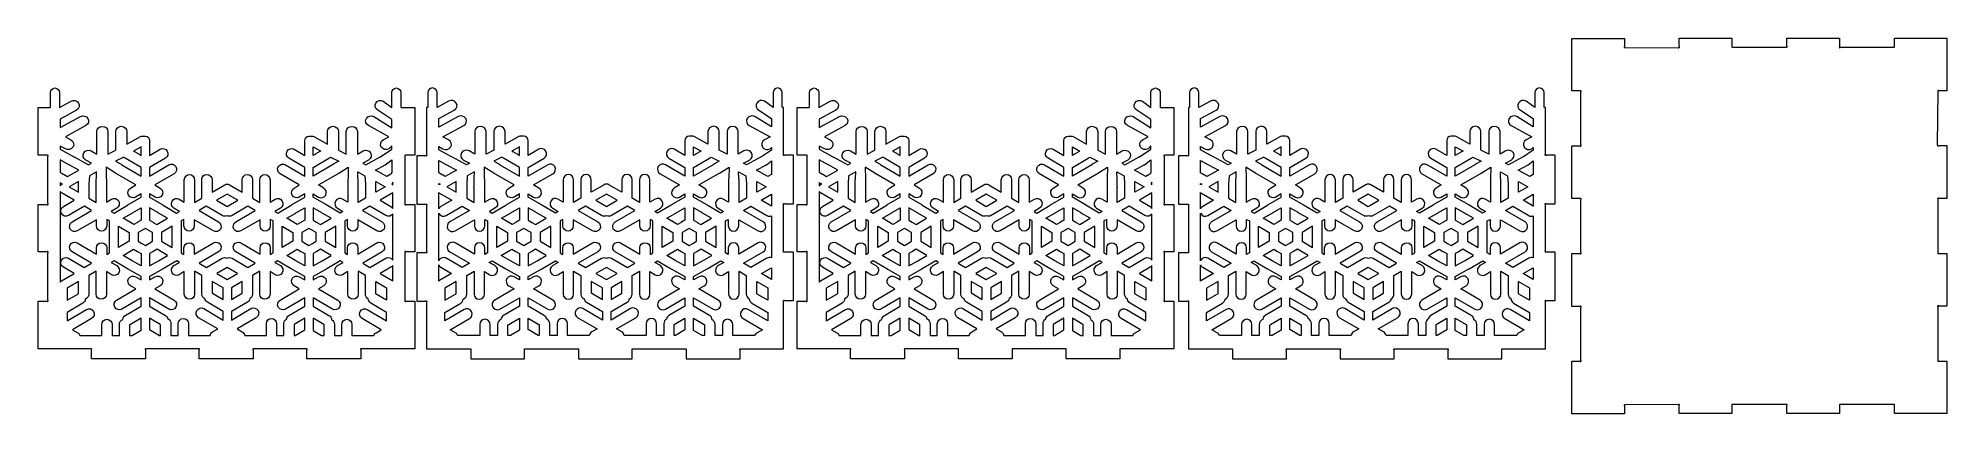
# Model space of a CAD drawing. Header units: centimetres. Extents: x -59 to 59, y -12 to 12.
import ezdxf

# ---------------------------------------------------------------- set-up
doc = ezdxf.new("R2010")
doc.units = ezdxf.units.CM
doc.header["$MEASUREMENT"] = 0
doc.layers.add('layer 1', color=7, linetype='Continuous')

msp = doc.modelspace()

# ---------------------------------------------------------------- linework, layer by layer
at = {"layer": 'layer 1', "color": 250, "lineweight": 9}
for points, knots in [([(35.62527, 11.51287), (35.62527, 11.51287), (35.62527, 8.29206), (35.62527, 8.29206), (35.62527, 8.29206), (35.62527, 8.29206), (36.1133, 8.29206), (36.1133, 8.29206), (36.1133, 8.29206), (36.12105, 8.29979), (36.13179, 8.30461), (36.1436, 8.30461), (36.1436, 8.30461), (36.15541, 8.30461), (36.16614, 8.29979), (36.17389, 8.29206), (36.17389, 8.29206), (36.17389, 8.29206), (36.17391, 8.29206), (36.17391, 8.29206), (36.17391, 8.29206), (36.17391, 8.29206), (36.17391, 8.29204), (36.17391, 8.29204), (36.17391, 8.29204), (36.18168, 8.28428), (36.18646, 8.27358), (36.18646, 8.26175), (36.18646, 8.26175), (36.18646, 8.24992), (36.18166, 8.2392), (36.17391, 8.23145), (36.17391, 8.23145), (36.17391, 8.23145), (36.17391, 4.97754), (36.17391, 4.97754), (36.17391, 4.97754), (36.18166, 4.96979), (36.18646, 4.95907), (36.18646, 4.94724), (36.18646, 4.94724), (36.18646, 4.93541), (36.18166, 4.9247), (36.17391, 4.91695), (36.17391, 4.91695), (36.16614, 4.90918), (36.15543, 4.90438), (36.1436, 4.90438), (36.1436, 4.90438), (36.13177, 4.90438), (36.12105, 4.90918), (36.11329, 4.91695), (36.11329, 4.91695), (36.11329, 4.91695), (35.62527, 4.91695), (35.62527, 4.91695), (35.62527, 4.91695), (35.62527, 4.91695), (35.62527, 1.67899), (35.62527, 1.67899), (35.62527, 1.67899), (35.62527, 1.67899), (36.1133, 1.67899), (36.1133, 1.67899), (36.1133, 1.67899), (36.12105, 1.68673), (36.13179, 1.69154), (36.1436, 1.69154), (36.1436, 1.69154), (36.15541, 1.69154), (36.16614, 1.68673), (36.17389, 1.67899), (36.17389, 1.67899), (36.17389, 1.67899), (36.17391, 1.67899), (36.17391, 1.67899), (36.17391, 1.67899), (36.17391, 1.67899), (36.17391, 1.67898), (36.17391, 1.67898), (36.17391, 1.67898), (36.18168, 1.67121), (36.18646, 1.66051), (36.18646, 1.64868), (36.18646, 1.64868), (36.18646, 1.63685), (36.18166, 1.62613), (36.17391, 1.61839), (36.17391, 1.61839), (36.17391, 1.61839), (36.17391, -1.63553), (36.17391, -1.63553), (36.17391, -1.63553), (36.18166, -1.64328), (36.18646, -1.654), (36.18646, -1.66583), (36.18646, -1.66583), (36.18646, -1.67766), (36.18166, -1.68837), (36.17391, -1.69612), (36.17391, -1.69612), (36.17391, -1.69612), (36.17391, -1.69614), (36.17391, -1.69614), (36.17391, -1.69614), (36.17391, -1.69614), (36.17389, -1.69614), (36.17389, -1.69614), (36.17389, -1.69614), (36.16614, -1.70389), (36.15543, -1.70869), (36.1436, -1.70869), (36.1436, -1.70869), (36.13179, -1.70869), (36.12105, -1.70387), (36.1133, -1.69614), (36.1133, -1.69614), (36.1133, -1.69614), (35.62527, -1.69614), (35.62527, -1.69614), (35.62527, -1.69614), (35.62527, -1.69614), (35.62527, -4.93409), (35.62527, -4.93409), (35.62527, -4.93409), (35.62527, -4.93409), (36.11329, -4.93409), (36.11329, -4.93409), (36.11329, -4.93409), (36.12105, -4.92632), (36.13177, -4.92152), (36.1436, -4.92152), (36.1436, -4.92152), (36.15543, -4.92152), (36.16614, -4.92632), (36.17391, -4.93409), (36.17391, -4.93409), (36.18166, -4.94184), (36.18646, -4.95256), (36.18646, -4.96439), (36.18646, -4.96439), (36.18646, -4.97622), (36.18166, -4.98693), (36.17391, -4.99468), (36.17391, -4.99468), (36.17391, -4.99468), (36.17391, -8.2486), (36.17391, -8.2486), (36.17391, -8.2486), (36.18166, -8.25635), (36.18646, -8.26706), (36.18646, -8.27889), (36.18646, -8.27889), (36.18646, -8.29072), (36.18166, -8.30144), (36.17391, -8.30919), (36.17391, -8.30919), (36.17391, -8.30919), (36.17391, -8.3092), (36.17391, -8.3092), (36.17391, -8.3092), (36.17391, -8.3092), (36.17389, -8.3092), (36.17389, -8.3092), (36.17389, -8.3092), (36.16614, -8.31695), (36.15543, -8.32175), (36.1436, -8.32175), (36.1436, -8.32175), (36.13179, -8.32175), (36.12105, -8.31694), (36.1133, -8.3092), (36.1133, -8.3092), (36.1133, -8.3092), (35.62527, -8.3092), (35.62527, -8.3092), (35.62527, -8.3092), (35.62527, -8.3092), (35.62527, -11.53001), (35.62527, -11.53001), (35.62527, -11.53001), (35.62527, -11.53001), (38.84608, -11.53001), (38.84608, -11.53001), (38.84608, -11.53001), (38.84608, -11.53001), (38.84608, -11.04198), (38.84608, -11.04198), (38.84608, -11.04198), (38.83835, -11.03423), (38.83353, -11.0235), (38.83353, -11.01169), (38.83353, -11.01169), (38.83353, -10.99987), (38.83835, -10.98914), (38.84608, -10.98139), (38.84608, -10.98139), (38.84608, -10.98139), (38.84608, -10.98137), (38.84608, -10.98137), (38.84608, -10.98137), (38.84608, -10.98137), (38.8461, -10.98137), (38.8461, -10.98137), (38.8461, -10.98137), (38.85386, -10.97361), (38.86456, -10.96882), (38.87639, -10.96882), (38.87639, -10.96882), (38.88822, -10.96882), (38.89894, -10.97362), (38.90669, -10.98137), (38.90669, -10.98137), (38.90669, -10.98137), (42.1606, -10.96423), (42.1606, -10.96423), (42.1606, -10.96423), (42.16835, -10.95648), (42.17907, -10.95168), (42.1909, -10.95168), (42.1909, -10.95168), (42.20273, -10.95168), (42.21344, -10.95648), (42.22119, -10.96423), (42.22119, -10.96423), (42.22896, -10.97199), (42.23376, -10.98271), (42.23376, -10.99454), (42.23376, -10.99454), (42.23376, -11.00637), (42.22896, -11.01709), (42.22119, -11.02485), (42.22119, -11.02485), (42.22119, -11.02485), (42.22119, -11.51287), (42.22119, -11.51287), (42.22119, -11.51287), (42.22119, -11.51287), (45.45915, -11.51287), (45.45915, -11.51287), (45.45915, -11.51287), (45.45915, -11.51287), (45.45915, -11.02484), (45.45915, -11.02484), (45.45915, -11.02484), (45.45141, -11.01709), (45.4466, -11.00635), (45.4466, -10.99454), (45.4466, -10.99454), (45.4466, -10.98273), (45.45141, -10.97199), (45.45915, -10.96425), (45.45915, -10.96425), (45.45915, -10.96425), (45.45915, -10.96423), (45.45915, -10.96423), (45.45915, -10.96423), (45.45915, -10.96423), (45.45916, -10.96423), (45.45916, -10.96423), (45.45916, -10.96423), (45.46693, -10.95646), (45.47763, -10.95168), (45.48946, -10.95168), (45.48946, -10.95168), (45.50129, -10.95168), (45.512, -10.95648), (45.51975, -10.96423), (45.51975, -10.96423), (45.51975, -10.96423), (48.77367, -10.96423), (48.77367, -10.96423), (48.77367, -10.96423), (48.78142, -10.95648), (48.79213, -10.95168), (48.80396, -10.95168), (48.80396, -10.95168), (48.81579, -10.95168), (48.82651, -10.95648), (48.83426, -10.96423), (48.83426, -10.96423), (48.83426, -10.96423), (48.83428, -10.96423), (48.83428, -10.96423), (48.83428, -10.96423), (48.83428, -10.96423), (48.83428, -10.96425), (48.83428, -10.96425), (48.83428, -10.96425), (48.84203, -10.97199), (48.84683, -10.98273), (48.84683, -10.99454), (48.84683, -10.99454), (48.84683, -11.00635), (48.84201, -11.01709), (48.83428, -11.02484), (48.83428, -11.02484), (48.83428, -11.02484), (48.83428, -11.51287), (48.83428, -11.51287), (48.83428, -11.51287), (48.83428, -11.51287), (52.07223, -11.51287), (52.07223, -11.51287), (52.07223, -11.51287), (52.07223, -11.51287), (52.07223, -11.02485), (52.07223, -11.02485), (52.07223, -11.02485), (52.06446, -11.01709), (52.05966, -11.00637), (52.05966, -10.99454), (52.05966, -10.99454), (52.05966, -10.98271), (52.06448, -10.97198), (52.07223, -10.96423), (52.07223, -10.96423), (52.07998, -10.95648), (52.09069, -10.95168), (52.10252, -10.95168), (52.10252, -10.95168), (52.11435, -10.95168), (52.12507, -10.95648), (52.13282, -10.96423), (52.13282, -10.96423), (52.13282, -10.96423), (55.38674, -10.96423), (55.38674, -10.96423), (55.38674, -10.96423), (55.39448, -10.95648), (55.4052, -10.95168), (55.41703, -10.95168), (55.41703, -10.95168), (55.42886, -10.95168), (55.43958, -10.95648), (55.44733, -10.96423), (55.44733, -10.96423), (55.44733, -10.96423), (55.44734, -10.96423), (55.44734, -10.96423), (55.44734, -10.96423), (55.44734, -10.96423), (55.44734, -10.96425), (55.44734, -10.96425), (55.44734, -10.96425), (55.45509, -10.97199), (55.45989, -10.98273), (55.45989, -10.99454), (55.45989, -10.99454), (55.45989, -11.00635), (55.45508, -11.01709), (55.44734, -11.02484), (55.44734, -11.02484), (55.44734, -11.02484), (55.44734, -11.51287), (55.44734, -11.51287), (55.44734, -11.51287), (55.44734, -11.51287), (58.66815, -11.51287), (58.66815, -11.51287), (58.66815, -11.51287), (58.66815, -11.51287), (58.66815, -8.29206), (58.66815, -8.29206), (58.66815, -8.29206), (58.66815, -8.29206), (58.18012, -8.29206), (58.18012, -8.29206), (58.18012, -8.29206), (58.17237, -8.29979), (58.16164, -8.30461), (58.14982, -8.30461), (58.14982, -8.30461), (58.13801, -8.30461), (58.12728, -8.29979), (58.11953, -8.29206), (58.11953, -8.29206), (58.11953, -8.29206), (58.11951, -8.29206), (58.11951, -8.29206), (58.11951, -8.29206), (58.11951, -8.29206), (58.11951, -8.29204), (58.11951, -8.29204), (58.11951, -8.29204), (58.11174, -8.28428), (58.10696, -8.27358), (58.10696, -8.26175), (58.10696, -8.26175), (58.10696, -8.24992), (58.11176, -8.2392), (58.11951, -8.23145), (58.11951, -8.23145), (58.11951, -8.23145), (58.11951, -4.97754), (58.11951, -4.97754), (58.11951, -4.97754), (58.11176, -4.96979), (58.10696, -4.95907), (58.10696, -4.94724), (58.10696, -4.94724), (58.10696, -4.93541), (58.06033, -4.9247), (58.06808, -4.91695), (58.06808, -4.91695), (58.07583, -4.9092), (58.13799, -4.90438), (58.14982, -4.90438), (58.14982, -4.90438), (58.16165, -4.90438), (58.17237, -4.90918), (58.18014, -4.91695), (58.18014, -4.91695), (58.18014, -4.91695), (58.66815, -4.91695), (58.66815, -4.91695), (58.66815, -4.91695), (58.66815, -4.91695), (58.66815, -1.67899), (58.66815, -1.67899), (58.66815, -1.67899), (58.66815, -1.67899), (58.18012, -1.67899), (58.18012, -1.67899), (58.18012, -1.67899), (58.17237, -1.68673), (58.16164, -1.69154), (58.14982, -1.69154), (58.14982, -1.69154), (58.13801, -1.69154), (58.12728, -1.68673), (58.11953, -1.67899), (58.11953, -1.67899), (58.11953, -1.67899), (58.11951, -1.67899), (58.11951, -1.67899), (58.11951, -1.67899), (58.11951, -1.67899), (58.11951, -1.67898), (58.11951, -1.67898), (58.11951, -1.67898), (58.11174, -1.67121), (58.10696, -1.66051), (58.10696, -1.64868), (58.10696, -1.64868), (58.10696, -1.63685), (58.11176, -1.62613), (58.11951, -1.61839), (58.11951, -1.61839), (58.11951, -1.61839), (58.11951, 1.63553), (58.11951, 1.63553), (58.11951, 1.63553), (58.11176, 1.64328), (58.10696, 1.654), (58.10696, 1.66583), (58.10696, 1.66583), (58.10696, 1.67766), (58.11176, 1.68837), (58.11951, 1.69612), (58.11951, 1.69612), (58.11951, 1.69612), (58.11951, 1.69614), (58.11951, 1.69614), (58.11951, 1.69614), (58.11951, 1.69614), (58.11953, 1.69614), (58.11953, 1.69614), (58.11953, 1.69614), (58.12728, 1.70389), (58.13801, 1.70869), (58.14982, 1.70869), (58.14982, 1.70869), (58.16164, 1.70869), (58.17237, 1.70387), (58.18012, 1.69614), (58.18012, 1.69614), (58.18012, 1.69614), (58.66815, 1.69614), (58.66815, 1.69614), (58.66815, 1.69614), (58.66815, 1.69614), (58.66815, 4.93409), (58.66815, 4.93409), (58.66815, 4.93409), (58.66815, 4.93409), (58.18014, 4.93409), (58.18014, 4.93409), (58.18014, 4.93409), (58.17237, 4.92632), (58.16165, 4.92152), (58.14982, 4.92152), (58.14982, 4.92152), (58.13799, 4.92152), (58.07583, 4.92634), (58.06808, 4.93409), (58.06808, 4.93409), (58.06033, 4.94184), (58.10696, 4.95256), (58.10696, 4.96439), (58.10696, 4.96439), (58.10696, 4.97622), (58.06033, 4.98693), (58.06808, 4.99468), (58.06808, 4.99468), (58.06808, 4.99468), (58.11951, 8.2486), (58.11951, 8.2486), (58.11951, 8.2486), (58.11176, 8.25635), (58.10696, 8.26706), (58.10696, 8.27889), (58.10696, 8.27889), (58.10696, 8.29072), (58.11176, 8.30144), (58.11951, 8.30919), (58.11951, 8.30919), (58.11951, 8.30919), (58.11951, 8.3092), (58.11951, 8.3092), (58.11951, 8.3092), (58.11951, 8.3092), (58.11953, 8.3092), (58.11953, 8.3092), (58.11953, 8.3092), (58.12728, 8.31695), (58.13801, 8.32175), (58.14982, 8.32175), (58.14982, 8.32175), (58.16164, 8.32175), (58.17237, 8.31694), (58.18012, 8.3092), (58.18012, 8.3092), (58.18012, 8.3092), (58.66815, 8.3092), (58.66815, 8.3092), (58.66815, 8.3092), (58.66815, 8.3092), (58.66815, 11.53001), (58.66815, 11.53001), (58.66815, 11.53001), (58.66815, 11.53001), (55.44734, 11.53001), (55.44734, 11.53001), (55.44734, 11.53001), (55.44734, 11.53001), (55.44734, 11.04198), (55.44734, 11.04198), (55.44734, 11.04198), (55.45508, 11.03423), (55.45989, 11.0235), (55.45989, 11.01169), (55.45989, 11.01169), (55.45989, 10.99987), (55.45508, 10.98914), (55.44734, 10.98139), (55.44734, 10.98139), (55.44734, 10.98139), (55.44734, 10.98137), (55.44734, 10.98137), (55.44734, 10.98137), (55.44734, 10.98137), (55.44733, 10.98137), (55.44733, 10.98137), (55.44733, 10.98137), (55.43956, 10.97361), (55.42886, 10.96882), (55.41703, 10.96882), (55.41703, 10.96882), (55.4052, 10.96882), (55.39448, 10.97362), (55.38674, 10.98137), (55.38674, 10.98137), (55.38674, 10.98137), (52.13282, 10.98137), (52.13282, 10.98137), (52.13282, 10.98137), (52.12507, 10.97362), (52.11435, 10.96882), (52.10252, 10.96882), (52.10252, 10.96882), (52.09069, 10.96882), (52.07998, 10.92219), (52.07223, 10.92994), (52.07223, 10.92994), (52.06448, 10.93769), (52.05966, 10.99986), (52.05966, 11.01169), (52.05966, 11.01169), (52.05966, 11.02352), (52.06446, 11.03423), (52.07223, 11.042), (52.07223, 11.042), (52.07223, 11.042), (52.07223, 11.53001), (52.07223, 11.53001), (52.07223, 11.53001), (52.07223, 11.53001), (48.83428, 11.53001), (48.83428, 11.53001), (48.83428, 11.53001), (48.83428, 11.53001), (48.83428, 11.04198), (48.83428, 11.04198), (48.83428, 11.04198), (48.84201, 11.03423), (48.84683, 11.0235), (48.84683, 11.01169), (48.84683, 11.01169), (48.84683, 10.99987), (48.84201, 10.98914), (48.83428, 10.98139), (48.83428, 10.98139), (48.83428, 10.98139), (48.83428, 10.98137), (48.83428, 10.98137), (48.83428, 10.98137), (48.83428, 10.98137), (48.83426, 10.98137), (48.83426, 10.98137), (48.83426, 10.98137), (48.82649, 10.97361), (48.81579, 10.96882), (48.80396, 10.96882), (48.80396, 10.96882), (48.79213, 10.96882), (48.78142, 10.97362), (48.77367, 10.98137), (48.77367, 10.98137), (48.77367, 10.98137), (45.51975, 10.98137), (45.51975, 10.98137), (45.51975, 10.98137), (45.512, 10.97362), (45.50129, 10.96882), (45.48946, 10.96882), (45.48946, 10.96882), (45.47763, 10.96882), (45.46691, 10.97362), (45.45916, 10.98137), (45.45916, 10.98137), (45.45916, 10.98137), (45.45915, 10.98137), (45.45915, 10.98137), (45.45915, 10.98137), (45.45915, 10.98137), (45.45915, 10.98139), (45.45915, 10.98139), (45.45915, 10.98139), (45.4514, 10.98914), (45.4466, 10.99987), (45.4466, 11.01169), (45.4466, 11.01169), (45.4466, 11.0235), (45.45141, 11.03423), (45.45915, 11.04198), (45.45915, 11.04198), (45.45915, 11.04198), (45.45915, 11.53001), (45.45915, 11.53001), (45.45915, 11.53001), (45.45915, 11.53001), (42.22119, 11.53001), (42.22119, 11.53001), (42.22119, 11.53001), (42.22119, 11.53001), (42.22119, 11.042), (42.22119, 11.042), (42.22119, 11.042), (42.22896, 11.03423), (42.23376, 11.02352), (42.23376, 11.01169), (42.23376, 11.01169), (42.23376, 10.99986), (42.22894, 10.93769), (42.22119, 10.92994), (42.22119, 10.92994), (42.21344, 10.92219), (42.20273, 10.96882), (42.1909, 10.96882), (42.1909, 10.96882), (42.17907, 10.96882), (42.16835, 10.92219), (42.1606, 10.92994), (42.1606, 10.92994), (42.1606, 10.92994), (38.90669, 10.96423), (38.90669, 10.96423), (38.90669, 10.96423), (38.89894, 10.95648), (38.88822, 10.95168), (38.87639, 10.95168), (38.87639, 10.95168), (38.86456, 10.95168), (38.85385, 10.95648), (38.8461, 10.96423), (38.8461, 10.96423), (38.8461, 10.96423), (38.84608, 10.96423), (38.84608, 10.96423), (38.84608, 10.96423), (38.84608, 10.96423), (38.84608, 10.96425), (38.84608, 10.96425), (38.84608, 10.96425), (38.83833, 10.97199), (38.83353, 10.98271), (38.83353, 10.99454), (38.83353, 10.99454), (38.83353, 11.00635), (38.83835, 11.01709), (38.84608, 11.02484), (38.84608, 11.02484), (38.84608, 11.02484), (38.84608, 11.51287), (38.84608, 11.51287), (38.84608, 11.51287), (38.84608, 11.51287), (35.62527, 11.51287), (35.62527, 11.51287)], [0, 0, 0, 0, 0.005524862, 0.005524862, 0.005524862, 0.005524862, 0.011049724, 0.011049724, 0.011049724, 0.011049724, 0.016574586, 0.016574586, 0.016574586, 0.016574586, 0.022099448, 0.022099448, 0.022099448, 0.022099448, 0.027624309, 0.027624309, 0.027624309, 0.027624309, 0.033149171, 0.033149171, 0.033149171, 0.033149171, 0.038674033, 0.038674033, 0.038674033, 0.038674033, 0.044198895, 0.044198895, 0.044198895, 0.044198895, 0.049723757, 0.049723757, 0.049723757, 0.049723757, 0.055248619, 0.055248619, 0.055248619, 0.055248619, 0.060773481, 0.060773481, 0.060773481, 0.060773481, 0.066298343, 0.066298343, 0.066298343, 0.066298343, 0.071823204, 0.071823204, 0.071823204, 0.071823204, 0.077348066, 0.077348066, 0.077348066, 0.077348066, 0.082872928, 0.082872928, 0.082872928, 0.082872928, 0.08839779, 0.08839779, 0.08839779, 0.08839779, 0.093922652, 0.093922652, 0.093922652, 0.093922652, 0.099447514, 0.099447514, 0.099447514, 0.099447514, 0.104972376, 0.104972376, 0.104972376, 0.104972376, 0.110497238, 0.110497238, 0.110497238, 0.110497238, 0.116022099, 0.116022099, 0.116022099, 0.116022099, 0.121546961, 0.121546961, 0.121546961, 0.121546961, 0.127071823, 0.127071823, 0.127071823, 0.127071823, 0.132596685, 0.132596685, 0.132596685, 0.132596685, 0.138121547, 0.138121547, 0.138121547, 0.138121547, 0.143646409, 0.143646409, 0.143646409, 0.143646409, 0.149171271, 0.149171271, 0.149171271, 0.149171271, 0.154696133, 0.154696133, 0.154696133, 0.154696133, 0.160220994, 0.160220994, 0.160220994, 0.160220994, 0.165745856, 0.165745856, 0.165745856, 0.165745856, 0.171270718, 0.171270718, 0.171270718, 0.171270718, 0.17679558, 0.17679558, 0.17679558, 0.17679558, 0.182320442, 0.182320442, 0.182320442, 0.182320442, 0.187845304, 0.187845304, 0.187845304, 0.187845304, 0.193370166, 0.193370166, 0.193370166, 0.193370166, 0.198895028, 0.198895028, 0.198895028, 0.198895028, 0.20441989, 0.20441989, 0.20441989, 0.20441989, 0.209944751, 0.209944751, 0.209944751, 0.209944751, 0.215469613, 0.215469613, 0.215469613, 0.215469613, 0.220994475, 0.220994475, 0.220994475, 0.220994475, 0.226519337, 0.226519337, 0.226519337, 0.226519337, 0.232044199, 0.232044199, 0.232044199, 0.232044199, 0.237569061, 0.237569061, 0.237569061, 0.237569061, 0.243093923, 0.243093923, 0.243093923, 0.243093923, 0.248618785, 0.248618785, 0.248618785, 0.248618785, 0.254143646, 0.254143646, 0.254143646, 0.254143646, 0.259668508, 0.259668508, 0.259668508, 0.259668508, 0.26519337, 0.26519337, 0.26519337, 0.26519337, 0.270718232, 0.270718232, 0.270718232, 0.270718232, 0.276243094, 0.276243094, 0.276243094, 0.276243094, 0.281767956, 0.281767956, 0.281767956, 0.281767956, 0.287292818, 0.287292818, 0.287292818, 0.287292818, 0.29281768, 0.29281768, 0.29281768, 0.29281768, 0.298342541, 0.298342541, 0.298342541, 0.298342541, 0.303867403, 0.303867403, 0.303867403, 0.303867403, 0.309392265, 0.309392265, 0.309392265, 0.309392265, 0.314917127, 0.314917127, 0.314917127, 0.314917127, 0.320441989, 0.320441989, 0.320441989, 0.320441989, 0.325966851, 0.325966851, 0.325966851, 0.325966851, 0.331491713, 0.331491713, 0.331491713, 0.331491713, 0.337016575, 0.337016575, 0.337016575, 0.337016575, 0.342541436, 0.342541436, 0.342541436, 0.342541436, 0.348066298, 0.348066298, 0.348066298, 0.348066298, 0.35359116, 0.35359116, 0.35359116, 0.35359116, 0.359116022, 0.359116022, 0.359116022, 0.359116022, 0.364640884, 0.364640884, 0.364640884, 0.364640884, 0.370165746, 0.370165746, 0.370165746, 0.370165746, 0.375690608, 0.375690608, 0.375690608, 0.375690608, 0.38121547, 0.38121547, 0.38121547, 0.38121547, 0.386740331, 0.386740331, 0.386740331, 0.386740331, 0.392265193, 0.392265193, 0.392265193, 0.392265193, 0.397790055, 0.397790055, 0.397790055, 0.397790055, 0.403314917, 0.403314917, 0.403314917, 0.403314917, 0.408839779, 0.408839779, 0.408839779, 0.408839779, 0.414364641, 0.414364641, 0.414364641, 0.414364641, 0.419889503, 0.419889503, 0.419889503, 0.419889503, 0.425414365, 0.425414365, 0.425414365, 0.425414365, 0.430939227, 0.430939227, 0.430939227, 0.430939227, 0.436464088, 0.436464088, 0.436464088, 0.436464088, 0.44198895, 0.44198895, 0.44198895, 0.44198895, 0.447513812, 0.447513812, 0.447513812, 0.447513812, 0.453038674, 0.453038674, 0.453038674, 0.453038674, 0.458563536, 0.458563536, 0.458563536, 0.458563536, 0.464088398, 0.464088398, 0.464088398, 0.464088398, 0.46961326, 0.46961326, 0.46961326, 0.46961326, 0.475138122, 0.475138122, 0.475138122, 0.475138122, 0.480662983, 0.480662983, 0.480662983, 0.480662983, 0.486187845, 0.486187845, 0.486187845, 0.486187845, 0.491712707, 0.491712707, 0.491712707, 0.491712707, 0.497237569, 0.497237569, 0.497237569, 0.497237569, 0.502762431, 0.502762431, 0.502762431, 0.502762431, 0.508287293, 0.508287293, 0.508287293, 0.508287293, 0.513812155, 0.513812155, 0.513812155, 0.513812155, 0.519337017, 0.519337017, 0.519337017, 0.519337017, 0.524861878, 0.524861878, 0.524861878, 0.524861878, 0.53038674, 0.53038674, 0.53038674, 0.53038674, 0.535911602, 0.535911602, 0.535911602, 0.535911602, 0.541436464, 0.541436464, 0.541436464, 0.541436464, 0.546961326, 0.546961326, 0.546961326, 0.546961326, 0.552486188, 0.552486188, 0.552486188, 0.552486188, 0.55801105, 0.55801105, 0.55801105, 0.55801105, 0.563535912, 0.563535912, 0.563535912, 0.563535912, 0.569060773, 0.569060773, 0.569060773, 0.569060773, 0.574585635, 0.574585635, 0.574585635, 0.574585635, 0.580110497, 0.580110497, 0.580110497, 0.580110497, 0.585635359, 0.585635359, 0.585635359, 0.585635359, 0.591160221, 0.591160221, 0.591160221, 0.591160221, 0.596685083, 0.596685083, 0.596685083, 0.596685083, 0.602209945, 0.602209945, 0.602209945, 0.602209945, 0.607734807, 0.607734807, 0.607734807, 0.607734807, 0.613259669, 0.613259669, 0.613259669, 0.613259669, 0.61878453, 0.61878453, 0.61878453, 0.61878453, 0.624309392, 0.624309392, 0.624309392, 0.624309392, 0.629834254, 0.629834254, 0.629834254, 0.629834254, 0.635359116, 0.635359116, 0.635359116, 0.635359116, 0.640883978, 0.640883978, 0.640883978, 0.640883978, 0.64640884, 0.64640884, 0.64640884, 0.64640884, 0.651933702, 0.651933702, 0.651933702, 0.651933702, 0.657458564, 0.657458564, 0.657458564, 0.657458564, 0.662983425, 0.662983425, 0.662983425, 0.662983425, 0.668508287, 0.668508287, 0.668508287, 0.668508287, 0.674033149, 0.674033149, 0.674033149, 0.674033149, 0.679558011, 0.679558011, 0.679558011, 0.679558011, 0.685082873, 0.685082873, 0.685082873, 0.685082873, 0.690607735, 0.690607735, 0.690607735, 0.690607735, 0.696132597, 0.696132597, 0.696132597, 0.696132597, 0.701657459, 0.701657459, 0.701657459, 0.701657459, 0.70718232, 0.70718232, 0.70718232, 0.70718232, 0.712707182, 0.712707182, 0.712707182, 0.712707182, 0.718232044, 0.718232044, 0.718232044, 0.718232044, 0.723756906, 0.723756906, 0.723756906, 0.723756906, 0.729281768, 0.729281768, 0.729281768, 0.729281768, 0.73480663, 0.73480663, 0.73480663, 0.73480663, 0.740331492, 0.740331492, 0.740331492, 0.740331492, 0.745856354, 0.745856354, 0.745856354, 0.745856354, 0.751381215, 0.751381215, 0.751381215, 0.751381215, 0.756906077, 0.756906077, 0.756906077, 0.756906077, 0.762430939, 0.762430939, 0.762430939, 0.762430939, 0.767955801, 0.767955801, 0.767955801, 0.767955801, 0.773480663, 0.773480663, 0.773480663, 0.773480663, 0.779005525, 0.779005525, 0.779005525, 0.779005525, 0.784530387, 0.784530387, 0.784530387, 0.784530387, 0.790055249, 0.790055249, 0.790055249, 0.790055249, 0.79558011, 0.79558011, 0.79558011, 0.79558011, 0.801104972, 0.801104972, 0.801104972, 0.801104972, 0.806629834, 0.806629834, 0.806629834, 0.806629834, 0.812154696, 0.812154696, 0.812154696, 0.812154696, 0.817679558, 0.817679558, 0.817679558, 0.817679558, 0.82320442, 0.82320442, 0.82320442, 0.82320442, 0.828729282, 0.828729282, 0.828729282, 0.828729282, 0.834254144, 0.834254144, 0.834254144, 0.834254144, 0.839779006, 0.839779006, 0.839779006, 0.839779006, 0.845303867, 0.845303867, 0.845303867, 0.845303867, 0.850828729, 0.850828729, 0.850828729, 0.850828729, 0.856353591, 0.856353591, 0.856353591, 0.856353591, 0.861878453, 0.861878453, 0.861878453, 0.861878453, 0.867403315, 0.867403315, 0.867403315, 0.867403315, 0.872928177, 0.872928177, 0.872928177, 0.872928177, 0.878453039, 0.878453039, 0.878453039, 0.878453039, 0.883977901, 0.883977901, 0.883977901, 0.883977901, 0.889502762, 0.889502762, 0.889502762, 0.889502762, 0.895027624, 0.895027624, 0.895027624, 0.895027624, 0.900552486, 0.900552486, 0.900552486, 0.900552486, 0.906077348, 0.906077348, 0.906077348, 0.906077348, 0.91160221, 0.91160221, 0.91160221, 0.91160221, 0.917127072, 0.917127072, 0.917127072, 0.917127072, 0.922651934, 0.922651934, 0.922651934, 0.922651934, 0.928176796, 0.928176796, 0.928176796, 0.928176796, 0.933701657, 0.933701657, 0.933701657, 0.933701657, 0.939226519, 0.939226519, 0.939226519, 0.939226519, 0.944751381, 0.944751381, 0.944751381, 0.944751381, 0.950276243, 0.950276243, 0.950276243, 0.950276243, 0.955801105, 0.955801105, 0.955801105, 0.955801105, 0.961325967, 0.961325967, 0.961325967, 0.961325967, 0.966850829, 0.966850829, 0.966850829, 0.966850829, 0.972375691, 0.972375691, 0.972375691, 0.972375691, 0.977900552, 0.977900552, 0.977900552, 0.977900552, 0.983425414, 0.983425414, 0.983425414, 0.983425414, 0.988950276, 0.988950276, 0.988950276, 0.988950276, 1, 1, 1, 1]), ([(-35.52242, -7.54908), (-35.52242, -7.54908), (-35.52242, -4.61729), (-35.52242, -4.61729), (-35.52242, -4.61729), (-35.52242, -4.61729), (-36.06187, -4.61729), (-36.06187, -4.61729), (-36.06187, -4.61729), (-36.06963, -4.62504), (-36.08035, -4.62984), (-36.09218, -4.62984), (-36.09218, -4.62984), (-36.10401, -4.62984), (-36.11473, -4.62504), (-36.12249, -4.61729), (-36.12249, -4.61729), (-36.13024, -4.60952), (-36.13504, -4.5988), (-36.13504, -4.58697), (-36.13504, -4.58697), (-36.13504, -4.57514), (-36.13024, -4.56443), (-36.12249, -4.55666), (-36.12249, -4.55666), (-36.12249, -4.55666), (-36.12249, -1.64325), (-36.12249, -1.64325), (-36.12249, -1.64325), (-36.13024, -1.63548), (-36.13504, -1.62476), (-36.13504, -1.61293), (-36.13504, -1.61293), (-36.13504, -1.6011), (-36.13024, -1.59039), (-36.12249, -1.58262), (-36.12249, -1.58262), (-36.11473, -1.57487), (-36.10401, -1.57007), (-36.09218, -1.57007), (-36.09218, -1.57007), (-36.08035, -1.57007), (-36.06963, -1.57487), (-36.06187, -1.58262), (-36.06187, -1.58262), (-36.06187, -1.58262), (-35.52242, -1.58262), (-35.52242, -1.58262), (-35.52242, -1.58262), (-35.52242, -1.58262), (-35.52242, 1.31488), (-35.52242, 1.31488), (-35.52242, 1.31488), (-35.52242, 1.31488), (-36.06187, 1.31488), (-36.06187, 1.31488), (-36.06187, 1.31488), (-36.06963, 1.30713), (-36.08035, 1.30233), (-36.09218, 1.30233), (-36.09218, 1.30233), (-36.10401, 1.30233), (-36.11473, 1.30713), (-36.12249, 1.31488), (-36.12249, 1.31488), (-36.13024, 1.32265), (-36.13504, 1.33337), (-36.13504, 1.3452), (-36.13504, 1.3452), (-36.13504, 1.35703), (-36.13024, 1.36774), (-36.12249, 1.37551), (-36.12249, 1.37551), (-36.12249, 1.37551), (-36.12249, 4.28892), (-36.12249, 4.28892), (-36.12249, 4.28892), (-36.13024, 4.29669), (-36.13504, 4.30741), (-36.13504, 4.31924), (-36.13504, 4.31924), (-36.13504, 4.33107), (-36.13024, 4.34178), (-36.12249, 4.34955), (-36.12249, 4.34955), (-36.11473, 4.3573), (-36.10401, 4.3621), (-36.09218, 4.3621), (-36.09218, 4.3621), (-36.08035, 4.3621), (-36.06963, 4.3573), (-36.06187, 4.34955), (-36.06187, 4.34955), (-36.06187, 4.34955), (-35.52242, 4.34955), (-35.52242, 4.34955), (-35.52242, 4.34955), (-35.52242, 4.34955), (-35.52242, 7.28134), (-35.52242, 7.28134), (-35.52242, 7.28134), (-35.52242, 7.28134), (-36.34605, 7.28134), (-36.34605, 7.28134), (-36.34605, 7.28134), (-36.34605, 7.28134), (-36.34605, 7.29551), (-36.34605, 7.29551), (-36.34605, 7.29551), (-36.34605, 7.29551), (-36.36707, 7.28407), (-36.36707, 7.28407), (-36.36707, 7.28407), (-36.36707, 7.28407), (-36.36707, 8.19361), (-36.36707, 8.19361), (-36.36707, 8.19361), (-36.36707, 8.34384), (-36.49099, 8.46682), (-36.64776, 8.47675), (-36.64776, 8.47675), (-36.8045, 8.46682), (-36.92846, 8.34384), (-36.92846, 8.19361), (-36.92846, 8.19361), (-36.92846, 8.19361), (-36.92846, 7.28407), (-36.92846, 7.28407), (-36.92846, 7.28407), (-36.92846, 7.28407), (-37.45279, 7.66728), (-37.45279, 7.66728), (-37.45279, 7.66728), (-37.61551, 7.75609), (-37.82388, 7.70376), (-37.91811, 7.55044), (-37.91811, 7.55044), (-38.01239, 7.39711), (-37.95684, 7.20073), (-37.79415, 7.11193), (-37.79415, 7.11193), (-37.79415, 7.11193), (-36.92846, 6.54306), (-36.92846, 6.54306), (-36.92846, 6.54306), (-36.92846, 6.54306), (-36.92846, 6.02177), (-36.92846, 6.02177), (-36.92846, 6.02177), (-36.92846, 6.02177), (-38.02825, 6.71799), (-38.02825, 6.71799), (-38.02825, 6.71799), (-38.19093, 6.80682), (-38.39935, 6.7545), (-38.49356, 6.60115), (-38.49356, 6.60115), (-38.58781, 6.44784), (-38.53229, 6.25146), (-38.36957, 6.16265), (-38.36957, 6.16265), (-38.36957, 6.16265), (-37.10483, 5.47464), (-37.10483, 5.47464), (-37.10483, 5.47464), (-37.10483, 5.47464), (-37.4506, 5.28654), (-37.4506, 5.28654), (-37.4506, 5.28654), (-37.61332, 5.1977), (-37.66883, 5.00137), (-37.57457, 4.84802), (-37.57457, 4.84802), (-37.48033, 4.69471), (-37.27196, 4.64235), (-37.10924, 4.7312), (-37.10924, 4.7312), (-37.10924, 4.7312), (-36.92846, 4.92746), (-36.92846, 4.92746), (-36.92846, 4.92746), (-36.92846, 4.92746), (-36.92846, 4.72552), (-36.92846, 4.72552), (-36.92846, 4.72552), (-36.92846, 4.72552), (-37.62673, 4.24771), (-37.62673, 4.24771), (-37.62673, 4.24771), (-37.63237, 4.2451), (-37.63799, 4.2422), (-37.64353, 4.23919), (-37.64353, 4.23919), (-37.64353, 4.23919), (-38.53449, 3.7545), (-38.53449, 3.7545), (-38.53449, 3.7545), (-38.53449, 3.7545), (-38.71859, 3.85466), (-38.71859, 3.85466), (-38.71859, 3.85466), (-38.71859, 3.85466), (-38.35781, 4.05097), (-38.35781, 4.05097), (-38.35781, 4.05097), (-38.19479, 4.13935), (-38.13871, 4.33556), (-38.23246, 4.48914), (-38.23246, 4.48914), (-38.32628, 4.64271), (-38.53452, 4.69557), (-38.69748, 4.60715), (-38.69748, 4.60715), (-38.69748, 4.60715), (-39.04318, 4.41911), (-39.04318, 4.41911), (-39.04318, 4.41911), (-39.04318, 4.41911), (-39.04321, 5.7952), (-39.04321, 5.7952), (-39.04321, 5.7952), (-39.04345, 5.97239), (-39.19616, 6.11591), (-39.38421, 6.11564), (-39.38421, 6.11564), (-39.57224, 6.1154), (-39.72455, 5.9715), (-39.7243, 5.79434), (-39.7243, 5.79434), (-39.7243, 5.79434), (-39.72426, 4.40181), (-39.72426, 4.40181), (-39.72426, 4.40181), (-39.72426, 4.40181), (-40.20335, 4.66245), (-40.20335, 4.66245), (-40.20335, 4.66245), (-40.20335, 4.66245), (-40.20335, 5.80024), (-40.20335, 5.80024), (-40.20335, 5.80024), (-40.20364, 5.97743), (-40.35638, 6.12092), (-40.54434, 6.1207), (-40.54434, 6.1207), (-40.73244, 6.12041), (-40.88469, 5.97658), (-40.88441, 5.79937), (-40.88441, 5.79937), (-40.88441, 5.79937), (-40.88441, 5.03298), (-40.88441, 5.03298), (-40.88441, 5.03298), (-40.88441, 5.03298), (-41.72028, 5.48777), (-41.72028, 5.48777), (-41.72028, 5.48777), (-41.79836, 5.53022), (-41.88824, 5.53598), (-41.96743, 5.51076), (-41.96743, 5.51076), (-41.98516, 5.51568), (-42.00355, 5.51889), (-42.02248, 5.52018), (-42.02248, 5.52018), (-42.16815, 5.51025), (-42.28331, 5.38727), (-42.28331, 5.23704), (-42.28331, 5.23704), (-42.28331, 5.23704), (-42.28331, 4.3275), (-42.28331, 4.3275), (-42.28331, 4.3275), (-42.28331, 4.3275), (-42.93782, 4.71071), (-42.93782, 4.71071), (-42.93782, 4.71071), (-43.08902, 4.79952), (-43.28264, 4.74719), (-43.37022, 4.59387), (-43.37022, 4.59387), (-43.45781, 4.44054), (-43.40619, 4.24416), (-43.255, 4.15537), (-43.255, 4.15537), (-43.255, 4.15537), (-42.28331, 3.58649), (-42.28331, 3.58649), (-42.28331, 3.58649), (-42.28331, 3.58649), (-42.28331, 3.0652), (-42.28331, 3.0652), (-42.28331, 3.0652), (-42.28331, 3.0652), (-43.47255, 3.76142), (-43.47255, 3.76142), (-43.47255, 3.76142), (-43.62374, 3.85025), (-43.81737, 3.79793), (-43.90495, 3.64458), (-43.90495, 3.64458), (-43.99251, 3.49127), (-43.94094, 3.29489), (-43.78972, 3.20608), (-43.78972, 3.20608), (-43.78972, 3.20608), (-42.61448, 2.51807), (-42.61448, 2.51807), (-42.61448, 2.51807), (-42.61448, 2.51807), (-42.93578, 2.32997), (-42.93578, 2.32997), (-42.93578, 2.32997), (-43.08698, 2.24113), (-43.13857, 2.0448), (-43.05098, 1.89145), (-43.05098, 1.89145), (-42.9634, 1.73814), (-42.76976, 1.68578), (-42.61858, 1.77463), (-42.61858, 1.77463), (-42.61858, 1.77463), (-42.28331, 1.97089), (-42.28331, 1.97089), (-42.28331, 1.97089), (-42.28331, 1.97089), (-42.28331, 1.76895), (-42.28331, 1.76895), (-42.28331, 1.76895), (-42.28331, 1.76895), (-43.09945, 1.29114), (-43.09945, 1.29114), (-43.09945, 1.29114), (-43.10467, 1.28853), (-43.10992, 1.28564), (-43.11508, 1.28262), (-43.11508, 1.28262), (-43.11508, 1.28262), (-43.943, 0.79793), (-43.943, 0.79793), (-43.943, 0.79793), (-43.943, 0.79793), (-44.11403, 0.89809), (-44.11403, 0.89809), (-44.11403, 0.89809), (-44.11403, 0.89809), (-43.7788, 1.0944), (-43.7788, 1.0944), (-43.7788, 1.0944), (-43.62731, 1.18278), (-43.5752, 1.37899), (-43.66232, 1.53257), (-43.66232, 1.53257), (-43.74948, 1.68614), (-43.94303, 1.739), (-44.09444, 1.65058), (-44.09444, 1.65058), (-44.09444, 1.65058), (-44.41567, 1.46254), (-44.41567, 1.46254), (-44.41567, 1.46254), (-44.41567, 1.46254), (-44.4157, 2.83863), (-44.4157, 2.83863), (-44.4157, 2.83863), (-44.41592, 3.01582), (-44.55783, 3.15934), (-44.73256, 3.15907), (-44.73256, 3.15907), (-44.90728, 3.15883), (-45.04881, 3.01493), (-45.04857, 2.83777), (-45.04857, 2.83777), (-45.04857, 2.83777), (-45.04854, 1.44524), (-45.04854, 1.44524), (-45.04854, 1.44524), (-45.04854, 1.44524), (-45.49374, 1.70588), (-45.49374, 1.70588), (-45.49374, 1.70588), (-45.49374, 1.70588), (-45.49374, 2.84367), (-45.49374, 2.84367), (-45.49374, 2.84367), (-45.49402, 3.02086), (-45.63593, 3.16435), (-45.8106, 3.16413), (-45.8106, 3.16413), (-45.98538, 3.16384), (-46.12686, 3.02001), (-46.1266, 2.8428), (-46.1266, 2.8428), (-46.1266, 2.8428), (-46.1266, 2.07641), (-46.1266, 2.07641), (-46.1266, 2.07641), (-46.1266, 2.07641), (-46.90334, 2.5312), (-46.90334, 2.5312), (-46.90334, 2.5312), (-46.94983, 2.55839), (-47.00081, 2.57053), (-47.05082, 2.56911), (-47.05082, 2.56911), (-47.1008, 2.57053), (-47.15179, 2.55839), (-47.19828, 2.5312), (-47.19828, 2.5312), (-47.19828, 2.5312), (-47.97499, 2.07641), (-47.97499, 2.07641), (-47.97499, 2.07641), (-47.97499, 2.07641), (-47.97499, 2.8428), (-47.97499, 2.8428), (-47.97499, 2.8428), (-47.97473, 3.02001), (-48.11621, 3.16384), (-48.291, 3.16413), (-48.291, 3.16413), (-48.46566, 3.16435), (-48.60759, 3.02086), (-48.60786, 2.84367), (-48.60786, 2.84367), (-48.60786, 2.84367), (-48.60786, 1.70588), (-48.60786, 1.70588), (-48.60786, 1.70588), (-48.60786, 1.70588), (-49.05306, 1.44524), (-49.05306, 1.44524), (-49.05306, 1.44524), (-49.05306, 1.44524), (-49.05303, 2.83777), (-49.05303, 2.83777), (-49.05303, 2.83777), (-49.05279, 3.01493), (-49.1943, 3.15883), (-49.36905, 3.15907), (-49.36905, 3.15907), (-49.54377, 3.15934), (-49.68566, 3.01582), (-49.68589, 2.83863), (-49.68589, 2.83863), (-49.68589, 2.83863), (-49.68592, 1.46254), (-49.68592, 1.46254), (-49.68592, 1.46254), (-49.68592, 1.46254), (-50.00717, 1.65058), (-50.00717, 1.65058), (-50.00717, 1.65058), (-50.15859, 1.739), (-50.35211, 1.68614), (-50.43931, 1.53257), (-50.43931, 1.53257), (-50.5264, 1.37899), (-50.4743, 1.18278), (-50.32282, 1.0944), (-50.32282, 1.0944), (-50.32282, 1.0944), (-49.98755, 0.89809), (-49.98755, 0.89809), (-49.98755, 0.89809), (-49.98755, 0.89809), (-50.15862, 0.79793), (-50.15862, 0.79793), (-50.15862, 0.79793), (-50.15862, 0.79793), (-50.98652, 1.28262), (-50.98652, 1.28262), (-50.98652, 1.28262), (-50.9917, 1.28564), (-50.99691, 1.28853), (-51.00216, 1.29114), (-51.00216, 1.29114), (-51.00216, 1.29114), (-51.81829, 1.76895), (-51.81829, 1.76895), (-51.81829, 1.76895), (-51.81829, 1.76895), (-51.81829, 1.97089), (-51.81829, 1.97089), (-51.81829, 1.97089), (-51.81829, 1.97089), (-51.48302, 1.77463), (-51.48302, 1.77463), (-51.48302, 1.77463), (-51.33182, 1.68578), (-51.1382, 1.73814), (-51.05063, 1.89145), (-51.05063, 1.89145), (-50.96303, 2.0448), (-51.01464, 2.24113), (-51.16582, 2.32997), (-51.16582, 2.32997), (-51.16582, 2.32997), (-51.4871, 2.51807), (-51.4871, 2.51807), (-51.4871, 2.51807), (-51.4871, 2.51807), (-50.31188, 3.20608), (-50.31188, 3.20608), (-50.31188, 3.20608), (-50.16066, 3.29489), (-50.10908, 3.49127), (-50.19667, 3.64458), (-50.19667, 3.64458), (-50.28421, 3.79793), (-50.47785, 3.85025), (-50.62905, 3.76142), (-50.62905, 3.76142), (-50.62905, 3.76142), (-51.81829, 3.0652), (-51.81829, 3.0652), (-51.81829, 3.0652), (-51.81829, 3.0652), (-51.81829, 3.58649), (-51.81829, 3.58649), (-51.81829, 3.58649), (-51.81829, 3.58649), (-50.84658, 4.15537), (-50.84658, 4.15537), (-50.84658, 4.15537), (-50.6954, 4.24416), (-50.64379, 4.44054), (-50.73139, 4.59387), (-50.73139, 4.59387), (-50.81895, 4.74719), (-51.01258, 4.79952), (-51.16378, 4.71071), (-51.16378, 4.71071), (-51.16378, 4.71071), (-51.81829, 4.3275), (-51.81829, 4.3275), (-51.81829, 4.3275), (-51.81829, 4.3275), (-51.81829, 5.23704), (-51.81829, 5.23704), (-51.81829, 5.23704), (-51.81829, 5.38727), (-51.93346, 5.51025), (-52.07912, 5.52018), (-52.07912, 5.52018), (-52.09808, 5.51889), (-52.11655, 5.51565), (-52.13426, 5.51073), (-52.13426, 5.51073), (-52.21349, 5.53598), (-52.30341, 5.53024), (-52.38154, 5.48777), (-52.38154, 5.48777), (-52.38154, 5.48777), (-53.2174, 5.03298), (-53.2174, 5.03298), (-53.2174, 5.03298), (-53.2174, 5.03298), (-53.2174, 5.79937), (-53.2174, 5.79937), (-53.2174, 5.79937), (-53.21712, 5.97658), (-53.36937, 6.12041), (-53.55748, 6.1207), (-53.55748, 6.1207), (-53.74544, 6.12092), (-53.89817, 5.97743), (-53.89846, 5.80024), (-53.89846, 5.80024), (-53.89846, 5.80024), (-53.89846, 4.66245), (-53.89846, 4.66245), (-53.89846, 4.66245), (-53.89846, 4.66245), (-54.37758, 4.40181), (-54.37758, 4.40181), (-54.37758, 4.40181), (-54.37758, 4.40181), (-54.37755, 5.79434), (-54.37755, 5.79434), (-54.37755, 5.79434), (-54.37729, 5.9715), (-54.52959, 6.1154), (-54.7176, 6.11564), (-54.7176, 6.11564), (-54.90565, 6.11591), (-55.05837, 5.97239), (-55.0586, 5.7952), (-55.0586, 5.7952), (-55.0586, 5.7952), (-55.05863, 4.41911), (-55.05863, 4.41911), (-55.05863, 4.41911), (-55.05863, 4.41911), (-55.40434, 4.60715), (-55.40434, 4.60715), (-55.40434, 4.60715), (-55.56729, 4.69557), (-55.77553, 4.64271), (-55.86938, 4.48914), (-55.86938, 4.48914), (-55.9631, 4.33556), (-55.90705, 4.13935), (-55.744, 4.05097), (-55.744, 4.05097), (-55.744, 4.05097), (-55.38322, 3.85466), (-55.38322, 3.85466), (-55.38322, 3.85466), (-55.38322, 3.85466), (-55.56732, 3.7545), (-55.56732, 3.7545), (-55.56732, 3.7545), (-55.56732, 3.7545), (-56.45828, 4.23919), (-56.45828, 4.23919), (-56.45828, 4.23919), (-56.46384, 4.2422), (-56.46946, 4.2451), (-56.47508, 4.24771), (-56.47508, 4.24771), (-56.47508, 4.24771), (-57.32345, 4.70925), (-57.32345, 4.70925), (-57.32345, 4.70925), (-57.32345, 4.70925), (-57.32345, 4.91119), (-57.32345, 4.91119), (-57.32345, 4.91119), (-57.32345, 4.91119), (-56.99259, 4.7312), (-56.99259, 4.7312), (-56.99259, 4.7312), (-56.82986, 4.64235), (-56.62152, 4.69471), (-56.52724, 4.84802), (-56.52724, 4.84802), (-56.43299, 5.00137), (-56.48852, 5.1977), (-56.65123, 5.28654), (-56.65123, 5.28654), (-56.65123, 5.28654), (-56.99701, 5.47464), (-56.99701, 5.47464), (-56.99701, 5.47464), (-56.99701, 5.47464), (-55.73226, 6.16265), (-55.73226, 6.16265), (-55.73226, 6.16265), (-55.56952, 6.25146), (-55.51402, 6.44784), (-55.60827, 6.60115), (-55.60827, 6.60115), (-55.70248, 6.7545), (-55.91088, 6.80682), (-56.07358, 6.71799), (-56.07358, 6.71799), (-56.07358, 6.71799), (-57.32345, 6.03804), (-57.32345, 6.03804), (-57.32345, 6.03804), (-57.32345, 6.03804), (-57.32345, 6.55933), (-57.32345, 6.55933), (-57.32345, 6.55933), (-57.32345, 6.55933), (-56.30768, 7.11193), (-56.30768, 7.11193), (-56.30768, 7.11193), (-56.14499, 7.20073), (-56.08944, 7.39711), (-56.1837, 7.55044), (-56.1837, 7.55044), (-56.27795, 7.70376), (-56.48631, 7.75609), (-56.64904, 7.66728), (-56.64904, 7.66728), (-56.64904, 7.66728), (-57.35337, 7.28407), (-57.35337, 7.28407), (-57.35337, 7.28407), (-57.35337, 7.28407), (-57.35337, 8.19361), (-57.35337, 8.19361), (-57.35337, 8.19361), (-57.35337, 8.34384), (-57.47733, 8.46682), (-57.63407, 8.47675), (-57.63407, 8.47675), (-57.79084, 8.46682), (-57.91477, 8.34384), (-57.91477, 8.19361), (-57.91477, 8.19361), (-57.91477, 8.19361), (-57.91477, 7.28407), (-57.91477, 7.28407), (-57.91477, 7.28407), (-57.91477, 7.28407), (-57.93579, 7.29551), (-57.93579, 7.29551), (-57.93579, 7.29551), (-57.93579, 7.29551), (-57.93579, 7.28134), (-57.93579, 7.28134), (-57.93579, 7.28134), (-57.93579, 7.28134), (-58.66817, 7.28134), (-58.66817, 7.28134), (-58.66817, 7.28134), (-58.66817, 7.28134), (-58.66817, 4.34955), (-58.66817, 4.34955), (-58.66817, 4.34955), (-58.66817, 4.34955), (-58.12872, 4.34955), (-58.12872, 4.34955), (-58.12872, 4.34955), (-58.12095, 4.3573), (-58.11024, 4.3621), (-58.09841, 4.3621), (-58.09841, 4.3621), (-58.08658, 4.3621), (-58.07586, 4.3573), (-58.06809, 4.34955), (-58.06809, 4.34955), (-58.06034, 4.34178), (-58.05554, 4.33107), (-58.05554, 4.31924), (-58.05554, 4.31924), (-58.05554, 4.30741), (-58.06034, 4.29669), (-58.06809, 4.28892), (-58.06809, 4.28892), (-58.06809, 4.28892), (-58.06809, 1.37551), (-58.06809, 1.37551), (-58.06809, 1.37551), (-58.06034, 1.36774), (-58.05554, 1.35703), (-58.05554, 1.3452), (-58.05554, 1.3452), (-58.05554, 1.33337), (-58.06034, 1.32265), (-58.06809, 1.31488), (-58.06809, 1.31488), (-58.07586, 1.30713), (-58.08658, 1.30233), (-58.09841, 1.30233), (-58.09841, 1.30233), (-58.11024, 1.30233), (-58.12095, 1.30713), (-58.12872, 1.31488), (-58.12872, 1.31488), (-58.12872, 1.31488), (-58.66817, 1.31488), (-58.66817, 1.31488), (-58.66817, 1.31488), (-58.66817, 1.31488), (-58.66817, -1.58262), (-58.66817, -1.58262), (-58.66817, -1.58262), (-58.66817, -1.58262), (-58.12872, -1.58262), (-58.12872, -1.58262), (-58.12872, -1.58262), (-58.12095, -1.57487), (-58.11024, -1.57007), (-58.09841, -1.57007), (-58.09841, -1.57007), (-58.08658, -1.57007), (-58.07586, -1.57487), (-58.06809, -1.58262), (-58.06809, -1.58262), (-58.06034, -1.59039), (-58.05554, -1.6011), (-58.05554, -1.61293), (-58.05554, -1.61293), (-58.05554, -1.62476), (-58.06034, -1.63548), (-58.06809, -1.64325), (-58.06809, -1.64325), (-58.06809, -1.64325), (-58.06809, -4.55666), (-58.06809, -4.55666), (-58.06809, -4.55666), (-58.06034, -4.56443), (-58.05554, -4.57514), (-58.05554, -4.58697), (-58.05554, -4.58697), (-58.05554, -4.5988), (-58.06034, -4.60952), (-58.06809, -4.61729), (-58.06809, -4.61729), (-58.07586, -4.62504), (-58.08658, -4.62984), (-58.09841, -4.62984), (-58.09841, -4.62984), (-58.11024, -4.62984), (-58.12095, -4.62504), (-58.12872, -4.61729), (-58.12872, -4.61729), (-58.12872, -4.61729), (-58.66817, -4.61729), (-58.66817, -4.61729), (-58.66817, -4.61729), (-58.66817, -4.61729), (-58.66817, -7.54908), (-58.66817, -7.54908), (-58.66817, -7.54908), (-58.66817, -7.54908), (-55.45163, -7.54908), (-55.45163, -7.54908), (-55.45163, -7.54908), (-55.44388, -7.54133), (-55.43316, -7.53653), (-55.42133, -7.53653), (-55.42133, -7.53653), (-55.4095, -7.53653), (-55.39879, -7.54133), (-55.39104, -7.54908), (-55.39104, -7.54908), (-55.39104, -7.54908), (-55.39102, -7.54908), (-55.39102, -7.54908), (-55.39102, -7.54908), (-55.39102, -7.54908), (-55.39102, -7.5491), (-55.39102, -7.5491), (-55.39102, -7.5491), (-55.38327, -7.55686), (-55.37847, -7.56758), (-55.37847, -7.57939), (-55.37847, -7.57939), (-55.37847, -7.59121), (-55.38329, -7.60194), (-55.39102, -7.60969), (-55.39102, -7.60969), (-55.39102, -7.60969), (-55.39102, -8.14916), (-55.39102, -8.14916), (-55.39102, -8.14916), (-55.39102, -8.14916), (-52.07958, -8.14916), (-52.07958, -8.14916), (-52.07958, -8.14916), (-52.07958, -8.14916), (-52.07958, -7.60971), (-52.07958, -7.60971), (-52.07958, -7.60971), (-52.08735, -7.60194), (-52.09215, -7.59122), (-52.09215, -7.57939), (-52.09215, -7.57939), (-52.09215, -7.56756), (-52.08735, -7.55685), (-52.07958, -7.54908), (-52.07958, -7.54908), (-52.07184, -7.54133), (-52.06112, -7.53653), (-52.04929, -7.53653), (-52.04929, -7.53653), (-52.03746, -7.53653), (-52.02674, -7.54133), (-52.01899, -7.54908), (-52.01899, -7.54908), (-52.01899, -7.54908), (-48.82876, -7.54908), (-48.82876, -7.54908), (-48.82876, -7.54908), (-48.82101, -7.54133), (-48.81029, -7.53653), (-48.79846, -7.53653), (-48.79846, -7.53653), (-48.78663, -7.53653), (-48.77591, -7.54133), (-48.76817, -7.54908), (-48.76817, -7.54908), (-48.76817, -7.54908), (-48.76815, -7.54908), (-48.76815, -7.54908), (-48.76815, -7.54908), (-48.76815, -7.54908), (-48.76815, -7.5491), (-48.76815, -7.5491), (-48.76815, -7.5491), (-48.7604, -7.55686), (-48.7556, -7.56758), (-48.7556, -7.57939), (-48.7556, -7.57939), (-48.7556, -7.59121), (-48.76042, -7.60194), (-48.76815, -7.60969), (-48.76815, -7.60969), (-48.76815, -7.60969), (-48.76815, -8.14916), (-48.76815, -8.14916), (-48.76815, -8.14916), (-48.76815, -8.14916), (-45.45673, -8.14916), (-45.45673, -8.14916), (-45.45673, -8.14916), (-45.45673, -8.14916), (-45.45673, -7.60969), (-45.45673, -7.60969), (-45.45673, -7.60969), (-45.46446, -7.60194), (-45.46928, -7.59121), (-45.46928, -7.57939), (-45.46928, -7.57939), (-45.46928, -7.56758), (-45.46446, -7.55685), (-45.45673, -7.5491), (-45.45673, -7.5491), (-45.45673, -7.5491), (-45.45673, -7.54908), (-45.45673, -7.54908), (-45.45673, -7.54908), (-45.45673, -7.54908), (-45.45671, -7.54908), (-45.45671, -7.54908), (-45.45671, -7.54908), (-45.44894, -7.54131), (-45.43825, -7.53653), (-45.42642, -7.53653), (-45.42642, -7.53653), (-45.41459, -7.53653), (-45.40387, -7.54133), (-45.39612, -7.54908), (-45.39612, -7.54908), (-45.39612, -7.54908), (-42.20588, -7.54908), (-42.20588, -7.54908), (-42.20588, -7.54908), (-42.19813, -7.54133), (-42.18742, -7.53653), (-42.17559, -7.53653), (-42.17559, -7.53653), (-42.16376, -7.53653), (-42.15304, -7.54133), (-42.14529, -7.54908), (-42.14529, -7.54908), (-42.13752, -7.55685), (-42.13272, -7.56756), (-42.13272, -7.57939), (-42.13272, -7.57939), (-42.13272, -7.59122), (-42.13752, -7.60194), (-42.14529, -7.60971), (-42.14529, -7.60971), (-42.14529, -7.60971), (-42.14529, -8.14916), (-42.14529, -8.14916), (-42.14529, -8.14916), (-42.14529, -8.14916), (-38.83385, -8.14916), (-38.83385, -8.14916), (-38.83385, -8.14916), (-38.83385, -8.14916), (-38.83385, -7.60969), (-38.83385, -7.60969), (-38.83385, -7.60969), (-38.84159, -7.60194), (-38.8464, -7.59121), (-38.8464, -7.57939), (-38.8464, -7.57939), (-38.8464, -7.56758), (-38.84159, -7.55685), (-38.83385, -7.5491), (-38.83385, -7.5491), (-38.83385, -7.5491), (-38.83385, -7.54908), (-38.83385, -7.54908), (-38.83385, -7.54908), (-38.83385, -7.54908), (-38.83384, -7.54908), (-38.83384, -7.54908), (-38.83384, -7.54908), (-38.82607, -7.54131), (-38.81537, -7.53653), (-38.80354, -7.53653), (-38.80354, -7.53653), (-38.79171, -7.53653), (-38.781, -7.54133), (-38.77325, -7.54908), (-38.77325, -7.54908), (-38.77325, -7.54908), (-35.52242, -7.54908), (-35.52242, -7.54908)], [0, 0, 0, 0, 0.004032258, 0.004032258, 0.004032258, 0.004032258, 0.008064516, 0.008064516, 0.008064516, 0.008064516, 0.012096774, 0.012096774, 0.012096774, 0.012096774, 0.016129032, 0.016129032, 0.016129032, 0.016129032, 0.02016129, 0.02016129, 0.02016129, 0.02016129, 0.024193548, 0.024193548, 0.024193548, 0.024193548, 0.028225806, 0.028225806, 0.028225806, 0.028225806, 0.032258065, 0.032258065, 0.032258065, 0.032258065, 0.036290323, 0.036290323, 0.036290323, 0.036290323, 0.040322581, 0.040322581, 0.040322581, 0.040322581, 0.044354839, 0.044354839, 0.044354839, 0.044354839, 0.048387097, 0.048387097, 0.048387097, 0.048387097, 0.052419355, 0.052419355, 0.052419355, 0.052419355, 0.056451613, 0.056451613, 0.056451613, 0.056451613, 0.060483871, 0.060483871, 0.060483871, 0.060483871, 0.064516129, 0.064516129, 0.064516129, 0.064516129, 0.068548387, 0.068548387, 0.068548387, 0.068548387, 0.072580645, 0.072580645, 0.072580645, 0.072580645, 0.076612903, 0.076612903, 0.076612903, 0.076612903, 0.080645161, 0.080645161, 0.080645161, 0.080645161, 0.084677419, 0.084677419, 0.084677419, 0.084677419, 0.088709677, 0.088709677, 0.088709677, 0.088709677, 0.092741935, 0.092741935, 0.092741935, 0.092741935, 0.096774194, 0.096774194, 0.096774194, 0.096774194, 0.100806452, 0.100806452, 0.100806452, 0.100806452, 0.10483871, 0.10483871, 0.10483871, 0.10483871, 0.108870968, 0.108870968, 0.108870968, 0.108870968, 0.112903226, 0.112903226, 0.112903226, 0.112903226, 0.116935484, 0.116935484, 0.116935484, 0.116935484, 0.120967742, 0.120967742, 0.120967742, 0.120967742, 0.125, 0.125, 0.125, 0.125, 0.129032258, 0.129032258, 0.129032258, 0.129032258, 0.133064516, 0.133064516, 0.133064516, 0.133064516, 0.137096774, 0.137096774, 0.137096774, 0.137096774, 0.141129032, 0.141129032, 0.141129032, 0.141129032, 0.14516129, 0.14516129, 0.14516129, 0.14516129, 0.149193548, 0.149193548, 0.149193548, 0.149193548, 0.153225806, 0.153225806, 0.153225806, 0.153225806, 0.157258065, 0.157258065, 0.157258065, 0.157258065, 0.161290323, 0.161290323, 0.161290323, 0.161290323, 0.165322581, 0.165322581, 0.165322581, 0.165322581, 0.169354839, 0.169354839, 0.169354839, 0.169354839, 0.173387097, 0.173387097, 0.173387097, 0.173387097, 0.177419355, 0.177419355, 0.177419355, 0.177419355, 0.181451613, 0.181451613, 0.181451613, 0.181451613, 0.185483871, 0.185483871, 0.185483871, 0.185483871, 0.189516129, 0.189516129, 0.189516129, 0.189516129, 0.193548387, 0.193548387, 0.193548387, 0.193548387, 0.197580645, 0.197580645, 0.197580645, 0.197580645, 0.201612903, 0.201612903, 0.201612903, 0.201612903, 0.205645161, 0.205645161, 0.205645161, 0.205645161, 0.209677419, 0.209677419, 0.209677419, 0.209677419, 0.213709677, 0.213709677, 0.213709677, 0.213709677, 0.217741935, 0.217741935, 0.217741935, 0.217741935, 0.221774194, 0.221774194, 0.221774194, 0.221774194, 0.225806452, 0.225806452, 0.225806452, 0.225806452, 0.22983871, 0.22983871, 0.22983871, 0.22983871, 0.233870968, 0.233870968, 0.233870968, 0.233870968, 0.237903226, 0.237903226, 0.237903226, 0.237903226, 0.241935484, 0.241935484, 0.241935484, 0.241935484, 0.245967742, 0.245967742, 0.245967742, 0.245967742, 0.25, 0.25, 0.25, 0.25, 0.254032258, 0.254032258, 0.254032258, 0.254032258, 0.258064516, 0.258064516, 0.258064516, 0.258064516, 0.262096774, 0.262096774, 0.262096774, 0.262096774, 0.266129032, 0.266129032, 0.266129032, 0.266129032, 0.27016129, 0.27016129, 0.27016129, 0.27016129, 0.274193548, 0.274193548, 0.274193548, 0.274193548, 0.278225806, 0.278225806, 0.278225806, 0.278225806, 0.282258065, 0.282258065, 0.282258065, 0.282258065, 0.286290323, 0.286290323, 0.286290323, 0.286290323, 0.290322581, 0.290322581, 0.290322581, 0.290322581, 0.294354839, 0.294354839, 0.294354839, 0.294354839, 0.298387097, 0.298387097, 0.298387097, 0.298387097, 0.302419355, 0.302419355, 0.302419355, 0.302419355, 0.306451613, 0.306451613, 0.306451613, 0.306451613, 0.310483871, 0.310483871, 0.310483871, 0.310483871, 0.314516129, 0.314516129, 0.314516129, 0.314516129, 0.318548387, 0.318548387, 0.318548387, 0.318548387, 0.322580645, 0.322580645, 0.322580645, 0.322580645, 0.326612903, 0.326612903, 0.326612903, 0.326612903, 0.330645161, 0.330645161, 0.330645161, 0.330645161, 0.334677419, 0.334677419, 0.334677419, 0.334677419, 0.338709677, 0.338709677, 0.338709677, 0.338709677, 0.342741935, 0.342741935, 0.342741935, 0.342741935, 0.346774194, 0.346774194, 0.346774194, 0.346774194, 0.350806452, 0.350806452, 0.350806452, 0.350806452, 0.35483871, 0.35483871, 0.35483871, 0.35483871, 0.358870968, 0.358870968, 0.358870968, 0.358870968, 0.362903226, 0.362903226, 0.362903226, 0.362903226, 0.366935484, 0.366935484, 0.366935484, 0.366935484, 0.370967742, 0.370967742, 0.370967742, 0.370967742, 0.375, 0.375, 0.375, 0.375, 0.379032258, 0.379032258, 0.379032258, 0.379032258, 0.383064516, 0.383064516, 0.383064516, 0.383064516, 0.387096774, 0.387096774, 0.387096774, 0.387096774, 0.391129032, 0.391129032, 0.391129032, 0.391129032, 0.39516129, 0.39516129, 0.39516129, 0.39516129, 0.399193548, 0.399193548, 0.399193548, 0.399193548, 0.403225806, 0.403225806, 0.403225806, 0.403225806, 0.407258065, 0.407258065, 0.407258065, 0.407258065, 0.411290323, 0.411290323, 0.411290323, 0.411290323, 0.415322581, 0.415322581, 0.415322581, 0.415322581, 0.419354839, 0.419354839, 0.419354839, 0.419354839, 0.423387097, 0.423387097, 0.423387097, 0.423387097, 0.427419355, 0.427419355, 0.427419355, 0.427419355, 0.431451613, 0.431451613, 0.431451613, 0.431451613, 0.435483871, 0.435483871, 0.435483871, 0.435483871, 0.439516129, 0.439516129, 0.439516129, 0.439516129, 0.443548387, 0.443548387, 0.443548387, 0.443548387, 0.447580645, 0.447580645, 0.447580645, 0.447580645, 0.451612903, 0.451612903, 0.451612903, 0.451612903, 0.455645161, 0.455645161, 0.455645161, 0.455645161, 0.459677419, 0.459677419, 0.459677419, 0.459677419, 0.463709677, 0.463709677, 0.463709677, 0.463709677, 0.467741935, 0.467741935, 0.467741935, 0.467741935, 0.471774194, 0.471774194, 0.471774194, 0.471774194, 0.475806452, 0.475806452, 0.475806452, 0.475806452, 0.47983871, 0.47983871, 0.47983871, 0.47983871, 0.483870968, 0.483870968, 0.483870968, 0.483870968, 0.487903226, 0.487903226, 0.487903226, 0.487903226, 0.491935484, 0.491935484, 0.491935484, 0.491935484, 0.495967742, 0.495967742, 0.495967742, 0.495967742, 0.5, 0.5, 0.5, 0.5, 0.504032258, 0.504032258, 0.504032258, 0.504032258, 0.508064516, 0.508064516, 0.508064516, 0.508064516, 0.512096774, 0.512096774, 0.512096774, 0.512096774, 0.516129032, 0.516129032, 0.516129032, 0.516129032, 0.52016129, 0.52016129, 0.52016129, 0.52016129, 0.524193548, 0.524193548, 0.524193548, 0.524193548, 0.528225806, 0.528225806, 0.528225806, 0.528225806, 0.532258065, 0.532258065, 0.532258065, 0.532258065, 0.536290323, 0.536290323, 0.536290323, 0.536290323, 0.540322581, 0.540322581, 0.540322581, 0.540322581, 0.544354839, 0.544354839, 0.544354839, 0.544354839, 0.548387097, 0.548387097, 0.548387097, 0.548387097, 0.552419355, 0.552419355, 0.552419355, 0.552419355, 0.556451613, 0.556451613, 0.556451613, 0.556451613, 0.560483871, 0.560483871, 0.560483871, 0.560483871, 0.564516129, 0.564516129, 0.564516129, 0.564516129, 0.568548387, 0.568548387, 0.568548387, 0.568548387, 0.572580645, 0.572580645, 0.572580645, 0.572580645, 0.576612903, 0.576612903, 0.576612903, 0.576612903, 0.580645161, 0.580645161, 0.580645161, 0.580645161, 0.584677419, 0.584677419, 0.584677419, 0.584677419, 0.588709677, 0.588709677, 0.588709677, 0.588709677, 0.592741935, 0.592741935, 0.592741935, 0.592741935, 0.596774194, 0.596774194, 0.596774194, 0.596774194, 0.600806452, 0.600806452, 0.600806452, 0.600806452, 0.60483871, 0.60483871, 0.60483871, 0.60483871, 0.608870968, 0.608870968, 0.608870968, 0.608870968, 0.612903226, 0.612903226, 0.612903226, 0.612903226, 0.616935484, 0.616935484, 0.616935484, 0.616935484, 0.620967742, 0.620967742, 0.620967742, 0.620967742, 0.625, 0.625, 0.625, 0.625, 0.629032258, 0.629032258, 0.629032258, 0.629032258, 0.633064516, 0.633064516, 0.633064516, 0.633064516, 0.637096774, 0.637096774, 0.637096774, 0.637096774, 0.641129032, 0.641129032, 0.641129032, 0.641129032, 0.64516129, 0.64516129, 0.64516129, 0.64516129, 0.649193548, 0.649193548, 0.649193548, 0.649193548, 0.653225806, 0.653225806, 0.653225806, 0.653225806, 0.657258065, 0.657258065, 0.657258065, 0.657258065, 0.661290323, 0.661290323, 0.661290323, 0.661290323, 0.665322581, 0.665322581, 0.665322581, 0.665322581, 0.669354839, 0.669354839, 0.669354839, 0.669354839, 0.673387097, 0.673387097, 0.673387097, 0.673387097, 0.677419355, 0.677419355, 0.677419355, 0.677419355, 0.681451613, 0.681451613, 0.681451613, 0.681451613, 0.685483871, 0.685483871, 0.685483871, 0.685483871, 0.689516129, 0.689516129, 0.689516129, 0.689516129, 0.693548387, 0.693548387, 0.693548387, 0.693548387, 0.697580645, 0.697580645, 0.697580645, 0.697580645, 0.701612903, 0.701612903, 0.701612903, 0.701612903, 0.705645161, 0.705645161, 0.705645161, 0.705645161, 0.709677419, 0.709677419, 0.709677419, 0.709677419, 0.713709677, 0.713709677, 0.713709677, 0.713709677, 0.717741935, 0.717741935, 0.717741935, 0.717741935, 0.721774194, 0.721774194, 0.721774194, 0.721774194, 0.725806452, 0.725806452, 0.725806452, 0.725806452, 0.72983871, 0.72983871, 0.72983871, 0.72983871, 0.733870968, 0.733870968, 0.733870968, 0.733870968, 0.737903226, 0.737903226, 0.737903226, 0.737903226, 0.741935484, 0.741935484, 0.741935484, 0.741935484, 0.745967742, 0.745967742, 0.745967742, 0.745967742, 0.75, 0.75, 0.75, 0.75, 0.754032258, 0.754032258, 0.754032258, 0.754032258, 0.758064516, 0.758064516, 0.758064516, 0.758064516, 0.762096774, 0.762096774, 0.762096774, 0.762096774, 0.766129032, 0.766129032, 0.766129032, 0.766129032, 0.77016129, 0.77016129, 0.77016129, 0.77016129, 0.774193548, 0.774193548, 0.774193548, 0.774193548, 0.778225806, 0.778225806, 0.778225806, 0.778225806, 0.782258065, 0.782258065, 0.782258065, 0.782258065, 0.786290323, 0.786290323, 0.786290323, 0.786290323, 0.790322581, 0.790322581, 0.790322581, 0.790322581, 0.794354839, 0.794354839, 0.794354839, 0.794354839, 0.798387097, 0.798387097, 0.798387097, 0.798387097, 0.802419355, 0.802419355, 0.802419355, 0.802419355, 0.806451613, 0.806451613, 0.806451613, 0.806451613, 0.810483871, 0.810483871, 0.810483871, 0.810483871, 0.814516129, 0.814516129, 0.814516129, 0.814516129, 0.818548387, 0.818548387, 0.818548387, 0.818548387, 0.822580645, 0.822580645, 0.822580645, 0.822580645, 0.826612903, 0.826612903, 0.826612903, 0.826612903, 0.830645161, 0.830645161, 0.830645161, 0.830645161, 0.834677419, 0.834677419, 0.834677419, 0.834677419, 0.838709677, 0.838709677, 0.838709677, 0.838709677, 0.842741935, 0.842741935, 0.842741935, 0.842741935, 0.846774194, 0.846774194, 0.846774194, 0.846774194, 0.850806452, 0.850806452, 0.850806452, 0.850806452, 0.85483871, 0.85483871, 0.85483871, 0.85483871, 0.858870968, 0.858870968, 0.858870968, 0.858870968, 0.862903226, 0.862903226, 0.862903226, 0.862903226, 0.866935484, 0.866935484, 0.866935484, 0.866935484, 0.870967742, 0.870967742, 0.870967742, 0.870967742, 0.875, 0.875, 0.875, 0.875, 0.879032258, 0.879032258, 0.879032258, 0.879032258, 0.883064516, 0.883064516, 0.883064516, 0.883064516, 0.887096774, 0.887096774, 0.887096774, 0.887096774, 0.891129032, 0.891129032, 0.891129032, 0.891129032, 0.89516129, 0.89516129, 0.89516129, 0.89516129, 0.899193548, 0.899193548, 0.899193548, 0.899193548, 0.903225806, 0.903225806, 0.903225806, 0.903225806, 0.907258065, 0.907258065, 0.907258065, 0.907258065, 0.911290323, 0.911290323, 0.911290323, 0.911290323, 0.915322581, 0.915322581, 0.915322581, 0.915322581, 0.919354839, 0.919354839, 0.919354839, 0.919354839, 0.923387097, 0.923387097, 0.923387097, 0.923387097, 0.927419355, 0.927419355, 0.927419355, 0.927419355, 0.931451613, 0.931451613, 0.931451613, 0.931451613, 0.935483871, 0.935483871, 0.935483871, 0.935483871, 0.939516129, 0.939516129, 0.939516129, 0.939516129, 0.943548387, 0.943548387, 0.943548387, 0.943548387, 0.947580645, 0.947580645, 0.947580645, 0.947580645, 0.951612903, 0.951612903, 0.951612903, 0.951612903, 0.955645161, 0.955645161, 0.955645161, 0.955645161, 0.959677419, 0.959677419, 0.959677419, 0.959677419, 0.963709677, 0.963709677, 0.963709677, 0.963709677, 0.967741935, 0.967741935, 0.967741935, 0.967741935, 0.971774194, 0.971774194, 0.971774194, 0.971774194, 0.975806452, 0.975806452, 0.975806452, 0.975806452, 0.97983871, 0.97983871, 0.97983871, 0.97983871, 0.983870968, 0.983870968, 0.983870968, 0.983870968, 0.987903226, 0.987903226, 0.987903226, 0.987903226, 0.991935484, 0.991935484, 0.991935484, 0.991935484, 1, 1, 1, 1]), ([(-34.78909, 7.28134), (-34.78909, 7.28134), (-34.73533, 7.28134), (-34.73533, 7.28134), (-34.73533, 7.28134), (-34.73533, 7.28134), (-34.73533, 7.29551), (-34.73533, 7.29551), (-34.73533, 7.29551), (-34.73533, 7.29551), (-34.71407, 7.28407), (-34.71407, 7.28407), (-34.71407, 7.28407), (-34.71407, 7.28407), (-34.71407, 8.19361), (-34.71407, 8.19361), (-34.71407, 8.19361), (-34.71407, 8.34384), (-34.58875, 8.46682), (-34.43023, 8.47675), (-34.43023, 8.47675), (-34.27171, 8.46682), (-34.14638, 8.34384), (-34.14638, 8.19361), (-34.14638, 8.19361), (-34.14638, 8.19361), (-34.14638, 7.28407), (-34.14638, 7.28407), (-34.14638, 7.28407), (-34.14638, 7.28407), (-33.43411, 7.66728), (-33.43411, 7.66728), (-33.43411, 7.66728), (-33.26956, 7.75609), (-33.05887, 7.70376), (-32.96356, 7.55044), (-32.96356, 7.55044), (-32.86823, 7.39711), (-32.92442, 7.20073), (-33.08893, 7.11193), (-33.08893, 7.11193), (-33.08893, 7.11193), (-34.04445, 6.59789), (-34.04445, 6.59789), (-34.04445, 6.59789), (-34.04445, 6.59789), (-34.04445, 6.0766), (-34.04445, 6.0766), (-34.04445, 6.0766), (-34.04445, 6.0766), (-32.85219, 6.71799), (-32.85219, 6.71799), (-32.85219, 6.71799), (-32.68766, 6.80682), (-32.47693, 6.7545), (-32.38164, 6.60115), (-32.38164, 6.60115), (-32.28635, 6.44784), (-32.34248, 6.25146), (-32.50704, 6.16265), (-32.50704, 6.16265), (-32.50704, 6.16265), (-33.78599, 5.47464), (-33.78599, 5.47464), (-33.78599, 5.47464), (-33.78599, 5.47464), (-33.43633, 5.28654), (-33.43633, 5.28654), (-33.43633, 5.28654), (-33.27179, 5.1977), (-33.21564, 5.00137), (-33.31095, 4.84802), (-33.31095, 4.84802), (-33.40628, 4.69471), (-33.61699, 4.64235), (-33.78153, 4.7312), (-33.78153, 4.7312), (-33.78153, 4.7312), (-34.04445, 4.87263), (-34.04445, 4.87263), (-34.04445, 4.87263), (-34.04445, 4.87263), (-34.04445, 4.67069), (-34.04445, 4.67069), (-34.04445, 4.67069), (-34.04445, 4.67069), (-33.25821, 4.24771), (-33.25821, 4.24771), (-33.25821, 4.24771), (-33.25252, 4.2451), (-33.24683, 4.2422), (-33.24122, 4.23919), (-33.24122, 4.23919), (-33.24122, 4.23919), (-32.34025, 3.7545), (-32.34025, 3.7545), (-32.34025, 3.7545), (-32.34025, 3.7545), (-32.15408, 3.85466), (-32.15408, 3.85466), (-32.15408, 3.85466), (-32.15408, 3.85466), (-32.51892, 4.05097), (-32.51892, 4.05097), (-32.51892, 4.05097), (-32.68379, 4.13935), (-32.74049, 4.33556), (-32.64569, 4.48914), (-32.64569, 4.48914), (-32.55081, 4.64271), (-32.34022, 4.69557), (-32.17544, 4.60715), (-32.17544, 4.60715), (-32.17544, 4.60715), (-31.82585, 4.41911), (-31.82585, 4.41911), (-31.82585, 4.41911), (-31.82585, 4.41911), (-31.82582, 5.7952), (-31.82582, 5.7952), (-31.82582, 5.7952), (-31.82558, 5.97239), (-31.67114, 6.11591), (-31.48098, 6.11564), (-31.48098, 6.11564), (-31.29084, 6.1154), (-31.13683, 5.9715), (-31.13709, 5.79434), (-31.13709, 5.79434), (-31.13709, 5.79434), (-31.13712, 4.40181), (-31.13712, 4.40181), (-31.13712, 4.40181), (-31.13712, 4.40181), (-30.65264, 4.66245), (-30.65264, 4.66245), (-30.65264, 4.66245), (-30.65264, 4.66245), (-30.65264, 5.80024), (-30.65264, 5.80024), (-30.65264, 5.80024), (-30.65235, 5.97743), (-30.4979, 6.12092), (-30.30783, 6.1207), (-30.30783, 6.1207), (-30.11761, 6.12041), (-29.96365, 5.97658), (-29.96392, 5.79937), (-29.96392, 5.79937), (-29.96392, 5.79937), (-29.96392, 5.03298), (-29.96392, 5.03298), (-29.96392, 5.03298), (-29.96392, 5.03298), (-29.11867, 5.48777), (-29.11867, 5.48777), (-29.11867, 5.48777), (-29.03967, 5.53024), (-28.94872, 5.53598), (-28.86861, 5.51073), (-28.86861, 5.51073), (-28.85068, 5.51565), (-28.83203, 5.51889), (-28.81286, 5.52018), (-28.81286, 5.52018), (-28.66555, 5.51025), (-28.5491, 5.38727), (-28.5491, 5.23704), (-28.5491, 5.23704), (-28.5491, 5.23704), (-28.5491, 4.3275), (-28.5491, 4.3275), (-28.5491, 4.3275), (-28.5491, 4.3275), (-27.88723, 4.71071), (-27.88723, 4.71071), (-27.88723, 4.71071), (-27.73434, 4.79952), (-27.53852, 4.74719), (-27.44997, 4.59387), (-27.44997, 4.59387), (-27.36138, 4.44054), (-27.41359, 4.24416), (-27.56647, 4.15537), (-27.56647, 4.15537), (-27.56647, 4.15537), (-28.5491, 3.58649), (-28.5491, 3.58649), (-28.5491, 3.58649), (-28.5491, 3.58649), (-28.5491, 3.0652), (-28.5491, 3.0652), (-28.5491, 3.0652), (-28.5491, 3.0652), (-27.34648, 3.76142), (-27.34648, 3.76142), (-27.34648, 3.76142), (-27.1936, 3.85025), (-26.99779, 3.79793), (-26.90923, 3.64458), (-26.90923, 3.64458), (-26.82068, 3.49127), (-26.87283, 3.29489), (-27.02575, 3.20608), (-27.02575, 3.20608), (-27.02575, 3.20608), (-28.21419, 2.51807), (-28.21419, 2.51807), (-28.21419, 2.51807), (-28.21419, 2.51807), (-27.88929, 2.32997), (-27.88929, 2.32997), (-27.88929, 2.32997), (-27.73639, 2.24113), (-27.68422, 2.0448), (-27.77279, 1.89145), (-27.77279, 1.89145), (-27.86136, 1.73814), (-28.05716, 1.68578), (-28.21006, 1.77463), (-28.21006, 1.77463), (-28.21006, 1.77463), (-28.5491, 1.97089), (-28.5491, 1.97089), (-28.5491, 1.97089), (-28.5491, 1.97089), (-28.5491, 1.76895), (-28.5491, 1.76895), (-28.5491, 1.76895), (-28.5491, 1.76895), (-27.72377, 1.29114), (-27.72377, 1.29114), (-27.72377, 1.29114), (-27.71848, 1.28853), (-27.7132, 1.28564), (-27.70798, 1.28262), (-27.70798, 1.28262), (-27.70798, 1.28262), (-26.87076, 0.79793), (-26.87076, 0.79793), (-26.87076, 0.79793), (-26.87076, 0.79793), (-26.69778, 0.89809), (-26.69778, 0.89809), (-26.69778, 0.89809), (-26.69778, 0.89809), (-27.03681, 1.0944), (-27.03681, 1.0944), (-27.03681, 1.0944), (-27.18998, 1.18278), (-27.24269, 1.37899), (-27.15459, 1.53257), (-27.15459, 1.53257), (-27.06644, 1.68614), (-26.87072, 1.739), (-26.7176, 1.65058), (-26.7176, 1.65058), (-26.7176, 1.65058), (-26.39276, 1.46254), (-26.39276, 1.46254), (-26.39276, 1.46254), (-26.39276, 1.46254), (-26.39272, 2.83863), (-26.39272, 2.83863), (-26.39272, 2.83863), (-26.39252, 3.01582), (-26.24901, 3.15934), (-26.07232, 3.15907), (-26.07232, 3.15907), (-25.89564, 3.15883), (-25.75251, 3.01493), (-25.75275, 2.83777), (-25.75275, 2.83777), (-25.75275, 2.83777), (-25.75279, 1.44524), (-25.75279, 1.44524), (-25.75279, 1.44524), (-25.75279, 1.44524), (-25.30257, 1.70588), (-25.30257, 1.70588), (-25.30257, 1.70588), (-25.30257, 1.70588), (-25.30257, 2.84367), (-25.30257, 2.84367), (-25.30257, 2.84367), (-25.3023, 3.02086), (-25.1588, 3.16435), (-24.98217, 3.16413), (-24.98217, 3.16413), (-24.80542, 3.16384), (-24.66235, 3.02001), (-24.6626, 2.8428), (-24.6626, 2.8428), (-24.6626, 2.8428), (-24.6626, 2.07641), (-24.6626, 2.07641), (-24.6626, 2.07641), (-24.6626, 2.07641), (-23.87716, 2.5312), (-23.87716, 2.5312), (-23.87716, 2.5312), (-23.83014, 2.55839), (-23.77859, 2.57053), (-23.72803, 2.56911), (-23.72803, 2.56911), (-23.67749, 2.57053), (-23.62591, 2.55839), (-23.5789, 2.5312), (-23.5789, 2.5312), (-23.5789, 2.5312), (-22.79346, 2.07641), (-22.79346, 2.07641), (-22.79346, 2.07641), (-22.79346, 2.07641), (-22.79346, 2.8428), (-22.79346, 2.8428), (-22.79346, 2.8428), (-22.79371, 3.02001), (-22.65064, 3.16384), (-22.47389, 3.16413), (-22.47389, 3.16413), (-22.29726, 3.16435), (-22.15374, 3.02086), (-22.15347, 2.84367), (-22.15347, 2.84367), (-22.15347, 2.84367), (-22.15347, 1.70588), (-22.15347, 1.70588), (-22.15347, 1.70588), (-22.15347, 1.70588), (-21.70327, 1.44524), (-21.70327, 1.44524), (-21.70327, 1.44524), (-21.70327, 1.44524), (-21.70331, 2.83777), (-21.70331, 2.83777), (-21.70331, 2.83777), (-21.70355, 3.01493), (-21.56042, 3.15883), (-21.38374, 3.15907), (-21.38374, 3.15907), (-21.20705, 3.15934), (-21.06354, 3.01582), (-21.06332, 2.83863), (-21.06332, 2.83863), (-21.06332, 2.83863), (-21.06328, 1.46254), (-21.06328, 1.46254), (-21.06328, 1.46254), (-21.06328, 1.46254), (-20.73844, 1.65058), (-20.73844, 1.65058), (-20.73844, 1.65058), (-20.58532, 1.739), (-20.38962, 1.68614), (-20.30146, 1.53257), (-20.30146, 1.53257), (-20.21337, 1.37899), (-20.26606, 1.18278), (-20.41925, 1.0944), (-20.41925, 1.0944), (-20.41925, 1.0944), (-20.75827, 0.89809), (-20.75827, 0.89809), (-20.75827, 0.89809), (-20.75827, 0.89809), (-20.58528, 0.79793), (-20.58528, 0.79793), (-20.58528, 0.79793), (-20.58528, 0.79793), (-19.74807, 1.28262), (-19.74807, 1.28262), (-19.74807, 1.28262), (-19.74286, 1.28564), (-19.73758, 1.28853), (-19.73227, 1.29114), (-19.73227, 1.29114), (-19.73227, 1.29114), (-18.90696, 1.76895), (-18.90696, 1.76895), (-18.90696, 1.76895), (-18.90696, 1.76895), (-18.90696, 1.97089), (-18.90696, 1.97089), (-18.90696, 1.97089), (-18.90696, 1.97089), (-19.246, 1.77463), (-19.246, 1.77463), (-19.246, 1.77463), (-19.3989, 1.68578), (-19.5947, 1.73814), (-19.68325, 1.89145), (-19.68325, 1.89145), (-19.77184, 2.0448), (-19.71967, 2.24113), (-19.56675, 2.32997), (-19.56675, 2.32997), (-19.56675, 2.32997), (-19.24185, 2.51807), (-19.24185, 2.51807), (-19.24185, 2.51807), (-19.24185, 2.51807), (-20.43031, 3.20608), (-20.43031, 3.20608), (-20.43031, 3.20608), (-20.58322, 3.29489), (-20.63538, 3.49127), (-20.54683, 3.64458), (-20.54683, 3.64458), (-20.45827, 3.79793), (-20.26246, 3.85025), (-20.10958, 3.76142), (-20.10958, 3.76142), (-20.10958, 3.76142), (-18.90696, 3.0652), (-18.90696, 3.0652), (-18.90696, 3.0652), (-18.90696, 3.0652), (-18.90696, 3.58649), (-18.90696, 3.58649), (-18.90696, 3.58649), (-18.90696, 3.58649), (-19.88959, 4.15537), (-19.88959, 4.15537), (-19.88959, 4.15537), (-20.04247, 4.24416), (-20.09466, 4.44054), (-20.00609, 4.59387), (-20.00609, 4.59387), (-19.91752, 4.74719), (-19.72172, 4.79952), (-19.56882, 4.71071), (-19.56882, 4.71071), (-19.56882, 4.71071), (-18.90696, 4.3275), (-18.90696, 4.3275), (-18.90696, 4.3275), (-18.90696, 4.3275), (-18.90696, 5.23704), (-18.90696, 5.23704), (-18.90696, 5.23704), (-18.90696, 5.38727), (-18.79051, 5.51025), (-18.6432, 5.52018), (-18.6432, 5.52018), (-18.62407, 5.51889), (-18.60545, 5.51568), (-18.58753, 5.51076), (-18.58753, 5.51076), (-18.50745, 5.53598), (-18.41658, 5.53022), (-18.33761, 5.48777), (-18.33761, 5.48777), (-18.33761, 5.48777), (-17.49236, 5.03298), (-17.49236, 5.03298), (-17.49236, 5.03298), (-17.49236, 5.03298), (-17.49236, 5.79937), (-17.49236, 5.79937), (-17.49236, 5.79937), (-17.49263, 5.97658), (-17.33867, 6.12041), (-17.14845, 6.1207), (-17.14845, 6.1207), (-16.95838, 6.12092), (-16.80392, 5.97743), (-16.80363, 5.80024), (-16.80363, 5.80024), (-16.80363, 5.80024), (-16.80363, 4.66245), (-16.80363, 4.66245), (-16.80363, 4.66245), (-16.80363, 4.66245), (-16.31914, 4.40181), (-16.31914, 4.40181), (-16.31914, 4.40181), (-16.31914, 4.40181), (-16.31918, 5.79434), (-16.31918, 5.79434), (-16.31918, 5.79434), (-16.31943, 5.9715), (-16.16544, 6.1154), (-15.9753, 6.11564), (-15.9753, 6.11564), (-15.78514, 6.11591), (-15.6307, 5.97239), (-15.63046, 5.7952), (-15.63046, 5.7952), (-15.63046, 5.7952), (-15.63043, 4.41911), (-15.63043, 4.41911), (-15.63043, 4.41911), (-15.63043, 4.41911), (-15.28084, 4.60715), (-15.28084, 4.60715), (-15.28084, 4.60715), (-15.11606, 4.69557), (-14.90547, 4.64271), (-14.81059, 4.48914), (-14.81059, 4.48914), (-14.71579, 4.33556), (-14.77249, 4.13935), (-14.93736, 4.05097), (-14.93736, 4.05097), (-14.93736, 4.05097), (-15.30219, 3.85466), (-15.30219, 3.85466), (-15.30219, 3.85466), (-15.30219, 3.85466), (-15.11603, 3.7545), (-15.11603, 3.7545), (-15.11603, 3.7545), (-15.11603, 3.7545), (-14.21506, 4.23919), (-14.21506, 4.23919), (-14.21506, 4.23919), (-14.20945, 4.2422), (-14.20376, 4.2451), (-14.19807, 4.24771), (-14.19807, 4.24771), (-14.19807, 4.24771), (-13.58813, 4.66042), (-13.58813, 4.66042), (-13.58813, 4.66042), (-13.58813, 4.66042), (-13.58813, 4.82417), (-13.58813, 4.82417), (-13.58813, 4.82417), (-13.58813, 4.82417), (-13.67475, 4.7312), (-13.67475, 4.7312), (-13.67475, 4.7312), (-13.83929, 4.64235), (-14.05, 4.69471), (-14.14531, 4.84802), (-14.14531, 4.84802), (-14.24064, 5.00137), (-14.18449, 5.1977), (-14.01995, 5.28654), (-14.01995, 5.28654), (-14.01995, 5.28654), (-13.67029, 5.47464), (-13.67029, 5.47464), (-13.67029, 5.47464), (-13.67029, 5.47464), (-14.94924, 6.16265), (-14.94924, 6.16265), (-14.94924, 6.16265), (-15.1138, 6.25146), (-15.16993, 6.44784), (-15.07464, 6.60115), (-15.07464, 6.60115), (-14.97935, 6.7545), (-14.76862, 6.80682), (-14.60408, 6.71799), (-14.60408, 6.71799), (-14.60408, 6.71799), (-13.58813, 6.082), (-13.58813, 6.082), (-13.58813, 6.082), (-13.58813, 6.082), (-13.58813, 6.60557), (-13.58813, 6.60557), (-13.58813, 6.60557), (-13.58813, 6.60557), (-14.36736, 7.11193), (-14.36736, 7.11193), (-14.36736, 7.11193), (-14.53186, 7.20073), (-14.58805, 7.39711), (-14.49272, 7.55044), (-14.49272, 7.55044), (-14.39741, 7.70376), (-14.1867, 7.75609), (-14.02216, 7.66728), (-14.02216, 7.66728), (-14.02216, 7.66728), (-13.49193, 7.28407), (-13.49193, 7.28407), (-13.49193, 7.28407), (-13.49193, 7.28407), (-13.49193, 8.19361), (-13.49193, 8.19361), (-13.49193, 8.19361), (-13.49193, 8.34384), (-13.3666, 8.46682), (-13.20808, 8.47675), (-13.20808, 8.47675), (-13.04956, 8.46682), (-12.92424, 8.34384), (-12.92424, 8.19361), (-12.92424, 8.19361), (-12.92424, 8.19361), (-12.92424, 7.28407), (-12.92424, 7.28407), (-12.92424, 7.28407), (-12.92424, 7.28407), (-12.90298, 7.29551), (-12.90298, 7.29551), (-12.90298, 7.29551), (-12.90298, 7.29551), (-12.90298, 7.28134), (-12.90298, 7.28134), (-12.90298, 7.28134), (-12.90298, 7.28134), (-12.84349, 7.28134), (-12.84349, 7.28134), (-12.84349, 7.28134), (-12.84349, 7.28134), (-12.84349, 4.40332), (-12.84349, 4.40332), (-12.84349, 4.40332), (-12.85124, 4.39555), (-12.85604, 4.38483), (-12.85604, 4.373), (-12.85604, 4.373), (-12.85604, 4.36117), (-12.85124, 4.35046), (-12.84349, 4.34269), (-12.84349, 4.34269), (-12.83572, 4.33494), (-12.82501, 4.33014), (-12.81318, 4.33014), (-12.81318, 4.33014), (-12.80135, 4.33014), (-12.79063, 4.33494), (-12.78287, 4.34269), (-12.78287, 4.34269), (-12.78287, 4.34269), (-12.24342, 4.34269), (-12.24342, 4.34269), (-12.24342, 4.34269), (-12.24342, 4.34269), (-12.24342, 1.36975), (-12.24342, 1.36975), (-12.24342, 1.36975), (-12.24342, 1.36975), (-12.78287, 1.36975), (-12.78287, 1.36975), (-12.78287, 1.36975), (-12.79063, 1.3775), (-12.80135, 1.3823), (-12.81318, 1.3823), (-12.81318, 1.3823), (-12.82501, 1.3823), (-12.83572, 1.3775), (-12.84349, 1.36975), (-12.84349, 1.36975), (-12.85124, 1.36198), (-12.85604, 1.35127), (-12.85604, 1.33944), (-12.85604, 1.33944), (-12.85604, 1.32761), (-12.85124, 1.31689), (-12.84349, 1.30912), (-12.84349, 1.30912), (-12.84349, 1.30912), (-12.84349, -1.54257), (-12.84349, -1.54257), (-12.84349, -1.54257), (-12.85124, -1.55034), (-12.85604, -1.56105), (-12.85604, -1.57288), (-12.85604, -1.57288), (-12.85604, -1.58471), (-12.85124, -1.59543), (-12.84349, -1.60319), (-12.84349, -1.60319), (-12.83572, -1.61094), (-12.82501, -1.61574), (-12.81318, -1.61574), (-12.81318, -1.61574), (-12.80135, -1.61574), (-12.79063, -1.61094), (-12.78287, -1.60319), (-12.78287, -1.60319), (-12.78287, -1.60319), (-12.24342, -1.60319), (-12.24342, -1.60319), (-12.24342, -1.60319), (-12.24342, -1.60319), (-12.24342, -4.57614), (-12.24342, -4.57614), (-12.24342, -4.57614), (-12.24342, -4.57614), (-12.78287, -4.57614), (-12.78287, -4.57614), (-12.78287, -4.57614), (-12.79063, -4.56839), (-12.80135, -4.56359), (-12.81318, -4.56359), (-12.81318, -4.56359), (-12.82501, -4.56359), (-12.83572, -4.56839), (-12.84349, -4.57614), (-12.84349, -4.57614), (-12.85124, -4.5839), (-12.85604, -4.59462), (-12.85604, -4.60645), (-12.85604, -4.60645), (-12.85604, -4.61828), (-12.85124, -4.629), (-12.84349, -4.63676), (-12.84349, -4.63676), (-12.84349, -4.63676), (-12.84349, -7.54908), (-12.84349, -7.54908), (-12.84349, -7.54908), (-12.84349, -7.54908), (-15.45996, -7.54908), (-15.45996, -7.54908), (-15.45996, -7.54908), (-15.46771, -7.54133), (-15.47842, -7.53653), (-15.49025, -7.53653), (-15.49025, -7.53653), (-15.50208, -7.53653), (-15.5128, -7.54133), (-15.52055, -7.54908), (-15.52055, -7.54908), (-15.52055, -7.54908), (-15.52056, -7.54908), (-15.52056, -7.54908), (-15.52056, -7.54908), (-15.52056, -7.54908), (-15.52056, -7.5491), (-15.52056, -7.5491), (-15.52056, -7.5491), (-15.52831, -7.55686), (-15.53311, -7.56758), (-15.53311, -7.57939), (-15.53311, -7.57939), (-15.53311, -7.59121), (-15.5283, -7.60194), (-15.52056, -7.60969), (-15.52056, -7.60969), (-15.52056, -7.60969), (-15.52056, -8.14916), (-15.52056, -8.14916), (-15.52056, -8.14916), (-15.52056, -8.14916), (-18.832, -8.14916), (-18.832, -8.14916), (-18.832, -8.14916), (-18.832, -8.14916), (-18.832, -7.60971), (-18.832, -7.60971), (-18.832, -7.60971), (-18.82423, -7.60194), (-18.81943, -7.59122), (-18.81943, -7.57939), (-18.81943, -7.57939), (-18.81943, -7.56756), (-18.82423, -7.55685), (-18.832, -7.54908), (-18.832, -7.54908), (-18.83975, -7.54133), (-18.85047, -7.53653), (-18.8623, -7.53653), (-18.8623, -7.53653), (-18.87413, -7.53653), (-18.88484, -7.54133), (-18.89259, -7.54908), (-18.89259, -7.54908), (-18.89259, -7.54908), (-22.08283, -7.54908), (-22.08283, -7.54908), (-22.08283, -7.54908), (-22.09058, -7.54133), (-22.10129, -7.53653), (-22.11312, -7.53653), (-22.11312, -7.53653), (-22.12495, -7.53653), (-22.13567, -7.54133), (-22.14342, -7.54908), (-22.14342, -7.54908), (-22.14342, -7.54908), (-22.14344, -7.54908), (-22.14344, -7.54908), (-22.14344, -7.54908), (-22.14344, -7.54908), (-22.14344, -7.5491), (-22.14344, -7.5491), (-22.14344, -7.5491), (-22.15119, -7.55686), (-22.15599, -7.56758), (-22.15599, -7.57939), (-22.15599, -7.57939), (-22.15599, -7.59121), (-22.15117, -7.60194), (-22.14344, -7.60969), (-22.14344, -7.60969), (-22.14344, -7.60969), (-22.14344, -8.14916), (-22.14344, -8.14916), (-22.14344, -8.14916), (-22.14344, -8.14916), (-25.45486, -8.14916), (-25.45486, -8.14916), (-25.45486, -8.14916), (-25.45486, -8.14916), (-25.45486, -7.60969), (-25.45486, -7.60969), (-25.45486, -7.60969), (-25.44712, -7.60194), (-25.44231, -7.59121), (-25.44231, -7.57939), (-25.44231, -7.57939), (-25.44231, -7.56758), (-25.44712, -7.55685), (-25.45486, -7.5491), (-25.45486, -7.5491), (-25.45486, -7.5491), (-25.45486, -7.54908), (-25.45486, -7.54908), (-25.45486, -7.54908), (-25.45486, -7.54908), (-25.45487, -7.54908), (-25.45487, -7.54908), (-25.45487, -7.54908), (-25.46264, -7.54131), (-25.47334, -7.53653), (-25.48517, -7.53653), (-25.48517, -7.53653), (-25.497, -7.53653), (-25.50771, -7.54133), (-25.51546, -7.54908), (-25.51546, -7.54908), (-25.51546, -7.54908), (-28.7057, -7.54908), (-28.7057, -7.54908), (-28.7057, -7.54908), (-28.71345, -7.54133), (-28.72417, -7.53653), (-28.736, -7.53653), (-28.736, -7.53653), (-28.74783, -7.53653), (-28.75854, -7.54133), (-28.76629, -7.54908), (-28.76629, -7.54908), (-28.77406, -7.55685), (-28.77886, -7.56756), (-28.77886, -7.57939), (-28.77886, -7.57939), (-28.77886, -7.59122), (-28.77406, -7.60194), (-28.76629, -7.60971), (-28.76629, -7.60971), (-28.76629, -7.60971), (-28.76629, -8.14916), (-28.76629, -8.14916), (-28.76629, -8.14916), (-28.76629, -8.14916), (-32.07773, -8.14916), (-32.07773, -8.14916), (-32.07773, -8.14916), (-32.07773, -8.14916), (-32.07773, -7.60969), (-32.07773, -7.60969), (-32.07773, -7.60969), (-32.07, -7.60194), (-32.06518, -7.59121), (-32.06518, -7.57939), (-32.06518, -7.57939), (-32.06518, -7.56758), (-32.07, -7.55685), (-32.07773, -7.5491), (-32.07773, -7.5491), (-32.07773, -7.5491), (-32.07773, -7.54908), (-32.07773, -7.54908), (-32.07773, -7.54908), (-32.07773, -7.54908), (-32.07775, -7.54908), (-32.07775, -7.54908), (-32.07775, -7.54908), (-32.08551, -7.54131), (-32.09621, -7.53653), (-32.10804, -7.53653), (-32.10804, -7.53653), (-32.11987, -7.53653), (-32.13059, -7.54133), (-32.13834, -7.54908), (-32.13834, -7.54908), (-32.13834, -7.54908), (-34.78909, -7.54908), (-34.78909, -7.54908), (-34.78909, -7.54908), (-34.78909, -7.54908), (-34.78909, -4.67105), (-34.78909, -4.67105), (-34.78909, -4.67105), (-34.78134, -4.66329), (-34.77654, -4.65257), (-34.77654, -4.64074), (-34.77654, -4.64074), (-34.77654, -4.62891), (-34.78134, -4.61819), (-34.78909, -4.61043), (-34.78909, -4.61043), (-34.79686, -4.60268), (-34.80757, -4.59788), (-34.8194, -4.59788), (-34.8194, -4.59788), (-34.83123, -4.59788), (-34.84195, -4.60268), (-34.84972, -4.61043), (-34.84972, -4.61043), (-34.84972, -4.61043), (-35.38917, -4.61043), (-35.38917, -4.61043), (-35.38917, -4.61043), (-35.38917, -4.61043), (-35.38917, -1.63748), (-35.38917, -1.63748), (-35.38917, -1.63748), (-35.38917, -1.63748), (-34.84972, -1.63748), (-34.84972, -1.63748), (-34.84972, -1.63748), (-34.84195, -1.64523), (-34.83123, -1.65003), (-34.8194, -1.65003), (-34.8194, -1.65003), (-34.80757, -1.65003), (-34.79686, -1.64523), (-34.78909, -1.63748), (-34.78909, -1.63748), (-34.78134, -1.62972), (-34.77654, -1.619), (-34.77654, -1.60717), (-34.77654, -1.60717), (-34.77654, -1.59534), (-34.78134, -1.58463), (-34.78909, -1.57686), (-34.78909, -1.57686), (-34.78909, -1.57686), (-34.78909, 1.27483), (-34.78909, 1.27483), (-34.78909, 1.27483), (-34.78134, 1.2826), (-34.77654, 1.29332), (-34.77654, 1.30515), (-34.77654, 1.30515), (-34.77654, 1.31698), (-34.78134, 1.32769), (-34.78909, 1.33546), (-34.78909, 1.33546), (-34.79686, 1.34321), (-34.80757, 1.34801), (-34.8194, 1.34801), (-34.8194, 1.34801), (-34.83123, 1.34801), (-34.84195, 1.34321), (-34.84972, 1.33546), (-34.84972, 1.33546), (-34.84972, 1.33546), (-35.38917, 1.33546), (-35.38917, 1.33546), (-35.38917, 1.33546), (-35.38917, 1.33546), (-35.38917, 4.3084), (-35.38917, 4.3084), (-35.38917, 4.3084), (-35.38917, 4.3084), (-34.84972, 4.3084), (-34.84972, 4.3084), (-34.84972, 4.3084), (-34.84195, 4.30065), (-34.83123, 4.29585), (-34.8194, 4.29585), (-34.8194, 4.29585), (-34.80757, 4.29585), (-34.79686, 4.30065), (-34.78909, 4.3084), (-34.78909, 4.3084), (-34.78134, 4.31617), (-34.77654, 4.32688), (-34.77654, 4.33871), (-34.77654, 4.33871), (-34.77654, 4.35054), (-34.78134, 4.36126), (-34.78909, 4.36903), (-34.78909, 4.36903), (-34.78909, 4.36903), (-34.78909, 7.28134), (-34.78909, 7.28134)], [0, 0, 0, 0, 0.004032258, 0.004032258, 0.004032258, 0.004032258, 0.008064516, 0.008064516, 0.008064516, 0.008064516, 0.012096774, 0.012096774, 0.012096774, 0.012096774, 0.016129032, 0.016129032, 0.016129032, 0.016129032, 0.02016129, 0.02016129, 0.02016129, 0.02016129, 0.024193548, 0.024193548, 0.024193548, 0.024193548, 0.028225806, 0.028225806, 0.028225806, 0.028225806, 0.032258065, 0.032258065, 0.032258065, 0.032258065, 0.036290323, 0.036290323, 0.036290323, 0.036290323, 0.040322581, 0.040322581, 0.040322581, 0.040322581, 0.044354839, 0.044354839, 0.044354839, 0.044354839, 0.048387097, 0.048387097, 0.048387097, 0.048387097, 0.052419355, 0.052419355, 0.052419355, 0.052419355, 0.056451613, 0.056451613, 0.056451613, 0.056451613, 0.060483871, 0.060483871, 0.060483871, 0.060483871, 0.064516129, 0.064516129, 0.064516129, 0.064516129, 0.068548387, 0.068548387, 0.068548387, 0.068548387, 0.072580645, 0.072580645, 0.072580645, 0.072580645, 0.076612903, 0.076612903, 0.076612903, 0.076612903, 0.080645161, 0.080645161, 0.080645161, 0.080645161, 0.084677419, 0.084677419, 0.084677419, 0.084677419, 0.088709677, 0.088709677, 0.088709677, 0.088709677, 0.092741935, 0.092741935, 0.092741935, 0.092741935, 0.096774194, 0.096774194, 0.096774194, 0.096774194, 0.100806452, 0.100806452, 0.100806452, 0.100806452, 0.10483871, 0.10483871, 0.10483871, 0.10483871, 0.108870968, 0.108870968, 0.108870968, 0.108870968, 0.112903226, 0.112903226, 0.112903226, 0.112903226, 0.116935484, 0.116935484, 0.116935484, 0.116935484, 0.120967742, 0.120967742, 0.120967742, 0.120967742, 0.125, 0.125, 0.125, 0.125, 0.129032258, 0.129032258, 0.129032258, 0.129032258, 0.133064516, 0.133064516, 0.133064516, 0.133064516, 0.137096774, 0.137096774, 0.137096774, 0.137096774, 0.141129032, 0.141129032, 0.141129032, 0.141129032, 0.14516129, 0.14516129, 0.14516129, 0.14516129, 0.149193548, 0.149193548, 0.149193548, 0.149193548, 0.153225806, 0.153225806, 0.153225806, 0.153225806, 0.157258065, 0.157258065, 0.157258065, 0.157258065, 0.161290323, 0.161290323, 0.161290323, 0.161290323, 0.165322581, 0.165322581, 0.165322581, 0.165322581, 0.169354839, 0.169354839, 0.169354839, 0.169354839, 0.173387097, 0.173387097, 0.173387097, 0.173387097, 0.177419355, 0.177419355, 0.177419355, 0.177419355, 0.181451613, 0.181451613, 0.181451613, 0.181451613, 0.185483871, 0.185483871, 0.185483871, 0.185483871, 0.189516129, 0.189516129, 0.189516129, 0.189516129, 0.193548387, 0.193548387, 0.193548387, 0.193548387, 0.197580645, 0.197580645, 0.197580645, 0.197580645, 0.201612903, 0.201612903, 0.201612903, 0.201612903, 0.205645161, 0.205645161, 0.205645161, 0.205645161, 0.209677419, 0.209677419, 0.209677419, 0.209677419, 0.213709677, 0.213709677, 0.213709677, 0.213709677, 0.217741935, 0.217741935, 0.217741935, 0.217741935, 0.221774194, 0.221774194, 0.221774194, 0.221774194, 0.225806452, 0.225806452, 0.225806452, 0.225806452, 0.22983871, 0.22983871, 0.22983871, 0.22983871, 0.233870968, 0.233870968, 0.233870968, 0.233870968, 0.237903226, 0.237903226, 0.237903226, 0.237903226, 0.241935484, 0.241935484, 0.241935484, 0.241935484, 0.245967742, 0.245967742, 0.245967742, 0.245967742, 0.25, 0.25, 0.25, 0.25, 0.254032258, 0.254032258, 0.254032258, 0.254032258, 0.258064516, 0.258064516, 0.258064516, 0.258064516, 0.262096774, 0.262096774, 0.262096774, 0.262096774, 0.266129032, 0.266129032, 0.266129032, 0.266129032, 0.27016129, 0.27016129, 0.27016129, 0.27016129, 0.274193548, 0.274193548, 0.274193548, 0.274193548, 0.278225806, 0.278225806, 0.278225806, 0.278225806, 0.282258065, 0.282258065, 0.282258065, 0.282258065, 0.286290323, 0.286290323, 0.286290323, 0.286290323, 0.290322581, 0.290322581, 0.290322581, 0.290322581, 0.294354839, 0.294354839, 0.294354839, 0.294354839, 0.298387097, 0.298387097, 0.298387097, 0.298387097, 0.302419355, 0.302419355, 0.302419355, 0.302419355, 0.306451613, 0.306451613, 0.306451613, 0.306451613, 0.310483871, 0.310483871, 0.310483871, 0.310483871, 0.314516129, 0.314516129, 0.314516129, 0.314516129, 0.318548387, 0.318548387, 0.318548387, 0.318548387, 0.322580645, 0.322580645, 0.322580645, 0.322580645, 0.326612903, 0.326612903, 0.326612903, 0.326612903, 0.330645161, 0.330645161, 0.330645161, 0.330645161, 0.334677419, 0.334677419, 0.334677419, 0.334677419, 0.338709677, 0.338709677, 0.338709677, 0.338709677, 0.342741935, 0.342741935, 0.342741935, 0.342741935, 0.346774194, 0.346774194, 0.346774194, 0.346774194, 0.350806452, 0.350806452, 0.350806452, 0.350806452, 0.35483871, 0.35483871, 0.35483871, 0.35483871, 0.358870968, 0.358870968, 0.358870968, 0.358870968, 0.362903226, 0.362903226, 0.362903226, 0.362903226, 0.366935484, 0.366935484, 0.366935484, 0.366935484, 0.370967742, 0.370967742, 0.370967742, 0.370967742, 0.375, 0.375, 0.375, 0.375, 0.379032258, 0.379032258, 0.379032258, 0.379032258, 0.383064516, 0.383064516, 0.383064516, 0.383064516, 0.387096774, 0.387096774, 0.387096774, 0.387096774, 0.391129032, 0.391129032, 0.391129032, 0.391129032, 0.39516129, 0.39516129, 0.39516129, 0.39516129, 0.399193548, 0.399193548, 0.399193548, 0.399193548, 0.403225806, 0.403225806, 0.403225806, 0.403225806, 0.407258065, 0.407258065, 0.407258065, 0.407258065, 0.411290323, 0.411290323, 0.411290323, 0.411290323, 0.415322581, 0.415322581, 0.415322581, 0.415322581, 0.419354839, 0.419354839, 0.419354839, 0.419354839, 0.423387097, 0.423387097, 0.423387097, 0.423387097, 0.427419355, 0.427419355, 0.427419355, 0.427419355, 0.431451613, 0.431451613, 0.431451613, 0.431451613, 0.435483871, 0.435483871, 0.435483871, 0.435483871, 0.439516129, 0.439516129, 0.439516129, 0.439516129, 0.443548387, 0.443548387, 0.443548387, 0.443548387, 0.447580645, 0.447580645, 0.447580645, 0.447580645, 0.451612903, 0.451612903, 0.451612903, 0.451612903, 0.455645161, 0.455645161, 0.455645161, 0.455645161, 0.459677419, 0.459677419, 0.459677419, 0.459677419, 0.463709677, 0.463709677, 0.463709677, 0.463709677, 0.467741935, 0.467741935, 0.467741935, 0.467741935, 0.471774194, 0.471774194, 0.471774194, 0.471774194, 0.475806452, 0.475806452, 0.475806452, 0.475806452, 0.47983871, 0.47983871, 0.47983871, 0.47983871, 0.483870968, 0.483870968, 0.483870968, 0.483870968, 0.487903226, 0.487903226, 0.487903226, 0.487903226, 0.491935484, 0.491935484, 0.491935484, 0.491935484, 0.495967742, 0.495967742, 0.495967742, 0.495967742, 0.5, 0.5, 0.5, 0.5, 0.504032258, 0.504032258, 0.504032258, 0.504032258, 0.508064516, 0.508064516, 0.508064516, 0.508064516, 0.512096774, 0.512096774, 0.512096774, 0.512096774, 0.516129032, 0.516129032, 0.516129032, 0.516129032, 0.52016129, 0.52016129, 0.52016129, 0.52016129, 0.524193548, 0.524193548, 0.524193548, 0.524193548, 0.528225806, 0.528225806, 0.528225806, 0.528225806, 0.532258065, 0.532258065, 0.532258065, 0.532258065, 0.536290323, 0.536290323, 0.536290323, 0.536290323, 0.540322581, 0.540322581, 0.540322581, 0.540322581, 0.544354839, 0.544354839, 0.544354839, 0.544354839, 0.548387097, 0.548387097, 0.548387097, 0.548387097, 0.552419355, 0.552419355, 0.552419355, 0.552419355, 0.556451613, 0.556451613, 0.556451613, 0.556451613, 0.560483871, 0.560483871, 0.560483871, 0.560483871, 0.564516129, 0.564516129, 0.564516129, 0.564516129, 0.568548387, 0.568548387, 0.568548387, 0.568548387, 0.572580645, 0.572580645, 0.572580645, 0.572580645, 0.576612903, 0.576612903, 0.576612903, 0.576612903, 0.580645161, 0.580645161, 0.580645161, 0.580645161, 0.584677419, 0.584677419, 0.584677419, 0.584677419, 0.588709677, 0.588709677, 0.588709677, 0.588709677, 0.592741935, 0.592741935, 0.592741935, 0.592741935, 0.596774194, 0.596774194, 0.596774194, 0.596774194, 0.600806452, 0.600806452, 0.600806452, 0.600806452, 0.60483871, 0.60483871, 0.60483871, 0.60483871, 0.608870968, 0.608870968, 0.608870968, 0.608870968, 0.612903226, 0.612903226, 0.612903226, 0.612903226, 0.616935484, 0.616935484, 0.616935484, 0.616935484, 0.620967742, 0.620967742, 0.620967742, 0.620967742, 0.625, 0.625, 0.625, 0.625, 0.629032258, 0.629032258, 0.629032258, 0.629032258, 0.633064516, 0.633064516, 0.633064516, 0.633064516, 0.637096774, 0.637096774, 0.637096774, 0.637096774, 0.641129032, 0.641129032, 0.641129032, 0.641129032, 0.64516129, 0.64516129, 0.64516129, 0.64516129, 0.649193548, 0.649193548, 0.649193548, 0.649193548, 0.653225806, 0.653225806, 0.653225806, 0.653225806, 0.657258065, 0.657258065, 0.657258065, 0.657258065, 0.661290323, 0.661290323, 0.661290323, 0.661290323, 0.665322581, 0.665322581, 0.665322581, 0.665322581, 0.669354839, 0.669354839, 0.669354839, 0.669354839, 0.673387097, 0.673387097, 0.673387097, 0.673387097, 0.677419355, 0.677419355, 0.677419355, 0.677419355, 0.681451613, 0.681451613, 0.681451613, 0.681451613, 0.685483871, 0.685483871, 0.685483871, 0.685483871, 0.689516129, 0.689516129, 0.689516129, 0.689516129, 0.693548387, 0.693548387, 0.693548387, 0.693548387, 0.697580645, 0.697580645, 0.697580645, 0.697580645, 0.701612903, 0.701612903, 0.701612903, 0.701612903, 0.705645161, 0.705645161, 0.705645161, 0.705645161, 0.709677419, 0.709677419, 0.709677419, 0.709677419, 0.713709677, 0.713709677, 0.713709677, 0.713709677, 0.717741935, 0.717741935, 0.717741935, 0.717741935, 0.721774194, 0.721774194, 0.721774194, 0.721774194, 0.725806452, 0.725806452, 0.725806452, 0.725806452, 0.72983871, 0.72983871, 0.72983871, 0.72983871, 0.733870968, 0.733870968, 0.733870968, 0.733870968, 0.737903226, 0.737903226, 0.737903226, 0.737903226, 0.741935484, 0.741935484, 0.741935484, 0.741935484, 0.745967742, 0.745967742, 0.745967742, 0.745967742, 0.75, 0.75, 0.75, 0.75, 0.754032258, 0.754032258, 0.754032258, 0.754032258, 0.758064516, 0.758064516, 0.758064516, 0.758064516, 0.762096774, 0.762096774, 0.762096774, 0.762096774, 0.766129032, 0.766129032, 0.766129032, 0.766129032, 0.77016129, 0.77016129, 0.77016129, 0.77016129, 0.774193548, 0.774193548, 0.774193548, 0.774193548, 0.778225806, 0.778225806, 0.778225806, 0.778225806, 0.782258065, 0.782258065, 0.782258065, 0.782258065, 0.786290323, 0.786290323, 0.786290323, 0.786290323, 0.790322581, 0.790322581, 0.790322581, 0.790322581, 0.794354839, 0.794354839, 0.794354839, 0.794354839, 0.798387097, 0.798387097, 0.798387097, 0.798387097, 0.802419355, 0.802419355, 0.802419355, 0.802419355, 0.806451613, 0.806451613, 0.806451613, 0.806451613, 0.810483871, 0.810483871, 0.810483871, 0.810483871, 0.814516129, 0.814516129, 0.814516129, 0.814516129, 0.818548387, 0.818548387, 0.818548387, 0.818548387, 0.822580645, 0.822580645, 0.822580645, 0.822580645, 0.826612903, 0.826612903, 0.826612903, 0.826612903, 0.830645161, 0.830645161, 0.830645161, 0.830645161, 0.834677419, 0.834677419, 0.834677419, 0.834677419, 0.838709677, 0.838709677, 0.838709677, 0.838709677, 0.842741935, 0.842741935, 0.842741935, 0.842741935, 0.846774194, 0.846774194, 0.846774194, 0.846774194, 0.850806452, 0.850806452, 0.850806452, 0.850806452, 0.85483871, 0.85483871, 0.85483871, 0.85483871, 0.858870968, 0.858870968, 0.858870968, 0.858870968, 0.862903226, 0.862903226, 0.862903226, 0.862903226, 0.866935484, 0.866935484, 0.866935484, 0.866935484, 0.870967742, 0.870967742, 0.870967742, 0.870967742, 0.875, 0.875, 0.875, 0.875, 0.879032258, 0.879032258, 0.879032258, 0.879032258, 0.883064516, 0.883064516, 0.883064516, 0.883064516, 0.887096774, 0.887096774, 0.887096774, 0.887096774, 0.891129032, 0.891129032, 0.891129032, 0.891129032, 0.89516129, 0.89516129, 0.89516129, 0.89516129, 0.899193548, 0.899193548, 0.899193548, 0.899193548, 0.903225806, 0.903225806, 0.903225806, 0.903225806, 0.907258065, 0.907258065, 0.907258065, 0.907258065, 0.911290323, 0.911290323, 0.911290323, 0.911290323, 0.915322581, 0.915322581, 0.915322581, 0.915322581, 0.919354839, 0.919354839, 0.919354839, 0.919354839, 0.923387097, 0.923387097, 0.923387097, 0.923387097, 0.927419355, 0.927419355, 0.927419355, 0.927419355, 0.931451613, 0.931451613, 0.931451613, 0.931451613, 0.935483871, 0.935483871, 0.935483871, 0.935483871, 0.939516129, 0.939516129, 0.939516129, 0.939516129, 0.943548387, 0.943548387, 0.943548387, 0.943548387, 0.947580645, 0.947580645, 0.947580645, 0.947580645, 0.951612903, 0.951612903, 0.951612903, 0.951612903, 0.955645161, 0.955645161, 0.955645161, 0.955645161, 0.959677419, 0.959677419, 0.959677419, 0.959677419, 0.963709677, 0.963709677, 0.963709677, 0.963709677, 0.967741935, 0.967741935, 0.967741935, 0.967741935, 0.971774194, 0.971774194, 0.971774194, 0.971774194, 0.975806452, 0.975806452, 0.975806452, 0.975806452, 0.97983871, 0.97983871, 0.97983871, 0.97983871, 0.983870968, 0.983870968, 0.983870968, 0.983870968, 0.987903226, 0.987903226, 0.987903226, 0.987903226, 0.991935484, 0.991935484, 0.991935484, 0.991935484, 1, 1, 1, 1]), ([(11.14711, -7.54908), (11.14711, -7.54908), (11.14711, -4.61729), (11.14711, -4.61729), (11.14711, -4.61729), (11.14711, -4.61729), (10.60766, -4.61729), (10.60766, -4.61729), (10.60766, -4.61729), (10.5999, -4.62504), (10.58918, -4.62984), (10.57735, -4.62984), (10.57735, -4.62984), (10.56552, -4.62984), (10.55481, -4.62504), (10.54704, -4.61729), (10.54704, -4.61729), (10.53929, -4.60952), (10.53449, -4.5988), (10.53449, -4.58697), (10.53449, -4.58697), (10.53449, -4.57514), (10.53929, -4.56443), (10.54704, -4.55666), (10.54704, -4.55666), (10.54704, -4.55666), (10.54704, -1.64325), (10.54704, -1.64325), (10.54704, -1.64325), (10.53929, -1.63548), (10.53449, -1.62476), (10.53449, -1.61293), (10.53449, -1.61293), (10.53449, -1.6011), (10.53929, -1.59039), (10.54704, -1.58262), (10.54704, -1.58262), (10.55481, -1.57487), (10.56552, -1.57007), (10.57735, -1.57007), (10.57735, -1.57007), (10.58918, -1.57007), (10.5999, -1.57487), (10.60766, -1.58262), (10.60766, -1.58262), (10.60766, -1.58262), (11.14711, -1.58262), (11.14711, -1.58262), (11.14711, -1.58262), (11.14711, -1.58262), (11.14711, 1.31488), (11.14711, 1.31488), (11.14711, 1.31488), (11.14711, 1.31488), (10.60766, 1.31488), (10.60766, 1.31488), (10.60766, 1.31488), (10.5999, 1.30713), (10.58918, 1.30233), (10.57735, 1.30233), (10.57735, 1.30233), (10.56552, 1.30233), (10.55481, 1.30713), (10.54704, 1.31488), (10.54704, 1.31488), (10.53929, 1.32265), (10.53449, 1.33337), (10.53449, 1.3452), (10.53449, 1.3452), (10.53449, 1.35703), (10.53929, 1.36774), (10.54704, 1.37551), (10.54704, 1.37551), (10.54704, 1.37551), (10.54704, 4.28892), (10.54704, 4.28892), (10.54704, 4.28892), (10.53929, 4.29669), (10.53449, 4.30741), (10.53449, 4.31924), (10.53449, 4.31924), (10.53449, 4.33107), (10.53929, 4.34178), (10.54704, 4.34955), (10.54704, 4.34955), (10.55481, 4.3573), (10.56552, 4.3621), (10.57735, 4.3621), (10.57735, 4.3621), (10.58918, 4.3621), (10.5999, 4.3573), (10.60766, 4.34955), (10.60766, 4.34955), (10.60766, 4.34955), (11.14711, 4.34955), (11.14711, 4.34955), (11.14711, 4.34955), (11.14711, 4.34955), (11.14711, 7.28134), (11.14711, 7.28134), (11.14711, 7.28134), (11.14711, 7.28134), (10.32348, 7.28134), (10.32348, 7.28134), (10.32348, 7.28134), (10.32348, 7.28134), (10.32348, 7.29551), (10.32348, 7.29551), (10.32348, 7.29551), (10.32348, 7.29551), (10.30247, 7.28407), (10.30247, 7.28407), (10.30247, 7.28407), (10.30247, 7.28407), (10.30247, 8.19361), (10.30247, 8.19361), (10.30247, 8.19361), (10.30247, 8.34384), (10.17854, 8.46682), (10.02177, 8.47675), (10.02177, 8.47675), (9.86503, 8.46682), (9.74107, 8.34384), (9.74107, 8.19361), (9.74107, 8.19361), (9.74107, 8.19361), (9.74107, 7.28407), (9.74107, 7.28407), (9.74107, 7.28407), (9.74107, 7.28407), (9.21674, 7.66728), (9.21674, 7.66728), (9.21674, 7.66728), (9.05402, 7.75609), (8.84565, 7.70376), (8.75143, 7.55044), (8.75143, 7.55044), (8.65715, 7.39711), (8.71269, 7.20073), (8.87538, 7.11193), (8.87538, 7.11193), (8.87538, 7.11193), (9.74107, 6.54306), (9.74107, 6.54306), (9.74107, 6.54306), (9.74107, 6.54306), (9.74107, 6.02177), (9.74107, 6.02177), (9.74107, 6.02177), (9.74107, 6.02177), (8.64129, 6.71799), (8.64129, 6.71799), (8.64129, 6.71799), (8.4786, 6.80682), (8.27018, 6.7545), (8.17597, 6.60115), (8.17597, 6.60115), (8.08172, 6.44784), (8.13724, 6.25146), (8.29996, 6.16265), (8.29996, 6.16265), (8.29996, 6.16265), (9.5647, 5.47464), (9.5647, 5.47464), (9.5647, 5.47464), (9.5647, 5.47464), (9.21894, 5.28654), (9.21894, 5.28654), (9.21894, 5.28654), (9.05621, 5.1977), (9.0007, 5.00137), (9.09496, 4.84802), (9.09496, 4.84802), (9.18921, 4.69471), (9.39757, 4.64235), (9.56029, 4.7312), (9.56029, 4.7312), (9.56029, 4.7312), (9.74107, 4.92746), (9.74107, 4.92746), (9.74107, 4.92746), (9.74107, 4.92746), (9.74107, 4.72552), (9.74107, 4.72552), (9.74107, 4.72552), (9.74107, 4.72552), (9.0428, 4.24771), (9.0428, 4.24771), (9.0428, 4.24771), (9.03716, 4.2451), (9.03154, 4.2422), (9.026, 4.23919), (9.026, 4.23919), (9.026, 4.23919), (8.13505, 3.7545), (8.13505, 3.7545), (8.13505, 3.7545), (8.13505, 3.7545), (7.95094, 3.85466), (7.95094, 3.85466), (7.95094, 3.85466), (7.95094, 3.85466), (8.31172, 4.05097), (8.31172, 4.05097), (8.31172, 4.05097), (8.47474, 4.13935), (8.53082, 4.33556), (8.43707, 4.48914), (8.43707, 4.48914), (8.34325, 4.64271), (8.13501, 4.69557), (7.97205, 4.60715), (7.97205, 4.60715), (7.97205, 4.60715), (7.62635, 4.41911), (7.62635, 4.41911), (7.62635, 4.41911), (7.62635, 4.41911), (7.62632, 5.7952), (7.62632, 5.7952), (7.62632, 5.7952), (7.62608, 5.97239), (7.47337, 6.11591), (7.28532, 6.11564), (7.28532, 6.11564), (7.09729, 6.1154), (6.94498, 5.9715), (6.94523, 5.79434), (6.94523, 5.79434), (6.94523, 5.79434), (6.94527, 4.40181), (6.94527, 4.40181), (6.94527, 4.40181), (6.94527, 4.40181), (6.46619, 4.66245), (6.46619, 4.66245), (6.46619, 4.66245), (6.46619, 4.66245), (6.46619, 5.80024), (6.46619, 5.80024), (6.46619, 5.80024), (6.46589, 5.97743), (6.31315, 6.12092), (6.12519, 6.1207), (6.12519, 6.1207), (5.93709, 6.12041), (5.78484, 5.97658), (5.78512, 5.79937), (5.78512, 5.79937), (5.78512, 5.79937), (5.78512, 5.03298), (5.78512, 5.03298), (5.78512, 5.03298), (5.78512, 5.03298), (4.94925, 5.48777), (4.94925, 5.48777), (4.94925, 5.48777), (4.87117, 5.53022), (4.78129, 5.53598), (4.7021, 5.51076), (4.7021, 5.51076), (4.68437, 5.51568), (4.66598, 5.51889), (4.64705, 5.52018), (4.64705, 5.52018), (4.50139, 5.51025), (4.38622, 5.38727), (4.38622, 5.23704), (4.38622, 5.23704), (4.38622, 5.23704), (4.38622, 4.3275), (4.38622, 4.3275), (4.38622, 4.3275), (4.38622, 4.3275), (3.73171, 4.71071), (3.73171, 4.71071), (3.73171, 4.71071), (3.58051, 4.79952), (3.38689, 4.74719), (3.29932, 4.59387), (3.29932, 4.59387), (3.21172, 4.44054), (3.26335, 4.24416), (3.41453, 4.15537), (3.41453, 4.15537), (3.41453, 4.15537), (4.38622, 3.58649), (4.38622, 3.58649), (4.38622, 3.58649), (4.38622, 3.58649), (4.38622, 3.0652), (4.38622, 3.0652), (4.38622, 3.0652), (4.38622, 3.0652), (3.19698, 3.76142), (3.19698, 3.76142), (3.19698, 3.76142), (3.04579, 3.85025), (2.85216, 3.79793), (2.76458, 3.64458), (2.76458, 3.64458), (2.67702, 3.49127), (2.72859, 3.29489), (2.87981, 3.20608), (2.87981, 3.20608), (2.87981, 3.20608), (4.05505, 2.51807), (4.05505, 2.51807), (4.05505, 2.51807), (4.05505, 2.51807), (3.73375, 2.32997), (3.73375, 2.32997), (3.73375, 2.32997), (3.58255, 2.24113), (3.53096, 2.0448), (3.61856, 1.89145), (3.61856, 1.89145), (3.70613, 1.73814), (3.89977, 1.68578), (4.05095, 1.77463), (4.05095, 1.77463), (4.05095, 1.77463), (4.38622, 1.97089), (4.38622, 1.97089), (4.38622, 1.97089), (4.38622, 1.97089), (4.38622, 1.76895), (4.38622, 1.76895), (4.38622, 1.76895), (4.38622, 1.76895), (3.57009, 1.29114), (3.57009, 1.29114), (3.57009, 1.29114), (3.56486, 1.28853), (3.55961, 1.28564), (3.55445, 1.28262), (3.55445, 1.28262), (3.55445, 1.28262), (2.72654, 0.79793), (2.72654, 0.79793), (2.72654, 0.79793), (2.72654, 0.79793), (2.5555, 0.89809), (2.5555, 0.89809), (2.5555, 0.89809), (2.5555, 0.89809), (2.89073, 1.0944), (2.89073, 1.0944), (2.89073, 1.0944), (3.04223, 1.18278), (3.09433, 1.37899), (3.00722, 1.53257), (3.00722, 1.53257), (2.92005, 1.68614), (2.7265, 1.739), (2.57509, 1.65058), (2.57509, 1.65058), (2.57509, 1.65058), (2.25386, 1.46254), (2.25386, 1.46254), (2.25386, 1.46254), (2.25386, 1.46254), (2.25383, 2.83863), (2.25383, 2.83863), (2.25383, 2.83863), (2.25361, 3.01582), (2.1117, 3.15934), (1.93697, 3.15907), (1.93697, 3.15907), (1.76225, 3.15883), (1.62072, 3.01493), (1.62096, 2.83777), (1.62096, 2.83777), (1.62096, 2.83777), (1.62099, 1.44524), (1.62099, 1.44524), (1.62099, 1.44524), (1.62099, 1.44524), (1.17579, 1.70588), (1.17579, 1.70588), (1.17579, 1.70588), (1.17579, 1.70588), (1.17579, 2.84367), (1.17579, 2.84367), (1.17579, 2.84367), (1.17551, 3.02086), (1.0336, 3.16435), (0.85893, 3.16413), (0.85893, 3.16413), (0.68415, 3.16384), (0.54267, 3.02001), (0.54293, 2.8428), (0.54293, 2.8428), (0.54293, 2.8428), (0.54293, 2.07641), (0.54293, 2.07641), (0.54293, 2.07641), (0.54293, 2.07641), (-0.23381, 2.5312), (-0.23381, 2.5312), (-0.23381, 2.5312), (-0.2803, 2.55839), (-0.33128, 2.57053), (-0.38129, 2.56911), (-0.38129, 2.56911), (-0.43127, 2.57053), (-0.48225, 2.55839), (-0.52875, 2.5312), (-0.52875, 2.5312), (-0.52875, 2.5312), (-1.30545, 2.07641), (-1.30545, 2.07641), (-1.30545, 2.07641), (-1.30545, 2.07641), (-1.30545, 2.8428), (-1.30545, 2.8428), (-1.30545, 2.8428), (-1.3052, 3.02001), (-1.44668, 3.16384), (-1.62147, 3.16413), (-1.62147, 3.16413), (-1.79613, 3.16435), (-1.93805, 3.02086), (-1.93833, 2.84367), (-1.93833, 2.84367), (-1.93833, 2.84367), (-1.93833, 1.70588), (-1.93833, 1.70588), (-1.93833, 1.70588), (-1.93833, 1.70588), (-2.38353, 1.44524), (-2.38353, 1.44524), (-2.38353, 1.44524), (-2.38353, 1.44524), (-2.3835, 2.83777), (-2.3835, 2.83777), (-2.3835, 2.83777), (-2.38326, 3.01493), (-2.52477, 3.15883), (-2.69951, 3.15907), (-2.69951, 3.15907), (-2.87424, 3.15934), (-3.01613, 3.01582), (-3.01635, 2.83863), (-3.01635, 2.83863), (-3.01635, 2.83863), (-3.01639, 1.46254), (-3.01639, 1.46254), (-3.01639, 1.46254), (-3.01639, 1.46254), (-3.33763, 1.65058), (-3.33763, 1.65058), (-3.33763, 1.65058), (-3.48906, 1.739), (-3.68257, 1.68614), (-3.76977, 1.53257), (-3.76977, 1.53257), (-3.85687, 1.37899), (-3.80477, 1.18278), (-3.65329, 1.0944), (-3.65329, 1.0944), (-3.65329, 1.0944), (-3.31802, 0.89809), (-3.31802, 0.89809), (-3.31802, 0.89809), (-3.31802, 0.89809), (-3.48909, 0.79793), (-3.48909, 0.79793), (-3.48909, 0.79793), (-3.48909, 0.79793), (-4.31699, 1.28262), (-4.31699, 1.28262), (-4.31699, 1.28262), (-4.32217, 1.28564), (-4.32738, 1.28853), (-4.33263, 1.29114), (-4.33263, 1.29114), (-4.33263, 1.29114), (-5.14876, 1.76895), (-5.14876, 1.76895), (-5.14876, 1.76895), (-5.14876, 1.76895), (-5.14876, 1.97089), (-5.14876, 1.97089), (-5.14876, 1.97089), (-5.14876, 1.97089), (-4.81349, 1.77463), (-4.81349, 1.77463), (-4.81349, 1.77463), (-4.66229, 1.68578), (-4.46867, 1.73814), (-4.3811, 1.89145), (-4.3811, 1.89145), (-4.2935, 2.0448), (-4.34511, 2.24113), (-4.49629, 2.32997), (-4.49629, 2.32997), (-4.49629, 2.32997), (-4.81757, 2.51807), (-4.81757, 2.51807), (-4.81757, 2.51807), (-4.81757, 2.51807), (-3.64235, 3.20608), (-3.64235, 3.20608), (-3.64235, 3.20608), (-3.49113, 3.29489), (-3.43954, 3.49127), (-3.52714, 3.64458), (-3.52714, 3.64458), (-3.61468, 3.79793), (-3.80832, 3.85025), (-3.95952, 3.76142), (-3.95952, 3.76142), (-3.95952, 3.76142), (-5.14876, 3.0652), (-5.14876, 3.0652), (-5.14876, 3.0652), (-5.14876, 3.0652), (-5.14876, 3.58649), (-5.14876, 3.58649), (-5.14876, 3.58649), (-5.14876, 3.58649), (-4.17705, 4.15537), (-4.17705, 4.15537), (-4.17705, 4.15537), (-4.02587, 4.24416), (-3.97426, 4.44054), (-4.06186, 4.59387), (-4.06186, 4.59387), (-4.14942, 4.74719), (-4.34305, 4.79952), (-4.49425, 4.71071), (-4.49425, 4.71071), (-4.49425, 4.71071), (-5.14876, 4.3275), (-5.14876, 4.3275), (-5.14876, 4.3275), (-5.14876, 4.3275), (-5.14876, 5.23704), (-5.14876, 5.23704), (-5.14876, 5.23704), (-5.14876, 5.38727), (-5.26393, 5.51025), (-5.40959, 5.52018), (-5.40959, 5.52018), (-5.42855, 5.51889), (-5.44702, 5.51565), (-5.46473, 5.51073), (-5.46473, 5.51073), (-5.54396, 5.53598), (-5.63388, 5.53024), (-5.71201, 5.48777), (-5.71201, 5.48777), (-5.71201, 5.48777), (-6.54786, 5.03298), (-6.54786, 5.03298), (-6.54786, 5.03298), (-6.54786, 5.03298), (-6.54786, 5.79937), (-6.54786, 5.79937), (-6.54786, 5.79937), (-6.54759, 5.97658), (-6.69984, 6.12041), (-6.88795, 6.1207), (-6.88795, 6.1207), (-7.07591, 6.12092), (-7.22864, 5.97743), (-7.22893, 5.80024), (-7.22893, 5.80024), (-7.22893, 5.80024), (-7.22893, 4.66245), (-7.22893, 4.66245), (-7.22893, 4.66245), (-7.22893, 4.66245), (-7.70805, 4.40181), (-7.70805, 4.40181), (-7.70805, 4.40181), (-7.70805, 4.40181), (-7.70802, 5.79434), (-7.70802, 5.79434), (-7.70802, 5.79434), (-7.70776, 5.9715), (-7.86006, 6.1154), (-8.04807, 6.11564), (-8.04807, 6.11564), (-8.23612, 6.11591), (-8.38884, 5.97239), (-8.38907, 5.7952), (-8.38907, 5.7952), (-8.38907, 5.7952), (-8.3891, 4.41911), (-8.3891, 4.41911), (-8.3891, 4.41911), (-8.3891, 4.41911), (-8.73481, 4.60715), (-8.73481, 4.60715), (-8.73481, 4.60715), (-8.89776, 4.69557), (-9.106, 4.64271), (-9.19985, 4.48914), (-9.19985, 4.48914), (-9.29357, 4.33556), (-9.23752, 4.13935), (-9.07447, 4.05097), (-9.07447, 4.05097), (-9.07447, 4.05097), (-8.71369, 3.85466), (-8.71369, 3.85466), (-8.71369, 3.85466), (-8.71369, 3.85466), (-8.89779, 3.7545), (-8.89779, 3.7545), (-8.89779, 3.7545), (-8.89779, 3.7545), (-9.78875, 4.23919), (-9.78875, 4.23919), (-9.78875, 4.23919), (-9.7943, 4.2422), (-9.79993, 4.2451), (-9.80555, 4.24771), (-9.80555, 4.24771), (-9.80555, 4.24771), (-10.65392, 4.70925), (-10.65392, 4.70925), (-10.65392, 4.70925), (-10.65392, 4.70925), (-10.65392, 4.91119), (-10.65392, 4.91119), (-10.65392, 4.91119), (-10.65392, 4.91119), (-10.32306, 4.7312), (-10.32306, 4.7312), (-10.32306, 4.7312), (-10.16033, 4.64235), (-9.95199, 4.69471), (-9.85771, 4.84802), (-9.85771, 4.84802), (-9.76346, 5.00137), (-9.81899, 5.1977), (-9.9817, 5.28654), (-9.9817, 5.28654), (-9.9817, 5.28654), (-10.32748, 5.47464), (-10.32748, 5.47464), (-10.32748, 5.47464), (-10.32748, 5.47464), (-9.06273, 6.16265), (-9.06273, 6.16265), (-9.06273, 6.16265), (-8.89999, 6.25146), (-8.84449, 6.44784), (-8.93873, 6.60115), (-8.93873, 6.60115), (-9.03295, 6.7545), (-9.24134, 6.80682), (-9.40405, 6.71799), (-9.40405, 6.71799), (-9.40405, 6.71799), (-10.65392, 6.03804), (-10.65392, 6.03804), (-10.65392, 6.03804), (-10.65392, 6.03804), (-10.65392, 6.55933), (-10.65392, 6.55933), (-10.65392, 6.55933), (-10.65392, 6.55933), (-9.63815, 7.11193), (-9.63815, 7.11193), (-9.63815, 7.11193), (-9.47546, 7.20073), (-9.41991, 7.39711), (-9.51417, 7.55044), (-9.51417, 7.55044), (-9.60842, 7.70376), (-9.81678, 7.75609), (-9.9795, 7.66728), (-9.9795, 7.66728), (-9.9795, 7.66728), (-10.68384, 7.28407), (-10.68384, 7.28407), (-10.68384, 7.28407), (-10.68384, 7.28407), (-10.68384, 8.19361), (-10.68384, 8.19361), (-10.68384, 8.19361), (-10.68384, 8.34384), (-10.8078, 8.46682), (-10.96454, 8.47675), (-10.96454, 8.47675), (-11.12131, 8.46682), (-11.24523, 8.34384), (-11.24523, 8.19361), (-11.24523, 8.19361), (-11.24523, 8.19361), (-11.24523, 7.28407), (-11.24523, 7.28407), (-11.24523, 7.28407), (-11.24523, 7.28407), (-11.26625, 7.29551), (-11.26625, 7.29551), (-11.26625, 7.29551), (-11.26625, 7.29551), (-11.26625, 7.28134), (-11.26625, 7.28134), (-11.26625, 7.28134), (-11.26625, 7.28134), (-11.99864, 7.28134), (-11.99864, 7.28134), (-11.99864, 7.28134), (-11.99864, 7.28134), (-11.99864, 4.34955), (-11.99864, 4.34955), (-11.99864, 4.34955), (-11.99864, 4.34955), (-11.45919, 4.34955), (-11.45919, 4.34955), (-11.45919, 4.34955), (-11.45142, 4.3573), (-11.4407, 4.3621), (-11.42887, 4.3621), (-11.42887, 4.3621), (-11.41704, 4.3621), (-11.40633, 4.3573), (-11.39856, 4.34955), (-11.39856, 4.34955), (-11.39081, 4.34178), (-11.38601, 4.33107), (-11.38601, 4.31924), (-11.38601, 4.31924), (-11.38601, 4.30741), (-11.39081, 4.29669), (-11.39856, 4.28892), (-11.39856, 4.28892), (-11.39856, 4.28892), (-11.39856, 1.37551), (-11.39856, 1.37551), (-11.39856, 1.37551), (-11.39081, 1.36774), (-11.38601, 1.35703), (-11.38601, 1.3452), (-11.38601, 1.3452), (-11.38601, 1.33337), (-11.39081, 1.32265), (-11.39856, 1.31488), (-11.39856, 1.31488), (-11.40633, 1.30713), (-11.41704, 1.30233), (-11.42887, 1.30233), (-11.42887, 1.30233), (-11.4407, 1.30233), (-11.45142, 1.30713), (-11.45919, 1.31488), (-11.45919, 1.31488), (-11.45919, 1.31488), (-11.99864, 1.31488), (-11.99864, 1.31488), (-11.99864, 1.31488), (-11.99864, 1.31488), (-11.99864, -1.58262), (-11.99864, -1.58262), (-11.99864, -1.58262), (-11.99864, -1.58262), (-11.45919, -1.58262), (-11.45919, -1.58262), (-11.45919, -1.58262), (-11.45142, -1.57487), (-11.4407, -1.57007), (-11.42887, -1.57007), (-11.42887, -1.57007), (-11.41704, -1.57007), (-11.40633, -1.57487), (-11.39856, -1.58262), (-11.39856, -1.58262), (-11.39081, -1.59039), (-11.38601, -1.6011), (-11.38601, -1.61293), (-11.38601, -1.61293), (-11.38601, -1.62476), (-11.39081, -1.63548), (-11.39856, -1.64325), (-11.39856, -1.64325), (-11.39856, -1.64325), (-11.39856, -4.55666), (-11.39856, -4.55666), (-11.39856, -4.55666), (-11.39081, -4.56443), (-11.38601, -4.57514), (-11.38601, -4.58697), (-11.38601, -4.58697), (-11.38601, -4.5988), (-11.39081, -4.60952), (-11.39856, -4.61729), (-11.39856, -4.61729), (-11.40633, -4.62504), (-11.41704, -4.62984), (-11.42887, -4.62984), (-11.42887, -4.62984), (-11.4407, -4.62984), (-11.45142, -4.62504), (-11.45919, -4.61729), (-11.45919, -4.61729), (-11.45919, -4.61729), (-11.99864, -4.61729), (-11.99864, -4.61729), (-11.99864, -4.61729), (-11.99864, -4.61729), (-11.99864, -7.54908), (-11.99864, -7.54908), (-11.99864, -7.54908), (-11.99864, -7.54908), (-8.7821, -7.54908), (-8.7821, -7.54908), (-8.7821, -7.54908), (-8.77435, -7.54133), (-8.76363, -7.53653), (-8.7518, -7.53653), (-8.7518, -7.53653), (-8.73997, -7.53653), (-8.72926, -7.54133), (-8.72151, -7.54908), (-8.72151, -7.54908), (-8.72151, -7.54908), (-8.72149, -7.54908), (-8.72149, -7.54908), (-8.72149, -7.54908), (-8.72149, -7.54908), (-8.72149, -7.5491), (-8.72149, -7.5491), (-8.72149, -7.5491), (-8.71374, -7.55686), (-8.70894, -7.56758), (-8.70894, -7.57939), (-8.70894, -7.57939), (-8.70894, -7.59121), (-8.71376, -7.60194), (-8.72149, -7.60969), (-8.72149, -7.60969), (-8.72149, -7.60969), (-8.72149, -8.14916), (-8.72149, -8.14916), (-8.72149, -8.14916), (-8.72149, -8.14916), (-5.41005, -8.14916), (-5.41005, -8.14916), (-5.41005, -8.14916), (-5.41005, -8.14916), (-5.41005, -7.60971), (-5.41005, -7.60971), (-5.41005, -7.60971), (-5.41782, -7.60194), (-5.42262, -7.59122), (-5.42262, -7.57939), (-5.42262, -7.57939), (-5.42262, -7.56756), (-5.41782, -7.55685), (-5.41005, -7.54908), (-5.41005, -7.54908), (-5.4023, -7.54133), (-5.39159, -7.53653), (-5.37976, -7.53653), (-5.37976, -7.53653), (-5.36793, -7.53653), (-5.35721, -7.54133), (-5.34946, -7.54908), (-5.34946, -7.54908), (-5.34946, -7.54908), (-2.15922, -7.54908), (-2.15922, -7.54908), (-2.15922, -7.54908), (-2.15147, -7.54133), (-2.14076, -7.53653), (-2.12893, -7.53653), (-2.12893, -7.53653), (-2.1171, -7.53653), (-2.10638, -7.54133), (-2.09863, -7.54908), (-2.09863, -7.54908), (-2.09863, -7.54908), (-2.09862, -7.54908), (-2.09862, -7.54908), (-2.09862, -7.54908), (-2.09862, -7.54908), (-2.09862, -7.5491), (-2.09862, -7.5491), (-2.09862, -7.5491), (-2.09087, -7.55686), (-2.08607, -7.56758), (-2.08607, -7.57939), (-2.08607, -7.57939), (-2.08607, -7.59121), (-2.09088, -7.60194), (-2.09862, -7.60969), (-2.09862, -7.60969), (-2.09862, -7.60969), (-2.09862, -8.14916), (-2.09862, -8.14916), (-2.09862, -8.14916), (-2.09862, -8.14916), (1.2128, -8.14916), (1.2128, -8.14916), (1.2128, -8.14916), (1.2128, -8.14916), (1.2128, -7.60969), (1.2128, -7.60969), (1.2128, -7.60969), (1.20507, -7.60194), (1.20025, -7.59121), (1.20025, -7.57939), (1.20025, -7.57939), (1.20025, -7.56758), (1.20507, -7.55685), (1.2128, -7.5491), (1.2128, -7.5491), (1.2128, -7.5491), (1.2128, -7.54908), (1.2128, -7.54908), (1.2128, -7.54908), (1.2128, -7.54908), (1.21282, -7.54908), (1.21282, -7.54908), (1.21282, -7.54908), (1.22059, -7.54131), (1.23129, -7.53653), (1.24312, -7.53653), (1.24312, -7.53653), (1.25495, -7.53653), (1.26566, -7.54133), (1.27341, -7.54908), (1.27341, -7.54908), (1.27341, -7.54908), (4.46365, -7.54908), (4.46365, -7.54908), (4.46365, -7.54908), (4.4714, -7.54133), (4.48211, -7.53653), (4.49394, -7.53653), (4.49394, -7.53653), (4.50577, -7.53653), (4.51649, -7.54133), (4.52424, -7.54908), (4.52424, -7.54908), (4.53201, -7.55685), (4.53681, -7.56756), (4.53681, -7.57939), (4.53681, -7.57939), (4.53681, -7.59122), (4.53201, -7.60194), (4.52424, -7.60971), (4.52424, -7.60971), (4.52424, -7.60971), (4.52424, -8.14916), (4.52424, -8.14916), (4.52424, -8.14916), (4.52424, -8.14916), (7.83568, -8.14916), (7.83568, -8.14916), (7.83568, -8.14916), (7.83568, -8.14916), (7.83568, -7.60969), (7.83568, -7.60969), (7.83568, -7.60969), (7.82794, -7.60194), (7.82313, -7.59121), (7.82313, -7.57939), (7.82313, -7.57939), (7.82313, -7.56758), (7.82794, -7.55685), (7.83568, -7.5491), (7.83568, -7.5491), (7.83568, -7.5491), (7.83568, -7.54908), (7.83568, -7.54908), (7.83568, -7.54908), (7.83568, -7.54908), (7.83569, -7.54908), (7.83569, -7.54908), (7.83569, -7.54908), (7.84346, -7.54131), (7.85416, -7.53653), (7.86599, -7.53653), (7.86599, -7.53653), (7.87782, -7.53653), (7.88853, -7.54133), (7.89628, -7.54908), (7.89628, -7.54908), (7.89628, -7.54908), (11.14711, -7.54908), (11.14711, -7.54908)], [0, 0, 0, 0, 0.004032258, 0.004032258, 0.004032258, 0.004032258, 0.008064516, 0.008064516, 0.008064516, 0.008064516, 0.012096774, 0.012096774, 0.012096774, 0.012096774, 0.016129032, 0.016129032, 0.016129032, 0.016129032, 0.02016129, 0.02016129, 0.02016129, 0.02016129, 0.024193548, 0.024193548, 0.024193548, 0.024193548, 0.028225806, 0.028225806, 0.028225806, 0.028225806, 0.032258065, 0.032258065, 0.032258065, 0.032258065, 0.036290323, 0.036290323, 0.036290323, 0.036290323, 0.040322581, 0.040322581, 0.040322581, 0.040322581, 0.044354839, 0.044354839, 0.044354839, 0.044354839, 0.048387097, 0.048387097, 0.048387097, 0.048387097, 0.052419355, 0.052419355, 0.052419355, 0.052419355, 0.056451613, 0.056451613, 0.056451613, 0.056451613, 0.060483871, 0.060483871, 0.060483871, 0.060483871, 0.064516129, 0.064516129, 0.064516129, 0.064516129, 0.068548387, 0.068548387, 0.068548387, 0.068548387, 0.072580645, 0.072580645, 0.072580645, 0.072580645, 0.076612903, 0.076612903, 0.076612903, 0.076612903, 0.080645161, 0.080645161, 0.080645161, 0.080645161, 0.084677419, 0.084677419, 0.084677419, 0.084677419, 0.088709677, 0.088709677, 0.088709677, 0.088709677, 0.092741935, 0.092741935, 0.092741935, 0.092741935, 0.096774194, 0.096774194, 0.096774194, 0.096774194, 0.100806452, 0.100806452, 0.100806452, 0.100806452, 0.10483871, 0.10483871, 0.10483871, 0.10483871, 0.108870968, 0.108870968, 0.108870968, 0.108870968, 0.112903226, 0.112903226, 0.112903226, 0.112903226, 0.116935484, 0.116935484, 0.116935484, 0.116935484, 0.120967742, 0.120967742, 0.120967742, 0.120967742, 0.125, 0.125, 0.125, 0.125, 0.129032258, 0.129032258, 0.129032258, 0.129032258, 0.133064516, 0.133064516, 0.133064516, 0.133064516, 0.137096774, 0.137096774, 0.137096774, 0.137096774, 0.141129032, 0.141129032, 0.141129032, 0.141129032, 0.14516129, 0.14516129, 0.14516129, 0.14516129, 0.149193548, 0.149193548, 0.149193548, 0.149193548, 0.153225806, 0.153225806, 0.153225806, 0.153225806, 0.157258065, 0.157258065, 0.157258065, 0.157258065, 0.161290323, 0.161290323, 0.161290323, 0.161290323, 0.165322581, 0.165322581, 0.165322581, 0.165322581, 0.169354839, 0.169354839, 0.169354839, 0.169354839, 0.173387097, 0.173387097, 0.173387097, 0.173387097, 0.177419355, 0.177419355, 0.177419355, 0.177419355, 0.181451613, 0.181451613, 0.181451613, 0.181451613, 0.185483871, 0.185483871, 0.185483871, 0.185483871, 0.189516129, 0.189516129, 0.189516129, 0.189516129, 0.193548387, 0.193548387, 0.193548387, 0.193548387, 0.197580645, 0.197580645, 0.197580645, 0.197580645, 0.201612903, 0.201612903, 0.201612903, 0.201612903, 0.205645161, 0.205645161, 0.205645161, 0.205645161, 0.209677419, 0.209677419, 0.209677419, 0.209677419, 0.213709677, 0.213709677, 0.213709677, 0.213709677, 0.217741935, 0.217741935, 0.217741935, 0.217741935, 0.221774194, 0.221774194, 0.221774194, 0.221774194, 0.225806452, 0.225806452, 0.225806452, 0.225806452, 0.22983871, 0.22983871, 0.22983871, 0.22983871, 0.233870968, 0.233870968, 0.233870968, 0.233870968, 0.237903226, 0.237903226, 0.237903226, 0.237903226, 0.241935484, 0.241935484, 0.241935484, 0.241935484, 0.245967742, 0.245967742, 0.245967742, 0.245967742, 0.25, 0.25, 0.25, 0.25, 0.254032258, 0.254032258, 0.254032258, 0.254032258, 0.258064516, 0.258064516, 0.258064516, 0.258064516, 0.262096774, 0.262096774, 0.262096774, 0.262096774, 0.266129032, 0.266129032, 0.266129032, 0.266129032, 0.27016129, 0.27016129, 0.27016129, 0.27016129, 0.274193548, 0.274193548, 0.274193548, 0.274193548, 0.278225806, 0.278225806, 0.278225806, 0.278225806, 0.282258065, 0.282258065, 0.282258065, 0.282258065, 0.286290323, 0.286290323, 0.286290323, 0.286290323, 0.290322581, 0.290322581, 0.290322581, 0.290322581, 0.294354839, 0.294354839, 0.294354839, 0.294354839, 0.298387097, 0.298387097, 0.298387097, 0.298387097, 0.302419355, 0.302419355, 0.302419355, 0.302419355, 0.306451613, 0.306451613, 0.306451613, 0.306451613, 0.310483871, 0.310483871, 0.310483871, 0.310483871, 0.314516129, 0.314516129, 0.314516129, 0.314516129, 0.318548387, 0.318548387, 0.318548387, 0.318548387, 0.322580645, 0.322580645, 0.322580645, 0.322580645, 0.326612903, 0.326612903, 0.326612903, 0.326612903, 0.330645161, 0.330645161, 0.330645161, 0.330645161, 0.334677419, 0.334677419, 0.334677419, 0.334677419, 0.338709677, 0.338709677, 0.338709677, 0.338709677, 0.342741935, 0.342741935, 0.342741935, 0.342741935, 0.346774194, 0.346774194, 0.346774194, 0.346774194, 0.350806452, 0.350806452, 0.350806452, 0.350806452, 0.35483871, 0.35483871, 0.35483871, 0.35483871, 0.358870968, 0.358870968, 0.358870968, 0.358870968, 0.362903226, 0.362903226, 0.362903226, 0.362903226, 0.366935484, 0.366935484, 0.366935484, 0.366935484, 0.370967742, 0.370967742, 0.370967742, 0.370967742, 0.375, 0.375, 0.375, 0.375, 0.379032258, 0.379032258, 0.379032258, 0.379032258, 0.383064516, 0.383064516, 0.383064516, 0.383064516, 0.387096774, 0.387096774, 0.387096774, 0.387096774, 0.391129032, 0.391129032, 0.391129032, 0.391129032, 0.39516129, 0.39516129, 0.39516129, 0.39516129, 0.399193548, 0.399193548, 0.399193548, 0.399193548, 0.403225806, 0.403225806, 0.403225806, 0.403225806, 0.407258065, 0.407258065, 0.407258065, 0.407258065, 0.411290323, 0.411290323, 0.411290323, 0.411290323, 0.415322581, 0.415322581, 0.415322581, 0.415322581, 0.419354839, 0.419354839, 0.419354839, 0.419354839, 0.423387097, 0.423387097, 0.423387097, 0.423387097, 0.427419355, 0.427419355, 0.427419355, 0.427419355, 0.431451613, 0.431451613, 0.431451613, 0.431451613, 0.435483871, 0.435483871, 0.435483871, 0.435483871, 0.439516129, 0.439516129, 0.439516129, 0.439516129, 0.443548387, 0.443548387, 0.443548387, 0.443548387, 0.447580645, 0.447580645, 0.447580645, 0.447580645, 0.451612903, 0.451612903, 0.451612903, 0.451612903, 0.455645161, 0.455645161, 0.455645161, 0.455645161, 0.459677419, 0.459677419, 0.459677419, 0.459677419, 0.463709677, 0.463709677, 0.463709677, 0.463709677, 0.467741935, 0.467741935, 0.467741935, 0.467741935, 0.471774194, 0.471774194, 0.471774194, 0.471774194, 0.475806452, 0.475806452, 0.475806452, 0.475806452, 0.47983871, 0.47983871, 0.47983871, 0.47983871, 0.483870968, 0.483870968, 0.483870968, 0.483870968, 0.487903226, 0.487903226, 0.487903226, 0.487903226, 0.491935484, 0.491935484, 0.491935484, 0.491935484, 0.495967742, 0.495967742, 0.495967742, 0.495967742, 0.5, 0.5, 0.5, 0.5, 0.504032258, 0.504032258, 0.504032258, 0.504032258, 0.508064516, 0.508064516, 0.508064516, 0.508064516, 0.512096774, 0.512096774, 0.512096774, 0.512096774, 0.516129032, 0.516129032, 0.516129032, 0.516129032, 0.52016129, 0.52016129, 0.52016129, 0.52016129, 0.524193548, 0.524193548, 0.524193548, 0.524193548, 0.528225806, 0.528225806, 0.528225806, 0.528225806, 0.532258065, 0.532258065, 0.532258065, 0.532258065, 0.536290323, 0.536290323, 0.536290323, 0.536290323, 0.540322581, 0.540322581, 0.540322581, 0.540322581, 0.544354839, 0.544354839, 0.544354839, 0.544354839, 0.548387097, 0.548387097, 0.548387097, 0.548387097, 0.552419355, 0.552419355, 0.552419355, 0.552419355, 0.556451613, 0.556451613, 0.556451613, 0.556451613, 0.560483871, 0.560483871, 0.560483871, 0.560483871, 0.564516129, 0.564516129, 0.564516129, 0.564516129, 0.568548387, 0.568548387, 0.568548387, 0.568548387, 0.572580645, 0.572580645, 0.572580645, 0.572580645, 0.576612903, 0.576612903, 0.576612903, 0.576612903, 0.580645161, 0.580645161, 0.580645161, 0.580645161, 0.584677419, 0.584677419, 0.584677419, 0.584677419, 0.588709677, 0.588709677, 0.588709677, 0.588709677, 0.592741935, 0.592741935, 0.592741935, 0.592741935, 0.596774194, 0.596774194, 0.596774194, 0.596774194, 0.600806452, 0.600806452, 0.600806452, 0.600806452, 0.60483871, 0.60483871, 0.60483871, 0.60483871, 0.608870968, 0.608870968, 0.608870968, 0.608870968, 0.612903226, 0.612903226, 0.612903226, 0.612903226, 0.616935484, 0.616935484, 0.616935484, 0.616935484, 0.620967742, 0.620967742, 0.620967742, 0.620967742, 0.625, 0.625, 0.625, 0.625, 0.629032258, 0.629032258, 0.629032258, 0.629032258, 0.633064516, 0.633064516, 0.633064516, 0.633064516, 0.637096774, 0.637096774, 0.637096774, 0.637096774, 0.641129032, 0.641129032, 0.641129032, 0.641129032, 0.64516129, 0.64516129, 0.64516129, 0.64516129, 0.649193548, 0.649193548, 0.649193548, 0.649193548, 0.653225806, 0.653225806, 0.653225806, 0.653225806, 0.657258065, 0.657258065, 0.657258065, 0.657258065, 0.661290323, 0.661290323, 0.661290323, 0.661290323, 0.665322581, 0.665322581, 0.665322581, 0.665322581, 0.669354839, 0.669354839, 0.669354839, 0.669354839, 0.673387097, 0.673387097, 0.673387097, 0.673387097, 0.677419355, 0.677419355, 0.677419355, 0.677419355, 0.681451613, 0.681451613, 0.681451613, 0.681451613, 0.685483871, 0.685483871, 0.685483871, 0.685483871, 0.689516129, 0.689516129, 0.689516129, 0.689516129, 0.693548387, 0.693548387, 0.693548387, 0.693548387, 0.697580645, 0.697580645, 0.697580645, 0.697580645, 0.701612903, 0.701612903, 0.701612903, 0.701612903, 0.705645161, 0.705645161, 0.705645161, 0.705645161, 0.709677419, 0.709677419, 0.709677419, 0.709677419, 0.713709677, 0.713709677, 0.713709677, 0.713709677, 0.717741935, 0.717741935, 0.717741935, 0.717741935, 0.721774194, 0.721774194, 0.721774194, 0.721774194, 0.725806452, 0.725806452, 0.725806452, 0.725806452, 0.72983871, 0.72983871, 0.72983871, 0.72983871, 0.733870968, 0.733870968, 0.733870968, 0.733870968, 0.737903226, 0.737903226, 0.737903226, 0.737903226, 0.741935484, 0.741935484, 0.741935484, 0.741935484, 0.745967742, 0.745967742, 0.745967742, 0.745967742, 0.75, 0.75, 0.75, 0.75, 0.754032258, 0.754032258, 0.754032258, 0.754032258, 0.758064516, 0.758064516, 0.758064516, 0.758064516, 0.762096774, 0.762096774, 0.762096774, 0.762096774, 0.766129032, 0.766129032, 0.766129032, 0.766129032, 0.77016129, 0.77016129, 0.77016129, 0.77016129, 0.774193548, 0.774193548, 0.774193548, 0.774193548, 0.778225806, 0.778225806, 0.778225806, 0.778225806, 0.782258065, 0.782258065, 0.782258065, 0.782258065, 0.786290323, 0.786290323, 0.786290323, 0.786290323, 0.790322581, 0.790322581, 0.790322581, 0.790322581, 0.794354839, 0.794354839, 0.794354839, 0.794354839, 0.798387097, 0.798387097, 0.798387097, 0.798387097, 0.802419355, 0.802419355, 0.802419355, 0.802419355, 0.806451613, 0.806451613, 0.806451613, 0.806451613, 0.810483871, 0.810483871, 0.810483871, 0.810483871, 0.814516129, 0.814516129, 0.814516129, 0.814516129, 0.818548387, 0.818548387, 0.818548387, 0.818548387, 0.822580645, 0.822580645, 0.822580645, 0.822580645, 0.826612903, 0.826612903, 0.826612903, 0.826612903, 0.830645161, 0.830645161, 0.830645161, 0.830645161, 0.834677419, 0.834677419, 0.834677419, 0.834677419, 0.838709677, 0.838709677, 0.838709677, 0.838709677, 0.842741935, 0.842741935, 0.842741935, 0.842741935, 0.846774194, 0.846774194, 0.846774194, 0.846774194, 0.850806452, 0.850806452, 0.850806452, 0.850806452, 0.85483871, 0.85483871, 0.85483871, 0.85483871, 0.858870968, 0.858870968, 0.858870968, 0.858870968, 0.862903226, 0.862903226, 0.862903226, 0.862903226, 0.866935484, 0.866935484, 0.866935484, 0.866935484, 0.870967742, 0.870967742, 0.870967742, 0.870967742, 0.875, 0.875, 0.875, 0.875, 0.879032258, 0.879032258, 0.879032258, 0.879032258, 0.883064516, 0.883064516, 0.883064516, 0.883064516, 0.887096774, 0.887096774, 0.887096774, 0.887096774, 0.891129032, 0.891129032, 0.891129032, 0.891129032, 0.89516129, 0.89516129, 0.89516129, 0.89516129, 0.899193548, 0.899193548, 0.899193548, 0.899193548, 0.903225806, 0.903225806, 0.903225806, 0.903225806, 0.907258065, 0.907258065, 0.907258065, 0.907258065, 0.911290323, 0.911290323, 0.911290323, 0.911290323, 0.915322581, 0.915322581, 0.915322581, 0.915322581, 0.919354839, 0.919354839, 0.919354839, 0.919354839, 0.923387097, 0.923387097, 0.923387097, 0.923387097, 0.927419355, 0.927419355, 0.927419355, 0.927419355, 0.931451613, 0.931451613, 0.931451613, 0.931451613, 0.935483871, 0.935483871, 0.935483871, 0.935483871, 0.939516129, 0.939516129, 0.939516129, 0.939516129, 0.943548387, 0.943548387, 0.943548387, 0.943548387, 0.947580645, 0.947580645, 0.947580645, 0.947580645, 0.951612903, 0.951612903, 0.951612903, 0.951612903, 0.955645161, 0.955645161, 0.955645161, 0.955645161, 0.959677419, 0.959677419, 0.959677419, 0.959677419, 0.963709677, 0.963709677, 0.963709677, 0.963709677, 0.967741935, 0.967741935, 0.967741935, 0.967741935, 0.971774194, 0.971774194, 0.971774194, 0.971774194, 0.975806452, 0.975806452, 0.975806452, 0.975806452, 0.97983871, 0.97983871, 0.97983871, 0.97983871, 0.983870968, 0.983870968, 0.983870968, 0.983870968, 0.987903226, 0.987903226, 0.987903226, 0.987903226, 0.991935484, 0.991935484, 0.991935484, 0.991935484, 1, 1, 1, 1]), ([(12.04279, 7.28134), (12.04279, 7.28134), (12.09655, 7.28134), (12.09655, 7.28134), (12.09655, 7.28134), (12.09655, 7.28134), (12.09655, 7.29551), (12.09655, 7.29551), (12.09655, 7.29551), (12.09655, 7.29551), (12.11781, 7.28407), (12.11781, 7.28407), (12.11781, 7.28407), (12.11781, 7.28407), (12.11781, 8.19361), (12.11781, 8.19361), (12.11781, 8.19361), (12.11781, 8.34384), (12.24312, 8.46682), (12.40165, 8.47675), (12.40165, 8.47675), (12.56017, 8.46682), (12.6855, 8.34384), (12.6855, 8.19361), (12.6855, 8.19361), (12.6855, 8.19361), (12.6855, 7.28407), (12.6855, 7.28407), (12.6855, 7.28407), (12.6855, 7.28407), (13.39777, 7.66728), (13.39777, 7.66728), (13.39777, 7.66728), (13.56231, 7.75609), (13.77301, 7.70376), (13.86832, 7.55044), (13.86832, 7.55044), (13.96364, 7.39711), (13.90746, 7.20073), (13.74295, 7.11193), (13.74295, 7.11193), (13.74295, 7.11193), (12.78743, 6.59789), (12.78743, 6.59789), (12.78743, 6.59789), (12.78743, 6.59789), (12.78743, 6.0766), (12.78743, 6.0766), (12.78743, 6.0766), (12.78743, 6.0766), (13.97969, 6.71799), (13.97969, 6.71799), (13.97969, 6.71799), (14.14421, 6.80682), (14.35494, 6.7545), (14.45023, 6.60115), (14.45023, 6.60115), (14.54553, 6.44784), (14.48939, 6.25146), (14.32484, 6.16265), (14.32484, 6.16265), (14.32484, 6.16265), (13.04589, 5.47464), (13.04589, 5.47464), (13.04589, 5.47464), (13.04589, 5.47464), (13.39554, 5.28654), (13.39554, 5.28654), (13.39554, 5.28654), (13.56008, 5.1977), (13.61623, 5.00137), (13.52092, 4.84802), (13.52092, 4.84802), (13.4256, 4.69471), (13.21489, 4.64235), (13.05035, 4.7312), (13.05035, 4.7312), (13.05035, 4.7312), (12.78743, 4.87263), (12.78743, 4.87263), (12.78743, 4.87263), (12.78743, 4.87263), (12.78743, 4.67069), (12.78743, 4.67069), (12.78743, 4.67069), (12.78743, 4.67069), (13.57366, 4.24771), (13.57366, 4.24771), (13.57366, 4.24771), (13.57935, 4.2451), (13.58505, 4.2422), (13.59065, 4.23919), (13.59065, 4.23919), (13.59065, 4.23919), (14.49162, 3.7545), (14.49162, 3.7545), (14.49162, 3.7545), (14.49162, 3.7545), (14.6778, 3.85466), (14.6778, 3.85466), (14.6778, 3.85466), (14.6778, 3.85466), (14.31295, 4.05097), (14.31295, 4.05097), (14.31295, 4.05097), (14.14809, 4.13935), (14.09139, 4.33556), (14.18618, 4.48914), (14.18618, 4.48914), (14.28107, 4.64271), (14.49166, 4.69557), (14.65644, 4.60715), (14.65644, 4.60715), (14.65644, 4.60715), (15.00602, 4.41911), (15.00602, 4.41911), (15.00602, 4.41911), (15.00602, 4.41911), (15.00606, 5.7952), (15.00606, 5.7952), (15.00606, 5.7952), (15.0063, 5.97239), (15.16074, 6.11591), (15.3509, 6.11564), (15.3509, 6.11564), (15.54103, 6.1154), (15.69505, 5.9715), (15.69479, 5.79434), (15.69479, 5.79434), (15.69479, 5.79434), (15.69476, 4.40181), (15.69476, 4.40181), (15.69476, 4.40181), (15.69476, 4.40181), (16.17924, 4.66245), (16.17924, 4.66245), (16.17924, 4.66245), (16.17924, 4.66245), (16.17924, 5.80024), (16.17924, 5.80024), (16.17924, 5.80024), (16.17953, 5.97743), (16.33397, 6.12092), (16.52404, 6.1207), (16.52404, 6.1207), (16.71427, 6.12041), (16.86823, 5.97658), (16.86795, 5.79937), (16.86795, 5.79937), (16.86795, 5.79937), (16.86795, 5.03298), (16.86795, 5.03298), (16.86795, 5.03298), (16.86795, 5.03298), (17.7132, 5.48777), (17.7132, 5.48777), (17.7132, 5.48777), (17.79221, 5.53024), (17.88316, 5.53598), (17.96326, 5.51073), (17.96326, 5.51073), (17.9812, 5.51565), (17.99985, 5.51889), (18.01902, 5.52018), (18.01902, 5.52018), (18.16633, 5.51025), (18.28278, 5.38727), (18.28278, 5.23704), (18.28278, 5.23704), (18.28278, 5.23704), (18.28278, 4.3275), (18.28278, 4.3275), (18.28278, 4.3275), (18.28278, 4.3275), (18.94464, 4.71071), (18.94464, 4.71071), (18.94464, 4.71071), (19.09754, 4.79952), (19.29335, 4.74719), (19.38191, 4.59387), (19.38191, 4.59387), (19.4705, 4.44054), (19.41829, 4.24416), (19.26541, 4.15537), (19.26541, 4.15537), (19.26541, 4.15537), (18.28278, 3.58649), (18.28278, 3.58649), (18.28278, 3.58649), (18.28278, 3.58649), (18.28278, 3.0652), (18.28278, 3.0652), (18.28278, 3.0652), (18.28278, 3.0652), (19.4854, 3.76142), (19.4854, 3.76142), (19.4854, 3.76142), (19.63828, 3.85025), (19.83409, 3.79793), (19.92264, 3.64458), (19.92264, 3.64458), (20.0112, 3.49127), (19.95904, 3.29489), (19.80613, 3.20608), (19.80613, 3.20608), (19.80613, 3.20608), (18.61769, 2.51807), (18.61769, 2.51807), (18.61769, 2.51807), (18.61769, 2.51807), (18.94259, 2.32997), (18.94259, 2.32997), (18.94259, 2.32997), (19.09548, 2.24113), (19.14766, 2.0448), (19.05909, 1.89145), (19.05909, 1.89145), (18.97051, 1.73814), (18.77472, 1.68578), (18.62182, 1.77463), (18.62182, 1.77463), (18.62182, 1.77463), (18.28278, 1.97089), (18.28278, 1.97089), (18.28278, 1.97089), (18.28278, 1.97089), (18.28278, 1.76895), (18.28278, 1.76895), (18.28278, 1.76895), (18.28278, 1.76895), (19.1081, 1.29114), (19.1081, 1.29114), (19.1081, 1.29114), (19.1134, 1.28853), (19.11868, 1.28564), (19.12389, 1.28262), (19.12389, 1.28262), (19.12389, 1.28262), (19.96112, 0.79793), (19.96112, 0.79793), (19.96112, 0.79793), (19.96112, 0.79793), (20.13409, 0.89809), (20.13409, 0.89809), (20.13409, 0.89809), (20.13409, 0.89809), (19.79507, 1.0944), (19.79507, 1.0944), (19.79507, 1.0944), (19.6419, 1.18278), (19.58919, 1.37899), (19.67728, 1.53257), (19.67728, 1.53257), (19.76544, 1.68614), (19.96115, 1.739), (20.11427, 1.65058), (20.11427, 1.65058), (20.11427, 1.65058), (20.43912, 1.46254), (20.43912, 1.46254), (20.43912, 1.46254), (20.43912, 1.46254), (20.43916, 2.83863), (20.43916, 2.83863), (20.43916, 2.83863), (20.43936, 3.01582), (20.58286, 3.15934), (20.75956, 3.15907), (20.75956, 3.15907), (20.93624, 3.15883), (21.07937, 3.01493), (21.07913, 2.83777), (21.07913, 2.83777), (21.07913, 2.83777), (21.07909, 1.44524), (21.07909, 1.44524), (21.07909, 1.44524), (21.07909, 1.44524), (21.5293, 1.70588), (21.5293, 1.70588), (21.5293, 1.70588), (21.5293, 1.70588), (21.5293, 2.84367), (21.5293, 2.84367), (21.5293, 2.84367), (21.52958, 3.02086), (21.67308, 3.16435), (21.84971, 3.16413), (21.84971, 3.16413), (22.02646, 3.16384), (22.16953, 3.02001), (22.16927, 2.8428), (22.16927, 2.8428), (22.16927, 2.8428), (22.16927, 2.07641), (22.16927, 2.07641), (22.16927, 2.07641), (22.16927, 2.07641), (22.95472, 2.5312), (22.95472, 2.5312), (22.95472, 2.5312), (23.00173, 2.55839), (23.05329, 2.57053), (23.10385, 2.56911), (23.10385, 2.56911), (23.15439, 2.57053), (23.20596, 2.55839), (23.25298, 2.5312), (23.25298, 2.5312), (23.25298, 2.5312), (24.03842, 2.07641), (24.03842, 2.07641), (24.03842, 2.07641), (24.03842, 2.07641), (24.03842, 2.8428), (24.03842, 2.8428), (24.03842, 2.8428), (24.03817, 3.02001), (24.18124, 3.16384), (24.35799, 3.16413), (24.35799, 3.16413), (24.53462, 3.16435), (24.67814, 3.02086), (24.67841, 2.84367), (24.67841, 2.84367), (24.67841, 2.84367), (24.67841, 1.70588), (24.67841, 1.70588), (24.67841, 1.70588), (24.67841, 1.70588), (25.1286, 1.44524), (25.1286, 1.44524), (25.1286, 1.44524), (25.1286, 1.44524), (25.12857, 2.83777), (25.12857, 2.83777), (25.12857, 2.83777), (25.12833, 3.01493), (25.27146, 3.15883), (25.44814, 3.15907), (25.44814, 3.15907), (25.62483, 3.15934), (25.76834, 3.01582), (25.76856, 2.83863), (25.76856, 2.83863), (25.76856, 2.83863), (25.76859, 1.46254), (25.76859, 1.46254), (25.76859, 1.46254), (25.76859, 1.46254), (26.09344, 1.65058), (26.09344, 1.65058), (26.09344, 1.65058), (26.24656, 1.739), (26.44225, 1.68614), (26.53041, 1.53257), (26.53041, 1.53257), (26.6185, 1.37899), (26.56582, 1.18278), (26.41263, 1.0944), (26.41263, 1.0944), (26.41263, 1.0944), (26.0736, 0.89809), (26.0736, 0.89809), (26.0736, 0.89809), (26.0736, 0.89809), (26.2466, 0.79793), (26.2466, 0.79793), (26.2466, 0.79793), (26.2466, 0.79793), (27.0838, 1.28262), (27.0838, 1.28262), (27.0838, 1.28262), (27.08901, 1.28564), (27.0943, 1.28853), (27.09961, 1.29114), (27.09961, 1.29114), (27.09961, 1.29114), (27.92492, 1.76895), (27.92492, 1.76895), (27.92492, 1.76895), (27.92492, 1.76895), (27.92492, 1.97089), (27.92492, 1.97089), (27.92492, 1.97089), (27.92492, 1.97089), (27.58588, 1.77463), (27.58588, 1.77463), (27.58588, 1.77463), (27.43298, 1.68578), (27.23718, 1.73814), (27.14863, 1.89145), (27.14863, 1.89145), (27.06004, 2.0448), (27.11221, 2.24113), (27.26513, 2.32997), (27.26513, 2.32997), (27.26513, 2.32997), (27.59003, 2.51807), (27.59003, 2.51807), (27.59003, 2.51807), (27.59003, 2.51807), (26.40157, 3.20608), (26.40157, 3.20608), (26.40157, 3.20608), (26.24865, 3.29489), (26.1965, 3.49127), (26.28505, 3.64458), (26.28505, 3.64458), (26.37361, 3.79793), (26.56942, 3.85025), (26.7223, 3.76142), (26.7223, 3.76142), (26.7223, 3.76142), (27.92492, 3.0652), (27.92492, 3.0652), (27.92492, 3.0652), (27.92492, 3.0652), (27.92492, 3.58649), (27.92492, 3.58649), (27.92492, 3.58649), (27.92492, 3.58649), (26.94229, 4.15537), (26.94229, 4.15537), (26.94229, 4.15537), (26.78941, 4.24416), (26.73722, 4.44054), (26.82579, 4.59387), (26.82579, 4.59387), (26.91436, 4.74719), (27.11015, 4.79952), (27.26305, 4.71071), (27.26305, 4.71071), (27.26305, 4.71071), (27.92492, 4.3275), (27.92492, 4.3275), (27.92492, 4.3275), (27.92492, 4.3275), (27.92492, 5.23704), (27.92492, 5.23704), (27.92492, 5.23704), (27.92492, 5.38727), (28.04137, 5.51025), (28.18868, 5.52018), (28.18868, 5.52018), (28.20781, 5.51889), (28.22643, 5.51568), (28.24435, 5.51076), (28.24435, 5.51076), (28.32443, 5.53598), (28.4153, 5.53022), (28.49427, 5.48777), (28.49427, 5.48777), (28.49427, 5.48777), (29.33952, 5.03298), (29.33952, 5.03298), (29.33952, 5.03298), (29.33952, 5.03298), (29.33952, 5.79937), (29.33952, 5.79937), (29.33952, 5.79937), (29.33924, 5.97658), (29.49321, 6.12041), (29.68343, 6.1207), (29.68343, 6.1207), (29.8735, 6.12092), (30.02796, 5.97743), (30.02825, 5.80024), (30.02825, 5.80024), (30.02825, 5.80024), (30.02825, 4.66245), (30.02825, 4.66245), (30.02825, 4.66245), (30.02825, 4.66245), (30.51273, 4.40181), (30.51273, 4.40181), (30.51273, 4.40181), (30.51273, 4.40181), (30.5127, 5.79434), (30.5127, 5.79434), (30.5127, 5.79434), (30.51244, 5.9715), (30.66644, 6.1154), (30.85658, 6.11564), (30.85658, 6.11564), (31.04673, 6.11591), (31.20117, 5.97239), (31.20141, 5.7952), (31.20141, 5.7952), (31.20141, 5.7952), (31.20145, 4.41911), (31.20145, 4.41911), (31.20145, 4.41911), (31.20145, 4.41911), (31.55104, 4.60715), (31.55104, 4.60715), (31.55104, 4.60715), (31.71582, 4.69557), (31.92641, 4.64271), (32.02129, 4.48914), (32.02129, 4.48914), (32.11608, 4.33556), (32.05938, 4.13935), (31.89452, 4.05097), (31.89452, 4.05097), (31.89452, 4.05097), (31.52969, 3.85466), (31.52969, 3.85466), (31.52969, 3.85466), (31.52969, 3.85466), (31.71585, 3.7545), (31.71585, 3.7545), (31.71585, 3.7545), (31.71585, 3.7545), (32.61682, 4.23919), (32.61682, 4.23919), (32.61682, 4.23919), (32.62243, 4.2422), (32.62812, 4.2451), (32.63381, 4.24771), (32.63381, 4.24771), (32.63381, 4.24771), (33.24374, 4.66042), (33.24374, 4.66042), (33.24374, 4.66042), (33.24374, 4.66042), (33.24374, 4.82417), (33.24374, 4.82417), (33.24374, 4.82417), (33.24374, 4.82417), (33.15713, 4.7312), (33.15713, 4.7312), (33.15713, 4.7312), (32.99259, 4.64235), (32.78188, 4.69471), (32.68657, 4.84802), (32.68657, 4.84802), (32.59124, 5.00137), (32.64739, 5.1977), (32.81193, 5.28654), (32.81193, 5.28654), (32.81193, 5.28654), (33.16159, 5.47464), (33.16159, 5.47464), (33.16159, 5.47464), (33.16159, 5.47464), (31.88264, 6.16265), (31.88264, 6.16265), (31.88264, 6.16265), (31.71808, 6.25146), (31.66195, 6.44784), (31.75724, 6.60115), (31.75724, 6.60115), (31.85253, 6.7545), (32.06326, 6.80682), (32.2278, 6.71799), (32.2278, 6.71799), (32.2278, 6.71799), (33.24374, 6.082), (33.24374, 6.082), (33.24374, 6.082), (33.24374, 6.082), (33.24374, 6.60557), (33.24374, 6.60557), (33.24374, 6.60557), (33.24374, 6.60557), (32.46452, 7.11193), (32.46452, 7.11193), (32.46452, 7.11193), (32.30001, 7.20073), (32.24383, 7.39711), (32.33916, 7.55044), (32.33916, 7.55044), (32.43447, 7.70376), (32.64518, 7.75609), (32.80972, 7.66728), (32.80972, 7.66728), (32.80972, 7.66728), (33.33994, 7.28407), (33.33994, 7.28407), (33.33994, 7.28407), (33.33994, 7.28407), (33.33994, 8.19361), (33.33994, 8.19361), (33.33994, 8.19361), (33.33994, 8.34384), (33.46527, 8.46682), (33.6238, 8.47675), (33.6238, 8.47675), (33.78232, 8.46682), (33.90763, 8.34384), (33.90763, 8.19361), (33.90763, 8.19361), (33.90763, 8.19361), (33.90763, 7.28407), (33.90763, 7.28407), (33.90763, 7.28407), (33.90763, 7.28407), (33.92889, 7.29551), (33.92889, 7.29551), (33.92889, 7.29551), (33.92889, 7.29551), (33.92889, 7.28134), (33.92889, 7.28134), (33.92889, 7.28134), (33.92889, 7.28134), (33.98839, 7.28134), (33.98839, 7.28134), (33.98839, 7.28134), (33.98839, 7.28134), (33.98839, 4.40332), (33.98839, 4.40332), (33.98839, 4.40332), (33.98064, 4.39555), (33.97584, 4.38483), (33.97584, 4.373), (33.97584, 4.373), (33.97584, 4.36117), (33.98064, 4.35046), (33.98839, 4.34269), (33.98839, 4.34269), (33.99615, 4.33494), (34.00687, 4.33014), (34.0187, 4.33014), (34.0187, 4.33014), (34.03053, 4.33014), (34.04124, 4.33494), (34.04901, 4.34269), (34.04901, 4.34269), (34.04901, 4.34269), (34.58846, 4.34269), (34.58846, 4.34269), (34.58846, 4.34269), (34.58846, 4.34269), (34.58846, 1.36975), (34.58846, 1.36975), (34.58846, 1.36975), (34.58846, 1.36975), (34.04901, 1.36975), (34.04901, 1.36975), (34.04901, 1.36975), (34.04124, 1.3775), (34.03053, 1.3823), (34.0187, 1.3823), (34.0187, 1.3823), (34.00687, 1.3823), (33.99615, 1.3775), (33.98839, 1.36975), (33.98839, 1.36975), (33.98064, 1.36198), (33.97584, 1.35127), (33.97584, 1.33944), (33.97584, 1.33944), (33.97584, 1.32761), (33.98064, 1.31689), (33.98839, 1.30912), (33.98839, 1.30912), (33.98839, 1.30912), (33.98839, -1.54257), (33.98839, -1.54257), (33.98839, -1.54257), (33.98064, -1.55034), (33.97584, -1.56105), (33.97584, -1.57288), (33.97584, -1.57288), (33.97584, -1.58471), (33.98064, -1.59543), (33.98839, -1.60319), (33.98839, -1.60319), (33.99615, -1.61094), (34.00687, -1.61574), (34.0187, -1.61574), (34.0187, -1.61574), (34.03053, -1.61574), (34.04124, -1.61094), (34.04901, -1.60319), (34.04901, -1.60319), (34.04901, -1.60319), (34.58846, -1.60319), (34.58846, -1.60319), (34.58846, -1.60319), (34.58846, -1.60319), (34.58846, -4.57614), (34.58846, -4.57614), (34.58846, -4.57614), (34.58846, -4.57614), (34.04901, -4.57614), (34.04901, -4.57614), (34.04901, -4.57614), (34.04124, -4.56839), (34.03053, -4.56359), (34.0187, -4.56359), (34.0187, -4.56359), (34.00687, -4.56359), (33.99615, -4.56839), (33.98839, -4.57614), (33.98839, -4.57614), (33.98064, -4.5839), (33.97584, -4.59462), (33.97584, -4.60645), (33.97584, -4.60645), (33.97584, -4.61828), (33.98064, -4.629), (33.98839, -4.63676), (33.98839, -4.63676), (33.98839, -4.63676), (33.98839, -7.54908), (33.98839, -7.54908), (33.98839, -7.54908), (33.98839, -7.54908), (31.37192, -7.54908), (31.37192, -7.54908), (31.37192, -7.54908), (31.36417, -7.54133), (31.35346, -7.53653), (31.34163, -7.53653), (31.34163, -7.53653), (31.3298, -7.53653), (31.31908, -7.54133), (31.31133, -7.54908), (31.31133, -7.54908), (31.31133, -7.54908), (31.31131, -7.54908), (31.31131, -7.54908), (31.31131, -7.54908), (31.31131, -7.54908), (31.31131, -7.5491), (31.31131, -7.5491), (31.31131, -7.5491), (31.30356, -7.55686), (31.29876, -7.56758), (31.29876, -7.57939), (31.29876, -7.57939), (31.29876, -7.59121), (31.30358, -7.60194), (31.31131, -7.60969), (31.31131, -7.60969), (31.31131, -7.60969), (31.31131, -8.14916), (31.31131, -8.14916), (31.31131, -8.14916), (31.31131, -8.14916), (27.99988, -8.14916), (27.99988, -8.14916), (27.99988, -8.14916), (27.99988, -8.14916), (27.99988, -7.60971), (27.99988, -7.60971), (27.99988, -7.60971), (28.00764, -7.60194), (28.01244, -7.59122), (28.01244, -7.57939), (28.01244, -7.57939), (28.01244, -7.56756), (28.00764, -7.55685), (27.99988, -7.54908), (27.99988, -7.54908), (27.99213, -7.54133), (27.98141, -7.53653), (27.96958, -7.53653), (27.96958, -7.53653), (27.95775, -7.53653), (27.94704, -7.54133), (27.93929, -7.54908), (27.93929, -7.54908), (27.93929, -7.54908), (24.74905, -7.54908), (24.74905, -7.54908), (24.74905, -7.54908), (24.7413, -7.54133), (24.73058, -7.53653), (24.71875, -7.53653), (24.71875, -7.53653), (24.70692, -7.53653), (24.69621, -7.54133), (24.68846, -7.54908), (24.68846, -7.54908), (24.68846, -7.54908), (24.68844, -7.54908), (24.68844, -7.54908), (24.68844, -7.54908), (24.68844, -7.54908), (24.68844, -7.5491), (24.68844, -7.5491), (24.68844, -7.5491), (24.68069, -7.55686), (24.67589, -7.56758), (24.67589, -7.57939), (24.67589, -7.57939), (24.67589, -7.59121), (24.68071, -7.60194), (24.68844, -7.60969), (24.68844, -7.60969), (24.68844, -7.60969), (24.68844, -8.14916), (24.68844, -8.14916), (24.68844, -8.14916), (24.68844, -8.14916), (21.37702, -8.14916), (21.37702, -8.14916), (21.37702, -8.14916), (21.37702, -8.14916), (21.37702, -7.60969), (21.37702, -7.60969), (21.37702, -7.60969), (21.38475, -7.60194), (21.38957, -7.59121), (21.38957, -7.57939), (21.38957, -7.57939), (21.38957, -7.56758), (21.38475, -7.55685), (21.37702, -7.5491), (21.37702, -7.5491), (21.37702, -7.5491), (21.37702, -7.54908), (21.37702, -7.54908), (21.37702, -7.54908), (21.37702, -7.54908), (21.377, -7.54908), (21.377, -7.54908), (21.377, -7.54908), (21.36924, -7.54131), (21.35854, -7.53653), (21.34671, -7.53653), (21.34671, -7.53653), (21.33488, -7.53653), (21.32416, -7.54133), (21.31641, -7.54908), (21.31641, -7.54908), (21.31641, -7.54908), (18.12617, -7.54908), (18.12617, -7.54908), (18.12617, -7.54908), (18.11842, -7.54133), (18.10771, -7.53653), (18.09588, -7.53653), (18.09588, -7.53653), (18.08405, -7.53653), (18.07333, -7.54133), (18.06558, -7.54908), (18.06558, -7.54908), (18.05782, -7.55685), (18.05302, -7.56756), (18.05302, -7.57939), (18.05302, -7.57939), (18.05302, -7.59122), (18.05782, -7.60194), (18.06558, -7.60971), (18.06558, -7.60971), (18.06558, -7.60971), (18.06558, -8.14916), (18.06558, -8.14916), (18.06558, -8.14916), (18.06558, -8.14916), (14.75415, -8.14916), (14.75415, -8.14916), (14.75415, -8.14916), (14.75415, -8.14916), (14.75415, -7.60969), (14.75415, -7.60969), (14.75415, -7.60969), (14.76188, -7.60194), (14.7667, -7.59121), (14.7667, -7.57939), (14.7667, -7.57939), (14.7667, -7.56758), (14.76188, -7.55685), (14.75415, -7.5491), (14.75415, -7.5491), (14.75415, -7.5491), (14.75415, -7.54908), (14.75415, -7.54908), (14.75415, -7.54908), (14.75415, -7.54908), (14.75413, -7.54908), (14.75413, -7.54908), (14.75413, -7.54908), (14.74636, -7.54131), (14.73566, -7.53653), (14.72383, -7.53653), (14.72383, -7.53653), (14.712, -7.53653), (14.70129, -7.54133), (14.69354, -7.54908), (14.69354, -7.54908), (14.69354, -7.54908), (12.04279, -7.54908), (12.04279, -7.54908), (12.04279, -7.54908), (12.04279, -7.54908), (12.04279, -4.67105), (12.04279, -4.67105), (12.04279, -4.67105), (12.05054, -4.66329), (12.05534, -4.65257), (12.05534, -4.64074), (12.05534, -4.64074), (12.05534, -4.62891), (12.05054, -4.61819), (12.04279, -4.61043), (12.04279, -4.61043), (12.03502, -4.60268), (12.0243, -4.59788), (12.01247, -4.59788), (12.01247, -4.59788), (12.00064, -4.59788), (11.98993, -4.60268), (11.98216, -4.61043), (11.98216, -4.61043), (11.98216, -4.61043), (11.44271, -4.61043), (11.44271, -4.61043), (11.44271, -4.61043), (11.44271, -4.61043), (11.44271, -1.63748), (11.44271, -1.63748), (11.44271, -1.63748), (11.44271, -1.63748), (11.98216, -1.63748), (11.98216, -1.63748), (11.98216, -1.63748), (11.98993, -1.64523), (12.00064, -1.65003), (12.01247, -1.65003), (12.01247, -1.65003), (12.0243, -1.65003), (12.03502, -1.64523), (12.04279, -1.63748), (12.04279, -1.63748), (12.05054, -1.62972), (12.05534, -1.619), (12.05534, -1.60717), (12.05534, -1.60717), (12.05534, -1.59534), (12.05054, -1.58463), (12.04279, -1.57686), (12.04279, -1.57686), (12.04279, -1.57686), (12.04279, 1.27483), (12.04279, 1.27483), (12.04279, 1.27483), (12.05054, 1.2826), (12.05534, 1.29332), (12.05534, 1.30515), (12.05534, 1.30515), (12.05534, 1.31698), (12.05054, 1.32769), (12.04279, 1.33546), (12.04279, 1.33546), (12.03502, 1.34321), (12.0243, 1.34801), (12.01247, 1.34801), (12.01247, 1.34801), (12.00064, 1.34801), (11.98993, 1.34321), (11.98216, 1.33546), (11.98216, 1.33546), (11.98216, 1.33546), (11.44271, 1.33546), (11.44271, 1.33546), (11.44271, 1.33546), (11.44271, 1.33546), (11.44271, 4.3084), (11.44271, 4.3084), (11.44271, 4.3084), (11.44271, 4.3084), (11.98216, 4.3084), (11.98216, 4.3084), (11.98216, 4.3084), (11.98993, 4.30065), (12.00064, 4.29585), (12.01247, 4.29585), (12.01247, 4.29585), (12.0243, 4.29585), (12.03502, 4.30065), (12.04279, 4.3084), (12.04279, 4.3084), (12.05054, 4.31617), (12.05534, 4.32688), (12.05534, 4.33871), (12.05534, 4.33871), (12.05534, 4.35054), (12.05054, 4.36126), (12.04279, 4.36903), (12.04279, 4.36903), (12.04279, 4.36903), (12.04279, 7.28134), (12.04279, 7.28134)], [0, 0, 0, 0, 0.004032258, 0.004032258, 0.004032258, 0.004032258, 0.008064516, 0.008064516, 0.008064516, 0.008064516, 0.012096774, 0.012096774, 0.012096774, 0.012096774, 0.016129032, 0.016129032, 0.016129032, 0.016129032, 0.02016129, 0.02016129, 0.02016129, 0.02016129, 0.024193548, 0.024193548, 0.024193548, 0.024193548, 0.028225806, 0.028225806, 0.028225806, 0.028225806, 0.032258065, 0.032258065, 0.032258065, 0.032258065, 0.036290323, 0.036290323, 0.036290323, 0.036290323, 0.040322581, 0.040322581, 0.040322581, 0.040322581, 0.044354839, 0.044354839, 0.044354839, 0.044354839, 0.048387097, 0.048387097, 0.048387097, 0.048387097, 0.052419355, 0.052419355, 0.052419355, 0.052419355, 0.056451613, 0.056451613, 0.056451613, 0.056451613, 0.060483871, 0.060483871, 0.060483871, 0.060483871, 0.064516129, 0.064516129, 0.064516129, 0.064516129, 0.068548387, 0.068548387, 0.068548387, 0.068548387, 0.072580645, 0.072580645, 0.072580645, 0.072580645, 0.076612903, 0.076612903, 0.076612903, 0.076612903, 0.080645161, 0.080645161, 0.080645161, 0.080645161, 0.084677419, 0.084677419, 0.084677419, 0.084677419, 0.088709677, 0.088709677, 0.088709677, 0.088709677, 0.092741935, 0.092741935, 0.092741935, 0.092741935, 0.096774194, 0.096774194, 0.096774194, 0.096774194, 0.100806452, 0.100806452, 0.100806452, 0.100806452, 0.10483871, 0.10483871, 0.10483871, 0.10483871, 0.108870968, 0.108870968, 0.108870968, 0.108870968, 0.112903226, 0.112903226, 0.112903226, 0.112903226, 0.116935484, 0.116935484, 0.116935484, 0.116935484, 0.120967742, 0.120967742, 0.120967742, 0.120967742, 0.125, 0.125, 0.125, 0.125, 0.129032258, 0.129032258, 0.129032258, 0.129032258, 0.133064516, 0.133064516, 0.133064516, 0.133064516, 0.137096774, 0.137096774, 0.137096774, 0.137096774, 0.141129032, 0.141129032, 0.141129032, 0.141129032, 0.14516129, 0.14516129, 0.14516129, 0.14516129, 0.149193548, 0.149193548, 0.149193548, 0.149193548, 0.153225806, 0.153225806, 0.153225806, 0.153225806, 0.157258065, 0.157258065, 0.157258065, 0.157258065, 0.161290323, 0.161290323, 0.161290323, 0.161290323, 0.165322581, 0.165322581, 0.165322581, 0.165322581, 0.169354839, 0.169354839, 0.169354839, 0.169354839, 0.173387097, 0.173387097, 0.173387097, 0.173387097, 0.177419355, 0.177419355, 0.177419355, 0.177419355, 0.181451613, 0.181451613, 0.181451613, 0.181451613, 0.185483871, 0.185483871, 0.185483871, 0.185483871, 0.189516129, 0.189516129, 0.189516129, 0.189516129, 0.193548387, 0.193548387, 0.193548387, 0.193548387, 0.197580645, 0.197580645, 0.197580645, 0.197580645, 0.201612903, 0.201612903, 0.201612903, 0.201612903, 0.205645161, 0.205645161, 0.205645161, 0.205645161, 0.209677419, 0.209677419, 0.209677419, 0.209677419, 0.213709677, 0.213709677, 0.213709677, 0.213709677, 0.217741935, 0.217741935, 0.217741935, 0.217741935, 0.221774194, 0.221774194, 0.221774194, 0.221774194, 0.225806452, 0.225806452, 0.225806452, 0.225806452, 0.22983871, 0.22983871, 0.22983871, 0.22983871, 0.233870968, 0.233870968, 0.233870968, 0.233870968, 0.237903226, 0.237903226, 0.237903226, 0.237903226, 0.241935484, 0.241935484, 0.241935484, 0.241935484, 0.245967742, 0.245967742, 0.245967742, 0.245967742, 0.25, 0.25, 0.25, 0.25, 0.254032258, 0.254032258, 0.254032258, 0.254032258, 0.258064516, 0.258064516, 0.258064516, 0.258064516, 0.262096774, 0.262096774, 0.262096774, 0.262096774, 0.266129032, 0.266129032, 0.266129032, 0.266129032, 0.27016129, 0.27016129, 0.27016129, 0.27016129, 0.274193548, 0.274193548, 0.274193548, 0.274193548, 0.278225806, 0.278225806, 0.278225806, 0.278225806, 0.282258065, 0.282258065, 0.282258065, 0.282258065, 0.286290323, 0.286290323, 0.286290323, 0.286290323, 0.290322581, 0.290322581, 0.290322581, 0.290322581, 0.294354839, 0.294354839, 0.294354839, 0.294354839, 0.298387097, 0.298387097, 0.298387097, 0.298387097, 0.302419355, 0.302419355, 0.302419355, 0.302419355, 0.306451613, 0.306451613, 0.306451613, 0.306451613, 0.310483871, 0.310483871, 0.310483871, 0.310483871, 0.314516129, 0.314516129, 0.314516129, 0.314516129, 0.318548387, 0.318548387, 0.318548387, 0.318548387, 0.322580645, 0.322580645, 0.322580645, 0.322580645, 0.326612903, 0.326612903, 0.326612903, 0.326612903, 0.330645161, 0.330645161, 0.330645161, 0.330645161, 0.334677419, 0.334677419, 0.334677419, 0.334677419, 0.338709677, 0.338709677, 0.338709677, 0.338709677, 0.342741935, 0.342741935, 0.342741935, 0.342741935, 0.346774194, 0.346774194, 0.346774194, 0.346774194, 0.350806452, 0.350806452, 0.350806452, 0.350806452, 0.35483871, 0.35483871, 0.35483871, 0.35483871, 0.358870968, 0.358870968, 0.358870968, 0.358870968, 0.362903226, 0.362903226, 0.362903226, 0.362903226, 0.366935484, 0.366935484, 0.366935484, 0.366935484, 0.370967742, 0.370967742, 0.370967742, 0.370967742, 0.375, 0.375, 0.375, 0.375, 0.379032258, 0.379032258, 0.379032258, 0.379032258, 0.383064516, 0.383064516, 0.383064516, 0.383064516, 0.387096774, 0.387096774, 0.387096774, 0.387096774, 0.391129032, 0.391129032, 0.391129032, 0.391129032, 0.39516129, 0.39516129, 0.39516129, 0.39516129, 0.399193548, 0.399193548, 0.399193548, 0.399193548, 0.403225806, 0.403225806, 0.403225806, 0.403225806, 0.407258065, 0.407258065, 0.407258065, 0.407258065, 0.411290323, 0.411290323, 0.411290323, 0.411290323, 0.415322581, 0.415322581, 0.415322581, 0.415322581, 0.419354839, 0.419354839, 0.419354839, 0.419354839, 0.423387097, 0.423387097, 0.423387097, 0.423387097, 0.427419355, 0.427419355, 0.427419355, 0.427419355, 0.431451613, 0.431451613, 0.431451613, 0.431451613, 0.435483871, 0.435483871, 0.435483871, 0.435483871, 0.439516129, 0.439516129, 0.439516129, 0.439516129, 0.443548387, 0.443548387, 0.443548387, 0.443548387, 0.447580645, 0.447580645, 0.447580645, 0.447580645, 0.451612903, 0.451612903, 0.451612903, 0.451612903, 0.455645161, 0.455645161, 0.455645161, 0.455645161, 0.459677419, 0.459677419, 0.459677419, 0.459677419, 0.463709677, 0.463709677, 0.463709677, 0.463709677, 0.467741935, 0.467741935, 0.467741935, 0.467741935, 0.471774194, 0.471774194, 0.471774194, 0.471774194, 0.475806452, 0.475806452, 0.475806452, 0.475806452, 0.47983871, 0.47983871, 0.47983871, 0.47983871, 0.483870968, 0.483870968, 0.483870968, 0.483870968, 0.487903226, 0.487903226, 0.487903226, 0.487903226, 0.491935484, 0.491935484, 0.491935484, 0.491935484, 0.495967742, 0.495967742, 0.495967742, 0.495967742, 0.5, 0.5, 0.5, 0.5, 0.504032258, 0.504032258, 0.504032258, 0.504032258, 0.508064516, 0.508064516, 0.508064516, 0.508064516, 0.512096774, 0.512096774, 0.512096774, 0.512096774, 0.516129032, 0.516129032, 0.516129032, 0.516129032, 0.52016129, 0.52016129, 0.52016129, 0.52016129, 0.524193548, 0.524193548, 0.524193548, 0.524193548, 0.528225806, 0.528225806, 0.528225806, 0.528225806, 0.532258065, 0.532258065, 0.532258065, 0.532258065, 0.536290323, 0.536290323, 0.536290323, 0.536290323, 0.540322581, 0.540322581, 0.540322581, 0.540322581, 0.544354839, 0.544354839, 0.544354839, 0.544354839, 0.548387097, 0.548387097, 0.548387097, 0.548387097, 0.552419355, 0.552419355, 0.552419355, 0.552419355, 0.556451613, 0.556451613, 0.556451613, 0.556451613, 0.560483871, 0.560483871, 0.560483871, 0.560483871, 0.564516129, 0.564516129, 0.564516129, 0.564516129, 0.568548387, 0.568548387, 0.568548387, 0.568548387, 0.572580645, 0.572580645, 0.572580645, 0.572580645, 0.576612903, 0.576612903, 0.576612903, 0.576612903, 0.580645161, 0.580645161, 0.580645161, 0.580645161, 0.584677419, 0.584677419, 0.584677419, 0.584677419, 0.588709677, 0.588709677, 0.588709677, 0.588709677, 0.592741935, 0.592741935, 0.592741935, 0.592741935, 0.596774194, 0.596774194, 0.596774194, 0.596774194, 0.600806452, 0.600806452, 0.600806452, 0.600806452, 0.60483871, 0.60483871, 0.60483871, 0.60483871, 0.608870968, 0.608870968, 0.608870968, 0.608870968, 0.612903226, 0.612903226, 0.612903226, 0.612903226, 0.616935484, 0.616935484, 0.616935484, 0.616935484, 0.620967742, 0.620967742, 0.620967742, 0.620967742, 0.625, 0.625, 0.625, 0.625, 0.629032258, 0.629032258, 0.629032258, 0.629032258, 0.633064516, 0.633064516, 0.633064516, 0.633064516, 0.637096774, 0.637096774, 0.637096774, 0.637096774, 0.641129032, 0.641129032, 0.641129032, 0.641129032, 0.64516129, 0.64516129, 0.64516129, 0.64516129, 0.649193548, 0.649193548, 0.649193548, 0.649193548, 0.653225806, 0.653225806, 0.653225806, 0.653225806, 0.657258065, 0.657258065, 0.657258065, 0.657258065, 0.661290323, 0.661290323, 0.661290323, 0.661290323, 0.665322581, 0.665322581, 0.665322581, 0.665322581, 0.669354839, 0.669354839, 0.669354839, 0.669354839, 0.673387097, 0.673387097, 0.673387097, 0.673387097, 0.677419355, 0.677419355, 0.677419355, 0.677419355, 0.681451613, 0.681451613, 0.681451613, 0.681451613, 0.685483871, 0.685483871, 0.685483871, 0.685483871, 0.689516129, 0.689516129, 0.689516129, 0.689516129, 0.693548387, 0.693548387, 0.693548387, 0.693548387, 0.697580645, 0.697580645, 0.697580645, 0.697580645, 0.701612903, 0.701612903, 0.701612903, 0.701612903, 0.705645161, 0.705645161, 0.705645161, 0.705645161, 0.709677419, 0.709677419, 0.709677419, 0.709677419, 0.713709677, 0.713709677, 0.713709677, 0.713709677, 0.717741935, 0.717741935, 0.717741935, 0.717741935, 0.721774194, 0.721774194, 0.721774194, 0.721774194, 0.725806452, 0.725806452, 0.725806452, 0.725806452, 0.72983871, 0.72983871, 0.72983871, 0.72983871, 0.733870968, 0.733870968, 0.733870968, 0.733870968, 0.737903226, 0.737903226, 0.737903226, 0.737903226, 0.741935484, 0.741935484, 0.741935484, 0.741935484, 0.745967742, 0.745967742, 0.745967742, 0.745967742, 0.75, 0.75, 0.75, 0.75, 0.754032258, 0.754032258, 0.754032258, 0.754032258, 0.758064516, 0.758064516, 0.758064516, 0.758064516, 0.762096774, 0.762096774, 0.762096774, 0.762096774, 0.766129032, 0.766129032, 0.766129032, 0.766129032, 0.77016129, 0.77016129, 0.77016129, 0.77016129, 0.774193548, 0.774193548, 0.774193548, 0.774193548, 0.778225806, 0.778225806, 0.778225806, 0.778225806, 0.782258065, 0.782258065, 0.782258065, 0.782258065, 0.786290323, 0.786290323, 0.786290323, 0.786290323, 0.790322581, 0.790322581, 0.790322581, 0.790322581, 0.794354839, 0.794354839, 0.794354839, 0.794354839, 0.798387097, 0.798387097, 0.798387097, 0.798387097, 0.802419355, 0.802419355, 0.802419355, 0.802419355, 0.806451613, 0.806451613, 0.806451613, 0.806451613, 0.810483871, 0.810483871, 0.810483871, 0.810483871, 0.814516129, 0.814516129, 0.814516129, 0.814516129, 0.818548387, 0.818548387, 0.818548387, 0.818548387, 0.822580645, 0.822580645, 0.822580645, 0.822580645, 0.826612903, 0.826612903, 0.826612903, 0.826612903, 0.830645161, 0.830645161, 0.830645161, 0.830645161, 0.834677419, 0.834677419, 0.834677419, 0.834677419, 0.838709677, 0.838709677, 0.838709677, 0.838709677, 0.842741935, 0.842741935, 0.842741935, 0.842741935, 0.846774194, 0.846774194, 0.846774194, 0.846774194, 0.850806452, 0.850806452, 0.850806452, 0.850806452, 0.85483871, 0.85483871, 0.85483871, 0.85483871, 0.858870968, 0.858870968, 0.858870968, 0.858870968, 0.862903226, 0.862903226, 0.862903226, 0.862903226, 0.866935484, 0.866935484, 0.866935484, 0.866935484, 0.870967742, 0.870967742, 0.870967742, 0.870967742, 0.875, 0.875, 0.875, 0.875, 0.879032258, 0.879032258, 0.879032258, 0.879032258, 0.883064516, 0.883064516, 0.883064516, 0.883064516, 0.887096774, 0.887096774, 0.887096774, 0.887096774, 0.891129032, 0.891129032, 0.891129032, 0.891129032, 0.89516129, 0.89516129, 0.89516129, 0.89516129, 0.899193548, 0.899193548, 0.899193548, 0.899193548, 0.903225806, 0.903225806, 0.903225806, 0.903225806, 0.907258065, 0.907258065, 0.907258065, 0.907258065, 0.911290323, 0.911290323, 0.911290323, 0.911290323, 0.915322581, 0.915322581, 0.915322581, 0.915322581, 0.919354839, 0.919354839, 0.919354839, 0.919354839, 0.923387097, 0.923387097, 0.923387097, 0.923387097, 0.927419355, 0.927419355, 0.927419355, 0.927419355, 0.931451613, 0.931451613, 0.931451613, 0.931451613, 0.935483871, 0.935483871, 0.935483871, 0.935483871, 0.939516129, 0.939516129, 0.939516129, 0.939516129, 0.943548387, 0.943548387, 0.943548387, 0.943548387, 0.947580645, 0.947580645, 0.947580645, 0.947580645, 0.951612903, 0.951612903, 0.951612903, 0.951612903, 0.955645161, 0.955645161, 0.955645161, 0.955645161, 0.959677419, 0.959677419, 0.959677419, 0.959677419, 0.963709677, 0.963709677, 0.963709677, 0.963709677, 0.967741935, 0.967741935, 0.967741935, 0.967741935, 0.971774194, 0.971774194, 0.971774194, 0.971774194, 0.975806452, 0.975806452, 0.975806452, 0.975806452, 0.97983871, 0.97983871, 0.97983871, 0.97983871, 0.983870968, 0.983870968, 0.983870968, 0.983870968, 0.987903226, 0.987903226, 0.987903226, 0.987903226, 0.991935484, 0.991935484, 0.991935484, 0.991935484, 1, 1, 1, 1]), ([(-52.47419, 4.40609), (-52.47419, 4.40609), (-52.46399, 4.41213), (-52.46399, 4.41213), (-52.46399, 4.41213), (-52.46399, 4.41213), (-52.75359, 4.56969), (-52.75359, 4.56969), (-52.75359, 4.56969), (-52.75359, 4.56969), (-52.7791, 4.58462), (-52.7791, 4.58462), (-52.7791, 4.58462), (-52.7791, 4.58462), (-52.76523, 4.5922), (-52.76523, 4.5922), (-52.76523, 4.5922), (-52.76523, 4.5922), (-52.78834, 4.59003), (-52.78834, 4.59003), (-52.78834, 4.59003), (-52.78834, 4.59003), (-52.8078, 4.60143), (-52.8078, 4.60143), (-52.8078, 4.60143), (-52.8078, 4.60143), (-52.33995, 4.85529), (-52.33995, 4.85529), (-52.33995, 4.85529), (-52.33995, 4.85529), (-52.33995, 4.3275), (-52.33995, 4.3275), (-52.33995, 4.3275), (-52.33995, 4.3275), (-52.47419, 4.40609), (-52.47419, 4.40609)], [0, 0, 0, 0, 0.1, 0.1, 0.1, 0.1, 0.2, 0.2, 0.2, 0.2, 0.3, 0.3, 0.3, 0.3, 0.4, 0.4, 0.4, 0.4, 0.5, 0.5, 0.5, 0.5, 0.6, 0.6, 0.6, 0.6, 0.7, 0.7, 0.7, 0.7, 0.8, 0.8, 0.8, 0.8, 1, 1, 1, 1]), ([(-41.62751, 4.40604), (-41.62751, 4.40604), (-41.63783, 4.41213), (-41.63783, 4.41213), (-41.63783, 4.41213), (-41.63783, 4.41213), (-41.34513, 4.57137), (-41.34513, 4.57137), (-41.34513, 4.57137), (-41.34513, 4.57137), (-41.32261, 4.58456), (-41.32261, 4.58456), (-41.32261, 4.58456), (-41.32261, 4.58456), (-41.3366, 4.5922), (-41.3366, 4.5922), (-41.3366, 4.5922), (-41.3366, 4.5922), (-41.3133, 4.59001), (-41.3133, 4.59001), (-41.3133, 4.59001), (-41.3133, 4.59001), (-41.29392, 4.60136), (-41.29392, 4.60136), (-41.29392, 4.60136), (-41.29392, 4.60136), (-41.76165, 4.85517), (-41.76165, 4.85517), (-41.76165, 4.85517), (-41.76165, 4.85517), (-41.76165, 4.3275), (-41.76165, 4.3275), (-41.76165, 4.3275), (-41.76165, 4.3275), (-41.62751, 4.40604), (-41.62751, 4.40604)], [0, 0, 0, 0, 0.1, 0.1, 0.1, 0.1, 0.2, 0.2, 0.2, 0.2, 0.3, 0.3, 0.3, 0.3, 0.4, 0.4, 0.4, 0.4, 0.5, 0.5, 0.5, 0.5, 0.6, 0.6, 0.6, 0.6, 0.7, 0.7, 0.7, 0.7, 0.8, 0.8, 0.8, 0.8, 1, 1, 1, 1]), ([(-29.21235, 4.40609), (-29.21235, 4.40609), (-29.20205, 4.41213), (-29.20205, 4.41213), (-29.20205, 4.41213), (-29.20205, 4.41213), (-29.4949, 4.56969), (-29.4949, 4.56969), (-29.4949, 4.56969), (-29.4949, 4.56969), (-29.52071, 4.58462), (-29.52071, 4.58462), (-29.52071, 4.58462), (-29.52071, 4.58462), (-29.50667, 4.5922), (-29.50667, 4.5922), (-29.50667, 4.5922), (-29.50667, 4.5922), (-29.53003, 4.59003), (-29.53003, 4.59003), (-29.53003, 4.59003), (-29.53003, 4.59003), (-29.5497, 4.60143), (-29.5497, 4.60143), (-29.5497, 4.60143), (-29.5497, 4.60143), (-29.0766, 4.85529), (-29.0766, 4.85529), (-29.0766, 4.85529), (-29.0766, 4.85529), (-29.0766, 4.3275), (-29.0766, 4.3275), (-29.0766, 4.3275), (-29.0766, 4.3275), (-29.21235, 4.40609), (-29.21235, 4.40609)], [0, 0, 0, 0, 0.1, 0.1, 0.1, 0.1, 0.2, 0.2, 0.2, 0.2, 0.3, 0.3, 0.3, 0.3, 0.4, 0.4, 0.4, 0.4, 0.5, 0.5, 0.5, 0.5, 0.6, 0.6, 0.6, 0.6, 0.7, 0.7, 0.7, 0.7, 0.8, 0.8, 0.8, 0.8, 1, 1, 1, 1]), ([(-18.24379, 4.40604), (-18.24379, 4.40604), (-18.25423, 4.41213), (-18.25423, 4.41213), (-18.25423, 4.41213), (-18.25423, 4.41213), (-17.95824, 4.57137), (-17.95824, 4.57137), (-17.95824, 4.57137), (-17.95824, 4.57137), (-17.93547, 4.58456), (-17.93547, 4.58456), (-17.93547, 4.58456), (-17.93547, 4.58456), (-17.9496, 4.5922), (-17.9496, 4.5922), (-17.9496, 4.5922), (-17.9496, 4.5922), (-17.92604, 4.59001), (-17.92604, 4.59001), (-17.92604, 4.59001), (-17.92604, 4.59001), (-17.90644, 4.60136), (-17.90644, 4.60136), (-17.90644, 4.60136), (-17.90644, 4.60136), (-18.37944, 4.85517), (-18.37944, 4.85517), (-18.37944, 4.85517), (-18.37944, 4.85517), (-18.37944, 4.3275), (-18.37944, 4.3275), (-18.37944, 4.3275), (-18.37944, 4.3275), (-18.24379, 4.40604), (-18.24379, 4.40604)], [0, 0, 0, 0, 0.1, 0.1, 0.1, 0.1, 0.2, 0.2, 0.2, 0.2, 0.3, 0.3, 0.3, 0.3, 0.4, 0.4, 0.4, 0.4, 0.5, 0.5, 0.5, 0.5, 0.6, 0.6, 0.6, 0.6, 0.7, 0.7, 0.7, 0.7, 0.8, 0.8, 0.8, 0.8, 1, 1, 1, 1]), ([(-5.80466, 4.40609), (-5.80466, 4.40609), (-5.79446, 4.41213), (-5.79446, 4.41213), (-5.79446, 4.41213), (-5.79446, 4.41213), (-6.08406, 4.56969), (-6.08406, 4.56969), (-6.08406, 4.56969), (-6.08406, 4.56969), (-6.10957, 4.58462), (-6.10957, 4.58462), (-6.10957, 4.58462), (-6.10957, 4.58462), (-6.0957, 4.5922), (-6.0957, 4.5922), (-6.0957, 4.5922), (-6.0957, 4.5922), (-6.11881, 4.59003), (-6.11881, 4.59003), (-6.11881, 4.59003), (-6.11881, 4.59003), (-6.13827, 4.60143), (-6.13827, 4.60143), (-6.13827, 4.60143), (-6.13827, 4.60143), (-5.67042, 4.85529), (-5.67042, 4.85529), (-5.67042, 4.85529), (-5.67042, 4.85529), (-5.67042, 4.3275), (-5.67042, 4.3275), (-5.67042, 4.3275), (-5.67042, 4.3275), (-5.80466, 4.40609), (-5.80466, 4.40609)], [0, 0, 0, 0, 0.1, 0.1, 0.1, 0.1, 0.2, 0.2, 0.2, 0.2, 0.3, 0.3, 0.3, 0.3, 0.4, 0.4, 0.4, 0.4, 0.5, 0.5, 0.5, 0.5, 0.6, 0.6, 0.6, 0.6, 0.7, 0.7, 0.7, 0.7, 0.8, 0.8, 0.8, 0.8, 1, 1, 1, 1]), ([(5.04202, 4.40604), (5.04202, 4.40604), (5.0317, 4.41213), (5.0317, 4.41213), (5.0317, 4.41213), (5.0317, 4.41213), (5.3244, 4.57137), (5.3244, 4.57137), (5.3244, 4.57137), (5.3244, 4.57137), (5.34693, 4.58456), (5.34693, 4.58456), (5.34693, 4.58456), (5.34693, 4.58456), (5.33294, 4.5922), (5.33294, 4.5922), (5.33294, 4.5922), (5.33294, 4.5922), (5.35624, 4.59001), (5.35624, 4.59001), (5.35624, 4.59001), (5.35624, 4.59001), (5.37561, 4.60136), (5.37561, 4.60136), (5.37561, 4.60136), (5.37561, 4.60136), (4.90788, 4.85517), (4.90788, 4.85517), (4.90788, 4.85517), (4.90788, 4.85517), (4.90788, 4.3275), (4.90788, 4.3275), (4.90788, 4.3275), (4.90788, 4.3275), (5.04202, 4.40604), (5.04202, 4.40604)], [0, 0, 0, 0, 0.1, 0.1, 0.1, 0.1, 0.2, 0.2, 0.2, 0.2, 0.3, 0.3, 0.3, 0.3, 0.4, 0.4, 0.4, 0.4, 0.5, 0.5, 0.5, 0.5, 0.6, 0.6, 0.6, 0.6, 0.7, 0.7, 0.7, 0.7, 0.8, 0.8, 0.8, 0.8, 1, 1, 1, 1]), ([(17.61952, 4.40609), (17.61952, 4.40609), (17.62983, 4.41213), (17.62983, 4.41213), (17.62983, 4.41213), (17.62983, 4.41213), (17.33697, 4.56969), (17.33697, 4.56969), (17.33697, 4.56969), (17.33697, 4.56969), (17.31117, 4.58462), (17.31117, 4.58462), (17.31117, 4.58462), (17.31117, 4.58462), (17.32521, 4.5922), (17.32521, 4.5922), (17.32521, 4.5922), (17.32521, 4.5922), (17.30184, 4.59003), (17.30184, 4.59003), (17.30184, 4.59003), (17.30184, 4.59003), (17.28218, 4.60143), (17.28218, 4.60143), (17.28218, 4.60143), (17.28218, 4.60143), (17.75528, 4.85529), (17.75528, 4.85529), (17.75528, 4.85529), (17.75528, 4.85529), (17.75528, 4.3275), (17.75528, 4.3275), (17.75528, 4.3275), (17.75528, 4.3275), (17.61952, 4.40609), (17.61952, 4.40609)], [0, 0, 0, 0, 0.1, 0.1, 0.1, 0.1, 0.2, 0.2, 0.2, 0.2, 0.3, 0.3, 0.3, 0.3, 0.4, 0.4, 0.4, 0.4, 0.5, 0.5, 0.5, 0.5, 0.6, 0.6, 0.6, 0.6, 0.7, 0.7, 0.7, 0.7, 0.8, 0.8, 0.8, 0.8, 1, 1, 1, 1]), ([(28.58809, 4.40604), (28.58809, 4.40604), (28.57765, 4.41213), (28.57765, 4.41213), (28.57765, 4.41213), (28.57765, 4.41213), (28.87364, 4.57137), (28.87364, 4.57137), (28.87364, 4.57137), (28.87364, 4.57137), (28.89641, 4.58456), (28.89641, 4.58456), (28.89641, 4.58456), (28.89641, 4.58456), (28.88228, 4.5922), (28.88228, 4.5922), (28.88228, 4.5922), (28.88228, 4.5922), (28.90584, 4.59001), (28.90584, 4.59001), (28.90584, 4.59001), (28.90584, 4.59001), (28.92543, 4.60136), (28.92543, 4.60136), (28.92543, 4.60136), (28.92543, 4.60136), (28.45244, 4.85517), (28.45244, 4.85517), (28.45244, 4.85517), (28.45244, 4.85517), (28.45244, 4.3275), (28.45244, 4.3275), (28.45244, 4.3275), (28.45244, 4.3275), (28.58809, 4.40604), (28.58809, 4.40604)], [0, 0, 0, 0, 0.1, 0.1, 0.1, 0.1, 0.2, 0.2, 0.2, 0.2, 0.3, 0.3, 0.3, 0.3, 0.4, 0.4, 0.4, 0.4, 0.5, 0.5, 0.5, 0.5, 0.6, 0.6, 0.6, 0.6, 0.7, 0.7, 0.7, 0.7, 0.8, 0.8, 0.8, 0.8, 1, 1, 1, 1]), ([(-57.32345, 3.29619), (-57.32345, 3.29619), (-57.32345, 4.05664), (-57.32345, 4.05664), (-57.32345, 4.05664), (-57.32345, 4.05664), (-56.77488, 3.75822), (-56.77488, 3.75822), (-56.77488, 3.75822), (-56.76981, 3.75508), (-56.76473, 3.75203), (-56.75943, 3.74913), (-56.75943, 3.74913), (-56.75943, 3.74913), (-56.16831, 3.42754), (-56.16831, 3.42754), (-56.16831, 3.42754), (-56.16831, 3.42754), (-56.86601, 3.048), (-56.86601, 3.048), (-56.86601, 3.048), (-56.86601, 3.048), (-57.10754, 3.1794), (-57.10754, 3.1794), (-57.10754, 3.1794), (-57.11312, 3.18244), (-57.11881, 3.18528), (-57.12447, 3.18798), (-57.12447, 3.18798), (-57.12447, 3.18798), (-57.32345, 3.29619), (-57.32345, 3.29619)], [0, 0, 0, 0, 0.111111111, 0.111111111, 0.111111111, 0.111111111, 0.222222222, 0.222222222, 0.222222222, 0.222222222, 0.333333333, 0.333333333, 0.333333333, 0.333333333, 0.444444444, 0.444444444, 0.444444444, 0.444444444, 0.555555556, 0.555555556, 0.555555556, 0.555555556, 0.666666667, 0.666666667, 0.666666667, 0.666666667, 0.777777778, 0.777777778, 0.777777778, 0.777777778, 1, 1, 1, 1]), ([(-54.47236, 2.49818), (-54.47236, 2.49818), (-54.47202, 2.49825), (-54.47202, 2.49825), (-54.47202, 2.49825), (-54.47202, 2.49825), (-54.47236, 2.51311), (-54.47236, 2.51311), (-54.47236, 2.51311), (-54.47236, 2.51311), (-54.47236, 2.83863), (-54.47236, 2.83863), (-54.47236, 2.83863), (-54.47239, 2.86459), (-54.47548, 2.88979), (-54.48124, 2.91396), (-54.48124, 2.91396), (-54.48124, 2.91396), (-54.49686, 3.61725), (-54.49686, 3.61725), (-54.49686, 3.61725), (-54.49686, 3.61725), (-53.90818, 3.25345), (-53.90818, 3.25345), (-53.90818, 3.25345), (-53.88996, 3.23554), (-53.86932, 3.21957), (-53.84636, 3.20608), (-53.84636, 3.20608), (-53.84636, 3.20608), (-52.67112, 2.51807), (-52.67112, 2.51807), (-52.67112, 2.51807), (-52.67112, 2.51807), (-52.99242, 2.32997), (-52.99242, 2.32997), (-52.99242, 2.32997), (-53.1436, 2.24113), (-53.19523, 2.0448), (-53.10762, 1.89145), (-53.10762, 1.89145), (-53.02004, 1.73814), (-52.82642, 1.68578), (-52.67522, 1.77463), (-52.67522, 1.77463), (-52.67522, 1.77463), (-52.33995, 1.97089), (-52.33995, 1.97089), (-52.33995, 1.97089), (-52.33995, 1.97089), (-52.33995, 1.76895), (-52.33995, 1.76895), (-52.33995, 1.76895), (-52.33995, 1.76895), (-53.15609, 1.29114), (-53.15609, 1.29114), (-53.15609, 1.29114), (-53.16133, 1.28853), (-53.16654, 1.28564), (-53.17172, 1.28262), (-53.17172, 1.28262), (-53.17172, 1.28262), (-53.99962, 0.79793), (-53.99962, 0.79793), (-53.99962, 0.79793), (-53.99962, 0.79793), (-54.17069, 0.89809), (-54.17069, 0.89809), (-54.17069, 0.89809), (-54.17069, 0.89809), (-53.83542, 1.0944), (-53.83542, 1.0944), (-53.83542, 1.0944), (-53.68396, 1.18278), (-53.63186, 1.37899), (-53.71892, 1.53257), (-53.71892, 1.53257), (-53.80614, 1.68614), (-53.99965, 1.739), (-54.15108, 1.65058), (-54.15108, 1.65058), (-54.15108, 1.65058), (-54.47232, 1.46254), (-54.47232, 1.46254), (-54.47232, 1.46254), (-54.47232, 1.46254), (-54.47236, 2.49818), (-54.47236, 2.49818)], [0, 0, 0, 0, 0.043478261, 0.043478261, 0.043478261, 0.043478261, 0.086956522, 0.086956522, 0.086956522, 0.086956522, 0.130434783, 0.130434783, 0.130434783, 0.130434783, 0.173913043, 0.173913043, 0.173913043, 0.173913043, 0.217391304, 0.217391304, 0.217391304, 0.217391304, 0.260869565, 0.260869565, 0.260869565, 0.260869565, 0.304347826, 0.304347826, 0.304347826, 0.304347826, 0.347826087, 0.347826087, 0.347826087, 0.347826087, 0.391304348, 0.391304348, 0.391304348, 0.391304348, 0.434782609, 0.434782609, 0.434782609, 0.434782609, 0.47826087, 0.47826087, 0.47826087, 0.47826087, 0.52173913, 0.52173913, 0.52173913, 0.52173913, 0.565217391, 0.565217391, 0.565217391, 0.565217391, 0.608695652, 0.608695652, 0.608695652, 0.608695652, 0.652173913, 0.652173913, 0.652173913, 0.652173913, 0.695652174, 0.695652174, 0.695652174, 0.695652174, 0.739130435, 0.739130435, 0.739130435, 0.739130435, 0.782608696, 0.782608696, 0.782608696, 0.782608696, 0.826086957, 0.826086957, 0.826086957, 0.826086957, 0.869565217, 0.869565217, 0.869565217, 0.869565217, 0.913043478, 0.913043478, 0.913043478, 0.913043478, 1, 1, 1, 1]), ([(-53.56652, 3.78016), (-53.56652, 3.78016), (-53.56546, 3.79098), (-53.56546, 3.79098), (-53.56546, 3.79098), (-53.56546, 3.79098), (-53.90839, 3.9725), (-53.90839, 3.9725), (-53.90839, 3.9725), (-53.90839, 3.9725), (-53.40985, 4.22295), (-53.40985, 4.22295), (-53.40985, 4.22295), (-53.40985, 4.22295), (-53.37446, 4.2037), (-53.37446, 4.2037), (-53.37446, 4.2037), (-53.35598, 4.18539), (-53.33501, 4.16908), (-53.31166, 4.15537), (-53.31166, 4.15537), (-53.31166, 4.15537), (-52.33995, 3.58649), (-52.33995, 3.58649), (-52.33995, 3.58649), (-52.33995, 3.58649), (-52.33995, 3.0652), (-52.33995, 3.0652), (-52.33995, 3.0652), (-52.33995, 3.0652), (-53.52919, 3.76142), (-53.52919, 3.76142), (-53.52919, 3.76142), (-53.54138, 3.76859), (-53.55387, 3.77481), (-53.56652, 3.78016)], [0, 0, 0, 0, 0.1, 0.1, 0.1, 0.1, 0.2, 0.2, 0.2, 0.2, 0.3, 0.3, 0.3, 0.3, 0.4, 0.4, 0.4, 0.4, 0.5, 0.5, 0.5, 0.5, 0.6, 0.6, 0.6, 0.6, 0.7, 0.7, 0.7, 0.7, 0.8, 0.8, 0.8, 0.8, 1, 1, 1, 1]), ([(-40.53529, 3.78008), (-40.53529, 3.78008), (-40.53635, 3.79098), (-40.53635, 3.79098), (-40.53635, 3.79098), (-40.53635, 3.79098), (-40.19342, 3.9725), (-40.19342, 3.9725), (-40.19342, 3.9725), (-40.19342, 3.9725), (-40.69198, 4.22295), (-40.69198, 4.22295), (-40.69198, 4.22295), (-40.69198, 4.22295), (-40.72687, 4.20395), (-40.72687, 4.20395), (-40.72687, 4.20395), (-40.74539, 4.18554), (-40.76646, 4.16915), (-40.78994, 4.15537), (-40.78994, 4.15537), (-40.78994, 4.15537), (-41.76165, 3.58649), (-41.76165, 3.58649), (-41.76165, 3.58649), (-41.76165, 3.58649), (-41.76165, 3.0652), (-41.76165, 3.0652), (-41.76165, 3.0652), (-41.76165, 3.0652), (-40.57239, 3.76142), (-40.57239, 3.76142), (-40.57239, 3.76142), (-40.56027, 3.76854), (-40.54787, 3.77476), (-40.53529, 3.78008)], [0, 0, 0, 0, 0.1, 0.1, 0.1, 0.1, 0.2, 0.2, 0.2, 0.2, 0.3, 0.3, 0.3, 0.3, 0.4, 0.4, 0.4, 0.4, 0.5, 0.5, 0.5, 0.5, 0.6, 0.6, 0.6, 0.6, 0.7, 0.7, 0.7, 0.7, 0.8, 0.8, 0.8, 0.8, 1, 1, 1, 1]), ([(-39.62925, 2.49813), (-39.62925, 2.49813), (-39.62981, 2.49825), (-39.62981, 2.49825), (-39.62981, 2.49825), (-39.62981, 2.49825), (-39.62925, 2.52302), (-39.62925, 2.52302), (-39.62925, 2.52302), (-39.62925, 2.52302), (-39.62925, 2.83863), (-39.62925, 2.83863), (-39.62925, 2.83863), (-39.62921, 2.86423), (-39.62621, 2.8891), (-39.62059, 2.91297), (-39.62059, 2.91297), (-39.62059, 2.91297), (-39.60495, 3.61725), (-39.60495, 3.61725), (-39.60495, 3.61725), (-39.60495, 3.61725), (-40.19301, 3.25383), (-40.19301, 3.25383), (-40.19301, 3.25383), (-40.21135, 3.23576), (-40.23213, 3.21966), (-40.25524, 3.20608), (-40.25524, 3.20608), (-40.25524, 3.20608), (-41.43048, 2.51807), (-41.43048, 2.51807), (-41.43048, 2.51807), (-41.43048, 2.51807), (-41.1092, 2.32997), (-41.1092, 2.32997), (-41.1092, 2.32997), (-40.95798, 2.24113), (-40.90639, 2.0448), (-40.99397, 1.89145), (-40.99397, 1.89145), (-41.08156, 1.73814), (-41.27518, 1.68578), (-41.42638, 1.77463), (-41.42638, 1.77463), (-41.42638, 1.77463), (-41.76165, 1.97089), (-41.76165, 1.97089), (-41.76165, 1.97089), (-41.76165, 1.97089), (-41.76165, 1.76895), (-41.76165, 1.76895), (-41.76165, 1.76895), (-41.76165, 1.76895), (-40.9455, 1.29114), (-40.9455, 1.29114), (-40.9455, 1.29114), (-40.94027, 1.28853), (-40.93504, 1.28564), (-40.9299, 1.28262), (-40.9299, 1.28262), (-40.9299, 1.28262), (-40.10198, 0.79793), (-40.10198, 0.79793), (-40.10198, 0.79793), (-40.10198, 0.79793), (-39.93091, 0.89809), (-39.93091, 0.89809), (-39.93091, 0.89809), (-39.93091, 0.89809), (-40.26618, 1.0944), (-40.26618, 1.0944), (-40.26618, 1.0944), (-40.41766, 1.18278), (-40.46976, 1.37899), (-40.38267, 1.53257), (-40.38267, 1.53257), (-40.29547, 1.68614), (-40.10195, 1.739), (-39.95051, 1.65058), (-39.95051, 1.65058), (-39.95051, 1.65058), (-39.62928, 1.46254), (-39.62928, 1.46254), (-39.62928, 1.46254), (-39.62928, 1.46254), (-39.62925, 2.49813), (-39.62925, 2.49813)], [0, 0, 0, 0, 0.043478261, 0.043478261, 0.043478261, 0.043478261, 0.086956522, 0.086956522, 0.086956522, 0.086956522, 0.130434783, 0.130434783, 0.130434783, 0.130434783, 0.173913043, 0.173913043, 0.173913043, 0.173913043, 0.217391304, 0.217391304, 0.217391304, 0.217391304, 0.260869565, 0.260869565, 0.260869565, 0.260869565, 0.304347826, 0.304347826, 0.304347826, 0.304347826, 0.347826087, 0.347826087, 0.347826087, 0.347826087, 0.391304348, 0.391304348, 0.391304348, 0.391304348, 0.434782609, 0.434782609, 0.434782609, 0.434782609, 0.47826087, 0.47826087, 0.47826087, 0.47826087, 0.52173913, 0.52173913, 0.52173913, 0.52173913, 0.565217391, 0.565217391, 0.565217391, 0.565217391, 0.608695652, 0.608695652, 0.608695652, 0.608695652, 0.652173913, 0.652173913, 0.652173913, 0.652173913, 0.695652174, 0.695652174, 0.695652174, 0.695652174, 0.739130435, 0.739130435, 0.739130435, 0.739130435, 0.782608696, 0.782608696, 0.782608696, 0.782608696, 0.826086957, 0.826086957, 0.826086957, 0.826086957, 0.869565217, 0.869565217, 0.869565217, 0.869565217, 0.913043478, 0.913043478, 0.913043478, 0.913043478, 1, 1, 1, 1]), ([(-37.93352, 3.42754), (-37.93352, 3.42754), (-37.23582, 3.048), (-37.23582, 3.048), (-37.23582, 3.048), (-37.23582, 3.048), (-36.99426, 3.1794), (-36.99426, 3.1794), (-36.99426, 3.1794), (-36.98869, 3.18244), (-36.98303, 3.18528), (-36.97736, 3.18798), (-36.97736, 3.18798), (-36.97736, 3.18798), (-36.92846, 3.31247), (-36.92846, 3.31247), (-36.92846, 3.31247), (-36.92846, 3.31247), (-36.92846, 4.07291), (-36.92846, 4.07291), (-36.92846, 4.07291), (-36.92846, 4.07291), (-37.32693, 3.75822), (-37.32693, 3.75822), (-37.32693, 3.75822), (-37.332, 3.75508), (-37.3371, 3.75203), (-37.34238, 3.74913), (-37.34238, 3.74913), (-37.34238, 3.74913), (-37.93352, 3.42754), (-37.93352, 3.42754)], [0, 0, 0, 0, 0.111111111, 0.111111111, 0.111111111, 0.111111111, 0.222222222, 0.222222222, 0.222222222, 0.222222222, 0.333333333, 0.333333333, 0.333333333, 0.333333333, 0.444444444, 0.444444444, 0.444444444, 0.444444444, 0.555555556, 0.555555556, 0.555555556, 0.555555556, 0.666666667, 0.666666667, 0.666666667, 0.666666667, 0.777777778, 0.777777778, 0.777777778, 0.777777778, 1, 1, 1, 1]), ([(-34.04445, 4.01809), (-34.04445, 4.01809), (-34.04445, 3.25765), (-34.04445, 3.25765), (-34.04445, 3.25765), (-34.04445, 3.25765), (-33.91489, 3.18798), (-33.91489, 3.18798), (-33.91489, 3.18798), (-33.90916, 3.18528), (-33.90343, 3.18244), (-33.89779, 3.1794), (-33.89779, 3.1794), (-33.89779, 3.1794), (-33.65353, 3.048), (-33.65353, 3.048), (-33.65353, 3.048), (-33.65353, 3.048), (-32.94799, 3.42754), (-32.94799, 3.42754), (-32.94799, 3.42754), (-32.94799, 3.42754), (-33.54575, 3.74913), (-33.54575, 3.74913), (-33.54575, 3.74913), (-33.5511, 3.75203), (-33.55625, 3.75508), (-33.56139, 3.75822), (-33.56139, 3.75822), (-33.56139, 3.75822), (-34.04445, 4.01809), (-34.04445, 4.01809)], [0, 0, 0, 0, 0.111111111, 0.111111111, 0.111111111, 0.111111111, 0.222222222, 0.222222222, 0.222222222, 0.222222222, 0.333333333, 0.333333333, 0.333333333, 0.333333333, 0.444444444, 0.444444444, 0.444444444, 0.444444444, 0.555555556, 0.555555556, 0.555555556, 0.555555556, 0.666666667, 0.666666667, 0.666666667, 0.666666667, 0.777777778, 0.777777778, 0.777777778, 0.777777778, 1, 1, 1, 1]), ([(-31.23298, 2.49818), (-31.23298, 2.49818), (-31.23264, 2.49825), (-31.23264, 2.49825), (-31.23264, 2.49825), (-31.23264, 2.49825), (-31.23298, 2.51311), (-31.23298, 2.51311), (-31.23298, 2.51311), (-31.23298, 2.51311), (-31.23298, 2.83863), (-31.23298, 2.83863), (-31.23298, 2.83863), (-31.23301, 2.86459), (-31.23613, 2.88979), (-31.24196, 2.91396), (-31.24196, 2.91396), (-31.24196, 2.91396), (-31.25777, 3.61725), (-31.25777, 3.61725), (-31.25777, 3.61725), (-31.25777, 3.61725), (-30.66248, 3.25345), (-30.66248, 3.25345), (-30.66248, 3.25345), (-30.64405, 3.23554), (-30.62317, 3.21957), (-30.59995, 3.20608), (-30.59995, 3.20608), (-30.59995, 3.20608), (-29.41151, 2.51807), (-29.41151, 2.51807), (-29.41151, 2.51807), (-29.41151, 2.51807), (-29.73641, 2.32997), (-29.73641, 2.32997), (-29.73641, 2.32997), (-29.88931, 2.24113), (-29.94148, 2.0448), (-29.85291, 1.89145), (-29.85291, 1.89145), (-29.76434, 1.73814), (-29.56854, 1.68578), (-29.41564, 1.77463), (-29.41564, 1.77463), (-29.41564, 1.77463), (-29.0766, 1.97089), (-29.0766, 1.97089), (-29.0766, 1.97089), (-29.0766, 1.97089), (-29.0766, 1.76895), (-29.0766, 1.76895), (-29.0766, 1.76895), (-29.0766, 1.76895), (-29.90193, 1.29114), (-29.90193, 1.29114), (-29.90193, 1.29114), (-29.90722, 1.28853), (-29.91251, 1.28564), (-29.91772, 1.28262), (-29.91772, 1.28262), (-29.91772, 1.28262), (-30.75494, 0.79793), (-30.75494, 0.79793), (-30.75494, 0.79793), (-30.75494, 0.79793), (-30.92792, 0.89809), (-30.92792, 0.89809), (-30.92792, 0.89809), (-30.92792, 0.89809), (-30.58889, 1.0944), (-30.58889, 1.0944), (-30.58889, 1.0944), (-30.43572, 1.18278), (-30.38302, 1.37899), (-30.47109, 1.53257), (-30.47109, 1.53257), (-30.55928, 1.68614), (-30.75498, 1.739), (-30.9081, 1.65058), (-30.9081, 1.65058), (-30.9081, 1.65058), (-31.23294, 1.46254), (-31.23294, 1.46254), (-31.23294, 1.46254), (-31.23294, 1.46254), (-31.23298, 2.49818), (-31.23298, 2.49818)], [0, 0, 0, 0, 0.043478261, 0.043478261, 0.043478261, 0.043478261, 0.086956522, 0.086956522, 0.086956522, 0.086956522, 0.130434783, 0.130434783, 0.130434783, 0.130434783, 0.173913043, 0.173913043, 0.173913043, 0.173913043, 0.217391304, 0.217391304, 0.217391304, 0.217391304, 0.260869565, 0.260869565, 0.260869565, 0.260869565, 0.304347826, 0.304347826, 0.304347826, 0.304347826, 0.347826087, 0.347826087, 0.347826087, 0.347826087, 0.391304348, 0.391304348, 0.391304348, 0.391304348, 0.434782609, 0.434782609, 0.434782609, 0.434782609, 0.47826087, 0.47826087, 0.47826087, 0.47826087, 0.52173913, 0.52173913, 0.52173913, 0.52173913, 0.565217391, 0.565217391, 0.565217391, 0.565217391, 0.608695652, 0.608695652, 0.608695652, 0.608695652, 0.652173913, 0.652173913, 0.652173913, 0.652173913, 0.695652174, 0.695652174, 0.695652174, 0.695652174, 0.739130435, 0.739130435, 0.739130435, 0.739130435, 0.782608696, 0.782608696, 0.782608696, 0.782608696, 0.826086957, 0.826086957, 0.826086957, 0.826086957, 0.869565217, 0.869565217, 0.869565217, 0.869565217, 0.913043478, 0.913043478, 0.913043478, 0.913043478, 1, 1, 1, 1]), ([(-30.31696, 3.78016), (-30.31696, 3.78016), (-30.31589, 3.79098), (-30.31589, 3.79098), (-30.31589, 3.79098), (-30.31589, 3.79098), (-30.66268, 3.9725), (-30.66268, 3.9725), (-30.66268, 3.9725), (-30.66268, 3.9725), (-30.15854, 4.22295), (-30.15854, 4.22295), (-30.15854, 4.22295), (-30.15854, 4.22295), (-30.12274, 4.2037), (-30.12274, 4.2037), (-30.12274, 4.2037), (-30.10407, 4.18539), (-30.08286, 4.16908), (-30.05923, 4.15537), (-30.05923, 4.15537), (-30.05923, 4.15537), (-29.0766, 3.58649), (-29.0766, 3.58649), (-29.0766, 3.58649), (-29.0766, 3.58649), (-29.0766, 3.0652), (-29.0766, 3.0652), (-29.0766, 3.0652), (-29.0766, 3.0652), (-30.27922, 3.76142), (-30.27922, 3.76142), (-30.27922, 3.76142), (-30.29155, 3.76859), (-30.30415, 3.77481), (-30.31696, 3.78016)], [0, 0, 0, 0, 0.1, 0.1, 0.1, 0.1, 0.2, 0.2, 0.2, 0.2, 0.3, 0.3, 0.3, 0.3, 0.4, 0.4, 0.4, 0.4, 0.5, 0.5, 0.5, 0.5, 0.6, 0.6, 0.6, 0.6, 0.7, 0.7, 0.7, 0.7, 0.8, 0.8, 0.8, 0.8, 1, 1, 1, 1]), ([(-17.13931, 3.78008), (-17.13931, 3.78008), (-17.14037, 3.79098), (-17.14037, 3.79098), (-17.14037, 3.79098), (-17.14037, 3.79098), (-16.7936, 3.9725), (-16.7936, 3.9725), (-16.7936, 3.9725), (-16.7936, 3.9725), (-17.29775, 4.22295), (-17.29775, 4.22295), (-17.29775, 4.22295), (-17.29775, 4.22295), (-17.33303, 4.20395), (-17.33303, 4.20395), (-17.33303, 4.20395), (-17.35177, 4.18554), (-17.37306, 4.16915), (-17.39683, 4.15537), (-17.39683, 4.15537), (-17.39683, 4.15537), (-18.37944, 3.58649), (-18.37944, 3.58649), (-18.37944, 3.58649), (-18.37944, 3.58649), (-18.37944, 3.0652), (-18.37944, 3.0652), (-18.37944, 3.0652), (-18.37944, 3.0652), (-17.17684, 3.76142), (-17.17684, 3.76142), (-17.17684, 3.76142), (-17.16458, 3.76854), (-17.15203, 3.77476), (-17.13931, 3.78008)], [0, 0, 0, 0, 0.1, 0.1, 0.1, 0.1, 0.2, 0.2, 0.2, 0.2, 0.3, 0.3, 0.3, 0.3, 0.4, 0.4, 0.4, 0.4, 0.5, 0.5, 0.5, 0.5, 0.6, 0.6, 0.6, 0.6, 0.7, 0.7, 0.7, 0.7, 0.8, 0.8, 0.8, 0.8, 1, 1, 1, 1]), ([(-16.22308, 2.49813), (-16.22308, 2.49813), (-16.22365, 2.49825), (-16.22365, 2.49825), (-16.22365, 2.49825), (-16.22365, 2.49825), (-16.22308, 2.52302), (-16.22308, 2.52302), (-16.22308, 2.52302), (-16.22308, 2.52302), (-16.22308, 2.83863), (-16.22308, 2.83863), (-16.22308, 2.83863), (-16.22305, 2.86423), (-16.22001, 2.8891), (-16.21434, 2.91297), (-16.21434, 2.91297), (-16.21434, 2.91297), (-16.19851, 3.61725), (-16.19851, 3.61725), (-16.19851, 3.61725), (-16.19851, 3.61725), (-16.79319, 3.25383), (-16.79319, 3.25383), (-16.79319, 3.25383), (-16.81172, 3.23576), (-16.83274, 3.21966), (-16.85611, 3.20608), (-16.85611, 3.20608), (-16.85611, 3.20608), (-18.04455, 2.51807), (-18.04455, 2.51807), (-18.04455, 2.51807), (-18.04455, 2.51807), (-17.71965, 2.32997), (-17.71965, 2.32997), (-17.71965, 2.32997), (-17.56675, 2.24113), (-17.51456, 2.0448), (-17.60315, 1.89145), (-17.60315, 1.89145), (-17.6917, 1.73814), (-17.88752, 1.68578), (-18.04042, 1.77463), (-18.04042, 1.77463), (-18.04042, 1.77463), (-18.37944, 1.97089), (-18.37944, 1.97089), (-18.37944, 1.97089), (-18.37944, 1.97089), (-18.37944, 1.76895), (-18.37944, 1.76895), (-18.37944, 1.76895), (-18.37944, 1.76895), (-17.55413, 1.29114), (-17.55413, 1.29114), (-17.55413, 1.29114), (-17.54883, 1.28853), (-17.54355, 1.28564), (-17.53834, 1.28262), (-17.53834, 1.28262), (-17.53834, 1.28262), (-16.70112, 0.79793), (-16.70112, 0.79793), (-16.70112, 0.79793), (-16.70112, 0.79793), (-16.52812, 0.89809), (-16.52812, 0.89809), (-16.52812, 0.89809), (-16.52812, 0.89809), (-16.86717, 1.0944), (-16.86717, 1.0944), (-16.86717, 1.0944), (-17.02034, 1.18278), (-17.07303, 1.37899), (-16.98497, 1.53257), (-16.98497, 1.53257), (-16.89678, 1.68614), (-16.70108, 1.739), (-16.54796, 1.65058), (-16.54796, 1.65058), (-16.54796, 1.65058), (-16.22311, 1.46254), (-16.22311, 1.46254), (-16.22311, 1.46254), (-16.22311, 1.46254), (-16.22308, 2.49813), (-16.22308, 2.49813)], [0, 0, 0, 0, 0.043478261, 0.043478261, 0.043478261, 0.043478261, 0.086956522, 0.086956522, 0.086956522, 0.086956522, 0.130434783, 0.130434783, 0.130434783, 0.130434783, 0.173913043, 0.173913043, 0.173913043, 0.173913043, 0.217391304, 0.217391304, 0.217391304, 0.217391304, 0.260869565, 0.260869565, 0.260869565, 0.260869565, 0.304347826, 0.304347826, 0.304347826, 0.304347826, 0.347826087, 0.347826087, 0.347826087, 0.347826087, 0.391304348, 0.391304348, 0.391304348, 0.391304348, 0.434782609, 0.434782609, 0.434782609, 0.434782609, 0.47826087, 0.47826087, 0.47826087, 0.47826087, 0.52173913, 0.52173913, 0.52173913, 0.52173913, 0.565217391, 0.565217391, 0.565217391, 0.565217391, 0.608695652, 0.608695652, 0.608695652, 0.608695652, 0.652173913, 0.652173913, 0.652173913, 0.652173913, 0.695652174, 0.695652174, 0.695652174, 0.695652174, 0.739130435, 0.739130435, 0.739130435, 0.739130435, 0.782608696, 0.782608696, 0.782608696, 0.782608696, 0.826086957, 0.826086957, 0.826086957, 0.826086957, 0.869565217, 0.869565217, 0.869565217, 0.869565217, 0.913043478, 0.913043478, 0.913043478, 0.913043478, 1, 1, 1, 1]), ([(-13.58813, 3.16346), (-13.58813, 3.16346), (-13.58813, 3.99779), (-13.58813, 3.99779), (-13.58813, 3.99779), (-13.58813, 3.99779), (-13.89489, 3.75822), (-13.89489, 3.75822), (-13.89489, 3.75822), (-13.90002, 3.75508), (-13.90516, 3.75203), (-13.91053, 3.74913), (-13.91053, 3.74913), (-13.91053, 3.74913), (-14.50829, 3.42754), (-14.50829, 3.42754), (-14.50829, 3.42754), (-14.50829, 3.42754), (-13.80275, 3.048), (-13.80275, 3.048), (-13.80275, 3.048), (-13.80275, 3.048), (-13.58813, 3.16346), (-13.58813, 3.16346)], [0, 0, 0, 0, 0.142857143, 0.142857143, 0.142857143, 0.142857143, 0.285714286, 0.285714286, 0.285714286, 0.285714286, 0.428571429, 0.428571429, 0.428571429, 0.428571429, 0.571428571, 0.571428571, 0.571428571, 0.571428571, 0.714285714, 0.714285714, 0.714285714, 0.714285714, 1, 1, 1, 1]), ([(-10.65392, 3.29619), (-10.65392, 3.29619), (-10.65392, 4.05664), (-10.65392, 4.05664), (-10.65392, 4.05664), (-10.65392, 4.05664), (-10.10535, 3.75822), (-10.10535, 3.75822), (-10.10535, 3.75822), (-10.10027, 3.75508), (-10.0952, 3.75203), (-10.0899, 3.74913), (-10.0899, 3.74913), (-10.0899, 3.74913), (-9.49878, 3.42754), (-9.49878, 3.42754), (-9.49878, 3.42754), (-9.49878, 3.42754), (-10.19647, 3.048), (-10.19647, 3.048), (-10.19647, 3.048), (-10.19647, 3.048), (-10.43801, 3.1794), (-10.43801, 3.1794), (-10.43801, 3.1794), (-10.44359, 3.18244), (-10.44928, 3.18528), (-10.45494, 3.18798), (-10.45494, 3.18798), (-10.45494, 3.18798), (-10.65392, 3.29619), (-10.65392, 3.29619)], [0, 0, 0, 0, 0.111111111, 0.111111111, 0.111111111, 0.111111111, 0.222222222, 0.222222222, 0.222222222, 0.222222222, 0.333333333, 0.333333333, 0.333333333, 0.333333333, 0.444444444, 0.444444444, 0.444444444, 0.444444444, 0.555555556, 0.555555556, 0.555555556, 0.555555556, 0.666666667, 0.666666667, 0.666666667, 0.666666667, 0.777777778, 0.777777778, 0.777777778, 0.777777778, 1, 1, 1, 1]), ([(-7.80283, 2.49818), (-7.80283, 2.49818), (-7.80248, 2.49825), (-7.80248, 2.49825), (-7.80248, 2.49825), (-7.80248, 2.49825), (-7.80283, 2.51311), (-7.80283, 2.51311), (-7.80283, 2.51311), (-7.80283, 2.51311), (-7.80283, 2.83863), (-7.80283, 2.83863), (-7.80283, 2.83863), (-7.80286, 2.86459), (-7.80595, 2.88979), (-7.81171, 2.91396), (-7.81171, 2.91396), (-7.81171, 2.91396), (-7.82733, 3.61725), (-7.82733, 3.61725), (-7.82733, 3.61725), (-7.82733, 3.61725), (-7.23865, 3.25345), (-7.23865, 3.25345), (-7.23865, 3.25345), (-7.22043, 3.23554), (-7.19979, 3.21957), (-7.17683, 3.20608), (-7.17683, 3.20608), (-7.17683, 3.20608), (-6.00159, 2.51807), (-6.00159, 2.51807), (-6.00159, 2.51807), (-6.00159, 2.51807), (-6.32289, 2.32997), (-6.32289, 2.32997), (-6.32289, 2.32997), (-6.47407, 2.24113), (-6.5257, 2.0448), (-6.43808, 1.89145), (-6.43808, 1.89145), (-6.35051, 1.73814), (-6.15689, 1.68578), (-6.00569, 1.77463), (-6.00569, 1.77463), (-6.00569, 1.77463), (-5.67042, 1.97089), (-5.67042, 1.97089), (-5.67042, 1.97089), (-5.67042, 1.97089), (-5.67042, 1.76895), (-5.67042, 1.76895), (-5.67042, 1.76895), (-5.67042, 1.76895), (-6.48655, 1.29114), (-6.48655, 1.29114), (-6.48655, 1.29114), (-6.4918, 1.28853), (-6.49701, 1.28564), (-6.50219, 1.28262), (-6.50219, 1.28262), (-6.50219, 1.28262), (-7.33009, 0.79793), (-7.33009, 0.79793), (-7.33009, 0.79793), (-7.33009, 0.79793), (-7.50116, 0.89809), (-7.50116, 0.89809), (-7.50116, 0.89809), (-7.50116, 0.89809), (-7.16589, 1.0944), (-7.16589, 1.0944), (-7.16589, 1.0944), (-7.01443, 1.18278), (-6.96233, 1.37899), (-7.04939, 1.53257), (-7.04939, 1.53257), (-7.13661, 1.68614), (-7.33012, 1.739), (-7.48155, 1.65058), (-7.48155, 1.65058), (-7.48155, 1.65058), (-7.80279, 1.46254), (-7.80279, 1.46254), (-7.80279, 1.46254), (-7.80279, 1.46254), (-7.80283, 2.49818), (-7.80283, 2.49818)], [0, 0, 0, 0, 0.043478261, 0.043478261, 0.043478261, 0.043478261, 0.086956522, 0.086956522, 0.086956522, 0.086956522, 0.130434783, 0.130434783, 0.130434783, 0.130434783, 0.173913043, 0.173913043, 0.173913043, 0.173913043, 0.217391304, 0.217391304, 0.217391304, 0.217391304, 0.260869565, 0.260869565, 0.260869565, 0.260869565, 0.304347826, 0.304347826, 0.304347826, 0.304347826, 0.347826087, 0.347826087, 0.347826087, 0.347826087, 0.391304348, 0.391304348, 0.391304348, 0.391304348, 0.434782609, 0.434782609, 0.434782609, 0.434782609, 0.47826087, 0.47826087, 0.47826087, 0.47826087, 0.52173913, 0.52173913, 0.52173913, 0.52173913, 0.565217391, 0.565217391, 0.565217391, 0.565217391, 0.608695652, 0.608695652, 0.608695652, 0.608695652, 0.652173913, 0.652173913, 0.652173913, 0.652173913, 0.695652174, 0.695652174, 0.695652174, 0.695652174, 0.739130435, 0.739130435, 0.739130435, 0.739130435, 0.782608696, 0.782608696, 0.782608696, 0.782608696, 0.826086957, 0.826086957, 0.826086957, 0.826086957, 0.869565217, 0.869565217, 0.869565217, 0.869565217, 0.913043478, 0.913043478, 0.913043478, 0.913043478, 1, 1, 1, 1]), ([(-6.89699, 3.78016), (-6.89699, 3.78016), (-6.89592, 3.79098), (-6.89592, 3.79098), (-6.89592, 3.79098), (-6.89592, 3.79098), (-7.23886, 3.9725), (-7.23886, 3.9725), (-7.23886, 3.9725), (-7.23886, 3.9725), (-6.74032, 4.22295), (-6.74032, 4.22295), (-6.74032, 4.22295), (-6.74032, 4.22295), (-6.70493, 4.2037), (-6.70493, 4.2037), (-6.70493, 4.2037), (-6.68645, 4.18539), (-6.66548, 4.16908), (-6.64213, 4.15537), (-6.64213, 4.15537), (-6.64213, 4.15537), (-5.67042, 3.58649), (-5.67042, 3.58649), (-5.67042, 3.58649), (-5.67042, 3.58649), (-5.67042, 3.0652), (-5.67042, 3.0652), (-5.67042, 3.0652), (-5.67042, 3.0652), (-6.85966, 3.76142), (-6.85966, 3.76142), (-6.85966, 3.76142), (-6.87185, 3.76859), (-6.88433, 3.77481), (-6.89699, 3.78016)], [0, 0, 0, 0, 0.1, 0.1, 0.1, 0.1, 0.2, 0.2, 0.2, 0.2, 0.3, 0.3, 0.3, 0.3, 0.4, 0.4, 0.4, 0.4, 0.5, 0.5, 0.5, 0.5, 0.6, 0.6, 0.6, 0.6, 0.7, 0.7, 0.7, 0.7, 0.8, 0.8, 0.8, 0.8, 1, 1, 1, 1]), ([(6.13424, 3.78008), (6.13424, 3.78008), (6.13318, 3.79098), (6.13318, 3.79098), (6.13318, 3.79098), (6.13318, 3.79098), (6.47611, 3.9725), (6.47611, 3.9725), (6.47611, 3.9725), (6.47611, 3.9725), (5.97755, 4.22295), (5.97755, 4.22295), (5.97755, 4.22295), (5.97755, 4.22295), (5.94266, 4.20395), (5.94266, 4.20395), (5.94266, 4.20395), (5.92415, 4.18554), (5.90308, 4.16915), (5.87959, 4.15537), (5.87959, 4.15537), (5.87959, 4.15537), (4.90788, 3.58649), (4.90788, 3.58649), (4.90788, 3.58649), (4.90788, 3.58649), (4.90788, 3.0652), (4.90788, 3.0652), (4.90788, 3.0652), (4.90788, 3.0652), (6.09714, 3.76142), (6.09714, 3.76142), (6.09714, 3.76142), (6.10926, 3.76854), (6.12166, 3.77476), (6.13424, 3.78008)], [0, 0, 0, 0, 0.1, 0.1, 0.1, 0.1, 0.2, 0.2, 0.2, 0.2, 0.3, 0.3, 0.3, 0.3, 0.4, 0.4, 0.4, 0.4, 0.5, 0.5, 0.5, 0.5, 0.6, 0.6, 0.6, 0.6, 0.7, 0.7, 0.7, 0.7, 0.8, 0.8, 0.8, 0.8, 1, 1, 1, 1]), ([(7.04029, 2.49813), (7.04029, 2.49813), (7.03972, 2.49825), (7.03972, 2.49825), (7.03972, 2.49825), (7.03972, 2.49825), (7.04029, 2.52302), (7.04029, 2.52302), (7.04029, 2.52302), (7.04029, 2.52302), (7.04029, 2.83863), (7.04029, 2.83863), (7.04029, 2.83863), (7.04032, 2.86423), (7.04332, 2.8891), (7.04894, 2.91297), (7.04894, 2.91297), (7.04894, 2.91297), (7.06458, 3.61725), (7.06458, 3.61725), (7.06458, 3.61725), (7.06458, 3.61725), (6.47652, 3.25383), (6.47652, 3.25383), (6.47652, 3.25383), (6.45818, 3.23576), (6.4374, 3.21966), (6.41429, 3.20608), (6.41429, 3.20608), (6.41429, 3.20608), (5.23905, 2.51807), (5.23905, 2.51807), (5.23905, 2.51807), (5.23905, 2.51807), (5.56033, 2.32997), (5.56033, 2.32997), (5.56033, 2.32997), (5.71155, 2.24113), (5.76314, 2.0448), (5.67556, 1.89145), (5.67556, 1.89145), (5.58797, 1.73814), (5.39435, 1.68578), (5.24315, 1.77463), (5.24315, 1.77463), (5.24315, 1.77463), (4.90788, 1.97089), (4.90788, 1.97089), (4.90788, 1.97089), (4.90788, 1.97089), (4.90788, 1.76895), (4.90788, 1.76895), (4.90788, 1.76895), (4.90788, 1.76895), (5.72403, 1.29114), (5.72403, 1.29114), (5.72403, 1.29114), (5.72926, 1.28853), (5.73449, 1.28564), (5.73963, 1.28262), (5.73963, 1.28262), (5.73963, 1.28262), (6.56755, 0.79793), (6.56755, 0.79793), (6.56755, 0.79793), (6.56755, 0.79793), (6.73862, 0.89809), (6.73862, 0.89809), (6.73862, 0.89809), (6.73862, 0.89809), (6.40335, 1.0944), (6.40335, 1.0944), (6.40335, 1.0944), (6.25187, 1.18278), (6.19977, 1.37899), (6.28687, 1.53257), (6.28687, 1.53257), (6.37407, 1.68614), (6.56758, 1.739), (6.71902, 1.65058), (6.71902, 1.65058), (6.71902, 1.65058), (7.04025, 1.46254), (7.04025, 1.46254), (7.04025, 1.46254), (7.04025, 1.46254), (7.04029, 2.49813), (7.04029, 2.49813)], [0, 0, 0, 0, 0.043478261, 0.043478261, 0.043478261, 0.043478261, 0.086956522, 0.086956522, 0.086956522, 0.086956522, 0.130434783, 0.130434783, 0.130434783, 0.130434783, 0.173913043, 0.173913043, 0.173913043, 0.173913043, 0.217391304, 0.217391304, 0.217391304, 0.217391304, 0.260869565, 0.260869565, 0.260869565, 0.260869565, 0.304347826, 0.304347826, 0.304347826, 0.304347826, 0.347826087, 0.347826087, 0.347826087, 0.347826087, 0.391304348, 0.391304348, 0.391304348, 0.391304348, 0.434782609, 0.434782609, 0.434782609, 0.434782609, 0.47826087, 0.47826087, 0.47826087, 0.47826087, 0.52173913, 0.52173913, 0.52173913, 0.52173913, 0.565217391, 0.565217391, 0.565217391, 0.565217391, 0.608695652, 0.608695652, 0.608695652, 0.608695652, 0.652173913, 0.652173913, 0.652173913, 0.652173913, 0.695652174, 0.695652174, 0.695652174, 0.695652174, 0.739130435, 0.739130435, 0.739130435, 0.739130435, 0.782608696, 0.782608696, 0.782608696, 0.782608696, 0.826086957, 0.826086957, 0.826086957, 0.826086957, 0.869565217, 0.869565217, 0.869565217, 0.869565217, 0.913043478, 0.913043478, 0.913043478, 0.913043478, 1, 1, 1, 1]), ([(8.73601, 3.42754), (8.73601, 3.42754), (9.43371, 3.048), (9.43371, 3.048), (9.43371, 3.048), (9.43371, 3.048), (9.67527, 3.1794), (9.67527, 3.1794), (9.67527, 3.1794), (9.68084, 3.18244), (9.6865, 3.18528), (9.69217, 3.18798), (9.69217, 3.18798), (9.69217, 3.18798), (9.74107, 3.31247), (9.74107, 3.31247), (9.74107, 3.31247), (9.74107, 3.31247), (9.74107, 4.07291), (9.74107, 4.07291), (9.74107, 4.07291), (9.74107, 4.07291), (9.3426, 3.75822), (9.3426, 3.75822), (9.3426, 3.75822), (9.33753, 3.75508), (9.33244, 3.75203), (9.32715, 3.74913), (9.32715, 3.74913), (9.32715, 3.74913), (8.73601, 3.42754), (8.73601, 3.42754)], [0, 0, 0, 0, 0.111111111, 0.111111111, 0.111111111, 0.111111111, 0.222222222, 0.222222222, 0.222222222, 0.222222222, 0.333333333, 0.333333333, 0.333333333, 0.333333333, 0.444444444, 0.444444444, 0.444444444, 0.444444444, 0.555555556, 0.555555556, 0.555555556, 0.555555556, 0.666666667, 0.666666667, 0.666666667, 0.666666667, 0.777777778, 0.777777778, 0.777777778, 0.777777778, 1, 1, 1, 1]), ([(12.78743, 4.01809), (12.78743, 4.01809), (12.78743, 3.25765), (12.78743, 3.25765), (12.78743, 3.25765), (12.78743, 3.25765), (12.91699, 3.18798), (12.91699, 3.18798), (12.91699, 3.18798), (12.92272, 3.18528), (12.92844, 3.18244), (12.93409, 3.1794), (12.93409, 3.1794), (12.93409, 3.1794), (13.17835, 3.048), (13.17835, 3.048), (13.17835, 3.048), (13.17835, 3.048), (13.88388, 3.42754), (13.88388, 3.42754), (13.88388, 3.42754), (13.88388, 3.42754), (13.28612, 3.74913), (13.28612, 3.74913), (13.28612, 3.74913), (13.28077, 3.75203), (13.27563, 3.75508), (13.27049, 3.75822), (13.27049, 3.75822), (13.27049, 3.75822), (12.78743, 4.01809), (12.78743, 4.01809)], [0, 0, 0, 0, 0.111111111, 0.111111111, 0.111111111, 0.111111111, 0.222222222, 0.222222222, 0.222222222, 0.222222222, 0.333333333, 0.333333333, 0.333333333, 0.333333333, 0.444444444, 0.444444444, 0.444444444, 0.444444444, 0.555555556, 0.555555556, 0.555555556, 0.555555556, 0.666666667, 0.666666667, 0.666666667, 0.666666667, 0.777777778, 0.777777778, 0.777777778, 0.777777778, 1, 1, 1, 1]), ([(15.5989, 2.49818), (15.5989, 2.49818), (15.59924, 2.49825), (15.59924, 2.49825), (15.59924, 2.49825), (15.59924, 2.49825), (15.5989, 2.51311), (15.5989, 2.51311), (15.5989, 2.51311), (15.5989, 2.51311), (15.5989, 2.83863), (15.5989, 2.83863), (15.5989, 2.83863), (15.59886, 2.86459), (15.59574, 2.88979), (15.58991, 2.91396), (15.58991, 2.91396), (15.58991, 2.91396), (15.57411, 3.61725), (15.57411, 3.61725), (15.57411, 3.61725), (15.57411, 3.61725), (16.1694, 3.25345), (16.1694, 3.25345), (16.1694, 3.25345), (16.18783, 3.23554), (16.20871, 3.21957), (16.23193, 3.20608), (16.23193, 3.20608), (16.23193, 3.20608), (17.42037, 2.51807), (17.42037, 2.51807), (17.42037, 2.51807), (17.42037, 2.51807), (17.09547, 2.32997), (17.09547, 2.32997), (17.09547, 2.32997), (16.94257, 2.24113), (16.8904, 2.0448), (16.97897, 1.89145), (16.97897, 1.89145), (17.06754, 1.73814), (17.26334, 1.68578), (17.41623, 1.77463), (17.41623, 1.77463), (17.41623, 1.77463), (17.75528, 1.97089), (17.75528, 1.97089), (17.75528, 1.97089), (17.75528, 1.97089), (17.75528, 1.76895), (17.75528, 1.76895), (17.75528, 1.76895), (17.75528, 1.76895), (16.92995, 1.29114), (16.92995, 1.29114), (16.92995, 1.29114), (16.92465, 1.28853), (16.91937, 1.28564), (16.91416, 1.28262), (16.91416, 1.28262), (16.91416, 1.28262), (16.07694, 0.79793), (16.07694, 0.79793), (16.07694, 0.79793), (16.07694, 0.79793), (15.90396, 0.89809), (15.90396, 0.89809), (15.90396, 0.89809), (15.90396, 0.89809), (16.24298, 1.0944), (16.24298, 1.0944), (16.24298, 1.0944), (16.39616, 1.18278), (16.44886, 1.37899), (16.36079, 1.53257), (16.36079, 1.53257), (16.27259, 1.68614), (16.0769, 1.739), (15.92378, 1.65058), (15.92378, 1.65058), (15.92378, 1.65058), (15.59893, 1.46254), (15.59893, 1.46254), (15.59893, 1.46254), (15.59893, 1.46254), (15.5989, 2.49818), (15.5989, 2.49818)], [0, 0, 0, 0, 0.043478261, 0.043478261, 0.043478261, 0.043478261, 0.086956522, 0.086956522, 0.086956522, 0.086956522, 0.130434783, 0.130434783, 0.130434783, 0.130434783, 0.173913043, 0.173913043, 0.173913043, 0.173913043, 0.217391304, 0.217391304, 0.217391304, 0.217391304, 0.260869565, 0.260869565, 0.260869565, 0.260869565, 0.304347826, 0.304347826, 0.304347826, 0.304347826, 0.347826087, 0.347826087, 0.347826087, 0.347826087, 0.391304348, 0.391304348, 0.391304348, 0.391304348, 0.434782609, 0.434782609, 0.434782609, 0.434782609, 0.47826087, 0.47826087, 0.47826087, 0.47826087, 0.52173913, 0.52173913, 0.52173913, 0.52173913, 0.565217391, 0.565217391, 0.565217391, 0.565217391, 0.608695652, 0.608695652, 0.608695652, 0.608695652, 0.652173913, 0.652173913, 0.652173913, 0.652173913, 0.695652174, 0.695652174, 0.695652174, 0.695652174, 0.739130435, 0.739130435, 0.739130435, 0.739130435, 0.782608696, 0.782608696, 0.782608696, 0.782608696, 0.826086957, 0.826086957, 0.826086957, 0.826086957, 0.869565217, 0.869565217, 0.869565217, 0.869565217, 0.913043478, 0.913043478, 0.913043478, 0.913043478, 1, 1, 1, 1]), ([(16.51492, 3.78016), (16.51492, 3.78016), (16.51598, 3.79098), (16.51598, 3.79098), (16.51598, 3.79098), (16.51598, 3.79098), (16.16919, 3.9725), (16.16919, 3.9725), (16.16919, 3.9725), (16.16919, 3.9725), (16.67334, 4.22295), (16.67334, 4.22295), (16.67334, 4.22295), (16.67334, 4.22295), (16.70914, 4.2037), (16.70914, 4.2037), (16.70914, 4.2037), (16.72781, 4.18539), (16.74902, 4.16908), (16.77265, 4.15537), (16.77265, 4.15537), (16.77265, 4.15537), (17.75528, 3.58649), (17.75528, 3.58649), (17.75528, 3.58649), (17.75528, 3.58649), (17.75528, 3.0652), (17.75528, 3.0652), (17.75528, 3.0652), (17.75528, 3.0652), (16.55266, 3.76142), (16.55266, 3.76142), (16.55266, 3.76142), (16.54033, 3.76859), (16.52773, 3.77481), (16.51492, 3.78016)], [0, 0, 0, 0, 0.1, 0.1, 0.1, 0.1, 0.2, 0.2, 0.2, 0.2, 0.3, 0.3, 0.3, 0.3, 0.4, 0.4, 0.4, 0.4, 0.5, 0.5, 0.5, 0.5, 0.6, 0.6, 0.6, 0.6, 0.7, 0.7, 0.7, 0.7, 0.8, 0.8, 0.8, 0.8, 1, 1, 1, 1]), ([(29.69257, 3.78008), (29.69257, 3.78008), (29.69151, 3.79098), (29.69151, 3.79098), (29.69151, 3.79098), (29.69151, 3.79098), (30.03828, 3.9725), (30.03828, 3.9725), (30.03828, 3.9725), (30.03828, 3.9725), (29.53413, 4.22295), (29.53413, 4.22295), (29.53413, 4.22295), (29.53413, 4.22295), (29.49885, 4.20395), (29.49885, 4.20395), (29.49885, 4.20395), (29.48011, 4.18554), (29.45881, 4.16915), (29.43505, 4.15537), (29.43505, 4.15537), (29.43505, 4.15537), (28.45244, 3.58649), (28.45244, 3.58649), (28.45244, 3.58649), (28.45244, 3.58649), (28.45244, 3.0652), (28.45244, 3.0652), (28.45244, 3.0652), (28.45244, 3.0652), (29.65504, 3.76142), (29.65504, 3.76142), (29.65504, 3.76142), (29.6673, 3.76854), (29.67985, 3.77476), (29.69257, 3.78008)], [0, 0, 0, 0, 0.1, 0.1, 0.1, 0.1, 0.2, 0.2, 0.2, 0.2, 0.3, 0.3, 0.3, 0.3, 0.4, 0.4, 0.4, 0.4, 0.5, 0.5, 0.5, 0.5, 0.6, 0.6, 0.6, 0.6, 0.7, 0.7, 0.7, 0.7, 0.8, 0.8, 0.8, 0.8, 1, 1, 1, 1]), ([(30.6088, 2.49813), (30.6088, 2.49813), (30.60823, 2.49825), (30.60823, 2.49825), (30.60823, 2.49825), (30.60823, 2.49825), (30.6088, 2.52302), (30.6088, 2.52302), (30.6088, 2.52302), (30.6088, 2.52302), (30.6088, 2.83863), (30.6088, 2.83863), (30.6088, 2.83863), (30.60883, 2.86423), (30.61187, 2.8891), (30.61754, 2.91297), (30.61754, 2.91297), (30.61754, 2.91297), (30.63337, 3.61725), (30.63337, 3.61725), (30.63337, 3.61725), (30.63337, 3.61725), (30.03869, 3.25383), (30.03869, 3.25383), (30.03869, 3.25383), (30.02016, 3.23576), (29.99914, 3.21966), (29.97577, 3.20608), (29.97577, 3.20608), (29.97577, 3.20608), (28.78733, 2.51807), (28.78733, 2.51807), (28.78733, 2.51807), (28.78733, 2.51807), (29.11223, 2.32997), (29.11223, 2.32997), (29.11223, 2.32997), (29.26513, 2.24113), (29.31732, 2.0448), (29.22873, 1.89145), (29.22873, 1.89145), (29.14017, 1.73814), (28.94436, 1.68578), (28.79146, 1.77463), (28.79146, 1.77463), (28.79146, 1.77463), (28.45244, 1.97089), (28.45244, 1.97089), (28.45244, 1.97089), (28.45244, 1.97089), (28.45244, 1.76895), (28.45244, 1.76895), (28.45244, 1.76895), (28.45244, 1.76895), (29.27775, 1.29114), (29.27775, 1.29114), (29.27775, 1.29114), (29.28304, 1.28853), (29.28832, 1.28564), (29.29354, 1.28262), (29.29354, 1.28262), (29.29354, 1.28262), (30.13076, 0.79793), (30.13076, 0.79793), (30.13076, 0.79793), (30.13076, 0.79793), (30.30375, 0.89809), (30.30375, 0.89809), (30.30375, 0.89809), (30.30375, 0.89809), (29.96471, 1.0944), (29.96471, 1.0944), (29.96471, 1.0944), (29.81154, 1.18278), (29.75885, 1.37899), (29.84691, 1.53257), (29.84691, 1.53257), (29.9351, 1.68614), (30.1308, 1.739), (30.28392, 1.65058), (30.28392, 1.65058), (30.28392, 1.65058), (30.60876, 1.46254), (30.60876, 1.46254), (30.60876, 1.46254), (30.60876, 1.46254), (30.6088, 2.49813), (30.6088, 2.49813)], [0, 0, 0, 0, 0.043478261, 0.043478261, 0.043478261, 0.043478261, 0.086956522, 0.086956522, 0.086956522, 0.086956522, 0.130434783, 0.130434783, 0.130434783, 0.130434783, 0.173913043, 0.173913043, 0.173913043, 0.173913043, 0.217391304, 0.217391304, 0.217391304, 0.217391304, 0.260869565, 0.260869565, 0.260869565, 0.260869565, 0.304347826, 0.304347826, 0.304347826, 0.304347826, 0.347826087, 0.347826087, 0.347826087, 0.347826087, 0.391304348, 0.391304348, 0.391304348, 0.391304348, 0.434782609, 0.434782609, 0.434782609, 0.434782609, 0.47826087, 0.47826087, 0.47826087, 0.47826087, 0.52173913, 0.52173913, 0.52173913, 0.52173913, 0.565217391, 0.565217391, 0.565217391, 0.565217391, 0.608695652, 0.608695652, 0.608695652, 0.608695652, 0.652173913, 0.652173913, 0.652173913, 0.652173913, 0.695652174, 0.695652174, 0.695652174, 0.695652174, 0.739130435, 0.739130435, 0.739130435, 0.739130435, 0.782608696, 0.782608696, 0.782608696, 0.782608696, 0.826086957, 0.826086957, 0.826086957, 0.826086957, 0.869565217, 0.869565217, 0.869565217, 0.869565217, 0.913043478, 0.913043478, 0.913043478, 0.913043478, 1, 1, 1, 1]), ([(33.24374, 3.16346), (33.24374, 3.16346), (33.24374, 3.99779), (33.24374, 3.99779), (33.24374, 3.99779), (33.24374, 3.99779), (32.93699, 3.75822), (32.93699, 3.75822), (32.93699, 3.75822), (32.93186, 3.75508), (32.92672, 3.75203), (32.92135, 3.74913), (32.92135, 3.74913), (32.92135, 3.74913), (32.32359, 3.42754), (32.32359, 3.42754), (32.32359, 3.42754), (32.32359, 3.42754), (33.02912, 3.048), (33.02912, 3.048), (33.02912, 3.048), (33.02912, 3.048), (33.24374, 3.16346), (33.24374, 3.16346)], [0, 0, 0, 0, 0.142857143, 0.142857143, 0.142857143, 0.142857143, 0.285714286, 0.285714286, 0.285714286, 0.285714286, 0.428571429, 0.428571429, 0.428571429, 0.428571429, 0.571428571, 0.571428571, 0.571428571, 0.571428571, 0.714285714, 0.714285714, 0.714285714, 0.714285714, 1, 1, 1, 1]), ([(-57.32345, 2.45616), (-57.32345, 2.45616), (-57.32345, 2.64297), (-57.32345, 2.64297), (-57.32345, 2.64297), (-57.32345, 2.64297), (-57.17081, 2.5599), (-57.17081, 2.5599), (-57.17081, 2.5599), (-57.23025, 2.54411), (-57.28458, 2.50859), (-57.32345, 2.45616)], [0, 0, 0, 0, 0.25, 0.25, 0.25, 0.25, 0.5, 0.5, 0.5, 0.5, 1, 1, 1, 1]), ([(-56.18326, 2.47593), (-56.18326, 2.47593), (-56.18341, 2.44196), (-56.18341, 2.44196), (-56.18341, 2.44196), (-56.18341, 2.44196), (-56.18326, 2.44213), (-56.18326, 2.44213), (-56.18326, 2.44213), (-56.18326, 2.44213), (-56.18326, 2.07641), (-56.18326, 2.07641), (-56.18326, 2.07641), (-56.18326, 2.07641), (-56.75585, 2.41168), (-56.75585, 2.41168), (-56.75585, 2.41168), (-56.75585, 2.41168), (-56.18326, 2.72444), (-56.18326, 2.72444), (-56.18326, 2.72444), (-56.18326, 2.72444), (-56.18326, 2.47593), (-56.18326, 2.47593)], [0, 0, 0, 0, 0.142857143, 0.142857143, 0.142857143, 0.142857143, 0.285714286, 0.285714286, 0.285714286, 0.285714286, 0.428571429, 0.428571429, 0.428571429, 0.428571429, 0.571428571, 0.571428571, 0.571428571, 0.571428571, 0.714285714, 0.714285714, 0.714285714, 0.714285714, 1, 1, 1, 1]), ([(-55.55038, 2.57619), (-55.55038, 2.57619), (-55.51987, 3.08682), (-55.51987, 3.08682), (-55.51987, 3.08682), (-55.51987, 3.08682), (-55.07847, 3.32791), (-55.07847, 3.32791), (-55.07847, 3.32791), (-55.07847, 3.32791), (-55.09071, 2.93444), (-55.09071, 2.93444), (-55.09071, 2.93444), (-55.10017, 2.90392), (-55.10527, 2.87144), (-55.10521, 2.83777), (-55.10521, 2.83777), (-55.10521, 2.83777), (-55.1052, 2.46891), (-55.1052, 2.46891), (-55.1052, 2.46891), (-55.1052, 2.46891), (-55.10845, 2.36488), (-55.10845, 2.36488), (-55.10845, 2.36488), (-55.10845, 2.36488), (-55.1052, 2.36556), (-55.1052, 2.36556), (-55.1052, 2.36556), (-55.1052, 2.36556), (-55.10518, 1.44524), (-55.10518, 1.44524), (-55.10518, 1.44524), (-55.10518, 1.44524), (-55.55038, 1.70588), (-55.55038, 1.70588), (-55.55038, 1.70588), (-55.55038, 1.70588), (-55.55038, 2.57619), (-55.55038, 2.57619)], [0, 0, 0, 0, 0.090909091, 0.090909091, 0.090909091, 0.090909091, 0.181818182, 0.181818182, 0.181818182, 0.181818182, 0.272727273, 0.272727273, 0.272727273, 0.272727273, 0.363636364, 0.363636364, 0.363636364, 0.363636364, 0.454545455, 0.454545455, 0.454545455, 0.454545455, 0.545454545, 0.545454545, 0.545454545, 0.545454545, 0.636363636, 0.636363636, 0.636363636, 0.636363636, 0.727272727, 0.727272727, 0.727272727, 0.727272727, 0.818181818, 0.818181818, 0.818181818, 0.818181818, 1, 1, 1, 1]), ([(-38.5512, 2.57252), (-38.5512, 2.57252), (-38.58198, 3.08682), (-38.58198, 3.08682), (-38.58198, 3.08682), (-38.58198, 3.08682), (-39.02334, 3.32791), (-39.02334, 3.32791), (-39.02334, 3.32791), (-39.02334, 3.32791), (-39.01112, 2.93519), (-39.01112, 2.93519), (-39.01112, 2.93519), (-39.00153, 2.90445), (-38.99632, 2.87174), (-38.99637, 2.83777), (-38.99637, 2.83777), (-38.99637, 2.83777), (-38.99639, 2.46185), (-38.99639, 2.46185), (-38.99639, 2.46185), (-38.99639, 2.46185), (-38.99337, 2.36488), (-38.99337, 2.36488), (-38.99337, 2.36488), (-38.99337, 2.36488), (-38.99639, 2.36551), (-38.99639, 2.36551), (-38.99639, 2.36551), (-38.99639, 2.36551), (-38.99641, 1.44524), (-38.99641, 1.44524), (-38.99641, 1.44524), (-38.99641, 1.44524), (-38.5512, 1.70588), (-38.5512, 1.70588), (-38.5512, 1.70588), (-38.5512, 1.70588), (-38.5512, 2.57252), (-38.5512, 2.57252)], [0, 0, 0, 0, 0.090909091, 0.090909091, 0.090909091, 0.090909091, 0.181818182, 0.181818182, 0.181818182, 0.181818182, 0.272727273, 0.272727273, 0.272727273, 0.272727273, 0.363636364, 0.363636364, 0.363636364, 0.363636364, 0.454545455, 0.454545455, 0.454545455, 0.454545455, 0.545454545, 0.545454545, 0.545454545, 0.545454545, 0.636363636, 0.636363636, 0.636363636, 0.636363636, 0.727272727, 0.727272727, 0.727272727, 0.727272727, 0.818181818, 0.818181818, 0.818181818, 0.818181818, 1, 1, 1, 1]), ([(-37.34586, 2.41163), (-37.34586, 2.41163), (-37.91835, 2.72432), (-37.91835, 2.72432), (-37.91835, 2.72432), (-37.91835, 2.72432), (-37.91835, 2.07641), (-37.91835, 2.07641), (-37.91835, 2.07641), (-37.91835, 2.07641), (-37.34586, 2.41163), (-37.34586, 2.41163)], [0, 0, 0, 0, 0.25, 0.25, 0.25, 0.25, 0.5, 0.5, 0.5, 0.5, 1, 1, 1, 1]), ([(-36.86713, 2.69273), (-36.86713, 2.69273), (-36.86713, 2.53425), (-36.86713, 2.53425), (-36.86713, 2.53425), (-36.88891, 2.54634), (-36.91214, 2.55541), (-36.93614, 2.56127), (-36.93614, 2.56127), (-36.93614, 2.56127), (-36.87312, 2.68938), (-36.87312, 2.68938), (-36.87312, 2.68938), (-36.87312, 2.68938), (-36.86713, 2.69273), (-36.86713, 2.69273)], [0, 0, 0, 0, 0.2, 0.2, 0.2, 0.2, 0.4, 0.4, 0.4, 0.4, 0.6, 0.6, 0.6, 0.6, 1, 1, 1, 1]), ([(-34.04445, 2.60441), (-34.04445, 2.60441), (-34.04445, 2.52328), (-34.04445, 2.52328), (-34.04445, 2.52328), (-34.0189, 2.53993), (-33.99094, 2.55224), (-33.96174, 2.5599), (-33.96174, 2.5599), (-33.96174, 2.5599), (-34.04445, 2.60441), (-34.04445, 2.60441)], [0, 0, 0, 0, 0.25, 0.25, 0.25, 0.25, 0.5, 0.5, 0.5, 0.5, 1, 1, 1, 1]), ([(-32.9631, 2.47593), (-32.9631, 2.47593), (-32.96325, 2.44196), (-32.96325, 2.44196), (-32.96325, 2.44196), (-32.96325, 2.44196), (-32.9631, 2.44213), (-32.9631, 2.44213), (-32.9631, 2.44213), (-32.9631, 2.44213), (-32.9631, 2.07641), (-32.9631, 2.07641), (-32.9631, 2.07641), (-32.9631, 2.07641), (-33.54214, 2.41168), (-33.54214, 2.41168), (-33.54214, 2.41168), (-33.54214, 2.41168), (-32.9631, 2.72444), (-32.9631, 2.72444), (-32.9631, 2.72444), (-32.9631, 2.72444), (-32.9631, 2.47593), (-32.9631, 2.47593)], [0, 0, 0, 0, 0.142857143, 0.142857143, 0.142857143, 0.142857143, 0.285714286, 0.285714286, 0.285714286, 0.285714286, 0.428571429, 0.428571429, 0.428571429, 0.428571429, 0.571428571, 0.571428571, 0.571428571, 0.571428571, 0.714285714, 0.714285714, 0.714285714, 0.714285714, 1, 1, 1, 1]), ([(-32.32313, 2.57619), (-32.32313, 2.57619), (-32.29225, 3.08682), (-32.29225, 3.08682), (-32.29225, 3.08682), (-32.29225, 3.08682), (-31.84591, 3.32791), (-31.84591, 3.32791), (-31.84591, 3.32791), (-31.84591, 3.32791), (-31.85829, 2.93444), (-31.85829, 2.93444), (-31.85829, 2.93444), (-31.86784, 2.90392), (-31.873, 2.87144), (-31.87295, 2.83777), (-31.87295, 2.83777), (-31.87295, 2.83777), (-31.87293, 2.46891), (-31.87293, 2.46891), (-31.87293, 2.46891), (-31.87293, 2.46891), (-31.87622, 2.36488), (-31.87622, 2.36488), (-31.87622, 2.36488), (-31.87622, 2.36488), (-31.87293, 2.36556), (-31.87293, 2.36556), (-31.87293, 2.36556), (-31.87293, 2.36556), (-31.87292, 1.44524), (-31.87292, 1.44524), (-31.87292, 1.44524), (-31.87292, 1.44524), (-32.32313, 1.70588), (-32.32313, 1.70588), (-32.32313, 1.70588), (-32.32313, 1.70588), (-32.32313, 2.57619), (-32.32313, 2.57619)], [0, 0, 0, 0, 0.090909091, 0.090909091, 0.090909091, 0.090909091, 0.181818182, 0.181818182, 0.181818182, 0.181818182, 0.272727273, 0.272727273, 0.272727273, 0.272727273, 0.363636364, 0.363636364, 0.363636364, 0.363636364, 0.454545455, 0.454545455, 0.454545455, 0.454545455, 0.545454545, 0.545454545, 0.545454545, 0.545454545, 0.636363636, 0.636363636, 0.636363636, 0.636363636, 0.727272727, 0.727272727, 0.727272727, 0.727272727, 0.818181818, 0.818181818, 0.818181818, 0.818181818, 1, 1, 1, 1]), ([(-15.13293, 2.57252), (-15.13293, 2.57252), (-15.16403, 3.08682), (-15.16403, 3.08682), (-15.16403, 3.08682), (-15.16403, 3.08682), (-15.61037, 3.32791), (-15.61037, 3.32791), (-15.61037, 3.32791), (-15.61037, 3.32791), (-15.59801, 2.93519), (-15.59801, 2.93519), (-15.59801, 2.93519), (-15.5883, 2.90445), (-15.58306, 2.87174), (-15.58311, 2.83777), (-15.58311, 2.83777), (-15.58311, 2.83777), (-15.58313, 2.46185), (-15.58313, 2.46185), (-15.58313, 2.46185), (-15.58313, 2.46185), (-15.58006, 2.36488), (-15.58006, 2.36488), (-15.58006, 2.36488), (-15.58006, 2.36488), (-15.58313, 2.36551), (-15.58313, 2.36551), (-15.58313, 2.36551), (-15.58313, 2.36551), (-15.58314, 1.44524), (-15.58314, 1.44524), (-15.58314, 1.44524), (-15.58314, 1.44524), (-15.13293, 1.70588), (-15.13293, 1.70588), (-15.13293, 1.70588), (-15.13293, 1.70588), (-15.13293, 2.57252), (-15.13293, 2.57252)], [0, 0, 0, 0, 0.090909091, 0.090909091, 0.090909091, 0.090909091, 0.181818182, 0.181818182, 0.181818182, 0.181818182, 0.272727273, 0.272727273, 0.272727273, 0.272727273, 0.363636364, 0.363636364, 0.363636364, 0.363636364, 0.454545455, 0.454545455, 0.454545455, 0.454545455, 0.545454545, 0.545454545, 0.545454545, 0.545454545, 0.636363636, 0.636363636, 0.636363636, 0.636363636, 0.727272727, 0.727272727, 0.727272727, 0.727272727, 0.818181818, 0.818181818, 0.818181818, 0.818181818, 1, 1, 1, 1]), ([(-13.91403, 2.41163), (-13.91403, 2.41163), (-14.49296, 2.72432), (-14.49296, 2.72432), (-14.49296, 2.72432), (-14.49296, 2.72432), (-14.49296, 2.07641), (-14.49296, 2.07641), (-14.49296, 2.07641), (-14.49296, 2.07641), (-13.91403, 2.41163), (-13.91403, 2.41163)], [0, 0, 0, 0, 0.25, 0.25, 0.25, 0.25, 0.5, 0.5, 0.5, 0.5, 1, 1, 1, 1]), ([(-10.65392, 2.45616), (-10.65392, 2.45616), (-10.65392, 2.64297), (-10.65392, 2.64297), (-10.65392, 2.64297), (-10.65392, 2.64297), (-10.50128, 2.5599), (-10.50128, 2.5599), (-10.50128, 2.5599), (-10.56072, 2.54411), (-10.61505, 2.50859), (-10.65392, 2.45616)], [0, 0, 0, 0, 0.25, 0.25, 0.25, 0.25, 0.5, 0.5, 0.5, 0.5, 1, 1, 1, 1]), ([(-9.51373, 2.47593), (-9.51373, 2.47593), (-9.51388, 2.44196), (-9.51388, 2.44196), (-9.51388, 2.44196), (-9.51388, 2.44196), (-9.51373, 2.44213), (-9.51373, 2.44213), (-9.51373, 2.44213), (-9.51373, 2.44213), (-9.51373, 2.07641), (-9.51373, 2.07641), (-9.51373, 2.07641), (-9.51373, 2.07641), (-10.08632, 2.41168), (-10.08632, 2.41168), (-10.08632, 2.41168), (-10.08632, 2.41168), (-9.51373, 2.72444), (-9.51373, 2.72444), (-9.51373, 2.72444), (-9.51373, 2.72444), (-9.51373, 2.47593), (-9.51373, 2.47593)], [0, 0, 0, 0, 0.142857143, 0.142857143, 0.142857143, 0.142857143, 0.285714286, 0.285714286, 0.285714286, 0.285714286, 0.428571429, 0.428571429, 0.428571429, 0.428571429, 0.571428571, 0.571428571, 0.571428571, 0.571428571, 0.714285714, 0.714285714, 0.714285714, 0.714285714, 1, 1, 1, 1]), ([(-8.88085, 2.57619), (-8.88085, 2.57619), (-8.85033, 3.08682), (-8.85033, 3.08682), (-8.85033, 3.08682), (-8.85033, 3.08682), (-8.40894, 3.32791), (-8.40894, 3.32791), (-8.40894, 3.32791), (-8.40894, 3.32791), (-8.42118, 2.93444), (-8.42118, 2.93444), (-8.42118, 2.93444), (-8.43064, 2.90392), (-8.43573, 2.87144), (-8.43568, 2.83777), (-8.43568, 2.83777), (-8.43568, 2.83777), (-8.43567, 2.46891), (-8.43567, 2.46891), (-8.43567, 2.46891), (-8.43567, 2.46891), (-8.43892, 2.36488), (-8.43892, 2.36488), (-8.43892, 2.36488), (-8.43892, 2.36488), (-8.43567, 2.36556), (-8.43567, 2.36556), (-8.43567, 2.36556), (-8.43567, 2.36556), (-8.43565, 1.44524), (-8.43565, 1.44524), (-8.43565, 1.44524), (-8.43565, 1.44524), (-8.88085, 1.70588), (-8.88085, 1.70588), (-8.88085, 1.70588), (-8.88085, 1.70588), (-8.88085, 2.57619), (-8.88085, 2.57619)], [0, 0, 0, 0, 0.090909091, 0.090909091, 0.090909091, 0.090909091, 0.181818182, 0.181818182, 0.181818182, 0.181818182, 0.272727273, 0.272727273, 0.272727273, 0.272727273, 0.363636364, 0.363636364, 0.363636364, 0.363636364, 0.454545455, 0.454545455, 0.454545455, 0.454545455, 0.545454545, 0.545454545, 0.545454545, 0.545454545, 0.636363636, 0.636363636, 0.636363636, 0.636363636, 0.727272727, 0.727272727, 0.727272727, 0.727272727, 0.818181818, 0.818181818, 0.818181818, 0.818181818, 1, 1, 1, 1]), ([(8.11833, 2.57252), (8.11833, 2.57252), (8.08755, 3.08682), (8.08755, 3.08682), (8.08755, 3.08682), (8.08755, 3.08682), (7.64619, 3.32791), (7.64619, 3.32791), (7.64619, 3.32791), (7.64619, 3.32791), (7.65841, 2.93519), (7.65841, 2.93519), (7.65841, 2.93519), (7.668, 2.90445), (7.67321, 2.87174), (7.67316, 2.83777), (7.67316, 2.83777), (7.67316, 2.83777), (7.67314, 2.46185), (7.67314, 2.46185), (7.67314, 2.46185), (7.67314, 2.46185), (7.67616, 2.36488), (7.67616, 2.36488), (7.67616, 2.36488), (7.67616, 2.36488), (7.67314, 2.36551), (7.67314, 2.36551), (7.67314, 2.36551), (7.67314, 2.36551), (7.67312, 1.44524), (7.67312, 1.44524), (7.67312, 1.44524), (7.67312, 1.44524), (8.11833, 1.70588), (8.11833, 1.70588), (8.11833, 1.70588), (8.11833, 1.70588), (8.11833, 2.57252), (8.11833, 2.57252)], [0, 0, 0, 0, 0.090909091, 0.090909091, 0.090909091, 0.090909091, 0.181818182, 0.181818182, 0.181818182, 0.181818182, 0.272727273, 0.272727273, 0.272727273, 0.272727273, 0.363636364, 0.363636364, 0.363636364, 0.363636364, 0.454545455, 0.454545455, 0.454545455, 0.454545455, 0.545454545, 0.545454545, 0.545454545, 0.545454545, 0.636363636, 0.636363636, 0.636363636, 0.636363636, 0.727272727, 0.727272727, 0.727272727, 0.727272727, 0.818181818, 0.818181818, 0.818181818, 0.818181818, 1, 1, 1, 1]), ([(9.32367, 2.41163), (9.32367, 2.41163), (8.75119, 2.72432), (8.75119, 2.72432), (8.75119, 2.72432), (8.75119, 2.72432), (8.75119, 2.07641), (8.75119, 2.07641), (8.75119, 2.07641), (8.75119, 2.07641), (9.32367, 2.41163), (9.32367, 2.41163)], [0, 0, 0, 0, 0.25, 0.25, 0.25, 0.25, 0.5, 0.5, 0.5, 0.5, 1, 1, 1, 1]), ([(9.8024, 2.69273), (9.8024, 2.69273), (9.8024, 2.53425), (9.8024, 2.53425), (9.8024, 2.53425), (9.78062, 2.54634), (9.75739, 2.55541), (9.73339, 2.56127), (9.73339, 2.56127), (9.73339, 2.56127), (9.79641, 2.68938), (9.79641, 2.68938), (9.79641, 2.68938), (9.79641, 2.68938), (9.8024, 2.69273), (9.8024, 2.69273)], [0, 0, 0, 0, 0.2, 0.2, 0.2, 0.2, 0.4, 0.4, 0.4, 0.4, 0.6, 0.6, 0.6, 0.6, 1, 1, 1, 1]), ([(12.78743, 2.60441), (12.78743, 2.60441), (12.78743, 2.52328), (12.78743, 2.52328), (12.78743, 2.52328), (12.81297, 2.53993), (12.84094, 2.55224), (12.87013, 2.5599), (12.87013, 2.5599), (12.87013, 2.5599), (12.78743, 2.60441), (12.78743, 2.60441)], [0, 0, 0, 0, 0.25, 0.25, 0.25, 0.25, 0.5, 0.5, 0.5, 0.5, 1, 1, 1, 1]), ([(13.86878, 2.47593), (13.86878, 2.47593), (13.86863, 2.44196), (13.86863, 2.44196), (13.86863, 2.44196), (13.86863, 2.44196), (13.86878, 2.44213), (13.86878, 2.44213), (13.86878, 2.44213), (13.86878, 2.44213), (13.86878, 2.07641), (13.86878, 2.07641), (13.86878, 2.07641), (13.86878, 2.07641), (13.28974, 2.41168), (13.28974, 2.41168), (13.28974, 2.41168), (13.28974, 2.41168), (13.86878, 2.72444), (13.86878, 2.72444), (13.86878, 2.72444), (13.86878, 2.72444), (13.86878, 2.47593), (13.86878, 2.47593)], [0, 0, 0, 0, 0.142857143, 0.142857143, 0.142857143, 0.142857143, 0.285714286, 0.285714286, 0.285714286, 0.285714286, 0.428571429, 0.428571429, 0.428571429, 0.428571429, 0.571428571, 0.571428571, 0.571428571, 0.571428571, 0.714285714, 0.714285714, 0.714285714, 0.714285714, 1, 1, 1, 1]), ([(14.50875, 2.57619), (14.50875, 2.57619), (14.53963, 3.08682), (14.53963, 3.08682), (14.53963, 3.08682), (14.53963, 3.08682), (14.98596, 3.32791), (14.98596, 3.32791), (14.98596, 3.32791), (14.98596, 3.32791), (14.97359, 2.93444), (14.97359, 2.93444), (14.97359, 2.93444), (14.96404, 2.90392), (14.95888, 2.87144), (14.95893, 2.83777), (14.95893, 2.83777), (14.95893, 2.83777), (14.95894, 2.46891), (14.95894, 2.46891), (14.95894, 2.46891), (14.95894, 2.46891), (14.95565, 2.36488), (14.95565, 2.36488), (14.95565, 2.36488), (14.95565, 2.36488), (14.95894, 2.36556), (14.95894, 2.36556), (14.95894, 2.36556), (14.95894, 2.36556), (14.95896, 1.44524), (14.95896, 1.44524), (14.95896, 1.44524), (14.95896, 1.44524), (14.50875, 1.70588), (14.50875, 1.70588), (14.50875, 1.70588), (14.50875, 1.70588), (14.50875, 2.57619), (14.50875, 2.57619)], [0, 0, 0, 0, 0.090909091, 0.090909091, 0.090909091, 0.090909091, 0.181818182, 0.181818182, 0.181818182, 0.181818182, 0.272727273, 0.272727273, 0.272727273, 0.272727273, 0.363636364, 0.363636364, 0.363636364, 0.363636364, 0.454545455, 0.454545455, 0.454545455, 0.454545455, 0.545454545, 0.545454545, 0.545454545, 0.545454545, 0.636363636, 0.636363636, 0.636363636, 0.636363636, 0.727272727, 0.727272727, 0.727272727, 0.727272727, 0.818181818, 0.818181818, 0.818181818, 0.818181818, 1, 1, 1, 1]), ([(31.69895, 2.57252), (31.69895, 2.57252), (31.66784, 3.08682), (31.66784, 3.08682), (31.66784, 3.08682), (31.66784, 3.08682), (31.22151, 3.32791), (31.22151, 3.32791), (31.22151, 3.32791), (31.22151, 3.32791), (31.23387, 2.93519), (31.23387, 2.93519), (31.23387, 2.93519), (31.24357, 2.90445), (31.24882, 2.87174), (31.24877, 2.83777), (31.24877, 2.83777), (31.24877, 2.83777), (31.24875, 2.46185), (31.24875, 2.46185), (31.24875, 2.46185), (31.24875, 2.46185), (31.25182, 2.36488), (31.25182, 2.36488), (31.25182, 2.36488), (31.25182, 2.36488), (31.24875, 2.36551), (31.24875, 2.36551), (31.24875, 2.36551), (31.24875, 2.36551), (31.24873, 1.44524), (31.24873, 1.44524), (31.24873, 1.44524), (31.24873, 1.44524), (31.69895, 1.70588), (31.69895, 1.70588), (31.69895, 1.70588), (31.69895, 1.70588), (31.69895, 2.57252), (31.69895, 2.57252)], [0, 0, 0, 0, 0.090909091, 0.090909091, 0.090909091, 0.090909091, 0.181818182, 0.181818182, 0.181818182, 0.181818182, 0.272727273, 0.272727273, 0.272727273, 0.272727273, 0.363636364, 0.363636364, 0.363636364, 0.363636364, 0.454545455, 0.454545455, 0.454545455, 0.454545455, 0.545454545, 0.545454545, 0.545454545, 0.545454545, 0.636363636, 0.636363636, 0.636363636, 0.636363636, 0.727272727, 0.727272727, 0.727272727, 0.727272727, 0.818181818, 0.818181818, 0.818181818, 0.818181818, 1, 1, 1, 1]), ([(32.91785, 2.41163), (32.91785, 2.41163), (32.33892, 2.72432), (32.33892, 2.72432), (32.33892, 2.72432), (32.33892, 2.72432), (32.33892, 2.07641), (32.33892, 2.07641), (32.33892, 2.07641), (32.33892, 2.07641), (32.91785, 2.41163), (32.91785, 2.41163)], [0, 0, 0, 0, 0.25, 0.25, 0.25, 0.25, 0.5, 0.5, 0.5, 0.5, 1, 1, 1, 1]), ([(-57.32345, -3.4447), (-57.32345, -3.4447), (-57.32345, 2.11451), (-57.32345, 2.11451), (-57.32345, 2.11451), (-57.30149, 2.08495), (-57.27344, 2.05927), (-57.23984, 2.03959), (-57.23984, 2.03959), (-57.23984, 2.03959), (-56.45981, 1.58293), (-56.45981, 1.58293), (-56.45981, 1.58293), (-56.45981, 1.58293), (-57.12093, 1.19586), (-57.12093, 1.19586), (-57.12093, 1.19586), (-57.27239, 1.10746), (-57.32453, 0.91126), (-57.23735, 0.75767), (-57.23735, 0.75767), (-57.15018, 0.6041), (-56.95672, 0.55123), (-56.8053, 0.63961), (-56.8053, 0.63961), (-56.8053, 0.63961), (-55.82695, 1.21237), (-55.82695, 1.21237), (-55.82695, 1.21237), (-55.82695, 1.21237), (-55.38171, 0.9517), (-55.38171, 0.9517), (-55.38171, 0.9517), (-55.38171, 0.9517), (-56.57763, 0.2516), (-56.57763, 0.2516), (-56.57763, 0.2516), (-56.72903, 0.1632), (-56.78117, -0.03302), (-56.69399, -0.18659), (-56.69399, -0.18659), (-56.60691, -0.34016), (-56.41338, -0.39301), (-56.26195, -0.30465), (-56.26195, -0.30465), (-56.26195, -0.30465), (-55.0867, 0.38345), (-55.0867, 0.38345), (-55.0867, 0.38345), (-55.0867, 0.38345), (-55.0867, 0.00727), (-55.0867, 0.00727), (-55.0867, 0.00727), (-55.08649, -0.16996), (-54.9446, -0.31346), (-54.76984, -0.31319), (-54.76984, -0.31319), (-54.5951, -0.31295), (-54.45362, -0.16907), (-54.45388, 0.00813), (-54.45388, 0.00813), (-54.45388, 0.00813), (-54.45388, 0.4085), (-54.45388, 0.4085), (-54.45388, 0.4085), (-54.45388, 0.4085), (-54.28344, 0.30873), (-54.28344, 0.30873), (-54.28344, 0.30873), (-54.28344, 0.30873), (-54.28344, -0.6692), (-54.28344, -0.6692), (-54.28344, -0.6692), (-54.28344, -0.6692), (-54.28344, -1.64126), (-54.28344, -1.64126), (-54.28344, -1.64126), (-54.28344, -1.64126), (-54.45305, -1.74056), (-54.45305, -1.74056), (-54.45305, -1.74056), (-54.45305, -1.74056), (-54.45305, -1.34796), (-54.45305, -1.34796), (-54.45305, -1.34796), (-54.45281, -1.17076), (-54.59431, -1.02692), (-54.76904, -1.02661), (-54.76904, -1.02661), (-54.94374, -1.0264), (-55.08567, -1.16992), (-55.08587, -1.34712), (-55.08587, -1.34712), (-55.08587, -1.34712), (-55.08587, -1.7233), (-55.08587, -1.7233), (-55.08587, -1.7233), (-55.08587, -1.7233), (-56.26111, -1.03525), (-56.26111, -1.03525), (-56.26111, -1.03525), (-56.41255, -0.94685), (-56.60605, -0.99969), (-56.69318, -1.15328), (-56.69318, -1.15328), (-56.78037, -1.30686), (-56.72823, -1.50305), (-56.5768, -1.59143), (-56.5768, -1.59143), (-56.5768, -1.59143), (-55.38752, -2.28769), (-55.38752, -2.28769), (-55.38752, -2.28769), (-55.38752, -2.28769), (-55.83276, -2.54833), (-55.83276, -2.54833), (-55.83276, -2.54833), (-55.83276, -2.54833), (-56.80447, -1.97946), (-56.80447, -1.97946), (-56.80447, -1.97946), (-56.95588, -1.89108), (-57.1494, -1.94395), (-57.23654, -2.0975), (-57.23654, -2.0975), (-57.32369, -2.2511), (-57.27155, -2.44731), (-57.12015, -2.53568), (-57.12015, -2.53568), (-57.12015, -2.53568), (-56.46565, -2.9189), (-56.46565, -2.9189), (-56.46565, -2.9189), (-56.46565, -2.9189), (-57.24236, -3.37362), (-57.24236, -3.37362), (-57.24236, -3.37362), (-57.27394, -3.39212), (-57.30063, -3.4159), (-57.32194, -3.44326), (-57.32194, -3.44326), (-57.32194, -3.44326), (-57.32345, -3.4447), (-57.32345, -3.4447)], [0, 0, 0, 0, 0.027027027, 0.027027027, 0.027027027, 0.027027027, 0.054054054, 0.054054054, 0.054054054, 0.054054054, 0.081081081, 0.081081081, 0.081081081, 0.081081081, 0.108108108, 0.108108108, 0.108108108, 0.108108108, 0.135135135, 0.135135135, 0.135135135, 0.135135135, 0.162162162, 0.162162162, 0.162162162, 0.162162162, 0.189189189, 0.189189189, 0.189189189, 0.189189189, 0.216216216, 0.216216216, 0.216216216, 0.216216216, 0.243243243, 0.243243243, 0.243243243, 0.243243243, 0.27027027, 0.27027027, 0.27027027, 0.27027027, 0.297297297, 0.297297297, 0.297297297, 0.297297297, 0.324324324, 0.324324324, 0.324324324, 0.324324324, 0.351351351, 0.351351351, 0.351351351, 0.351351351, 0.378378378, 0.378378378, 0.378378378, 0.378378378, 0.405405405, 0.405405405, 0.405405405, 0.405405405, 0.432432432, 0.432432432, 0.432432432, 0.432432432, 0.459459459, 0.459459459, 0.459459459, 0.459459459, 0.486486486, 0.486486486, 0.486486486, 0.486486486, 0.513513514, 0.513513514, 0.513513514, 0.513513514, 0.540540541, 0.540540541, 0.540540541, 0.540540541, 0.567567568, 0.567567568, 0.567567568, 0.567567568, 0.594594595, 0.594594595, 0.594594595, 0.594594595, 0.621621622, 0.621621622, 0.621621622, 0.621621622, 0.648648649, 0.648648649, 0.648648649, 0.648648649, 0.675675676, 0.675675676, 0.675675676, 0.675675676, 0.702702703, 0.702702703, 0.702702703, 0.702702703, 0.72972973, 0.72972973, 0.72972973, 0.72972973, 0.756756757, 0.756756757, 0.756756757, 0.756756757, 0.783783784, 0.783783784, 0.783783784, 0.783783784, 0.810810811, 0.810810811, 0.810810811, 0.810810811, 0.837837838, 0.837837838, 0.837837838, 0.837837838, 0.864864865, 0.864864865, 0.864864865, 0.864864865, 0.891891892, 0.891891892, 0.891891892, 0.891891892, 0.918918919, 0.918918919, 0.918918919, 0.918918919, 0.945945946, 0.945945946, 0.945945946, 0.945945946, 1, 1, 1, 1]), ([(-47.05082, 0.63217), (-46.9586, 0.58435), (-46.84508, 0.58332), (-46.74864, 0.63961), (-46.74864, 0.63961), (-46.74864, 0.63961), (-45.77031, 1.21237), (-45.77031, 1.21237), (-45.77031, 1.21237), (-45.77031, 1.21237), (-45.32509, 0.9517), (-45.32509, 0.9517), (-45.32509, 0.9517), (-45.32509, 0.9517), (-46.52097, 0.2516), (-46.52097, 0.2516), (-46.52097, 0.2516), (-46.67239, 0.1632), (-46.72453, -0.03302), (-46.63737, -0.18659), (-46.63737, -0.18659), (-46.55025, -0.34016), (-46.35674, -0.39301), (-46.20531, -0.30465), (-46.20531, -0.30465), (-46.20531, -0.30465), (-45.03007, 0.38345), (-45.03007, 0.38345), (-45.03007, 0.38345), (-45.03007, 0.38345), (-45.03007, 0.00727), (-45.03007, 0.00727), (-45.03007, 0.00727), (-45.02987, -0.16996), (-44.88794, -0.31346), (-44.71322, -0.31319), (-44.71322, -0.31319), (-44.53848, -0.31295), (-44.39698, -0.16907), (-44.39724, 0.00813), (-44.39724, 0.00813), (-44.39724, 0.00813), (-44.39724, 0.4085), (-44.39724, 0.4085), (-44.39724, 0.4085), (-44.39724, 0.4085), (-44.2268, 0.30873), (-44.2268, 0.30873), (-44.2268, 0.30873), (-44.2268, 0.30873), (-44.2268, -0.6692), (-44.2268, -0.6692), (-44.2268, -0.6692), (-44.2268, -0.6692), (-44.2268, -1.64126), (-44.2268, -1.64126), (-44.2268, -1.64126), (-44.2268, -1.64126), (-44.3964, -1.74056), (-44.3964, -1.74056), (-44.3964, -1.74056), (-44.3964, -1.74056), (-44.3964, -1.34796), (-44.3964, -1.34796), (-44.3964, -1.34796), (-44.39617, -1.17076), (-44.53765, -1.02692), (-44.7124, -1.02661), (-44.7124, -1.02661), (-44.8871, -1.0264), (-45.02901, -1.16992), (-45.02922, -1.34712), (-45.02922, -1.34712), (-45.02922, -1.34712), (-45.02922, -1.7233), (-45.02922, -1.7233), (-45.02922, -1.7233), (-45.02922, -1.7233), (-46.20446, -1.03525), (-46.20446, -1.03525), (-46.20446, -1.03525), (-46.35591, -0.94685), (-46.54941, -0.99969), (-46.63653, -1.15328), (-46.63653, -1.15328), (-46.72373, -1.30686), (-46.67161, -1.50305), (-46.52016, -1.59143), (-46.52016, -1.59143), (-46.52016, -1.59143), (-45.3309, -2.28769), (-45.3309, -2.28769), (-45.3309, -2.28769), (-45.3309, -2.28769), (-45.77614, -2.54833), (-45.77614, -2.54833), (-45.77614, -2.54833), (-45.77614, -2.54833), (-46.74783, -1.97946), (-46.74783, -1.97946), (-46.74783, -1.97946), (-46.84455, -1.923), (-46.95844, -1.92418), (-47.05082, -1.97241), (-47.05082, -1.97241), (-47.14318, -1.92418), (-47.25706, -1.923), (-47.35377, -1.97946), (-47.35377, -1.97946), (-47.35377, -1.97946), (-48.32548, -2.54833), (-48.32548, -2.54833), (-48.32548, -2.54833), (-48.32548, -2.54833), (-48.77072, -2.28769), (-48.77072, -2.28769), (-48.77072, -2.28769), (-48.77072, -2.28769), (-47.58144, -1.59143), (-47.58144, -1.59143), (-47.58144, -1.59143), (-47.43001, -1.50305), (-47.37789, -1.30686), (-47.46506, -1.15328), (-47.46506, -1.15328), (-47.55219, -0.99969), (-47.74569, -0.94685), (-47.89713, -1.03525), (-47.89713, -1.03525), (-47.89713, -1.03525), (-49.07237, -1.7233), (-49.07237, -1.7233), (-49.07237, -1.7233), (-49.07237, -1.7233), (-49.07237, -1.34712), (-49.07237, -1.34712), (-49.07237, -1.34712), (-49.07257, -1.16992), (-49.2145, -1.0264), (-49.38921, -1.02661), (-49.38921, -1.02661), (-49.56393, -1.02692), (-49.70545, -1.17076), (-49.70521, -1.34796), (-49.70521, -1.34796), (-49.70521, -1.34796), (-49.70521, -1.74056), (-49.70521, -1.74056), (-49.70521, -1.74056), (-49.70521, -1.74056), (-49.87481, -1.64126), (-49.87481, -1.64126), (-49.87481, -1.64126), (-49.87481, -1.64126), (-49.87481, -0.6692), (-49.87481, -0.6692), (-49.87481, -0.6692), (-49.87481, -0.6692), (-49.87481, 0.30873), (-49.87481, 0.30873), (-49.87481, 0.30873), (-49.87481, 0.30873), (-49.70435, 0.4085), (-49.70435, 0.4085), (-49.70435, 0.4085), (-49.70435, 0.4085), (-49.70435, 0.00813), (-49.70435, 0.00813), (-49.70435, 0.00813), (-49.70463, -0.16907), (-49.56313, -0.31295), (-49.38839, -0.31319), (-49.38839, -0.31319), (-49.21366, -0.31346), (-49.07175, -0.16996), (-49.07155, 0.00727), (-49.07155, 0.00727), (-49.07155, 0.00727), (-49.07155, 0.38345), (-49.07155, 0.38345), (-49.07155, 0.38345), (-49.07155, 0.38345), (-47.89629, -0.30465), (-47.89629, -0.30465), (-47.89629, -0.30465), (-47.74487, -0.39301), (-47.55135, -0.34016), (-47.46425, -0.18659), (-47.46425, -0.18659), (-47.37707, -0.03302), (-47.42921, 0.1632), (-47.58062, 0.2516), (-47.58062, 0.2516), (-47.58062, 0.2516), (-48.77653, 0.9517), (-48.77653, 0.9517), (-48.77653, 0.9517), (-48.77653, 0.9517), (-48.33129, 1.21237), (-48.33129, 1.21237), (-48.33129, 1.21237), (-48.33129, 1.21237), (-47.35295, 0.63961), (-47.35295, 0.63961), (-47.35295, 0.63961), (-47.25652, 0.58332), (-47.14304, 0.58435), (-47.05082, 0.63217)], [0, 0, 0, 0, 0.018867925, 0.018867925, 0.018867925, 0.018867925, 0.037735849, 0.037735849, 0.037735849, 0.037735849, 0.056603774, 0.056603774, 0.056603774, 0.056603774, 0.075471698, 0.075471698, 0.075471698, 0.075471698, 0.094339623, 0.094339623, 0.094339623, 0.094339623, 0.113207547, 0.113207547, 0.113207547, 0.113207547, 0.132075472, 0.132075472, 0.132075472, 0.132075472, 0.150943396, 0.150943396, 0.150943396, 0.150943396, 0.169811321, 0.169811321, 0.169811321, 0.169811321, 0.188679245, 0.188679245, 0.188679245, 0.188679245, 0.20754717, 0.20754717, 0.20754717, 0.20754717, 0.226415094, 0.226415094, 0.226415094, 0.226415094, 0.245283019, 0.245283019, 0.245283019, 0.245283019, 0.264150943, 0.264150943, 0.264150943, 0.264150943, 0.283018868, 0.283018868, 0.283018868, 0.283018868, 0.301886792, 0.301886792, 0.301886792, 0.301886792, 0.320754717, 0.320754717, 0.320754717, 0.320754717, 0.339622642, 0.339622642, 0.339622642, 0.339622642, 0.358490566, 0.358490566, 0.358490566, 0.358490566, 0.377358491, 0.377358491, 0.377358491, 0.377358491, 0.396226415, 0.396226415, 0.396226415, 0.396226415, 0.41509434, 0.41509434, 0.41509434, 0.41509434, 0.433962264, 0.433962264, 0.433962264, 0.433962264, 0.452830189, 0.452830189, 0.452830189, 0.452830189, 0.471698113, 0.471698113, 0.471698113, 0.471698113, 0.490566038, 0.490566038, 0.490566038, 0.490566038, 0.509433962, 0.509433962, 0.509433962, 0.509433962, 0.528301887, 0.528301887, 0.528301887, 0.528301887, 0.547169811, 0.547169811, 0.547169811, 0.547169811, 0.566037736, 0.566037736, 0.566037736, 0.566037736, 0.58490566, 0.58490566, 0.58490566, 0.58490566, 0.603773585, 0.603773585, 0.603773585, 0.603773585, 0.622641509, 0.622641509, 0.622641509, 0.622641509, 0.641509434, 0.641509434, 0.641509434, 0.641509434, 0.660377358, 0.660377358, 0.660377358, 0.660377358, 0.679245283, 0.679245283, 0.679245283, 0.679245283, 0.698113208, 0.698113208, 0.698113208, 0.698113208, 0.716981132, 0.716981132, 0.716981132, 0.716981132, 0.735849057, 0.735849057, 0.735849057, 0.735849057, 0.754716981, 0.754716981, 0.754716981, 0.754716981, 0.773584906, 0.773584906, 0.773584906, 0.773584906, 0.79245283, 0.79245283, 0.79245283, 0.79245283, 0.811320755, 0.811320755, 0.811320755, 0.811320755, 0.830188679, 0.830188679, 0.830188679, 0.830188679, 0.849056604, 0.849056604, 0.849056604, 0.849056604, 0.867924528, 0.867924528, 0.867924528, 0.867924528, 0.886792453, 0.886792453, 0.886792453, 0.886792453, 0.905660377, 0.905660377, 0.905660377, 0.905660377, 0.924528302, 0.924528302, 0.924528302, 0.924528302, 0.943396226, 0.943396226, 0.943396226, 0.943396226, 0.962264151, 0.962264151, 0.962264151, 0.962264151, 1, 1, 1, 1]), ([(-47.05082, 1.96207), (-47.05082, 1.96207), (-46.40318, 1.58293), (-46.40318, 1.58293), (-46.40318, 1.58293), (-46.40318, 1.58293), (-47.05082, 1.20375), (-47.05082, 1.20375), (-47.05082, 1.20375), (-47.05082, 1.20375), (-47.69842, 1.58293), (-47.69842, 1.58293), (-47.69842, 1.58293), (-47.69842, 1.58293), (-47.05082, 1.96207), (-47.05082, 1.96207)], [0, 0, 0, 0, 0.2, 0.2, 0.2, 0.2, 0.4, 0.4, 0.4, 0.4, 0.6, 0.6, 0.6, 0.6, 1, 1, 1, 1]), ([(-36.86713, 0.75273), (-36.86713, 0.75273), (-36.86713, -2.09395), (-36.86713, -2.09395), (-36.86713, -2.09395), (-36.95521, -1.94316), (-37.14689, -1.89176), (-37.29713, -1.97946), (-37.29713, -1.97946), (-37.29713, -1.97946), (-38.26882, -2.54833), (-38.26882, -2.54833), (-38.26882, -2.54833), (-38.26882, -2.54833), (-38.71406, -2.28769), (-38.71406, -2.28769), (-38.71406, -2.28769), (-38.71406, -2.28769), (-37.5248, -1.59143), (-37.5248, -1.59143), (-37.5248, -1.59143), (-37.37337, -1.50305), (-37.32124, -1.30686), (-37.40844, -1.15328), (-37.40844, -1.15328), (-37.49553, -0.99969), (-37.68907, -0.94685), (-37.84049, -1.03525), (-37.84049, -1.03525), (-37.84049, -1.03525), (-39.01575, -1.7233), (-39.01575, -1.7233), (-39.01575, -1.7233), (-39.01575, -1.7233), (-39.01575, -1.34712), (-39.01575, -1.34712), (-39.01575, -1.34712), (-39.01595, -1.16992), (-39.15788, -1.0264), (-39.33257, -1.02661), (-39.33257, -1.02661), (-39.50731, -1.02692), (-39.64881, -1.17076), (-39.64857, -1.34796), (-39.64857, -1.34796), (-39.64857, -1.34796), (-39.64857, -1.74056), (-39.64857, -1.74056), (-39.64857, -1.74056), (-39.64857, -1.74056), (-39.81815, -1.64126), (-39.81815, -1.64126), (-39.81815, -1.64126), (-39.81815, -1.64126), (-39.81815, -0.6692), (-39.81815, -0.6692), (-39.81815, -0.6692), (-39.81815, -0.6692), (-39.81815, 0.30873), (-39.81815, 0.30873), (-39.81815, 0.30873), (-39.81815, 0.30873), (-39.64771, 0.4085), (-39.64771, 0.4085), (-39.64771, 0.4085), (-39.64771, 0.4085), (-39.64771, 0.00813), (-39.64771, 0.00813), (-39.64771, 0.00813), (-39.64798, -0.16907), (-39.50649, -0.31295), (-39.33175, -0.31319), (-39.33175, -0.31319), (-39.15704, -0.31346), (-39.01511, -0.16996), (-39.01489, 0.00727), (-39.01489, 0.00727), (-39.01489, 0.00727), (-39.01489, 0.38345), (-39.01489, 0.38345), (-39.01489, 0.38345), (-39.01489, 0.38345), (-37.83963, -0.30465), (-37.83963, -0.30465), (-37.83963, -0.30465), (-37.68823, -0.39301), (-37.49471, -0.34016), (-37.4076, -0.18659), (-37.4076, -0.18659), (-37.32043, -0.03302), (-37.37257, 0.1632), (-37.52399, 0.2516), (-37.52399, 0.2516), (-37.52399, 0.2516), (-38.71987, 0.9517), (-38.71987, 0.9517), (-38.71987, 0.9517), (-38.71987, 0.9517), (-38.27465, 1.21237), (-38.27465, 1.21237), (-38.27465, 1.21237), (-38.27465, 1.21237), (-37.29631, 0.63961), (-37.29631, 0.63961), (-37.29631, 0.63961), (-37.14653, 0.55219), (-36.95564, 0.60297), (-36.86713, 0.75273)], [0, 0, 0, 0, 0.035714286, 0.035714286, 0.035714286, 0.035714286, 0.071428571, 0.071428571, 0.071428571, 0.071428571, 0.107142857, 0.107142857, 0.107142857, 0.107142857, 0.142857143, 0.142857143, 0.142857143, 0.142857143, 0.178571429, 0.178571429, 0.178571429, 0.178571429, 0.214285714, 0.214285714, 0.214285714, 0.214285714, 0.25, 0.25, 0.25, 0.25, 0.285714286, 0.285714286, 0.285714286, 0.285714286, 0.321428571, 0.321428571, 0.321428571, 0.321428571, 0.357142857, 0.357142857, 0.357142857, 0.357142857, 0.392857143, 0.392857143, 0.392857143, 0.392857143, 0.428571429, 0.428571429, 0.428571429, 0.428571429, 0.464285714, 0.464285714, 0.464285714, 0.464285714, 0.5, 0.5, 0.5, 0.5, 0.535714286, 0.535714286, 0.535714286, 0.535714286, 0.571428571, 0.571428571, 0.571428571, 0.571428571, 0.607142857, 0.607142857, 0.607142857, 0.607142857, 0.642857143, 0.642857143, 0.642857143, 0.642857143, 0.678571429, 0.678571429, 0.678571429, 0.678571429, 0.714285714, 0.714285714, 0.714285714, 0.714285714, 0.75, 0.75, 0.75, 0.75, 0.785714286, 0.785714286, 0.785714286, 0.785714286, 0.821428571, 0.821428571, 0.821428571, 0.821428571, 0.857142857, 0.857142857, 0.857142857, 0.857142857, 0.892857143, 0.892857143, 0.892857143, 0.892857143, 0.928571429, 0.928571429, 0.928571429, 0.928571429, 1, 1, 1, 1]), ([(-36.86713, 2.03645), (-36.86713, 2.03645), (-36.86713, 1.08283), (-36.86713, 1.08283), (-36.86713, 1.08283), (-36.89397, 1.12824), (-36.93222, 1.16757), (-36.98069, 1.19586), (-36.98069, 1.19586), (-36.98069, 1.19586), (-37.64178, 1.58293), (-37.64178, 1.58293), (-37.64178, 1.58293), (-37.64178, 1.58293), (-36.86713, 2.03645), (-36.86713, 2.03645)], [0, 0, 0, 0, 0.2, 0.2, 0.2, 0.2, 0.4, 0.4, 0.4, 0.4, 0.6, 0.6, 0.6, 0.6, 1, 1, 1, 1]), ([(-34.04445, 2.04752), (-34.04445, 2.04752), (-34.04445, 1.0473), (-34.04445, 1.0473), (-34.04445, 1.0473), (-34.01793, 1.10767), (-33.9727, 1.16043), (-33.9113, 1.19586), (-33.9113, 1.19586), (-33.9113, 1.19586), (-33.24278, 1.58293), (-33.24278, 1.58293), (-33.24278, 1.58293), (-33.24278, 1.58293), (-34.03156, 2.03959), (-34.03156, 2.03959), (-34.03156, 2.03959), (-34.03595, 2.04212), (-34.04025, 2.0448), (-34.04445, 2.04752)], [0, 0, 0, 0, 0.166666667, 0.166666667, 0.166666667, 0.166666667, 0.333333333, 0.333333333, 0.333333333, 0.333333333, 0.5, 0.5, 0.5, 0.5, 0.666666667, 0.666666667, 0.666666667, 0.666666667, 1, 1, 1, 1]), ([(-34.04445, 0.78814), (-34.04445, 0.78814), (-34.04445, -2.12989), (-34.04445, -2.12989), (-34.04445, -2.12989), (-34.0397, -2.11892), (-34.0343, -2.10811), (-34.02821, -2.0975), (-34.02821, -2.0975), (-33.94011, -1.94395), (-33.74441, -1.89108), (-33.59131, -1.97946), (-33.59131, -1.97946), (-33.59131, -1.97946), (-32.60868, -2.54833), (-32.60868, -2.54833), (-32.60868, -2.54833), (-32.60868, -2.54833), (-32.15845, -2.28769), (-32.15845, -2.28769), (-32.15845, -2.28769), (-32.15845, -2.28769), (-33.36107, -1.59143), (-33.36107, -1.59143), (-33.36107, -1.59143), (-33.51419, -1.50305), (-33.56693, -1.30686), (-33.47875, -1.15328), (-33.47875, -1.15328), (-33.39064, -0.99969), (-33.19497, -0.94685), (-33.04183, -1.03525), (-33.04183, -1.03525), (-33.04183, -1.03525), (-31.85337, -1.7233), (-31.85337, -1.7233), (-31.85337, -1.7233), (-31.85337, -1.7233), (-31.85337, -1.34712), (-31.85337, -1.34712), (-31.85337, -1.34712), (-31.85316, -1.16992), (-31.70966, -1.0264), (-31.533, -1.02661), (-31.533, -1.02661), (-31.35629, -1.02692), (-31.21321, -1.17076), (-31.21345, -1.34796), (-31.21345, -1.34796), (-31.21345, -1.34796), (-31.21345, -1.74056), (-31.21345, -1.74056), (-31.21345, -1.74056), (-31.21345, -1.74056), (-31.04195, -1.64126), (-31.04195, -1.64126), (-31.04195, -1.64126), (-31.04195, -1.64126), (-31.04195, -0.6692), (-31.04195, -0.6692), (-31.04195, -0.6692), (-31.04195, -0.6692), (-31.04195, 0.30873), (-31.04195, 0.30873), (-31.04195, 0.30873), (-31.04195, 0.30873), (-31.21431, 0.4085), (-31.21431, 0.4085), (-31.21431, 0.4085), (-31.21431, 0.4085), (-31.21431, 0.00813), (-31.21431, 0.00813), (-31.21431, 0.00813), (-31.21403, -0.16907), (-31.35711, -0.31295), (-31.5338, -0.31319), (-31.5338, -0.31319), (-31.71052, -0.31346), (-31.85402, -0.16996), (-31.85423, 0.00727), (-31.85423, 0.00727), (-31.85423, 0.00727), (-31.85423, 0.38345), (-31.85423, 0.38345), (-31.85423, 0.38345), (-31.85423, 0.38345), (-33.04268, -0.30465), (-33.04268, -0.30465), (-33.04268, -0.30465), (-33.19581, -0.39301), (-33.3915, -0.34016), (-33.47959, -0.18659), (-33.47959, -0.18659), (-33.56775, -0.03302), (-33.51501, 0.1632), (-33.36189, 0.2516), (-33.36189, 0.2516), (-33.36189, 0.2516), (-32.15257, 0.9517), (-32.15257, 0.9517), (-32.15257, 0.9517), (-32.15257, 0.9517), (-32.6028, 1.21237), (-32.6028, 1.21237), (-32.6028, 1.21237), (-32.6028, 1.21237), (-33.59213, 0.63961), (-33.59213, 0.63961), (-33.59213, 0.63961), (-33.74525, 0.55123), (-33.94089, 0.6041), (-34.02904, 0.75767), (-34.02904, 0.75767), (-34.03476, 0.76765), (-34.03991, 0.77783), (-34.04445, 0.78814)], [0, 0, 0, 0, 0.033333333, 0.033333333, 0.033333333, 0.033333333, 0.066666667, 0.066666667, 0.066666667, 0.066666667, 0.1, 0.1, 0.1, 0.1, 0.133333333, 0.133333333, 0.133333333, 0.133333333, 0.166666667, 0.166666667, 0.166666667, 0.166666667, 0.2, 0.2, 0.2, 0.2, 0.233333333, 0.233333333, 0.233333333, 0.233333333, 0.266666667, 0.266666667, 0.266666667, 0.266666667, 0.3, 0.3, 0.3, 0.3, 0.333333333, 0.333333333, 0.333333333, 0.333333333, 0.366666667, 0.366666667, 0.366666667, 0.366666667, 0.4, 0.4, 0.4, 0.4, 0.433333333, 0.433333333, 0.433333333, 0.433333333, 0.466666667, 0.466666667, 0.466666667, 0.466666667, 0.5, 0.5, 0.5, 0.5, 0.533333333, 0.533333333, 0.533333333, 0.533333333, 0.566666667, 0.566666667, 0.566666667, 0.566666667, 0.6, 0.6, 0.6, 0.6, 0.633333333, 0.633333333, 0.633333333, 0.633333333, 0.666666667, 0.666666667, 0.666666667, 0.666666667, 0.7, 0.7, 0.7, 0.7, 0.733333333, 0.733333333, 0.733333333, 0.733333333, 0.766666667, 0.766666667, 0.766666667, 0.766666667, 0.8, 0.8, 0.8, 0.8, 0.833333333, 0.833333333, 0.833333333, 0.833333333, 0.866666667, 0.866666667, 0.866666667, 0.866666667, 0.9, 0.9, 0.9, 0.9, 0.933333333, 0.933333333, 0.933333333, 0.933333333, 1, 1, 1, 1]), ([(-23.72803, 0.63217), (-23.63478, 0.58435), (-23.51999, 0.58332), (-23.42247, 0.63961), (-23.42247, 0.63961), (-23.42247, 0.63961), (-22.43315, 1.21237), (-22.43315, 1.21237), (-22.43315, 1.21237), (-22.43315, 1.21237), (-21.98291, 0.9517), (-21.98291, 0.9517), (-21.98291, 0.9517), (-21.98291, 0.9517), (-23.19225, 0.2516), (-23.19225, 0.2516), (-23.19225, 0.2516), (-23.34537, 0.1632), (-23.39809, -0.03302), (-23.30995, -0.18659), (-23.30995, -0.18659), (-23.22186, -0.34016), (-23.02616, -0.39301), (-22.87304, -0.30465), (-22.87304, -0.30465), (-22.87304, -0.30465), (-21.68459, 0.38345), (-21.68459, 0.38345), (-21.68459, 0.38345), (-21.68459, 0.38345), (-21.68459, 0.00727), (-21.68459, 0.00727), (-21.68459, 0.00727), (-21.68438, -0.16996), (-21.54086, -0.31346), (-21.36418, -0.31319), (-21.36418, -0.31319), (-21.18747, -0.31295), (-21.04437, -0.16907), (-21.04465, 0.00813), (-21.04465, 0.00813), (-21.04465, 0.00813), (-21.04465, 0.4085), (-21.04465, 0.4085), (-21.04465, 0.4085), (-21.04465, 0.4085), (-20.87229, 0.30873), (-20.87229, 0.30873), (-20.87229, 0.30873), (-20.87229, 0.30873), (-20.87229, -0.6692), (-20.87229, -0.6692), (-20.87229, -0.6692), (-20.87229, -0.6692), (-20.87229, -1.64126), (-20.87229, -1.64126), (-20.87229, -1.64126), (-20.87229, -1.64126), (-21.04379, -1.74056), (-21.04379, -1.74056), (-21.04379, -1.74056), (-21.04379, -1.74056), (-21.04379, -1.34796), (-21.04379, -1.34796), (-21.04379, -1.34796), (-21.04355, -1.17076), (-21.18664, -1.02692), (-21.36334, -1.02661), (-21.36334, -1.02661), (-21.54, -1.0264), (-21.68352, -1.16992), (-21.68373, -1.34712), (-21.68373, -1.34712), (-21.68373, -1.34712), (-21.68373, -1.7233), (-21.68373, -1.7233), (-21.68373, -1.7233), (-21.68373, -1.7233), (-22.87218, -1.03525), (-22.87218, -1.03525), (-22.87218, -1.03525), (-23.02532, -0.94685), (-23.221, -0.99969), (-23.30911, -1.15328), (-23.30911, -1.15328), (-23.39727, -1.30686), (-23.34456, -1.50305), (-23.19142, -1.59143), (-23.19142, -1.59143), (-23.19142, -1.59143), (-21.98879, -2.28769), (-21.98879, -2.28769), (-21.98879, -2.28769), (-21.98879, -2.28769), (-22.43903, -2.54833), (-22.43903, -2.54833), (-22.43903, -2.54833), (-22.43903, -2.54833), (-23.42165, -1.97946), (-23.42165, -1.97946), (-23.42165, -1.97946), (-23.51944, -1.923), (-23.63462, -1.92418), (-23.72803, -1.97241), (-23.72803, -1.97241), (-23.82144, -1.92418), (-23.9366, -1.923), (-24.03439, -1.97946), (-24.03439, -1.97946), (-24.03439, -1.97946), (-25.01702, -2.54833), (-25.01702, -2.54833), (-25.01702, -2.54833), (-25.01702, -2.54833), (-25.46727, -2.28769), (-25.46727, -2.28769), (-25.46727, -2.28769), (-25.46727, -2.28769), (-24.26463, -1.59143), (-24.26463, -1.59143), (-24.26463, -1.59143), (-24.11151, -1.50305), (-24.05877, -1.30686), (-24.14695, -1.15328), (-24.14695, -1.15328), (-24.23506, -0.99969), (-24.43073, -0.94685), (-24.58387, -1.03525), (-24.58387, -1.03525), (-24.58387, -1.03525), (-25.77233, -1.7233), (-25.77233, -1.7233), (-25.77233, -1.7233), (-25.77233, -1.7233), (-25.77233, -1.34712), (-25.77233, -1.34712), (-25.77233, -1.34712), (-25.77254, -1.16992), (-25.91604, -1.0264), (-26.0927, -1.02661), (-26.0927, -1.02661), (-26.26942, -1.02692), (-26.41249, -1.17076), (-26.41225, -1.34796), (-26.41225, -1.34796), (-26.41225, -1.34796), (-26.41225, -1.74056), (-26.41225, -1.74056), (-26.41225, -1.74056), (-26.41225, -1.74056), (-26.58375, -1.64126), (-26.58375, -1.64126), (-26.58375, -1.64126), (-26.58375, -1.64126), (-26.58375, -0.6692), (-26.58375, -0.6692), (-26.58375, -0.6692), (-26.58375, -0.6692), (-26.58375, 0.30873), (-26.58375, 0.30873), (-26.58375, 0.30873), (-26.58375, 0.30873), (-26.41139, 0.4085), (-26.41139, 0.4085), (-26.41139, 0.4085), (-26.41139, 0.4085), (-26.41139, 0.00813), (-26.41139, 0.00813), (-26.41139, 0.00813), (-26.41167, -0.16907), (-26.26859, -0.31295), (-26.0919, -0.31319), (-26.0919, -0.31319), (-25.91518, -0.31346), (-25.77168, -0.16996), (-25.77147, 0.00727), (-25.77147, 0.00727), (-25.77147, 0.00727), (-25.77147, 0.38345), (-25.77147, 0.38345), (-25.77147, 0.38345), (-25.77147, 0.38345), (-24.58302, -0.30465), (-24.58302, -0.30465), (-24.58302, -0.30465), (-24.42989, -0.39301), (-24.2342, -0.34016), (-24.14611, -0.18659), (-24.14611, -0.18659), (-24.05797, -0.03302), (-24.11069, 0.1632), (-24.26381, 0.2516), (-24.26381, 0.2516), (-24.26381, 0.2516), (-25.47315, 0.9517), (-25.47315, 0.9517), (-25.47315, 0.9517), (-25.47315, 0.9517), (-25.02291, 1.21237), (-25.02291, 1.21237), (-25.02291, 1.21237), (-25.02291, 1.21237), (-24.03357, 0.63961), (-24.03357, 0.63961), (-24.03357, 0.63961), (-23.93605, 0.58332), (-23.8213, 0.58435), (-23.72803, 0.63217)], [0, 0, 0, 0, 0.018867925, 0.018867925, 0.018867925, 0.018867925, 0.037735849, 0.037735849, 0.037735849, 0.037735849, 0.056603774, 0.056603774, 0.056603774, 0.056603774, 0.075471698, 0.075471698, 0.075471698, 0.075471698, 0.094339623, 0.094339623, 0.094339623, 0.094339623, 0.113207547, 0.113207547, 0.113207547, 0.113207547, 0.132075472, 0.132075472, 0.132075472, 0.132075472, 0.150943396, 0.150943396, 0.150943396, 0.150943396, 0.169811321, 0.169811321, 0.169811321, 0.169811321, 0.188679245, 0.188679245, 0.188679245, 0.188679245, 0.20754717, 0.20754717, 0.20754717, 0.20754717, 0.226415094, 0.226415094, 0.226415094, 0.226415094, 0.245283019, 0.245283019, 0.245283019, 0.245283019, 0.264150943, 0.264150943, 0.264150943, 0.264150943, 0.283018868, 0.283018868, 0.283018868, 0.283018868, 0.301886792, 0.301886792, 0.301886792, 0.301886792, 0.320754717, 0.320754717, 0.320754717, 0.320754717, 0.339622642, 0.339622642, 0.339622642, 0.339622642, 0.358490566, 0.358490566, 0.358490566, 0.358490566, 0.377358491, 0.377358491, 0.377358491, 0.377358491, 0.396226415, 0.396226415, 0.396226415, 0.396226415, 0.41509434, 0.41509434, 0.41509434, 0.41509434, 0.433962264, 0.433962264, 0.433962264, 0.433962264, 0.452830189, 0.452830189, 0.452830189, 0.452830189, 0.471698113, 0.471698113, 0.471698113, 0.471698113, 0.490566038, 0.490566038, 0.490566038, 0.490566038, 0.509433962, 0.509433962, 0.509433962, 0.509433962, 0.528301887, 0.528301887, 0.528301887, 0.528301887, 0.547169811, 0.547169811, 0.547169811, 0.547169811, 0.566037736, 0.566037736, 0.566037736, 0.566037736, 0.58490566, 0.58490566, 0.58490566, 0.58490566, 0.603773585, 0.603773585, 0.603773585, 0.603773585, 0.622641509, 0.622641509, 0.622641509, 0.622641509, 0.641509434, 0.641509434, 0.641509434, 0.641509434, 0.660377358, 0.660377358, 0.660377358, 0.660377358, 0.679245283, 0.679245283, 0.679245283, 0.679245283, 0.698113208, 0.698113208, 0.698113208, 0.698113208, 0.716981132, 0.716981132, 0.716981132, 0.716981132, 0.735849057, 0.735849057, 0.735849057, 0.735849057, 0.754716981, 0.754716981, 0.754716981, 0.754716981, 0.773584906, 0.773584906, 0.773584906, 0.773584906, 0.79245283, 0.79245283, 0.79245283, 0.79245283, 0.811320755, 0.811320755, 0.811320755, 0.811320755, 0.830188679, 0.830188679, 0.830188679, 0.830188679, 0.849056604, 0.849056604, 0.849056604, 0.849056604, 0.867924528, 0.867924528, 0.867924528, 0.867924528, 0.886792453, 0.886792453, 0.886792453, 0.886792453, 0.905660377, 0.905660377, 0.905660377, 0.905660377, 0.924528302, 0.924528302, 0.924528302, 0.924528302, 0.943396226, 0.943396226, 0.943396226, 0.943396226, 0.962264151, 0.962264151, 0.962264151, 0.962264151, 1, 1, 1, 1]), ([(-23.72803, 1.96207), (-23.72803, 1.96207), (-23.07312, 1.58293), (-23.07312, 1.58293), (-23.07312, 1.58293), (-23.07312, 1.58293), (-23.72803, 1.20375), (-23.72803, 1.20375), (-23.72803, 1.20375), (-23.72803, 1.20375), (-24.38292, 1.58293), (-24.38292, 1.58293), (-24.38292, 1.58293), (-24.38292, 1.58293), (-23.72803, 1.96207), (-23.72803, 1.96207)], [0, 0, 0, 0, 0.2, 0.2, 0.2, 0.2, 0.4, 0.4, 0.4, 0.4, 0.6, 0.6, 0.6, 0.6, 1, 1, 1, 1]), ([(-13.58813, -1.95895), (-13.58813, -1.95895), (-13.58813, 0.61878), (-13.58813, 0.61878), (-13.58813, 0.61878), (-13.67532, 0.58476), (-13.77656, 0.58917), (-13.86393, 0.63961), (-13.86393, 0.63961), (-13.86393, 0.63961), (-14.85326, 1.21237), (-14.85326, 1.21237), (-14.85326, 1.21237), (-14.85326, 1.21237), (-15.30349, 0.9517), (-15.30349, 0.9517), (-15.30349, 0.9517), (-15.30349, 0.9517), (-14.09417, 0.2516), (-14.09417, 0.2516), (-14.09417, 0.2516), (-13.94105, 0.1632), (-13.88831, -0.03302), (-13.97647, -0.18659), (-13.97647, -0.18659), (-14.06454, -0.34016), (-14.26023, -0.39301), (-14.41336, -0.30465), (-14.41336, -0.30465), (-14.41336, -0.30465), (-15.60183, 0.38345), (-15.60183, 0.38345), (-15.60183, 0.38345), (-15.60183, 0.38345), (-15.60183, 0.00727), (-15.60183, 0.00727), (-15.60183, 0.00727), (-15.60205, -0.16996), (-15.74556, -0.31346), (-15.92224, -0.31319), (-15.92224, -0.31319), (-16.09893, -0.31295), (-16.24202, -0.16907), (-16.24175, 0.00813), (-16.24175, 0.00813), (-16.24175, 0.00813), (-16.24175, 0.4085), (-16.24175, 0.4085), (-16.24175, 0.4085), (-16.24175, 0.4085), (-16.41411, 0.30873), (-16.41411, 0.30873), (-16.41411, 0.30873), (-16.41411, 0.30873), (-16.41411, -0.6692), (-16.41411, -0.6692), (-16.41411, -0.6692), (-16.41411, -0.6692), (-16.41411, -1.64126), (-16.41411, -1.64126), (-16.41411, -1.64126), (-16.41411, -1.64126), (-16.24261, -1.74056), (-16.24261, -1.74056), (-16.24261, -1.74056), (-16.24261, -1.74056), (-16.24261, -1.34796), (-16.24261, -1.34796), (-16.24261, -1.34796), (-16.24285, -1.17076), (-16.09976, -1.02692), (-15.92306, -1.02661), (-15.92306, -1.02661), (-15.7464, -1.0264), (-15.60288, -1.16992), (-15.60267, -1.34712), (-15.60267, -1.34712), (-15.60267, -1.34712), (-15.60267, -1.7233), (-15.60267, -1.7233), (-15.60267, -1.7233), (-15.60267, -1.7233), (-14.41421, -1.03525), (-14.41421, -1.03525), (-14.41421, -1.03525), (-14.26107, -0.94685), (-14.0654, -0.99969), (-13.97731, -1.15328), (-13.97731, -1.15328), (-13.88913, -1.30686), (-13.94185, -1.50305), (-14.09497, -1.59143), (-14.09497, -1.59143), (-14.09497, -1.59143), (-15.29761, -2.28769), (-15.29761, -2.28769), (-15.29761, -2.28769), (-15.29761, -2.28769), (-14.84738, -2.54833), (-14.84738, -2.54833), (-14.84738, -2.54833), (-14.84738, -2.54833), (-13.86475, -1.97946), (-13.86475, -1.97946), (-13.86475, -1.97946), (-13.77711, -1.92886), (-13.67552, -1.92458), (-13.58813, -1.95895)], [0, 0, 0, 0, 0.035714286, 0.035714286, 0.035714286, 0.035714286, 0.071428571, 0.071428571, 0.071428571, 0.071428571, 0.107142857, 0.107142857, 0.107142857, 0.107142857, 0.142857143, 0.142857143, 0.142857143, 0.142857143, 0.178571429, 0.178571429, 0.178571429, 0.178571429, 0.214285714, 0.214285714, 0.214285714, 0.214285714, 0.25, 0.25, 0.25, 0.25, 0.285714286, 0.285714286, 0.285714286, 0.285714286, 0.321428571, 0.321428571, 0.321428571, 0.321428571, 0.357142857, 0.357142857, 0.357142857, 0.357142857, 0.392857143, 0.392857143, 0.392857143, 0.392857143, 0.428571429, 0.428571429, 0.428571429, 0.428571429, 0.464285714, 0.464285714, 0.464285714, 0.464285714, 0.5, 0.5, 0.5, 0.5, 0.535714286, 0.535714286, 0.535714286, 0.535714286, 0.571428571, 0.571428571, 0.571428571, 0.571428571, 0.607142857, 0.607142857, 0.607142857, 0.607142857, 0.642857143, 0.642857143, 0.642857143, 0.642857143, 0.678571429, 0.678571429, 0.678571429, 0.678571429, 0.714285714, 0.714285714, 0.714285714, 0.714285714, 0.75, 0.75, 0.75, 0.75, 0.785714286, 0.785714286, 0.785714286, 0.785714286, 0.821428571, 0.821428571, 0.821428571, 0.821428571, 0.857142857, 0.857142857, 0.857142857, 0.857142857, 0.892857143, 0.892857143, 0.892857143, 0.892857143, 0.928571429, 0.928571429, 0.928571429, 0.928571429, 1, 1, 1, 1]), ([(-13.58813, 1.22098), (-13.58813, 1.22098), (-13.58813, 1.94486), (-13.58813, 1.94486), (-13.58813, 1.94486), (-13.58813, 1.94486), (-14.21327, 1.58293), (-14.21327, 1.58293), (-14.21327, 1.58293), (-14.21327, 1.58293), (-13.58813, 1.22098), (-13.58813, 1.22098)], [0, 0, 0, 0, 0.25, 0.25, 0.25, 0.25, 0.5, 0.5, 0.5, 0.5, 1, 1, 1, 1]), ([(-10.65392, -3.4447), (-10.65392, -3.4447), (-10.65392, 2.11451), (-10.65392, 2.11451), (-10.65392, 2.11451), (-10.63196, 2.08495), (-10.60391, 2.05927), (-10.5703, 2.03959), (-10.5703, 2.03959), (-10.5703, 2.03959), (-9.79028, 1.58293), (-9.79028, 1.58293), (-9.79028, 1.58293), (-9.79028, 1.58293), (-10.4514, 1.19586), (-10.4514, 1.19586), (-10.4514, 1.19586), (-10.60286, 1.10746), (-10.655, 0.91126), (-10.56782, 0.75767), (-10.56782, 0.75767), (-10.48065, 0.6041), (-10.28719, 0.55123), (-10.13576, 0.63961), (-10.13576, 0.63961), (-10.13576, 0.63961), (-9.15742, 1.21237), (-9.15742, 1.21237), (-9.15742, 1.21237), (-9.15742, 1.21237), (-8.71218, 0.9517), (-8.71218, 0.9517), (-8.71218, 0.9517), (-8.71218, 0.9517), (-9.9081, 0.2516), (-9.9081, 0.2516), (-9.9081, 0.2516), (-10.0595, 0.1632), (-10.11164, -0.03302), (-10.02446, -0.18659), (-10.02446, -0.18659), (-9.93738, -0.34016), (-9.74385, -0.39301), (-9.59242, -0.30465), (-9.59242, -0.30465), (-9.59242, -0.30465), (-8.41717, 0.38345), (-8.41717, 0.38345), (-8.41717, 0.38345), (-8.41717, 0.38345), (-8.41717, 0.00727), (-8.41717, 0.00727), (-8.41717, 0.00727), (-8.41696, -0.16996), (-8.27507, -0.31346), (-8.10031, -0.31319), (-8.10031, -0.31319), (-7.92557, -0.31295), (-7.78409, -0.16907), (-7.78434, 0.00813), (-7.78434, 0.00813), (-7.78434, 0.00813), (-7.78434, 0.4085), (-7.78434, 0.4085), (-7.78434, 0.4085), (-7.78434, 0.4085), (-7.61391, 0.30873), (-7.61391, 0.30873), (-7.61391, 0.30873), (-7.61391, 0.30873), (-7.61391, -0.6692), (-7.61391, -0.6692), (-7.61391, -0.6692), (-7.61391, -0.6692), (-7.61391, -1.64126), (-7.61391, -1.64126), (-7.61391, -1.64126), (-7.61391, -1.64126), (-7.78352, -1.74056), (-7.78352, -1.74056), (-7.78352, -1.74056), (-7.78352, -1.74056), (-7.78352, -1.34796), (-7.78352, -1.34796), (-7.78352, -1.34796), (-7.78328, -1.17076), (-7.92478, -1.02692), (-8.0995, -1.02661), (-8.0995, -1.02661), (-8.27421, -1.0264), (-8.41614, -1.16992), (-8.41634, -1.34712), (-8.41634, -1.34712), (-8.41634, -1.34712), (-8.41634, -1.7233), (-8.41634, -1.7233), (-8.41634, -1.7233), (-8.41634, -1.7233), (-9.59158, -1.03525), (-9.59158, -1.03525), (-9.59158, -1.03525), (-9.74302, -0.94685), (-9.93652, -0.99969), (-10.02365, -1.15328), (-10.02365, -1.15328), (-10.11084, -1.30686), (-10.0587, -1.50305), (-9.90727, -1.59143), (-9.90727, -1.59143), (-9.90727, -1.59143), (-8.71799, -2.28769), (-8.71799, -2.28769), (-8.71799, -2.28769), (-8.71799, -2.28769), (-9.16323, -2.54833), (-9.16323, -2.54833), (-9.16323, -2.54833), (-9.16323, -2.54833), (-10.13494, -1.97946), (-10.13494, -1.97946), (-10.13494, -1.97946), (-10.28635, -1.89108), (-10.47986, -1.94395), (-10.56701, -2.0975), (-10.56701, -2.0975), (-10.65416, -2.2511), (-10.60202, -2.44731), (-10.45062, -2.53568), (-10.45062, -2.53568), (-10.45062, -2.53568), (-9.79612, -2.9189), (-9.79612, -2.9189), (-9.79612, -2.9189), (-9.79612, -2.9189), (-10.57282, -3.37362), (-10.57282, -3.37362), (-10.57282, -3.37362), (-10.60441, -3.39212), (-10.6311, -3.4159), (-10.65241, -3.44326), (-10.65241, -3.44326), (-10.65241, -3.44326), (-10.65392, -3.4447), (-10.65392, -3.4447)], [0, 0, 0, 0, 0.027027027, 0.027027027, 0.027027027, 0.027027027, 0.054054054, 0.054054054, 0.054054054, 0.054054054, 0.081081081, 0.081081081, 0.081081081, 0.081081081, 0.108108108, 0.108108108, 0.108108108, 0.108108108, 0.135135135, 0.135135135, 0.135135135, 0.135135135, 0.162162162, 0.162162162, 0.162162162, 0.162162162, 0.189189189, 0.189189189, 0.189189189, 0.189189189, 0.216216216, 0.216216216, 0.216216216, 0.216216216, 0.243243243, 0.243243243, 0.243243243, 0.243243243, 0.27027027, 0.27027027, 0.27027027, 0.27027027, 0.297297297, 0.297297297, 0.297297297, 0.297297297, 0.324324324, 0.324324324, 0.324324324, 0.324324324, 0.351351351, 0.351351351, 0.351351351, 0.351351351, 0.378378378, 0.378378378, 0.378378378, 0.378378378, 0.405405405, 0.405405405, 0.405405405, 0.405405405, 0.432432432, 0.432432432, 0.432432432, 0.432432432, 0.459459459, 0.459459459, 0.459459459, 0.459459459, 0.486486486, 0.486486486, 0.486486486, 0.486486486, 0.513513514, 0.513513514, 0.513513514, 0.513513514, 0.540540541, 0.540540541, 0.540540541, 0.540540541, 0.567567568, 0.567567568, 0.567567568, 0.567567568, 0.594594595, 0.594594595, 0.594594595, 0.594594595, 0.621621622, 0.621621622, 0.621621622, 0.621621622, 0.648648649, 0.648648649, 0.648648649, 0.648648649, 0.675675676, 0.675675676, 0.675675676, 0.675675676, 0.702702703, 0.702702703, 0.702702703, 0.702702703, 0.72972973, 0.72972973, 0.72972973, 0.72972973, 0.756756757, 0.756756757, 0.756756757, 0.756756757, 0.783783784, 0.783783784, 0.783783784, 0.783783784, 0.810810811, 0.810810811, 0.810810811, 0.810810811, 0.837837838, 0.837837838, 0.837837838, 0.837837838, 0.864864865, 0.864864865, 0.864864865, 0.864864865, 0.891891892, 0.891891892, 0.891891892, 0.891891892, 0.918918919, 0.918918919, 0.918918919, 0.918918919, 0.945945946, 0.945945946, 0.945945946, 0.945945946, 1, 1, 1, 1]), ([(-0.38129, 0.63217), (-0.28906, 0.58435), (-0.17555, 0.58332), (-0.07911, 0.63961), (-0.07911, 0.63961), (-0.07911, 0.63961), (0.89922, 1.21237), (0.89922, 1.21237), (0.89922, 1.21237), (0.89922, 1.21237), (1.34444, 0.9517), (1.34444, 0.9517), (1.34444, 0.9517), (1.34444, 0.9517), (0.14856, 0.2516), (0.14856, 0.2516), (0.14856, 0.2516), (-0.00286, 0.1632), (-0.055, -0.03302), (0.03216, -0.18659), (0.03216, -0.18659), (0.11928, -0.34016), (0.31279, -0.39301), (0.46422, -0.30465), (0.46422, -0.30465), (0.46422, -0.30465), (1.63946, 0.38345), (1.63946, 0.38345), (1.63946, 0.38345), (1.63946, 0.38345), (1.63946, 0.00727), (1.63946, 0.00727), (1.63946, 0.00727), (1.63966, -0.16996), (1.78159, -0.31346), (1.95631, -0.31319), (1.95631, -0.31319), (2.13105, -0.31295), (2.27255, -0.16907), (2.2723, 0.00813), (2.2723, 0.00813), (2.2723, 0.00813), (2.2723, 0.4085), (2.2723, 0.4085), (2.2723, 0.4085), (2.2723, 0.4085), (2.44273, 0.30873), (2.44273, 0.30873), (2.44273, 0.30873), (2.44273, 0.30873), (2.44273, -0.6692), (2.44273, -0.6692), (2.44273, -0.6692), (2.44273, -0.6692), (2.44273, -1.64126), (2.44273, -1.64126), (2.44273, -1.64126), (2.44273, -1.64126), (2.27314, -1.74056), (2.27314, -1.74056), (2.27314, -1.74056), (2.27314, -1.74056), (2.27314, -1.34796), (2.27314, -1.34796), (2.27314, -1.34796), (2.27336, -1.17076), (2.13188, -1.02692), (1.95714, -1.02661), (1.95714, -1.02661), (1.78243, -1.0264), (1.64052, -1.16992), (1.64031, -1.34712), (1.64031, -1.34712), (1.64031, -1.34712), (1.64031, -1.7233), (1.64031, -1.7233), (1.64031, -1.7233), (1.64031, -1.7233), (0.46508, -1.03525), (0.46508, -1.03525), (0.46508, -1.03525), (0.31362, -0.94685), (0.12012, -0.99969), (0.033, -1.15328), (0.033, -1.15328), (-0.0542, -1.30686), (-0.00207, -1.50305), (0.14937, -1.59143), (0.14937, -1.59143), (0.14937, -1.59143), (1.33863, -2.28769), (1.33863, -2.28769), (1.33863, -2.28769), (1.33863, -2.28769), (0.89339, -2.54833), (0.89339, -2.54833), (0.89339, -2.54833), (0.89339, -2.54833), (-0.0783, -1.97946), (-0.0783, -1.97946), (-0.0783, -1.97946), (-0.17502, -1.923), (-0.28891, -1.92418), (-0.38129, -1.97241), (-0.38129, -1.97241), (-0.47365, -1.92418), (-0.58752, -1.923), (-0.68424, -1.97946), (-0.68424, -1.97946), (-0.68424, -1.97946), (-1.65595, -2.54833), (-1.65595, -2.54833), (-1.65595, -2.54833), (-1.65595, -2.54833), (-2.10119, -2.28769), (-2.10119, -2.28769), (-2.10119, -2.28769), (-2.10119, -2.28769), (-0.91191, -1.59143), (-0.91191, -1.59143), (-0.91191, -1.59143), (-0.76048, -1.50305), (-0.70836, -1.30686), (-0.79553, -1.15328), (-0.79553, -1.15328), (-0.88266, -0.99969), (-1.07616, -0.94685), (-1.2276, -1.03525), (-1.2276, -1.03525), (-1.2276, -1.03525), (-2.40284, -1.7233), (-2.40284, -1.7233), (-2.40284, -1.7233), (-2.40284, -1.7233), (-2.40284, -1.34712), (-2.40284, -1.34712), (-2.40284, -1.34712), (-2.40304, -1.16992), (-2.54497, -1.0264), (-2.71968, -1.02661), (-2.71968, -1.02661), (-2.8944, -1.02692), (-3.03592, -1.17076), (-3.03568, -1.34796), (-3.03568, -1.34796), (-3.03568, -1.34796), (-3.03568, -1.74056), (-3.03568, -1.74056), (-3.03568, -1.74056), (-3.03568, -1.74056), (-3.20527, -1.64126), (-3.20527, -1.64126), (-3.20527, -1.64126), (-3.20527, -1.64126), (-3.20527, -0.6692), (-3.20527, -0.6692), (-3.20527, -0.6692), (-3.20527, -0.6692), (-3.20527, 0.30873), (-3.20527, 0.30873), (-3.20527, 0.30873), (-3.20527, 0.30873), (-3.03482, 0.4085), (-3.03482, 0.4085), (-3.03482, 0.4085), (-3.03482, 0.4085), (-3.03482, 0.00813), (-3.03482, 0.00813), (-3.03482, 0.00813), (-3.03509, -0.16907), (-2.8936, -0.31295), (-2.71885, -0.31319), (-2.71885, -0.31319), (-2.54413, -0.31346), (-2.40222, -0.16996), (-2.40201, 0.00727), (-2.40201, 0.00727), (-2.40201, 0.00727), (-2.40201, 0.38345), (-2.40201, 0.38345), (-2.40201, 0.38345), (-2.40201, 0.38345), (-1.22676, -0.30465), (-1.22676, -0.30465), (-1.22676, -0.30465), (-1.07533, -0.39301), (-0.88182, -0.34016), (-0.79472, -0.18659), (-0.79472, -0.18659), (-0.70754, -0.03302), (-0.75968, 0.1632), (-0.91109, 0.2516), (-0.91109, 0.2516), (-0.91109, 0.2516), (-2.107, 0.9517), (-2.107, 0.9517), (-2.107, 0.9517), (-2.107, 0.9517), (-1.66176, 1.21237), (-1.66176, 1.21237), (-1.66176, 1.21237), (-1.66176, 1.21237), (-0.68342, 0.63961), (-0.68342, 0.63961), (-0.68342, 0.63961), (-0.58699, 0.58332), (-0.47351, 0.58435), (-0.38129, 0.63217)], [0, 0, 0, 0, 0.018867925, 0.018867925, 0.018867925, 0.018867925, 0.037735849, 0.037735849, 0.037735849, 0.037735849, 0.056603774, 0.056603774, 0.056603774, 0.056603774, 0.075471698, 0.075471698, 0.075471698, 0.075471698, 0.094339623, 0.094339623, 0.094339623, 0.094339623, 0.113207547, 0.113207547, 0.113207547, 0.113207547, 0.132075472, 0.132075472, 0.132075472, 0.132075472, 0.150943396, 0.150943396, 0.150943396, 0.150943396, 0.169811321, 0.169811321, 0.169811321, 0.169811321, 0.188679245, 0.188679245, 0.188679245, 0.188679245, 0.20754717, 0.20754717, 0.20754717, 0.20754717, 0.226415094, 0.226415094, 0.226415094, 0.226415094, 0.245283019, 0.245283019, 0.245283019, 0.245283019, 0.264150943, 0.264150943, 0.264150943, 0.264150943, 0.283018868, 0.283018868, 0.283018868, 0.283018868, 0.301886792, 0.301886792, 0.301886792, 0.301886792, 0.320754717, 0.320754717, 0.320754717, 0.320754717, 0.339622642, 0.339622642, 0.339622642, 0.339622642, 0.358490566, 0.358490566, 0.358490566, 0.358490566, 0.377358491, 0.377358491, 0.377358491, 0.377358491, 0.396226415, 0.396226415, 0.396226415, 0.396226415, 0.41509434, 0.41509434, 0.41509434, 0.41509434, 0.433962264, 0.433962264, 0.433962264, 0.433962264, 0.452830189, 0.452830189, 0.452830189, 0.452830189, 0.471698113, 0.471698113, 0.471698113, 0.471698113, 0.490566038, 0.490566038, 0.490566038, 0.490566038, 0.509433962, 0.509433962, 0.509433962, 0.509433962, 0.528301887, 0.528301887, 0.528301887, 0.528301887, 0.547169811, 0.547169811, 0.547169811, 0.547169811, 0.566037736, 0.566037736, 0.566037736, 0.566037736, 0.58490566, 0.58490566, 0.58490566, 0.58490566, 0.603773585, 0.603773585, 0.603773585, 0.603773585, 0.622641509, 0.622641509, 0.622641509, 0.622641509, 0.641509434, 0.641509434, 0.641509434, 0.641509434, 0.660377358, 0.660377358, 0.660377358, 0.660377358, 0.679245283, 0.679245283, 0.679245283, 0.679245283, 0.698113208, 0.698113208, 0.698113208, 0.698113208, 0.716981132, 0.716981132, 0.716981132, 0.716981132, 0.735849057, 0.735849057, 0.735849057, 0.735849057, 0.754716981, 0.754716981, 0.754716981, 0.754716981, 0.773584906, 0.773584906, 0.773584906, 0.773584906, 0.79245283, 0.79245283, 0.79245283, 0.79245283, 0.811320755, 0.811320755, 0.811320755, 0.811320755, 0.830188679, 0.830188679, 0.830188679, 0.830188679, 0.849056604, 0.849056604, 0.849056604, 0.849056604, 0.867924528, 0.867924528, 0.867924528, 0.867924528, 0.886792453, 0.886792453, 0.886792453, 0.886792453, 0.905660377, 0.905660377, 0.905660377, 0.905660377, 0.924528302, 0.924528302, 0.924528302, 0.924528302, 0.943396226, 0.943396226, 0.943396226, 0.943396226, 0.962264151, 0.962264151, 0.962264151, 0.962264151, 1, 1, 1, 1]), ([(-0.38129, 1.96207), (-0.38129, 1.96207), (0.26635, 1.58293), (0.26635, 1.58293), (0.26635, 1.58293), (0.26635, 1.58293), (-0.38129, 1.20375), (-0.38129, 1.20375), (-0.38129, 1.20375), (-0.38129, 1.20375), (-1.02889, 1.58293), (-1.02889, 1.58293), (-1.02889, 1.58293), (-1.02889, 1.58293), (-0.38129, 1.96207), (-0.38129, 1.96207)], [0, 0, 0, 0, 0.2, 0.2, 0.2, 0.2, 0.4, 0.4, 0.4, 0.4, 0.6, 0.6, 0.6, 0.6, 1, 1, 1, 1]), ([(9.8024, 0.75273), (9.8024, 0.75273), (9.8024, -2.09395), (9.8024, -2.09395), (9.8024, -2.09395), (9.71432, -1.94316), (9.52264, -1.89176), (9.3724, -1.97946), (9.3724, -1.97946), (9.3724, -1.97946), (8.40071, -2.54833), (8.40071, -2.54833), (8.40071, -2.54833), (8.40071, -2.54833), (7.95547, -2.28769), (7.95547, -2.28769), (7.95547, -2.28769), (7.95547, -2.28769), (9.14473, -1.59143), (9.14473, -1.59143), (9.14473, -1.59143), (9.29616, -1.50305), (9.34829, -1.30686), (9.26109, -1.15328), (9.26109, -1.15328), (9.174, -0.99969), (8.98047, -0.94685), (8.82904, -1.03525), (8.82904, -1.03525), (8.82904, -1.03525), (7.65379, -1.7233), (7.65379, -1.7233), (7.65379, -1.7233), (7.65379, -1.7233), (7.65379, -1.34712), (7.65379, -1.34712), (7.65379, -1.34712), (7.65358, -1.16992), (7.51165, -1.0264), (7.33696, -1.02661), (7.33696, -1.02661), (7.16222, -1.02692), (7.02072, -1.17076), (7.02096, -1.34796), (7.02096, -1.34796), (7.02096, -1.34796), (7.02096, -1.74056), (7.02096, -1.74056), (7.02096, -1.74056), (7.02096, -1.74056), (6.85138, -1.64126), (6.85138, -1.64126), (6.85138, -1.64126), (6.85138, -1.64126), (6.85138, -0.6692), (6.85138, -0.6692), (6.85138, -0.6692), (6.85138, -0.6692), (6.85138, 0.30873), (6.85138, 0.30873), (6.85138, 0.30873), (6.85138, 0.30873), (7.02182, 0.4085), (7.02182, 0.4085), (7.02182, 0.4085), (7.02182, 0.4085), (7.02182, 0.00813), (7.02182, 0.00813), (7.02182, 0.00813), (7.02155, -0.16907), (7.16304, -0.31295), (7.33779, -0.31319), (7.33779, -0.31319), (7.51249, -0.31346), (7.65442, -0.16996), (7.65464, 0.00727), (7.65464, 0.00727), (7.65464, 0.00727), (7.65464, 0.38345), (7.65464, 0.38345), (7.65464, 0.38345), (7.65464, 0.38345), (8.8299, -0.30465), (8.8299, -0.30465), (8.8299, -0.30465), (8.98131, -0.39301), (9.17482, -0.34016), (9.26193, -0.18659), (9.26193, -0.18659), (9.3491, -0.03302), (9.29696, 0.1632), (9.14554, 0.2516), (9.14554, 0.2516), (9.14554, 0.2516), (7.94966, 0.9517), (7.94966, 0.9517), (7.94966, 0.9517), (7.94966, 0.9517), (8.39488, 1.21237), (8.39488, 1.21237), (8.39488, 1.21237), (8.39488, 1.21237), (9.37322, 0.63961), (9.37322, 0.63961), (9.37322, 0.63961), (9.523, 0.55219), (9.71389, 0.60297), (9.8024, 0.75273)], [0, 0, 0, 0, 0.035714286, 0.035714286, 0.035714286, 0.035714286, 0.071428571, 0.071428571, 0.071428571, 0.071428571, 0.107142857, 0.107142857, 0.107142857, 0.107142857, 0.142857143, 0.142857143, 0.142857143, 0.142857143, 0.178571429, 0.178571429, 0.178571429, 0.178571429, 0.214285714, 0.214285714, 0.214285714, 0.214285714, 0.25, 0.25, 0.25, 0.25, 0.285714286, 0.285714286, 0.285714286, 0.285714286, 0.321428571, 0.321428571, 0.321428571, 0.321428571, 0.357142857, 0.357142857, 0.357142857, 0.357142857, 0.392857143, 0.392857143, 0.392857143, 0.392857143, 0.428571429, 0.428571429, 0.428571429, 0.428571429, 0.464285714, 0.464285714, 0.464285714, 0.464285714, 0.5, 0.5, 0.5, 0.5, 0.535714286, 0.535714286, 0.535714286, 0.535714286, 0.571428571, 0.571428571, 0.571428571, 0.571428571, 0.607142857, 0.607142857, 0.607142857, 0.607142857, 0.642857143, 0.642857143, 0.642857143, 0.642857143, 0.678571429, 0.678571429, 0.678571429, 0.678571429, 0.714285714, 0.714285714, 0.714285714, 0.714285714, 0.75, 0.75, 0.75, 0.75, 0.785714286, 0.785714286, 0.785714286, 0.785714286, 0.821428571, 0.821428571, 0.821428571, 0.821428571, 0.857142857, 0.857142857, 0.857142857, 0.857142857, 0.892857143, 0.892857143, 0.892857143, 0.892857143, 0.928571429, 0.928571429, 0.928571429, 0.928571429, 1, 1, 1, 1]), ([(9.8024, 2.03645), (9.8024, 2.03645), (9.8024, 1.08283), (9.8024, 1.08283), (9.8024, 1.08283), (9.77556, 1.12824), (9.73731, 1.16757), (9.68885, 1.19586), (9.68885, 1.19586), (9.68885, 1.19586), (9.02775, 1.58293), (9.02775, 1.58293), (9.02775, 1.58293), (9.02775, 1.58293), (9.8024, 2.03645), (9.8024, 2.03645)], [0, 0, 0, 0, 0.2, 0.2, 0.2, 0.2, 0.4, 0.4, 0.4, 0.4, 0.6, 0.6, 0.6, 0.6, 1, 1, 1, 1]), ([(12.78743, 2.04752), (12.78743, 2.04752), (12.78743, 1.0473), (12.78743, 1.0473), (12.78743, 1.0473), (12.81395, 1.10767), (12.85918, 1.16043), (12.92058, 1.19586), (12.92058, 1.19586), (12.92058, 1.19586), (13.58909, 1.58293), (13.58909, 1.58293), (13.58909, 1.58293), (13.58909, 1.58293), (12.80032, 2.03959), (12.80032, 2.03959), (12.80032, 2.03959), (12.79593, 2.04212), (12.79163, 2.0448), (12.78743, 2.04752)], [0, 0, 0, 0, 0.166666667, 0.166666667, 0.166666667, 0.166666667, 0.333333333, 0.333333333, 0.333333333, 0.333333333, 0.5, 0.5, 0.5, 0.5, 0.666666667, 0.666666667, 0.666666667, 0.666666667, 1, 1, 1, 1]), ([(12.78743, 0.78814), (12.78743, 0.78814), (12.78743, -2.12989), (12.78743, -2.12989), (12.78743, -2.12989), (12.79218, -2.11892), (12.79758, -2.10811), (12.80366, -2.0975), (12.80366, -2.0975), (12.89177, -1.94395), (13.08746, -1.89108), (13.24057, -1.97946), (13.24057, -1.97946), (13.24057, -1.97946), (14.2232, -2.54833), (14.2232, -2.54833), (14.2232, -2.54833), (14.2232, -2.54833), (14.67343, -2.28769), (14.67343, -2.28769), (14.67343, -2.28769), (14.67343, -2.28769), (13.47081, -1.59143), (13.47081, -1.59143), (13.47081, -1.59143), (13.31769, -1.50305), (13.26495, -1.30686), (13.35313, -1.15328), (13.35313, -1.15328), (13.44123, -0.99969), (13.63691, -0.94685), (13.79005, -1.03525), (13.79005, -1.03525), (13.79005, -1.03525), (14.97851, -1.7233), (14.97851, -1.7233), (14.97851, -1.7233), (14.97851, -1.7233), (14.97851, -1.34712), (14.97851, -1.34712), (14.97851, -1.34712), (14.97871, -1.16992), (15.12222, -1.0264), (15.29888, -1.02661), (15.29888, -1.02661), (15.47559, -1.02692), (15.61867, -1.17076), (15.61843, -1.34796), (15.61843, -1.34796), (15.61843, -1.34796), (15.61843, -1.74056), (15.61843, -1.74056), (15.61843, -1.74056), (15.61843, -1.74056), (15.78993, -1.64126), (15.78993, -1.64126), (15.78993, -1.64126), (15.78993, -1.64126), (15.78993, -0.6692), (15.78993, -0.6692), (15.78993, -0.6692), (15.78993, -0.6692), (15.78993, 0.30873), (15.78993, 0.30873), (15.78993, 0.30873), (15.78993, 0.30873), (15.61757, 0.4085), (15.61757, 0.4085), (15.61757, 0.4085), (15.61757, 0.4085), (15.61757, 0.00813), (15.61757, 0.00813), (15.61757, 0.00813), (15.61784, -0.16907), (15.47477, -0.31295), (15.29807, -0.31319), (15.29807, -0.31319), (15.12136, -0.31346), (14.97786, -0.16996), (14.97765, 0.00727), (14.97765, 0.00727), (14.97765, 0.00727), (14.97765, 0.38345), (14.97765, 0.38345), (14.97765, 0.38345), (14.97765, 0.38345), (13.78919, -0.30465), (13.78919, -0.30465), (13.78919, -0.30465), (13.63607, -0.39301), (13.44038, -0.34016), (13.35229, -0.18659), (13.35229, -0.18659), (13.26413, -0.03302), (13.31686, 0.1632), (13.46999, 0.2516), (13.46999, 0.2516), (13.46999, 0.2516), (14.67931, 0.9517), (14.67931, 0.9517), (14.67931, 0.9517), (14.67931, 0.9517), (14.22908, 1.21237), (14.22908, 1.21237), (14.22908, 1.21237), (14.22908, 1.21237), (13.23975, 0.63961), (13.23975, 0.63961), (13.23975, 0.63961), (13.08662, 0.55123), (12.89098, 0.6041), (12.80284, 0.75767), (12.80284, 0.75767), (12.79711, 0.76765), (12.79197, 0.77783), (12.78743, 0.78814)], [0, 0, 0, 0, 0.033333333, 0.033333333, 0.033333333, 0.033333333, 0.066666667, 0.066666667, 0.066666667, 0.066666667, 0.1, 0.1, 0.1, 0.1, 0.133333333, 0.133333333, 0.133333333, 0.133333333, 0.166666667, 0.166666667, 0.166666667, 0.166666667, 0.2, 0.2, 0.2, 0.2, 0.233333333, 0.233333333, 0.233333333, 0.233333333, 0.266666667, 0.266666667, 0.266666667, 0.266666667, 0.3, 0.3, 0.3, 0.3, 0.333333333, 0.333333333, 0.333333333, 0.333333333, 0.366666667, 0.366666667, 0.366666667, 0.366666667, 0.4, 0.4, 0.4, 0.4, 0.433333333, 0.433333333, 0.433333333, 0.433333333, 0.466666667, 0.466666667, 0.466666667, 0.466666667, 0.5, 0.5, 0.5, 0.5, 0.533333333, 0.533333333, 0.533333333, 0.533333333, 0.566666667, 0.566666667, 0.566666667, 0.566666667, 0.6, 0.6, 0.6, 0.6, 0.633333333, 0.633333333, 0.633333333, 0.633333333, 0.666666667, 0.666666667, 0.666666667, 0.666666667, 0.7, 0.7, 0.7, 0.7, 0.733333333, 0.733333333, 0.733333333, 0.733333333, 0.766666667, 0.766666667, 0.766666667, 0.766666667, 0.8, 0.8, 0.8, 0.8, 0.833333333, 0.833333333, 0.833333333, 0.833333333, 0.866666667, 0.866666667, 0.866666667, 0.866666667, 0.9, 0.9, 0.9, 0.9, 0.933333333, 0.933333333, 0.933333333, 0.933333333, 1, 1, 1, 1]), ([(23.10385, 0.63217), (23.1971, 0.58435), (23.31189, 0.58332), (23.40941, 0.63961), (23.40941, 0.63961), (23.40941, 0.63961), (24.39872, 1.21237), (24.39872, 1.21237), (24.39872, 1.21237), (24.39872, 1.21237), (24.84897, 0.9517), (24.84897, 0.9517), (24.84897, 0.9517), (24.84897, 0.9517), (23.63963, 0.2516), (23.63963, 0.2516), (23.63963, 0.2516), (23.48651, 0.1632), (23.43379, -0.03302), (23.52193, -0.18659), (23.52193, -0.18659), (23.61002, -0.34016), (23.80571, -0.39301), (23.95884, -0.30465), (23.95884, -0.30465), (23.95884, -0.30465), (25.14729, 0.38345), (25.14729, 0.38345), (25.14729, 0.38345), (25.14729, 0.38345), (25.14729, 0.00727), (25.14729, 0.00727), (25.14729, 0.00727), (25.1475, -0.16996), (25.29102, -0.31346), (25.4677, -0.31319), (25.4677, -0.31319), (25.64441, -0.31295), (25.7875, -0.16907), (25.78723, 0.00813), (25.78723, 0.00813), (25.78723, 0.00813), (25.78723, 0.4085), (25.78723, 0.4085), (25.78723, 0.4085), (25.78723, 0.4085), (25.95959, 0.30873), (25.95959, 0.30873), (25.95959, 0.30873), (25.95959, 0.30873), (25.95959, -0.6692), (25.95959, -0.6692), (25.95959, -0.6692), (25.95959, -0.6692), (25.95959, -1.64126), (25.95959, -1.64126), (25.95959, -1.64126), (25.95959, -1.64126), (25.78809, -1.74056), (25.78809, -1.74056), (25.78809, -1.74056), (25.78809, -1.74056), (25.78809, -1.34796), (25.78809, -1.34796), (25.78809, -1.34796), (25.78833, -1.17076), (25.64523, -1.02692), (25.46854, -1.02661), (25.46854, -1.02661), (25.29188, -1.0264), (25.14836, -1.16992), (25.14815, -1.34712), (25.14815, -1.34712), (25.14815, -1.34712), (25.14815, -1.7233), (25.14815, -1.7233), (25.14815, -1.7233), (25.14815, -1.7233), (23.95969, -1.03525), (23.95969, -1.03525), (23.95969, -1.03525), (23.80655, -0.94685), (23.61088, -0.99969), (23.52277, -1.15328), (23.52277, -1.15328), (23.43461, -1.30686), (23.48731, -1.50305), (23.64045, -1.59143), (23.64045, -1.59143), (23.64045, -1.59143), (24.84309, -2.28769), (24.84309, -2.28769), (24.84309, -2.28769), (24.84309, -2.28769), (24.39284, -2.54833), (24.39284, -2.54833), (24.39284, -2.54833), (24.39284, -2.54833), (23.41023, -1.97946), (23.41023, -1.97946), (23.41023, -1.97946), (23.31243, -1.923), (23.19725, -1.92418), (23.10385, -1.97241), (23.10385, -1.97241), (23.01044, -1.92418), (22.89528, -1.923), (22.79748, -1.97946), (22.79748, -1.97946), (22.79748, -1.97946), (21.81485, -2.54833), (21.81485, -2.54833), (21.81485, -2.54833), (21.81485, -2.54833), (21.36461, -2.28769), (21.36461, -2.28769), (21.36461, -2.28769), (21.36461, -2.28769), (22.56724, -1.59143), (22.56724, -1.59143), (22.56724, -1.59143), (22.72037, -1.50305), (22.7731, -1.30686), (22.68493, -1.15328), (22.68493, -1.15328), (22.59682, -0.99969), (22.40114, -0.94685), (22.248, -1.03525), (22.248, -1.03525), (22.248, -1.03525), (21.05955, -1.7233), (21.05955, -1.7233), (21.05955, -1.7233), (21.05955, -1.7233), (21.05955, -1.34712), (21.05955, -1.34712), (21.05955, -1.34712), (21.05934, -1.16992), (20.91584, -1.0264), (20.73918, -1.02661), (20.73918, -1.02661), (20.56246, -1.02692), (20.41939, -1.17076), (20.41963, -1.34796), (20.41963, -1.34796), (20.41963, -1.34796), (20.41963, -1.74056), (20.41963, -1.74056), (20.41963, -1.74056), (20.41963, -1.74056), (20.24813, -1.64126), (20.24813, -1.64126), (20.24813, -1.64126), (20.24813, -1.64126), (20.24813, -0.6692), (20.24813, -0.6692), (20.24813, -0.6692), (20.24813, -0.6692), (20.24813, 0.30873), (20.24813, 0.30873), (20.24813, 0.30873), (20.24813, 0.30873), (20.42048, 0.4085), (20.42048, 0.4085), (20.42048, 0.4085), (20.42048, 0.4085), (20.42048, 0.00813), (20.42048, 0.00813), (20.42048, 0.00813), (20.42021, -0.16907), (20.56328, -0.31295), (20.73998, -0.31319), (20.73998, -0.31319), (20.91669, -0.31346), (21.0602, -0.16996), (21.0604, 0.00727), (21.0604, 0.00727), (21.0604, 0.00727), (21.0604, 0.38345), (21.0604, 0.38345), (21.0604, 0.38345), (21.0604, 0.38345), (22.24886, -0.30465), (22.24886, -0.30465), (22.24886, -0.30465), (22.40198, -0.39301), (22.59768, -0.34016), (22.68577, -0.18659), (22.68577, -0.18659), (22.77391, -0.03302), (22.72119, 0.1632), (22.56807, 0.2516), (22.56807, 0.2516), (22.56807, 0.2516), (21.35873, 0.9517), (21.35873, 0.9517), (21.35873, 0.9517), (21.35873, 0.9517), (21.80897, 1.21237), (21.80897, 1.21237), (21.80897, 1.21237), (21.80897, 1.21237), (22.79831, 0.63961), (22.79831, 0.63961), (22.79831, 0.63961), (22.89583, 0.58332), (23.01058, 0.58435), (23.10385, 0.63217)], [0, 0, 0, 0, 0.018867925, 0.018867925, 0.018867925, 0.018867925, 0.037735849, 0.037735849, 0.037735849, 0.037735849, 0.056603774, 0.056603774, 0.056603774, 0.056603774, 0.075471698, 0.075471698, 0.075471698, 0.075471698, 0.094339623, 0.094339623, 0.094339623, 0.094339623, 0.113207547, 0.113207547, 0.113207547, 0.113207547, 0.132075472, 0.132075472, 0.132075472, 0.132075472, 0.150943396, 0.150943396, 0.150943396, 0.150943396, 0.169811321, 0.169811321, 0.169811321, 0.169811321, 0.188679245, 0.188679245, 0.188679245, 0.188679245, 0.20754717, 0.20754717, 0.20754717, 0.20754717, 0.226415094, 0.226415094, 0.226415094, 0.226415094, 0.245283019, 0.245283019, 0.245283019, 0.245283019, 0.264150943, 0.264150943, 0.264150943, 0.264150943, 0.283018868, 0.283018868, 0.283018868, 0.283018868, 0.301886792, 0.301886792, 0.301886792, 0.301886792, 0.320754717, 0.320754717, 0.320754717, 0.320754717, 0.339622642, 0.339622642, 0.339622642, 0.339622642, 0.358490566, 0.358490566, 0.358490566, 0.358490566, 0.377358491, 0.377358491, 0.377358491, 0.377358491, 0.396226415, 0.396226415, 0.396226415, 0.396226415, 0.41509434, 0.41509434, 0.41509434, 0.41509434, 0.433962264, 0.433962264, 0.433962264, 0.433962264, 0.452830189, 0.452830189, 0.452830189, 0.452830189, 0.471698113, 0.471698113, 0.471698113, 0.471698113, 0.490566038, 0.490566038, 0.490566038, 0.490566038, 0.509433962, 0.509433962, 0.509433962, 0.509433962, 0.528301887, 0.528301887, 0.528301887, 0.528301887, 0.547169811, 0.547169811, 0.547169811, 0.547169811, 0.566037736, 0.566037736, 0.566037736, 0.566037736, 0.58490566, 0.58490566, 0.58490566, 0.58490566, 0.603773585, 0.603773585, 0.603773585, 0.603773585, 0.622641509, 0.622641509, 0.622641509, 0.622641509, 0.641509434, 0.641509434, 0.641509434, 0.641509434, 0.660377358, 0.660377358, 0.660377358, 0.660377358, 0.679245283, 0.679245283, 0.679245283, 0.679245283, 0.698113208, 0.698113208, 0.698113208, 0.698113208, 0.716981132, 0.716981132, 0.716981132, 0.716981132, 0.735849057, 0.735849057, 0.735849057, 0.735849057, 0.754716981, 0.754716981, 0.754716981, 0.754716981, 0.773584906, 0.773584906, 0.773584906, 0.773584906, 0.79245283, 0.79245283, 0.79245283, 0.79245283, 0.811320755, 0.811320755, 0.811320755, 0.811320755, 0.830188679, 0.830188679, 0.830188679, 0.830188679, 0.849056604, 0.849056604, 0.849056604, 0.849056604, 0.867924528, 0.867924528, 0.867924528, 0.867924528, 0.886792453, 0.886792453, 0.886792453, 0.886792453, 0.905660377, 0.905660377, 0.905660377, 0.905660377, 0.924528302, 0.924528302, 0.924528302, 0.924528302, 0.943396226, 0.943396226, 0.943396226, 0.943396226, 0.962264151, 0.962264151, 0.962264151, 0.962264151, 1, 1, 1, 1]), ([(23.10385, 1.96207), (23.10385, 1.96207), (23.75875, 1.58293), (23.75875, 1.58293), (23.75875, 1.58293), (23.75875, 1.58293), (23.10385, 1.20375), (23.10385, 1.20375), (23.10385, 1.20375), (23.10385, 1.20375), (22.44896, 1.58293), (22.44896, 1.58293), (22.44896, 1.58293), (22.44896, 1.58293), (23.10385, 1.96207), (23.10385, 1.96207)], [0, 0, 0, 0, 0.2, 0.2, 0.2, 0.2, 0.4, 0.4, 0.4, 0.4, 0.6, 0.6, 0.6, 0.6, 1, 1, 1, 1]), ([(33.24374, -1.95895), (33.24374, -1.95895), (33.24374, 0.61878), (33.24374, 0.61878), (33.24374, 0.61878), (33.15656, 0.58476), (33.05532, 0.58917), (32.96795, 0.63961), (32.96795, 0.63961), (32.96795, 0.63961), (31.97861, 1.21237), (31.97861, 1.21237), (31.97861, 1.21237), (31.97861, 1.21237), (31.52839, 0.9517), (31.52839, 0.9517), (31.52839, 0.9517), (31.52839, 0.9517), (32.73771, 0.2516), (32.73771, 0.2516), (32.73771, 0.2516), (32.89083, 0.1632), (32.94357, -0.03302), (32.85541, -0.18659), (32.85541, -0.18659), (32.76734, -0.34016), (32.57164, -0.39301), (32.41852, -0.30465), (32.41852, -0.30465), (32.41852, -0.30465), (31.23005, 0.38345), (31.23005, 0.38345), (31.23005, 0.38345), (31.23005, 0.38345), (31.23005, 0.00727), (31.23005, 0.00727), (31.23005, 0.00727), (31.22982, -0.16996), (31.08632, -0.31346), (30.90964, -0.31319), (30.90964, -0.31319), (30.73294, -0.31295), (30.58985, -0.16907), (30.59013, 0.00813), (30.59013, 0.00813), (30.59013, 0.00813), (30.59013, 0.4085), (30.59013, 0.4085), (30.59013, 0.4085), (30.59013, 0.4085), (30.41777, 0.30873), (30.41777, 0.30873), (30.41777, 0.30873), (30.41777, 0.30873), (30.41777, -0.6692), (30.41777, -0.6692), (30.41777, -0.6692), (30.41777, -0.6692), (30.41777, -1.64126), (30.41777, -1.64126), (30.41777, -1.64126), (30.41777, -1.64126), (30.58927, -1.74056), (30.58927, -1.74056), (30.58927, -1.74056), (30.58927, -1.74056), (30.58927, -1.34796), (30.58927, -1.34796), (30.58927, -1.34796), (30.58903, -1.17076), (30.73212, -1.02692), (30.90882, -1.02661), (30.90882, -1.02661), (31.08548, -1.0264), (31.229, -1.16992), (31.22921, -1.34712), (31.22921, -1.34712), (31.22921, -1.34712), (31.22921, -1.7233), (31.22921, -1.7233), (31.22921, -1.7233), (31.22921, -1.7233), (32.41766, -1.03525), (32.41766, -1.03525), (32.41766, -1.03525), (32.5708, -0.94685), (32.76648, -0.99969), (32.85457, -1.15328), (32.85457, -1.15328), (32.94275, -1.30686), (32.89003, -1.50305), (32.7369, -1.59143), (32.7369, -1.59143), (32.7369, -1.59143), (31.53427, -2.28769), (31.53427, -2.28769), (31.53427, -2.28769), (31.53427, -2.28769), (31.9845, -2.54833), (31.9845, -2.54833), (31.9845, -2.54833), (31.9845, -2.54833), (32.96713, -1.97946), (32.96713, -1.97946), (32.96713, -1.97946), (33.05477, -1.92886), (33.15636, -1.92458), (33.24374, -1.95895)], [0, 0, 0, 0, 0.035714286, 0.035714286, 0.035714286, 0.035714286, 0.071428571, 0.071428571, 0.071428571, 0.071428571, 0.107142857, 0.107142857, 0.107142857, 0.107142857, 0.142857143, 0.142857143, 0.142857143, 0.142857143, 0.178571429, 0.178571429, 0.178571429, 0.178571429, 0.214285714, 0.214285714, 0.214285714, 0.214285714, 0.25, 0.25, 0.25, 0.25, 0.285714286, 0.285714286, 0.285714286, 0.285714286, 0.321428571, 0.321428571, 0.321428571, 0.321428571, 0.357142857, 0.357142857, 0.357142857, 0.357142857, 0.392857143, 0.392857143, 0.392857143, 0.392857143, 0.428571429, 0.428571429, 0.428571429, 0.428571429, 0.464285714, 0.464285714, 0.464285714, 0.464285714, 0.5, 0.5, 0.5, 0.5, 0.535714286, 0.535714286, 0.535714286, 0.535714286, 0.571428571, 0.571428571, 0.571428571, 0.571428571, 0.607142857, 0.607142857, 0.607142857, 0.607142857, 0.642857143, 0.642857143, 0.642857143, 0.642857143, 0.678571429, 0.678571429, 0.678571429, 0.678571429, 0.714285714, 0.714285714, 0.714285714, 0.714285714, 0.75, 0.75, 0.75, 0.75, 0.785714286, 0.785714286, 0.785714286, 0.785714286, 0.821428571, 0.821428571, 0.821428571, 0.821428571, 0.857142857, 0.857142857, 0.857142857, 0.857142857, 0.892857143, 0.892857143, 0.892857143, 0.892857143, 0.928571429, 0.928571429, 0.928571429, 0.928571429, 1, 1, 1, 1]), ([(33.24374, 1.22098), (33.24374, 1.22098), (33.24374, 1.94486), (33.24374, 1.94486), (33.24374, 1.94486), (33.24374, 1.94486), (32.6186, 1.58293), (32.6186, 1.58293), (32.6186, 1.58293), (32.6186, 1.58293), (33.24374, 1.22098), (33.24374, 1.22098)], [0, 0, 0, 0, 0.25, 0.25, 0.25, 0.25, 0.5, 0.5, 0.5, 0.5, 1, 1, 1, 1]), ([(-53.44115, 0.47097), (-53.44115, 0.47097), (-52.79285, 0.09143), (-52.79285, 0.09143), (-52.79285, 0.09143), (-52.79285, 0.09143), (-52.56837, 0.22283), (-52.56837, 0.22283), (-52.56837, 0.22283), (-52.56321, 0.22587), (-52.55793, 0.22871), (-52.55268, 0.23141), (-52.55268, 0.23141), (-52.55268, 0.23141), (-52.33995, 0.3559), (-52.33995, 0.3559), (-52.33995, 0.3559), (-52.33995, 0.3559), (-52.33995, 1.11635), (-52.33995, 1.11635), (-52.33995, 1.11635), (-52.33995, 1.11635), (-52.87751, 0.80165), (-52.87751, 0.80165), (-52.87751, 0.80165), (-52.88223, 0.79851), (-52.88694, 0.79546), (-52.89186, 0.79256), (-52.89186, 0.79256), (-52.89186, 0.79256), (-53.44115, 0.47097), (-53.44115, 0.47097)], [0, 0, 0, 0, 0.111111111, 0.111111111, 0.111111111, 0.111111111, 0.222222222, 0.222222222, 0.222222222, 0.222222222, 0.333333333, 0.333333333, 0.333333333, 0.333333333, 0.444444444, 0.444444444, 0.444444444, 0.444444444, 0.555555556, 0.555555556, 0.555555556, 0.555555556, 0.666666667, 0.666666667, 0.666666667, 0.666666667, 0.777777778, 0.777777778, 0.777777778, 0.777777778, 1, 1, 1, 1]), ([(-50.71709, 0.47097), (-50.71709, 0.47097), (-51.36539, 0.09143), (-51.36539, 0.09143), (-51.36539, 0.09143), (-51.36539, 0.09143), (-51.58987, 0.22283), (-51.58987, 0.22283), (-51.58987, 0.22283), (-51.59503, 0.22587), (-51.60031, 0.22871), (-51.60556, 0.23141), (-51.60556, 0.23141), (-51.60556, 0.23141), (-51.81829, 0.3559), (-51.81829, 0.3559), (-51.81829, 0.3559), (-51.81829, 0.3559), (-51.81829, 1.11635), (-51.81829, 1.11635), (-51.81829, 1.11635), (-51.81829, 1.11635), (-51.28073, 0.80165), (-51.28073, 0.80165), (-51.28073, 0.80165), (-51.27602, 0.79851), (-51.2713, 0.79546), (-51.26638, 0.79256), (-51.26638, 0.79256), (-51.26638, 0.79256), (-50.71709, 0.47097), (-50.71709, 0.47097)], [0, 0, 0, 0, 0.111111111, 0.111111111, 0.111111111, 0.111111111, 0.222222222, 0.222222222, 0.222222222, 0.222222222, 0.333333333, 0.333333333, 0.333333333, 0.333333333, 0.444444444, 0.444444444, 0.444444444, 0.444444444, 0.555555556, 0.555555556, 0.555555556, 0.555555556, 0.666666667, 0.666666667, 0.666666667, 0.666666667, 0.777777778, 0.777777778, 0.777777778, 0.777777778, 1, 1, 1, 1]), ([(-43.38453, 0.47097), (-43.38453, 0.47097), (-42.73619, 0.09143), (-42.73619, 0.09143), (-42.73619, 0.09143), (-42.73619, 0.09143), (-42.51175, 0.22283), (-42.51175, 0.22283), (-42.51175, 0.22283), (-42.50655, 0.22587), (-42.50129, 0.22871), (-42.49603, 0.23141), (-42.49603, 0.23141), (-42.49603, 0.23141), (-42.28331, 0.3559), (-42.28331, 0.3559), (-42.28331, 0.3559), (-42.28331, 0.3559), (-42.28331, 1.11635), (-42.28331, 1.11635), (-42.28331, 1.11635), (-42.28331, 1.11635), (-42.82087, 0.80165), (-42.82087, 0.80165), (-42.82087, 0.80165), (-42.82559, 0.79851), (-42.8303, 0.79546), (-42.83522, 0.79256), (-42.83522, 0.79256), (-42.83522, 0.79256), (-43.38453, 0.47097), (-43.38453, 0.47097)], [0, 0, 0, 0, 0.111111111, 0.111111111, 0.111111111, 0.111111111, 0.222222222, 0.222222222, 0.222222222, 0.222222222, 0.333333333, 0.333333333, 0.333333333, 0.333333333, 0.444444444, 0.444444444, 0.444444444, 0.444444444, 0.555555556, 0.555555556, 0.555555556, 0.555555556, 0.666666667, 0.666666667, 0.666666667, 0.666666667, 0.777777778, 0.777777778, 0.777777778, 0.777777778, 1, 1, 1, 1]), ([(-40.66043, 0.47097), (-40.66043, 0.47097), (-41.30877, 0.09143), (-41.30877, 0.09143), (-41.30877, 0.09143), (-41.30877, 0.09143), (-41.53321, 0.22283), (-41.53321, 0.22283), (-41.53321, 0.22283), (-41.53839, 0.22587), (-41.54366, 0.22871), (-41.54894, 0.23141), (-41.54894, 0.23141), (-41.54894, 0.23141), (-41.76165, 0.3559), (-41.76165, 0.3559), (-41.76165, 0.3559), (-41.76165, 0.3559), (-41.76165, 1.11635), (-41.76165, 1.11635), (-41.76165, 1.11635), (-41.76165, 1.11635), (-41.22409, 0.80165), (-41.22409, 0.80165), (-41.22409, 0.80165), (-41.21938, 0.79851), (-41.21464, 0.79546), (-41.20974, 0.79256), (-41.20974, 0.79256), (-41.20974, 0.79256), (-40.66043, 0.47097), (-40.66043, 0.47097)], [0, 0, 0, 0, 0.111111111, 0.111111111, 0.111111111, 0.111111111, 0.222222222, 0.222222222, 0.222222222, 0.222222222, 0.333333333, 0.333333333, 0.333333333, 0.333333333, 0.444444444, 0.444444444, 0.444444444, 0.444444444, 0.555555556, 0.555555556, 0.555555556, 0.555555556, 0.666666667, 0.666666667, 0.666666667, 0.666666667, 0.777777778, 0.777777778, 0.777777778, 0.777777778, 1, 1, 1, 1]), ([(-30.1902, 0.47097), (-30.1902, 0.47097), (-29.53459, 0.09143), (-29.53459, 0.09143), (-29.53459, 0.09143), (-29.53459, 0.09143), (-29.30761, 0.22283), (-29.30761, 0.22283), (-29.30761, 0.22283), (-29.30238, 0.22587), (-29.29705, 0.22871), (-29.29172, 0.23141), (-29.29172, 0.23141), (-29.29172, 0.23141), (-29.0766, 0.3559), (-29.0766, 0.3559), (-29.0766, 0.3559), (-29.0766, 0.3559), (-29.0766, 1.11635), (-29.0766, 1.11635), (-29.0766, 1.11635), (-29.0766, 1.11635), (-29.62022, 0.80165), (-29.62022, 0.80165), (-29.62022, 0.80165), (-29.62498, 0.79851), (-29.62975, 0.79546), (-29.63472, 0.79256), (-29.63472, 0.79256), (-29.63472, 0.79256), (-30.1902, 0.47097), (-30.1902, 0.47097)], [0, 0, 0, 0, 0.111111111, 0.111111111, 0.111111111, 0.111111111, 0.222222222, 0.222222222, 0.222222222, 0.222222222, 0.333333333, 0.333333333, 0.333333333, 0.333333333, 0.444444444, 0.444444444, 0.444444444, 0.444444444, 0.555555556, 0.555555556, 0.555555556, 0.555555556, 0.666666667, 0.666666667, 0.666666667, 0.666666667, 0.777777778, 0.777777778, 0.777777778, 0.777777778, 1, 1, 1, 1]), ([(-27.4355, 0.47097), (-27.4355, 0.47097), (-28.09111, 0.09143), (-28.09111, 0.09143), (-28.09111, 0.09143), (-28.09111, 0.09143), (-28.31809, 0.22283), (-28.31809, 0.22283), (-28.31809, 0.22283), (-28.32332, 0.22587), (-28.32867, 0.22871), (-28.33398, 0.23141), (-28.33398, 0.23141), (-28.33398, 0.23141), (-28.5491, 0.3559), (-28.5491, 0.3559), (-28.5491, 0.3559), (-28.5491, 0.3559), (-28.5491, 1.11635), (-28.5491, 1.11635), (-28.5491, 1.11635), (-28.5491, 1.11635), (-28.00548, 0.80165), (-28.00548, 0.80165), (-28.00548, 0.80165), (-28.00072, 0.79851), (-27.99595, 0.79546), (-27.99098, 0.79256), (-27.99098, 0.79256), (-27.99098, 0.79256), (-27.4355, 0.47097), (-27.4355, 0.47097)], [0, 0, 0, 0, 0.111111111, 0.111111111, 0.111111111, 0.111111111, 0.222222222, 0.222222222, 0.222222222, 0.222222222, 0.333333333, 0.333333333, 0.333333333, 0.333333333, 0.444444444, 0.444444444, 0.444444444, 0.444444444, 0.555555556, 0.555555556, 0.555555556, 0.555555556, 0.666666667, 0.666666667, 0.666666667, 0.666666667, 0.777777778, 0.777777778, 0.777777778, 0.777777778, 1, 1, 1, 1]), ([(-20.02054, 0.47097), (-20.02054, 0.47097), (-19.36494, 0.09143), (-19.36494, 0.09143), (-19.36494, 0.09143), (-19.36494, 0.09143), (-19.13795, 0.22283), (-19.13795, 0.22283), (-19.13795, 0.22283), (-19.13272, 0.22587), (-19.12739, 0.22871), (-19.12208, 0.23141), (-19.12208, 0.23141), (-19.12208, 0.23141), (-18.90696, 0.3559), (-18.90696, 0.3559), (-18.90696, 0.3559), (-18.90696, 0.3559), (-18.90696, 1.11635), (-18.90696, 1.11635), (-18.90696, 1.11635), (-18.90696, 1.11635), (-19.45056, 0.80165), (-19.45056, 0.80165), (-19.45056, 0.80165), (-19.45534, 0.79851), (-19.46011, 0.79546), (-19.46508, 0.79256), (-19.46508, 0.79256), (-19.46508, 0.79256), (-20.02054, 0.47097), (-20.02054, 0.47097)], [0, 0, 0, 0, 0.111111111, 0.111111111, 0.111111111, 0.111111111, 0.222222222, 0.222222222, 0.222222222, 0.222222222, 0.333333333, 0.333333333, 0.333333333, 0.333333333, 0.444444444, 0.444444444, 0.444444444, 0.444444444, 0.555555556, 0.555555556, 0.555555556, 0.555555556, 0.666666667, 0.666666667, 0.666666667, 0.666666667, 0.777777778, 0.777777778, 0.777777778, 0.777777778, 1, 1, 1, 1]), ([(-17.26586, 0.47097), (-17.26586, 0.47097), (-17.92146, 0.09143), (-17.92146, 0.09143), (-17.92146, 0.09143), (-17.92146, 0.09143), (-18.14845, 0.22283), (-18.14845, 0.22283), (-18.14845, 0.22283), (-18.15368, 0.22587), (-18.15901, 0.22871), (-18.16432, 0.23141), (-18.16432, 0.23141), (-18.16432, 0.23141), (-18.37944, 0.3559), (-18.37944, 0.3559), (-18.37944, 0.3559), (-18.37944, 0.3559), (-18.37944, 1.11635), (-18.37944, 1.11635), (-18.37944, 1.11635), (-18.37944, 1.11635), (-17.83584, 0.80165), (-17.83584, 0.80165), (-17.83584, 0.80165), (-17.83107, 0.79851), (-17.82631, 0.79546), (-17.82132, 0.79256), (-17.82132, 0.79256), (-17.82132, 0.79256), (-17.26586, 0.47097), (-17.26586, 0.47097)], [0, 0, 0, 0, 0.111111111, 0.111111111, 0.111111111, 0.111111111, 0.222222222, 0.222222222, 0.222222222, 0.222222222, 0.333333333, 0.333333333, 0.333333333, 0.333333333, 0.444444444, 0.444444444, 0.444444444, 0.444444444, 0.555555556, 0.555555556, 0.555555556, 0.555555556, 0.666666667, 0.666666667, 0.666666667, 0.666666667, 0.777777778, 0.777777778, 0.777777778, 0.777777778, 1, 1, 1, 1]), ([(-6.77162, 0.47097), (-6.77162, 0.47097), (-6.12332, 0.09143), (-6.12332, 0.09143), (-6.12332, 0.09143), (-6.12332, 0.09143), (-5.89884, 0.22283), (-5.89884, 0.22283), (-5.89884, 0.22283), (-5.89368, 0.22587), (-5.8884, 0.22871), (-5.88315, 0.23141), (-5.88315, 0.23141), (-5.88315, 0.23141), (-5.67042, 0.3559), (-5.67042, 0.3559), (-5.67042, 0.3559), (-5.67042, 0.3559), (-5.67042, 1.11635), (-5.67042, 1.11635), (-5.67042, 1.11635), (-5.67042, 1.11635), (-6.20798, 0.80165), (-6.20798, 0.80165), (-6.20798, 0.80165), (-6.2127, 0.79851), (-6.21741, 0.79546), (-6.22233, 0.79256), (-6.22233, 0.79256), (-6.22233, 0.79256), (-6.77162, 0.47097), (-6.77162, 0.47097)], [0, 0, 0, 0, 0.111111111, 0.111111111, 0.111111111, 0.111111111, 0.222222222, 0.222222222, 0.222222222, 0.222222222, 0.333333333, 0.333333333, 0.333333333, 0.333333333, 0.444444444, 0.444444444, 0.444444444, 0.444444444, 0.555555556, 0.555555556, 0.555555556, 0.555555556, 0.666666667, 0.666666667, 0.666666667, 0.666666667, 0.777777778, 0.777777778, 0.777777778, 0.777777778, 1, 1, 1, 1]), ([(-4.04756, 0.47097), (-4.04756, 0.47097), (-4.69586, 0.09143), (-4.69586, 0.09143), (-4.69586, 0.09143), (-4.69586, 0.09143), (-4.92034, 0.22283), (-4.92034, 0.22283), (-4.92034, 0.22283), (-4.9255, 0.22587), (-4.93078, 0.22871), (-4.93603, 0.23141), (-4.93603, 0.23141), (-4.93603, 0.23141), (-5.14876, 0.3559), (-5.14876, 0.3559), (-5.14876, 0.3559), (-5.14876, 0.3559), (-5.14876, 1.11635), (-5.14876, 1.11635), (-5.14876, 1.11635), (-5.14876, 1.11635), (-4.6112, 0.80165), (-4.6112, 0.80165), (-4.6112, 0.80165), (-4.60648, 0.79851), (-4.60177, 0.79546), (-4.59685, 0.79256), (-4.59685, 0.79256), (-4.59685, 0.79256), (-4.04756, 0.47097), (-4.04756, 0.47097)], [0, 0, 0, 0, 0.111111111, 0.111111111, 0.111111111, 0.111111111, 0.222222222, 0.222222222, 0.222222222, 0.222222222, 0.333333333, 0.333333333, 0.333333333, 0.333333333, 0.444444444, 0.444444444, 0.444444444, 0.444444444, 0.555555556, 0.555555556, 0.555555556, 0.555555556, 0.666666667, 0.666666667, 0.666666667, 0.666666667, 0.777777778, 0.777777778, 0.777777778, 0.777777778, 1, 1, 1, 1]), ([(3.285, 0.47097), (3.285, 0.47097), (3.93334, 0.09143), (3.93334, 0.09143), (3.93334, 0.09143), (3.93334, 0.09143), (4.15778, 0.22283), (4.15778, 0.22283), (4.15778, 0.22283), (4.16298, 0.22587), (4.16824, 0.22871), (4.1735, 0.23141), (4.1735, 0.23141), (4.1735, 0.23141), (4.38622, 0.3559), (4.38622, 0.3559), (4.38622, 0.3559), (4.38622, 0.3559), (4.38622, 1.11635), (4.38622, 1.11635), (4.38622, 1.11635), (4.38622, 1.11635), (3.84866, 0.80165), (3.84866, 0.80165), (3.84866, 0.80165), (3.84394, 0.79851), (3.83923, 0.79546), (3.83431, 0.79256), (3.83431, 0.79256), (3.83431, 0.79256), (3.285, 0.47097), (3.285, 0.47097)], [0, 0, 0, 0, 0.111111111, 0.111111111, 0.111111111, 0.111111111, 0.222222222, 0.222222222, 0.222222222, 0.222222222, 0.333333333, 0.333333333, 0.333333333, 0.333333333, 0.444444444, 0.444444444, 0.444444444, 0.444444444, 0.555555556, 0.555555556, 0.555555556, 0.555555556, 0.666666667, 0.666666667, 0.666666667, 0.666666667, 0.777777778, 0.777777778, 0.777777778, 0.777777778, 1, 1, 1, 1]), ([(6.0091, 0.47097), (6.0091, 0.47097), (5.36076, 0.09143), (5.36076, 0.09143), (5.36076, 0.09143), (5.36076, 0.09143), (5.13632, 0.22283), (5.13632, 0.22283), (5.13632, 0.22283), (5.13114, 0.22587), (5.12588, 0.22871), (5.12059, 0.23141), (5.12059, 0.23141), (5.12059, 0.23141), (4.90788, 0.3559), (4.90788, 0.3559), (4.90788, 0.3559), (4.90788, 0.3559), (4.90788, 1.11635), (4.90788, 1.11635), (4.90788, 1.11635), (4.90788, 1.11635), (5.44544, 0.80165), (5.44544, 0.80165), (5.44544, 0.80165), (5.45016, 0.79851), (5.45489, 0.79546), (5.45979, 0.79256), (5.45979, 0.79256), (5.45979, 0.79256), (6.0091, 0.47097), (6.0091, 0.47097)], [0, 0, 0, 0, 0.111111111, 0.111111111, 0.111111111, 0.111111111, 0.222222222, 0.222222222, 0.222222222, 0.222222222, 0.333333333, 0.333333333, 0.333333333, 0.333333333, 0.444444444, 0.444444444, 0.444444444, 0.444444444, 0.555555556, 0.555555556, 0.555555556, 0.555555556, 0.666666667, 0.666666667, 0.666666667, 0.666666667, 0.777777778, 0.777777778, 0.777777778, 0.777777778, 1, 1, 1, 1]), ([(16.64167, 0.47097), (16.64167, 0.47097), (17.29728, 0.09143), (17.29728, 0.09143), (17.29728, 0.09143), (17.29728, 0.09143), (17.52426, 0.22283), (17.52426, 0.22283), (17.52426, 0.22283), (17.52949, 0.22587), (17.53483, 0.22871), (17.54016, 0.23141), (17.54016, 0.23141), (17.54016, 0.23141), (17.75528, 0.3559), (17.75528, 0.3559), (17.75528, 0.3559), (17.75528, 0.3559), (17.75528, 1.11635), (17.75528, 1.11635), (17.75528, 1.11635), (17.75528, 1.11635), (17.21166, 0.80165), (17.21166, 0.80165), (17.21166, 0.80165), (17.20689, 0.79851), (17.20213, 0.79546), (17.19716, 0.79256), (17.19716, 0.79256), (17.19716, 0.79256), (16.64167, 0.47097), (16.64167, 0.47097)], [0, 0, 0, 0, 0.111111111, 0.111111111, 0.111111111, 0.111111111, 0.222222222, 0.222222222, 0.222222222, 0.222222222, 0.333333333, 0.333333333, 0.333333333, 0.333333333, 0.444444444, 0.444444444, 0.444444444, 0.444444444, 0.555555556, 0.555555556, 0.555555556, 0.555555556, 0.666666667, 0.666666667, 0.666666667, 0.666666667, 0.777777778, 0.777777778, 0.777777778, 0.777777778, 1, 1, 1, 1]), ([(19.39638, 0.47097), (19.39638, 0.47097), (18.74077, 0.09143), (18.74077, 0.09143), (18.74077, 0.09143), (18.74077, 0.09143), (18.51379, 0.22283), (18.51379, 0.22283), (18.51379, 0.22283), (18.50856, 0.22587), (18.50321, 0.22871), (18.4979, 0.23141), (18.4979, 0.23141), (18.4979, 0.23141), (18.28278, 0.3559), (18.28278, 0.3559), (18.28278, 0.3559), (18.28278, 0.3559), (18.28278, 1.11635), (18.28278, 1.11635), (18.28278, 1.11635), (18.28278, 1.11635), (18.82639, 0.80165), (18.82639, 0.80165), (18.82639, 0.80165), (18.83116, 0.79851), (18.83593, 0.79546), (18.8409, 0.79256), (18.8409, 0.79256), (18.8409, 0.79256), (19.39638, 0.47097), (19.39638, 0.47097)], [0, 0, 0, 0, 0.111111111, 0.111111111, 0.111111111, 0.111111111, 0.222222222, 0.222222222, 0.222222222, 0.222222222, 0.333333333, 0.333333333, 0.333333333, 0.333333333, 0.444444444, 0.444444444, 0.444444444, 0.444444444, 0.555555556, 0.555555556, 0.555555556, 0.555555556, 0.666666667, 0.666666667, 0.666666667, 0.666666667, 0.777777778, 0.777777778, 0.777777778, 0.777777778, 1, 1, 1, 1]), ([(26.81133, 0.47097), (26.81133, 0.47097), (27.46694, 0.09143), (27.46694, 0.09143), (27.46694, 0.09143), (27.46694, 0.09143), (27.69392, 0.22283), (27.69392, 0.22283), (27.69392, 0.22283), (27.69915, 0.22587), (27.70449, 0.22871), (27.7098, 0.23141), (27.7098, 0.23141), (27.7098, 0.23141), (27.92492, 0.3559), (27.92492, 0.3559), (27.92492, 0.3559), (27.92492, 0.3559), (27.92492, 1.11635), (27.92492, 1.11635), (27.92492, 1.11635), (27.92492, 1.11635), (27.38132, 0.80165), (27.38132, 0.80165), (27.38132, 0.80165), (27.37654, 0.79851), (27.37177, 0.79546), (27.3668, 0.79256), (27.3668, 0.79256), (27.3668, 0.79256), (26.81133, 0.47097), (26.81133, 0.47097)], [0, 0, 0, 0, 0.111111111, 0.111111111, 0.111111111, 0.111111111, 0.222222222, 0.222222222, 0.222222222, 0.222222222, 0.333333333, 0.333333333, 0.333333333, 0.333333333, 0.444444444, 0.444444444, 0.444444444, 0.444444444, 0.555555556, 0.555555556, 0.555555556, 0.555555556, 0.666666667, 0.666666667, 0.666666667, 0.666666667, 0.777777778, 0.777777778, 0.777777778, 0.777777778, 1, 1, 1, 1]), ([(29.56602, 0.47097), (29.56602, 0.47097), (28.91041, 0.09143), (28.91041, 0.09143), (28.91041, 0.09143), (28.91041, 0.09143), (28.68343, 0.22283), (28.68343, 0.22283), (28.68343, 0.22283), (28.6782, 0.22587), (28.67287, 0.22871), (28.66756, 0.23141), (28.66756, 0.23141), (28.66756, 0.23141), (28.45244, 0.3559), (28.45244, 0.3559), (28.45244, 0.3559), (28.45244, 0.3559), (28.45244, 1.11635), (28.45244, 1.11635), (28.45244, 1.11635), (28.45244, 1.11635), (28.99604, 0.80165), (28.99604, 0.80165), (28.99604, 0.80165), (29.0008, 0.79851), (29.00557, 0.79546), (29.01056, 0.79256), (29.01056, 0.79256), (29.01056, 0.79256), (29.56602, 0.47097), (29.56602, 0.47097)], [0, 0, 0, 0, 0.111111111, 0.111111111, 0.111111111, 0.111111111, 0.222222222, 0.222222222, 0.222222222, 0.222222222, 0.333333333, 0.333333333, 0.333333333, 0.333333333, 0.444444444, 0.444444444, 0.444444444, 0.444444444, 0.555555556, 0.555555556, 0.555555556, 0.555555556, 0.666666667, 0.666666667, 0.666666667, 0.666666667, 0.777777778, 0.777777778, 0.777777778, 0.777777778, 1, 1, 1, 1]), ([(-53.0767, -0.3978), (-53.0767, -0.3978), (-53.72376, -0.01895), (-53.72376, -0.01895), (-53.72376, -0.01895), (-53.72376, -0.01895), (-53.72376, -0.6692), (-53.72376, -0.6692), (-53.72376, -0.6692), (-53.72376, -0.6692), (-53.72376, -1.31358), (-53.72376, -1.31358), (-53.72376, -1.31358), (-53.72376, -1.31358), (-53.0767, -0.93475), (-53.0767, -0.93475), (-53.0767, -0.93475), (-53.0767, -0.93475), (-53.0767, -0.6692), (-53.0767, -0.6692), (-53.0767, -0.6692), (-53.0767, -0.6692), (-53.0767, -0.3978), (-53.0767, -0.3978)], [0, 0, 0, 0, 0.142857143, 0.142857143, 0.142857143, 0.142857143, 0.285714286, 0.285714286, 0.285714286, 0.285714286, 0.428571429, 0.428571429, 0.428571429, 0.428571429, 0.571428571, 0.571428571, 0.571428571, 0.571428571, 0.714285714, 0.714285714, 0.714285714, 0.714285714, 1, 1, 1, 1]), ([(-52.07912, -0.14398), (-52.07912, -0.14398), (-51.8841, -0.25815), (-51.8841, -0.25815), (-51.8841, -0.25815), (-51.87937, -0.26131), (-51.87462, -0.26431), (-51.86971, -0.26719), (-51.86971, -0.26719), (-51.86971, -0.26719), (-51.64127, -0.40097), (-51.64127, -0.40097), (-51.64127, -0.40097), (-51.64127, -0.40097), (-51.64127, -0.6692), (-51.64127, -0.6692), (-51.64127, -0.6692), (-51.64127, -0.6692), (-51.64127, -0.93744), (-51.64127, -0.93744), (-51.64127, -0.93744), (-51.64127, -0.93744), (-51.86971, -1.07122), (-51.86971, -1.07122), (-51.86971, -1.07122), (-51.86971, -1.07122), (-51.86944, -1.07168), (-51.86944, -1.07168), (-51.86944, -1.07168), (-51.86944, -1.07168), (-52.07912, -1.19444), (-52.07912, -1.19444), (-52.07912, -1.19444), (-52.07912, -1.19444), (-52.28881, -1.07168), (-52.28881, -1.07168), (-52.28881, -1.07168), (-52.28881, -1.07168), (-52.28853, -1.07122), (-52.28853, -1.07122), (-52.28853, -1.07122), (-52.28853, -1.07122), (-52.51697, -0.93744), (-52.51697, -0.93744), (-52.51697, -0.93744), (-52.51697, -0.93744), (-52.51697, -0.6692), (-52.51697, -0.6692), (-52.51697, -0.6692), (-52.51697, -0.6692), (-52.51697, -0.40097), (-52.51697, -0.40097), (-52.51697, -0.40097), (-52.51697, -0.40097), (-52.28853, -0.26719), (-52.28853, -0.26719), (-52.28853, -0.26719), (-52.28361, -0.26431), (-52.27888, -0.26131), (-52.27415, -0.25815), (-52.27415, -0.25815), (-52.27415, -0.25815), (-52.07912, -0.14398), (-52.07912, -0.14398)], [0, 0, 0, 0, 0.058823529, 0.058823529, 0.058823529, 0.058823529, 0.117647059, 0.117647059, 0.117647059, 0.117647059, 0.176470588, 0.176470588, 0.176470588, 0.176470588, 0.235294118, 0.235294118, 0.235294118, 0.235294118, 0.294117647, 0.294117647, 0.294117647, 0.294117647, 0.352941176, 0.352941176, 0.352941176, 0.352941176, 0.411764706, 0.411764706, 0.411764706, 0.411764706, 0.470588235, 0.470588235, 0.470588235, 0.470588235, 0.529411765, 0.529411765, 0.529411765, 0.529411765, 0.588235294, 0.588235294, 0.588235294, 0.588235294, 0.647058824, 0.647058824, 0.647058824, 0.647058824, 0.705882353, 0.705882353, 0.705882353, 0.705882353, 0.764705882, 0.764705882, 0.764705882, 0.764705882, 0.823529412, 0.823529412, 0.823529412, 0.823529412, 0.882352941, 0.882352941, 0.882352941, 0.882352941, 1, 1, 1, 1]), ([(-51.08156, -0.3978), (-51.08156, -0.3978), (-50.43449, -0.01895), (-50.43449, -0.01895), (-50.43449, -0.01895), (-50.43449, -0.01895), (-50.43449, -0.6692), (-50.43449, -0.6692), (-50.43449, -0.6692), (-50.43449, -0.6692), (-50.43449, -1.31358), (-50.43449, -1.31358), (-50.43449, -1.31358), (-50.43449, -1.31358), (-51.08156, -0.93475), (-51.08156, -0.93475), (-51.08156, -0.93475), (-51.08156, -0.93475), (-51.08156, -0.6692), (-51.08156, -0.6692), (-51.08156, -0.6692), (-51.08156, -0.6692), (-51.08156, -0.3978), (-51.08156, -0.3978)], [0, 0, 0, 0, 0.142857143, 0.142857143, 0.142857143, 0.142857143, 0.285714286, 0.285714286, 0.285714286, 0.285714286, 0.428571429, 0.428571429, 0.428571429, 0.428571429, 0.571428571, 0.571428571, 0.571428571, 0.571428571, 0.714285714, 0.714285714, 0.714285714, 0.714285714, 1, 1, 1, 1]), ([(-43.02006, -0.3978), (-43.02006, -0.3978), (-43.66712, -0.01895), (-43.66712, -0.01895), (-43.66712, -0.01895), (-43.66712, -0.01895), (-43.66712, -0.6692), (-43.66712, -0.6692), (-43.66712, -0.6692), (-43.66712, -0.6692), (-43.66712, -1.31358), (-43.66712, -1.31358), (-43.66712, -1.31358), (-43.66712, -1.31358), (-43.02006, -0.93475), (-43.02006, -0.93475), (-43.02006, -0.93475), (-43.02006, -0.93475), (-43.02006, -0.6692), (-43.02006, -0.6692), (-43.02006, -0.6692), (-43.02006, -0.6692), (-43.02006, -0.3978), (-43.02006, -0.3978)], [0, 0, 0, 0, 0.142857143, 0.142857143, 0.142857143, 0.142857143, 0.285714286, 0.285714286, 0.285714286, 0.285714286, 0.428571429, 0.428571429, 0.428571429, 0.428571429, 0.571428571, 0.571428571, 0.571428571, 0.571428571, 0.714285714, 0.714285714, 0.714285714, 0.714285714, 1, 1, 1, 1]), ([(-42.02248, -0.14398), (-42.02248, -0.14398), (-41.82746, -0.25815), (-41.82746, -0.25815), (-41.82746, -0.25815), (-41.82273, -0.26131), (-41.81798, -0.26431), (-41.81306, -0.26719), (-41.81306, -0.26719), (-41.81306, -0.26719), (-41.58463, -0.40097), (-41.58463, -0.40097), (-41.58463, -0.40097), (-41.58463, -0.40097), (-41.58463, -0.6692), (-41.58463, -0.6692), (-41.58463, -0.6692), (-41.58463, -0.6692), (-41.58463, -0.93744), (-41.58463, -0.93744), (-41.58463, -0.93744), (-41.58463, -0.93744), (-41.81306, -1.07122), (-41.81306, -1.07122), (-41.81306, -1.07122), (-41.81306, -1.07122), (-41.8128, -1.07168), (-41.8128, -1.07168), (-41.8128, -1.07168), (-41.8128, -1.07168), (-42.02248, -1.19444), (-42.02248, -1.19444), (-42.02248, -1.19444), (-42.02248, -1.19444), (-42.23217, -1.07168), (-42.23217, -1.07168), (-42.23217, -1.07168), (-42.23217, -1.07168), (-42.23189, -1.07122), (-42.23189, -1.07122), (-42.23189, -1.07122), (-42.23189, -1.07122), (-42.46031, -0.93744), (-42.46031, -0.93744), (-42.46031, -0.93744), (-42.46031, -0.93744), (-42.46031, -0.6692), (-42.46031, -0.6692), (-42.46031, -0.6692), (-42.46031, -0.6692), (-42.46031, -0.40097), (-42.46031, -0.40097), (-42.46031, -0.40097), (-42.46031, -0.40097), (-42.23189, -0.26719), (-42.23189, -0.26719), (-42.23189, -0.26719), (-42.22697, -0.26431), (-42.22224, -0.26131), (-42.21751, -0.25815), (-42.21751, -0.25815), (-42.21751, -0.25815), (-42.02248, -0.14398), (-42.02248, -0.14398)], [0, 0, 0, 0, 0.058823529, 0.058823529, 0.058823529, 0.058823529, 0.117647059, 0.117647059, 0.117647059, 0.117647059, 0.176470588, 0.176470588, 0.176470588, 0.176470588, 0.235294118, 0.235294118, 0.235294118, 0.235294118, 0.294117647, 0.294117647, 0.294117647, 0.294117647, 0.352941176, 0.352941176, 0.352941176, 0.352941176, 0.411764706, 0.411764706, 0.411764706, 0.411764706, 0.470588235, 0.470588235, 0.470588235, 0.470588235, 0.529411765, 0.529411765, 0.529411765, 0.529411765, 0.588235294, 0.588235294, 0.588235294, 0.588235294, 0.647058824, 0.647058824, 0.647058824, 0.647058824, 0.705882353, 0.705882353, 0.705882353, 0.705882353, 0.764705882, 0.764705882, 0.764705882, 0.764705882, 0.823529412, 0.823529412, 0.823529412, 0.823529412, 0.882352941, 0.882352941, 0.882352941, 0.882352941, 1, 1, 1, 1]), ([(-41.02492, -0.3978), (-41.02492, -0.3978), (-40.37786, -0.01895), (-40.37786, -0.01895), (-40.37786, -0.01895), (-40.37786, -0.01895), (-40.37786, -0.6692), (-40.37786, -0.6692), (-40.37786, -0.6692), (-40.37786, -0.6692), (-40.37786, -1.31358), (-40.37786, -1.31358), (-40.37786, -1.31358), (-40.37786, -1.31358), (-41.02492, -0.93475), (-41.02492, -0.93475), (-41.02492, -0.93475), (-41.02492, -0.93475), (-41.02492, -0.6692), (-41.02492, -0.6692), (-41.02492, -0.6692), (-41.02492, -0.6692), (-41.02492, -0.3978), (-41.02492, -0.3978)], [0, 0, 0, 0, 0.142857143, 0.142857143, 0.142857143, 0.142857143, 0.285714286, 0.285714286, 0.285714286, 0.285714286, 0.428571429, 0.428571429, 0.428571429, 0.428571429, 0.571428571, 0.571428571, 0.571428571, 0.571428571, 0.714285714, 0.714285714, 0.714285714, 0.714285714, 1, 1, 1, 1]), ([(-29.82164, -0.3978), (-29.82164, -0.3978), (-30.47596, -0.01895), (-30.47596, -0.01895), (-30.47596, -0.01895), (-30.47596, -0.01895), (-30.47596, -0.6692), (-30.47596, -0.6692), (-30.47596, -0.6692), (-30.47596, -0.6692), (-30.47596, -1.31358), (-30.47596, -1.31358), (-30.47596, -1.31358), (-30.47596, -1.31358), (-29.82164, -0.93475), (-29.82164, -0.93475), (-29.82164, -0.93475), (-29.82164, -0.93475), (-29.82164, -0.6692), (-29.82164, -0.6692), (-29.82164, -0.6692), (-29.82164, -0.6692), (-29.82164, -0.3978), (-29.82164, -0.3978)], [0, 0, 0, 0, 0.142857143, 0.142857143, 0.142857143, 0.142857143, 0.285714286, 0.285714286, 0.285714286, 0.285714286, 0.428571429, 0.428571429, 0.428571429, 0.428571429, 0.571428571, 0.571428571, 0.571428571, 0.571428571, 0.714285714, 0.714285714, 0.714285714, 0.714285714, 1, 1, 1, 1]), ([(-28.81286, -0.14398), (-28.81286, -0.14398), (-28.61564, -0.25815), (-28.61564, -0.25815), (-28.61564, -0.25815), (-28.61084, -0.26131), (-28.60606, -0.26431), (-28.60108, -0.26719), (-28.60108, -0.26719), (-28.60108, -0.26719), (-28.37009, -0.40097), (-28.37009, -0.40097), (-28.37009, -0.40097), (-28.37009, -0.40097), (-28.37009, -0.6692), (-28.37009, -0.6692), (-28.37009, -0.6692), (-28.37009, -0.6692), (-28.37009, -0.93744), (-28.37009, -0.93744), (-28.37009, -0.93744), (-28.37009, -0.93744), (-28.60108, -1.07122), (-28.60108, -1.07122), (-28.60108, -1.07122), (-28.60108, -1.07122), (-28.60081, -1.07168), (-28.60081, -1.07168), (-28.60081, -1.07168), (-28.60081, -1.07168), (-28.81286, -1.19444), (-28.81286, -1.19444), (-28.81286, -1.19444), (-28.81286, -1.19444), (-29.02489, -1.07168), (-29.02489, -1.07168), (-29.02489, -1.07168), (-29.02489, -1.07168), (-29.02462, -1.07122), (-29.02462, -1.07122), (-29.02462, -1.07122), (-29.02462, -1.07122), (-29.25561, -0.93744), (-29.25561, -0.93744), (-29.25561, -0.93744), (-29.25561, -0.93744), (-29.25561, -0.6692), (-29.25561, -0.6692), (-29.25561, -0.6692), (-29.25561, -0.6692), (-29.25561, -0.40097), (-29.25561, -0.40097), (-29.25561, -0.40097), (-29.25561, -0.40097), (-29.02462, -0.26719), (-29.02462, -0.26719), (-29.02462, -0.26719), (-29.01964, -0.26431), (-29.01486, -0.26131), (-29.01006, -0.25815), (-29.01006, -0.25815), (-29.01006, -0.25815), (-28.81286, -0.14398), (-28.81286, -0.14398)], [0, 0, 0, 0, 0.058823529, 0.058823529, 0.058823529, 0.058823529, 0.117647059, 0.117647059, 0.117647059, 0.117647059, 0.176470588, 0.176470588, 0.176470588, 0.176470588, 0.235294118, 0.235294118, 0.235294118, 0.235294118, 0.294117647, 0.294117647, 0.294117647, 0.294117647, 0.352941176, 0.352941176, 0.352941176, 0.352941176, 0.411764706, 0.411764706, 0.411764706, 0.411764706, 0.470588235, 0.470588235, 0.470588235, 0.470588235, 0.529411765, 0.529411765, 0.529411765, 0.529411765, 0.588235294, 0.588235294, 0.588235294, 0.588235294, 0.647058824, 0.647058824, 0.647058824, 0.647058824, 0.705882353, 0.705882353, 0.705882353, 0.705882353, 0.764705882, 0.764705882, 0.764705882, 0.764705882, 0.823529412, 0.823529412, 0.823529412, 0.823529412, 0.882352941, 0.882352941, 0.882352941, 0.882352941, 1, 1, 1, 1]), ([(-27.80406, -0.3978), (-27.80406, -0.3978), (-27.14974, -0.01895), (-27.14974, -0.01895), (-27.14974, -0.01895), (-27.14974, -0.01895), (-27.14974, -0.6692), (-27.14974, -0.6692), (-27.14974, -0.6692), (-27.14974, -0.6692), (-27.14974, -1.31358), (-27.14974, -1.31358), (-27.14974, -1.31358), (-27.14974, -1.31358), (-27.80406, -0.93475), (-27.80406, -0.93475), (-27.80406, -0.93475), (-27.80406, -0.93475), (-27.80406, -0.6692), (-27.80406, -0.6692), (-27.80406, -0.6692), (-27.80406, -0.6692), (-27.80406, -0.3978), (-27.80406, -0.3978)], [0, 0, 0, 0, 0.142857143, 0.142857143, 0.142857143, 0.142857143, 0.285714286, 0.285714286, 0.285714286, 0.285714286, 0.428571429, 0.428571429, 0.428571429, 0.428571429, 0.571428571, 0.571428571, 0.571428571, 0.571428571, 0.714285714, 0.714285714, 0.714285714, 0.714285714, 1, 1, 1, 1]), ([(-19.65199, -0.3978), (-19.65199, -0.3978), (-20.30632, -0.01895), (-20.30632, -0.01895), (-20.30632, -0.01895), (-20.30632, -0.01895), (-20.30632, -0.6692), (-20.30632, -0.6692), (-20.30632, -0.6692), (-20.30632, -0.6692), (-20.30632, -1.31358), (-20.30632, -1.31358), (-20.30632, -1.31358), (-20.30632, -1.31358), (-19.65199, -0.93475), (-19.65199, -0.93475), (-19.65199, -0.93475), (-19.65199, -0.93475), (-19.65199, -0.6692), (-19.65199, -0.6692), (-19.65199, -0.6692), (-19.65199, -0.6692), (-19.65199, -0.3978), (-19.65199, -0.3978)], [0, 0, 0, 0, 0.142857143, 0.142857143, 0.142857143, 0.142857143, 0.285714286, 0.285714286, 0.285714286, 0.285714286, 0.428571429, 0.428571429, 0.428571429, 0.428571429, 0.571428571, 0.571428571, 0.571428571, 0.571428571, 0.714285714, 0.714285714, 0.714285714, 0.714285714, 1, 1, 1, 1]), ([(-18.6432, -0.14398), (-18.6432, -0.14398), (-18.44598, -0.25815), (-18.44598, -0.25815), (-18.44598, -0.25815), (-18.4412, -0.26131), (-18.43641, -0.26431), (-18.43144, -0.26719), (-18.43144, -0.26719), (-18.43144, -0.26719), (-18.20043, -0.40097), (-18.20043, -0.40097), (-18.20043, -0.40097), (-18.20043, -0.40097), (-18.20043, -0.6692), (-18.20043, -0.6692), (-18.20043, -0.6692), (-18.20043, -0.6692), (-18.20043, -0.93744), (-18.20043, -0.93744), (-18.20043, -0.93744), (-18.20043, -0.93744), (-18.43144, -1.07122), (-18.43144, -1.07122), (-18.43144, -1.07122), (-18.43144, -1.07122), (-18.43117, -1.07168), (-18.43117, -1.07168), (-18.43117, -1.07168), (-18.43117, -1.07168), (-18.6432, -1.19444), (-18.6432, -1.19444), (-18.6432, -1.19444), (-18.6432, -1.19444), (-18.85525, -1.07168), (-18.85525, -1.07168), (-18.85525, -1.07168), (-18.85525, -1.07168), (-18.85497, -1.07122), (-18.85497, -1.07122), (-18.85497, -1.07122), (-18.85497, -1.07122), (-19.08597, -0.93744), (-19.08597, -0.93744), (-19.08597, -0.93744), (-19.08597, -0.93744), (-19.08597, -0.6692), (-19.08597, -0.6692), (-19.08597, -0.6692), (-19.08597, -0.6692), (-19.08597, -0.40097), (-19.08597, -0.40097), (-19.08597, -0.40097), (-19.08597, -0.40097), (-18.85497, -0.26719), (-18.85497, -0.26719), (-18.85497, -0.26719), (-18.84999, -0.26431), (-18.8452, -0.26131), (-18.84042, -0.25815), (-18.84042, -0.25815), (-18.84042, -0.25815), (-18.6432, -0.14398), (-18.6432, -0.14398)], [0, 0, 0, 0, 0.058823529, 0.058823529, 0.058823529, 0.058823529, 0.117647059, 0.117647059, 0.117647059, 0.117647059, 0.176470588, 0.176470588, 0.176470588, 0.176470588, 0.235294118, 0.235294118, 0.235294118, 0.235294118, 0.294117647, 0.294117647, 0.294117647, 0.294117647, 0.352941176, 0.352941176, 0.352941176, 0.352941176, 0.411764706, 0.411764706, 0.411764706, 0.411764706, 0.470588235, 0.470588235, 0.470588235, 0.470588235, 0.529411765, 0.529411765, 0.529411765, 0.529411765, 0.588235294, 0.588235294, 0.588235294, 0.588235294, 0.647058824, 0.647058824, 0.647058824, 0.647058824, 0.705882353, 0.705882353, 0.705882353, 0.705882353, 0.764705882, 0.764705882, 0.764705882, 0.764705882, 0.823529412, 0.823529412, 0.823529412, 0.823529412, 0.882352941, 0.882352941, 0.882352941, 0.882352941, 1, 1, 1, 1]), ([(-17.63442, -0.3978), (-17.63442, -0.3978), (-16.9801, -0.01895), (-16.9801, -0.01895), (-16.9801, -0.01895), (-16.9801, -0.01895), (-16.9801, -0.6692), (-16.9801, -0.6692), (-16.9801, -0.6692), (-16.9801, -0.6692), (-16.9801, -1.31358), (-16.9801, -1.31358), (-16.9801, -1.31358), (-16.9801, -1.31358), (-17.63442, -0.93475), (-17.63442, -0.93475), (-17.63442, -0.93475), (-17.63442, -0.93475), (-17.63442, -0.6692), (-17.63442, -0.6692), (-17.63442, -0.6692), (-17.63442, -0.6692), (-17.63442, -0.3978), (-17.63442, -0.3978)], [0, 0, 0, 0, 0.142857143, 0.142857143, 0.142857143, 0.142857143, 0.285714286, 0.285714286, 0.285714286, 0.285714286, 0.428571429, 0.428571429, 0.428571429, 0.428571429, 0.571428571, 0.571428571, 0.571428571, 0.571428571, 0.714285714, 0.714285714, 0.714285714, 0.714285714, 1, 1, 1, 1]), ([(-6.40717, -0.3978), (-6.40717, -0.3978), (-7.05422, -0.01895), (-7.05422, -0.01895), (-7.05422, -0.01895), (-7.05422, -0.01895), (-7.05422, -0.6692), (-7.05422, -0.6692), (-7.05422, -0.6692), (-7.05422, -0.6692), (-7.05422, -1.31358), (-7.05422, -1.31358), (-7.05422, -1.31358), (-7.05422, -1.31358), (-6.40717, -0.93475), (-6.40717, -0.93475), (-6.40717, -0.93475), (-6.40717, -0.93475), (-6.40717, -0.6692), (-6.40717, -0.6692), (-6.40717, -0.6692), (-6.40717, -0.6692), (-6.40717, -0.3978), (-6.40717, -0.3978)], [0, 0, 0, 0, 0.142857143, 0.142857143, 0.142857143, 0.142857143, 0.285714286, 0.285714286, 0.285714286, 0.285714286, 0.428571429, 0.428571429, 0.428571429, 0.428571429, 0.571428571, 0.571428571, 0.571428571, 0.571428571, 0.714285714, 0.714285714, 0.714285714, 0.714285714, 1, 1, 1, 1]), ([(-5.40959, -0.14398), (-5.40959, -0.14398), (-5.21457, -0.25815), (-5.21457, -0.25815), (-5.21457, -0.25815), (-5.20983, -0.26131), (-5.20508, -0.26431), (-5.20018, -0.26719), (-5.20018, -0.26719), (-5.20018, -0.26719), (-4.97174, -0.40097), (-4.97174, -0.40097), (-4.97174, -0.40097), (-4.97174, -0.40097), (-4.97174, -0.6692), (-4.97174, -0.6692), (-4.97174, -0.6692), (-4.97174, -0.6692), (-4.97174, -0.93744), (-4.97174, -0.93744), (-4.97174, -0.93744), (-4.97174, -0.93744), (-5.20018, -1.07122), (-5.20018, -1.07122), (-5.20018, -1.07122), (-5.20018, -1.07122), (-5.19991, -1.07168), (-5.19991, -1.07168), (-5.19991, -1.07168), (-5.19991, -1.07168), (-5.40959, -1.19444), (-5.40959, -1.19444), (-5.40959, -1.19444), (-5.40959, -1.19444), (-5.61927, -1.07168), (-5.61927, -1.07168), (-5.61927, -1.07168), (-5.61927, -1.07168), (-5.619, -1.07122), (-5.619, -1.07122), (-5.619, -1.07122), (-5.619, -1.07122), (-5.84744, -0.93744), (-5.84744, -0.93744), (-5.84744, -0.93744), (-5.84744, -0.93744), (-5.84744, -0.6692), (-5.84744, -0.6692), (-5.84744, -0.6692), (-5.84744, -0.6692), (-5.84744, -0.40097), (-5.84744, -0.40097), (-5.84744, -0.40097), (-5.84744, -0.40097), (-5.619, -0.26719), (-5.619, -0.26719), (-5.619, -0.26719), (-5.61408, -0.26431), (-5.60935, -0.26131), (-5.60461, -0.25815), (-5.60461, -0.25815), (-5.60461, -0.25815), (-5.40959, -0.14398), (-5.40959, -0.14398)], [0, 0, 0, 0, 0.058823529, 0.058823529, 0.058823529, 0.058823529, 0.117647059, 0.117647059, 0.117647059, 0.117647059, 0.176470588, 0.176470588, 0.176470588, 0.176470588, 0.235294118, 0.235294118, 0.235294118, 0.235294118, 0.294117647, 0.294117647, 0.294117647, 0.294117647, 0.352941176, 0.352941176, 0.352941176, 0.352941176, 0.411764706, 0.411764706, 0.411764706, 0.411764706, 0.470588235, 0.470588235, 0.470588235, 0.470588235, 0.529411765, 0.529411765, 0.529411765, 0.529411765, 0.588235294, 0.588235294, 0.588235294, 0.588235294, 0.647058824, 0.647058824, 0.647058824, 0.647058824, 0.705882353, 0.705882353, 0.705882353, 0.705882353, 0.764705882, 0.764705882, 0.764705882, 0.764705882, 0.823529412, 0.823529412, 0.823529412, 0.823529412, 0.882352941, 0.882352941, 0.882352941, 0.882352941, 1, 1, 1, 1]), ([(-4.41203, -0.3978), (-4.41203, -0.3978), (-3.76496, -0.01895), (-3.76496, -0.01895), (-3.76496, -0.01895), (-3.76496, -0.01895), (-3.76496, -0.6692), (-3.76496, -0.6692), (-3.76496, -0.6692), (-3.76496, -0.6692), (-3.76496, -1.31358), (-3.76496, -1.31358), (-3.76496, -1.31358), (-3.76496, -1.31358), (-4.41203, -0.93475), (-4.41203, -0.93475), (-4.41203, -0.93475), (-4.41203, -0.93475), (-4.41203, -0.6692), (-4.41203, -0.6692), (-4.41203, -0.6692), (-4.41203, -0.6692), (-4.41203, -0.3978), (-4.41203, -0.3978)], [0, 0, 0, 0, 0.142857143, 0.142857143, 0.142857143, 0.142857143, 0.285714286, 0.285714286, 0.285714286, 0.285714286, 0.428571429, 0.428571429, 0.428571429, 0.428571429, 0.571428571, 0.571428571, 0.571428571, 0.571428571, 0.714285714, 0.714285714, 0.714285714, 0.714285714, 1, 1, 1, 1]), ([(3.64947, -0.3978), (3.64947, -0.3978), (3.00242, -0.01895), (3.00242, -0.01895), (3.00242, -0.01895), (3.00242, -0.01895), (3.00242, -0.6692), (3.00242, -0.6692), (3.00242, -0.6692), (3.00242, -0.6692), (3.00242, -1.31358), (3.00242, -1.31358), (3.00242, -1.31358), (3.00242, -1.31358), (3.64947, -0.93475), (3.64947, -0.93475), (3.64947, -0.93475), (3.64947, -0.93475), (3.64947, -0.6692), (3.64947, -0.6692), (3.64947, -0.6692), (3.64947, -0.6692), (3.64947, -0.3978), (3.64947, -0.3978)], [0, 0, 0, 0, 0.142857143, 0.142857143, 0.142857143, 0.142857143, 0.285714286, 0.285714286, 0.285714286, 0.285714286, 0.428571429, 0.428571429, 0.428571429, 0.428571429, 0.571428571, 0.571428571, 0.571428571, 0.571428571, 0.714285714, 0.714285714, 0.714285714, 0.714285714, 1, 1, 1, 1]), ([(4.64705, -0.14398), (4.64705, -0.14398), (4.84207, -0.25815), (4.84207, -0.25815), (4.84207, -0.25815), (4.84681, -0.26131), (4.85156, -0.26431), (4.85648, -0.26719), (4.85648, -0.26719), (4.85648, -0.26719), (5.0849, -0.40097), (5.0849, -0.40097), (5.0849, -0.40097), (5.0849, -0.40097), (5.0849, -0.6692), (5.0849, -0.6692), (5.0849, -0.6692), (5.0849, -0.6692), (5.0849, -0.93744), (5.0849, -0.93744), (5.0849, -0.93744), (5.0849, -0.93744), (4.85648, -1.07122), (4.85648, -1.07122), (4.85648, -1.07122), (4.85648, -1.07122), (4.85673, -1.07168), (4.85673, -1.07168), (4.85673, -1.07168), (4.85673, -1.07168), (4.64705, -1.19444), (4.64705, -1.19444), (4.64705, -1.19444), (4.64705, -1.19444), (4.43737, -1.07168), (4.43737, -1.07168), (4.43737, -1.07168), (4.43737, -1.07168), (4.43764, -1.07122), (4.43764, -1.07122), (4.43764, -1.07122), (4.43764, -1.07122), (4.20922, -0.93744), (4.20922, -0.93744), (4.20922, -0.93744), (4.20922, -0.93744), (4.20922, -0.6692), (4.20922, -0.6692), (4.20922, -0.6692), (4.20922, -0.6692), (4.20922, -0.40097), (4.20922, -0.40097), (4.20922, -0.40097), (4.20922, -0.40097), (4.43764, -0.26719), (4.43764, -0.26719), (4.43764, -0.26719), (4.44256, -0.26431), (4.44729, -0.26131), (4.45203, -0.25815), (4.45203, -0.25815), (4.45203, -0.25815), (4.64705, -0.14398), (4.64705, -0.14398)], [0, 0, 0, 0, 0.058823529, 0.058823529, 0.058823529, 0.058823529, 0.117647059, 0.117647059, 0.117647059, 0.117647059, 0.176470588, 0.176470588, 0.176470588, 0.176470588, 0.235294118, 0.235294118, 0.235294118, 0.235294118, 0.294117647, 0.294117647, 0.294117647, 0.294117647, 0.352941176, 0.352941176, 0.352941176, 0.352941176, 0.411764706, 0.411764706, 0.411764706, 0.411764706, 0.470588235, 0.470588235, 0.470588235, 0.470588235, 0.529411765, 0.529411765, 0.529411765, 0.529411765, 0.588235294, 0.588235294, 0.588235294, 0.588235294, 0.647058824, 0.647058824, 0.647058824, 0.647058824, 0.705882353, 0.705882353, 0.705882353, 0.705882353, 0.764705882, 0.764705882, 0.764705882, 0.764705882, 0.823529412, 0.823529412, 0.823529412, 0.823529412, 0.882352941, 0.882352941, 0.882352941, 0.882352941, 1, 1, 1, 1]), ([(5.64461, -0.3978), (5.64461, -0.3978), (6.29167, -0.01895), (6.29167, -0.01895), (6.29167, -0.01895), (6.29167, -0.01895), (6.29167, -0.6692), (6.29167, -0.6692), (6.29167, -0.6692), (6.29167, -0.6692), (6.29167, -1.31358), (6.29167, -1.31358), (6.29167, -1.31358), (6.29167, -1.31358), (5.64461, -0.93475), (5.64461, -0.93475), (5.64461, -0.93475), (5.64461, -0.93475), (5.64461, -0.6692), (5.64461, -0.6692), (5.64461, -0.6692), (5.64461, -0.6692), (5.64461, -0.3978), (5.64461, -0.3978)], [0, 0, 0, 0, 0.142857143, 0.142857143, 0.142857143, 0.142857143, 0.285714286, 0.285714286, 0.285714286, 0.285714286, 0.428571429, 0.428571429, 0.428571429, 0.428571429, 0.571428571, 0.571428571, 0.571428571, 0.571428571, 0.714285714, 0.714285714, 0.714285714, 0.714285714, 1, 1, 1, 1]), ([(17.01024, -0.3978), (17.01024, -0.3978), (16.35592, -0.01895), (16.35592, -0.01895), (16.35592, -0.01895), (16.35592, -0.01895), (16.35592, -0.6692), (16.35592, -0.6692), (16.35592, -0.6692), (16.35592, -0.6692), (16.35592, -1.31358), (16.35592, -1.31358), (16.35592, -1.31358), (16.35592, -1.31358), (17.01024, -0.93475), (17.01024, -0.93475), (17.01024, -0.93475), (17.01024, -0.93475), (17.01024, -0.6692), (17.01024, -0.6692), (17.01024, -0.6692), (17.01024, -0.6692), (17.01024, -0.3978), (17.01024, -0.3978)], [0, 0, 0, 0, 0.142857143, 0.142857143, 0.142857143, 0.142857143, 0.285714286, 0.285714286, 0.285714286, 0.285714286, 0.428571429, 0.428571429, 0.428571429, 0.428571429, 0.571428571, 0.571428571, 0.571428571, 0.571428571, 0.714285714, 0.714285714, 0.714285714, 0.714285714, 1, 1, 1, 1]), ([(18.01902, -0.14398), (18.01902, -0.14398), (18.21624, -0.25815), (18.21624, -0.25815), (18.21624, -0.25815), (18.22104, -0.26131), (18.22582, -0.26431), (18.23079, -0.26719), (18.23079, -0.26719), (18.23079, -0.26719), (18.46179, -0.40097), (18.46179, -0.40097), (18.46179, -0.40097), (18.46179, -0.40097), (18.46179, -0.6692), (18.46179, -0.6692), (18.46179, -0.6692), (18.46179, -0.6692), (18.46179, -0.93744), (18.46179, -0.93744), (18.46179, -0.93744), (18.46179, -0.93744), (18.23079, -1.07122), (18.23079, -1.07122), (18.23079, -1.07122), (18.23079, -1.07122), (18.23107, -1.07168), (18.23107, -1.07168), (18.23107, -1.07168), (18.23107, -1.07168), (18.01902, -1.19444), (18.01902, -1.19444), (18.01902, -1.19444), (18.01902, -1.19444), (17.80699, -1.07168), (17.80699, -1.07168), (17.80699, -1.07168), (17.80699, -1.07168), (17.80726, -1.07122), (17.80726, -1.07122), (17.80726, -1.07122), (17.80726, -1.07122), (17.57627, -0.93744), (17.57627, -0.93744), (17.57627, -0.93744), (17.57627, -0.93744), (17.57627, -0.6692), (17.57627, -0.6692), (17.57627, -0.6692), (17.57627, -0.6692), (17.57627, -0.40097), (17.57627, -0.40097), (17.57627, -0.40097), (17.57627, -0.40097), (17.80726, -0.26719), (17.80726, -0.26719), (17.80726, -0.26719), (17.81223, -0.26431), (17.81702, -0.26131), (17.82182, -0.25815), (17.82182, -0.25815), (17.82182, -0.25815), (18.01902, -0.14398), (18.01902, -0.14398)], [0, 0, 0, 0, 0.058823529, 0.058823529, 0.058823529, 0.058823529, 0.117647059, 0.117647059, 0.117647059, 0.117647059, 0.176470588, 0.176470588, 0.176470588, 0.176470588, 0.235294118, 0.235294118, 0.235294118, 0.235294118, 0.294117647, 0.294117647, 0.294117647, 0.294117647, 0.352941176, 0.352941176, 0.352941176, 0.352941176, 0.411764706, 0.411764706, 0.411764706, 0.411764706, 0.470588235, 0.470588235, 0.470588235, 0.470588235, 0.529411765, 0.529411765, 0.529411765, 0.529411765, 0.588235294, 0.588235294, 0.588235294, 0.588235294, 0.647058824, 0.647058824, 0.647058824, 0.647058824, 0.705882353, 0.705882353, 0.705882353, 0.705882353, 0.764705882, 0.764705882, 0.764705882, 0.764705882, 0.823529412, 0.823529412, 0.823529412, 0.823529412, 0.882352941, 0.882352941, 0.882352941, 0.882352941, 1, 1, 1, 1]), ([(19.02781, -0.3978), (19.02781, -0.3978), (19.68213, -0.01895), (19.68213, -0.01895), (19.68213, -0.01895), (19.68213, -0.01895), (19.68213, -0.6692), (19.68213, -0.6692), (19.68213, -0.6692), (19.68213, -0.6692), (19.68213, -1.31358), (19.68213, -1.31358), (19.68213, -1.31358), (19.68213, -1.31358), (19.02781, -0.93475), (19.02781, -0.93475), (19.02781, -0.93475), (19.02781, -0.93475), (19.02781, -0.6692), (19.02781, -0.6692), (19.02781, -0.6692), (19.02781, -0.6692), (19.02781, -0.3978), (19.02781, -0.3978)], [0, 0, 0, 0, 0.142857143, 0.142857143, 0.142857143, 0.142857143, 0.285714286, 0.285714286, 0.285714286, 0.285714286, 0.428571429, 0.428571429, 0.428571429, 0.428571429, 0.571428571, 0.571428571, 0.571428571, 0.571428571, 0.714285714, 0.714285714, 0.714285714, 0.714285714, 1, 1, 1, 1]), ([(27.17988, -0.3978), (27.17988, -0.3978), (26.52556, -0.01895), (26.52556, -0.01895), (26.52556, -0.01895), (26.52556, -0.01895), (26.52556, -0.6692), (26.52556, -0.6692), (26.52556, -0.6692), (26.52556, -0.6692), (26.52556, -1.31358), (26.52556, -1.31358), (26.52556, -1.31358), (26.52556, -1.31358), (27.17988, -0.93475), (27.17988, -0.93475), (27.17988, -0.93475), (27.17988, -0.93475), (27.17988, -0.6692), (27.17988, -0.6692), (27.17988, -0.6692), (27.17988, -0.6692), (27.17988, -0.3978), (27.17988, -0.3978)], [0, 0, 0, 0, 0.142857143, 0.142857143, 0.142857143, 0.142857143, 0.285714286, 0.285714286, 0.285714286, 0.285714286, 0.428571429, 0.428571429, 0.428571429, 0.428571429, 0.571428571, 0.571428571, 0.571428571, 0.571428571, 0.714285714, 0.714285714, 0.714285714, 0.714285714, 1, 1, 1, 1]), ([(28.18868, -0.14398), (28.18868, -0.14398), (28.3859, -0.25815), (28.3859, -0.25815), (28.3859, -0.25815), (28.39068, -0.26131), (28.39546, -0.26431), (28.40044, -0.26719), (28.40044, -0.26719), (28.40044, -0.26719), (28.63145, -0.40097), (28.63145, -0.40097), (28.63145, -0.40097), (28.63145, -0.40097), (28.63145, -0.6692), (28.63145, -0.6692), (28.63145, -0.6692), (28.63145, -0.6692), (28.63145, -0.93744), (28.63145, -0.93744), (28.63145, -0.93744), (28.63145, -0.93744), (28.40044, -1.07122), (28.40044, -1.07122), (28.40044, -1.07122), (28.40044, -1.07122), (28.40071, -1.07168), (28.40071, -1.07168), (28.40071, -1.07168), (28.40071, -1.07168), (28.18868, -1.19444), (28.18868, -1.19444), (28.18868, -1.19444), (28.18868, -1.19444), (27.97663, -1.07168), (27.97663, -1.07168), (27.97663, -1.07168), (27.97663, -1.07168), (27.9769, -1.07122), (27.9769, -1.07122), (27.9769, -1.07122), (27.9769, -1.07122), (27.74591, -0.93744), (27.74591, -0.93744), (27.74591, -0.93744), (27.74591, -0.93744), (27.74591, -0.6692), (27.74591, -0.6692), (27.74591, -0.6692), (27.74591, -0.6692), (27.74591, -0.40097), (27.74591, -0.40097), (27.74591, -0.40097), (27.74591, -0.40097), (27.9769, -0.26719), (27.9769, -0.26719), (27.9769, -0.26719), (27.98189, -0.26431), (27.98668, -0.26131), (27.99146, -0.25815), (27.99146, -0.25815), (27.99146, -0.25815), (28.18868, -0.14398), (28.18868, -0.14398)], [0, 0, 0, 0, 0.058823529, 0.058823529, 0.058823529, 0.058823529, 0.117647059, 0.117647059, 0.117647059, 0.117647059, 0.176470588, 0.176470588, 0.176470588, 0.176470588, 0.235294118, 0.235294118, 0.235294118, 0.235294118, 0.294117647, 0.294117647, 0.294117647, 0.294117647, 0.352941176, 0.352941176, 0.352941176, 0.352941176, 0.411764706, 0.411764706, 0.411764706, 0.411764706, 0.470588235, 0.470588235, 0.470588235, 0.470588235, 0.529411765, 0.529411765, 0.529411765, 0.529411765, 0.588235294, 0.588235294, 0.588235294, 0.588235294, 0.647058824, 0.647058824, 0.647058824, 0.647058824, 0.705882353, 0.705882353, 0.705882353, 0.705882353, 0.764705882, 0.764705882, 0.764705882, 0.764705882, 0.823529412, 0.823529412, 0.823529412, 0.823529412, 0.882352941, 0.882352941, 0.882352941, 0.882352941, 1, 1, 1, 1]), ([(29.19746, -0.3978), (29.19746, -0.3978), (29.85178, -0.01895), (29.85178, -0.01895), (29.85178, -0.01895), (29.85178, -0.01895), (29.85178, -0.6692), (29.85178, -0.6692), (29.85178, -0.6692), (29.85178, -0.6692), (29.85178, -1.31358), (29.85178, -1.31358), (29.85178, -1.31358), (29.85178, -1.31358), (29.19746, -0.93475), (29.19746, -0.93475), (29.19746, -0.93475), (29.19746, -0.93475), (29.19746, -0.6692), (29.19746, -0.6692), (29.19746, -0.6692), (29.19746, -0.6692), (29.19746, -0.3978), (29.19746, -0.3978)], [0, 0, 0, 0, 0.142857143, 0.142857143, 0.142857143, 0.142857143, 0.285714286, 0.285714286, 0.285714286, 0.285714286, 0.428571429, 0.428571429, 0.428571429, 0.428571429, 0.571428571, 0.571428571, 0.571428571, 0.571428571, 0.714285714, 0.714285714, 0.714285714, 0.714285714, 1, 1, 1, 1]), ([(-53.67849, -6.72149), (-53.67849, -6.72149), (-54.12368, -6.72149), (-54.12368, -6.72149), (-54.12368, -6.72149), (-54.12368, -6.72149), (-54.12366, -6.04973), (-54.12366, -6.04973), (-54.12366, -6.04973), (-54.12344, -5.87257), (-54.26497, -5.72868), (-54.43968, -5.72844), (-54.43968, -5.72844), (-54.61442, -5.72816), (-54.75633, -5.87168), (-54.75655, -6.04888), (-54.75655, -6.04888), (-54.75655, -6.04888), (-54.75657, -6.72149), (-54.75657, -6.72149), (-54.75657, -6.72149), (-54.75657, -6.72149), (-56.09921, -6.72149), (-56.09921, -6.72149), (-56.09921, -6.72149), (-56.12409, -6.6548), (-56.17091, -6.59606), (-56.23648, -6.55753), (-56.23648, -6.55753), (-56.23648, -6.55753), (-56.55777, -6.36944), (-56.55777, -6.36944), (-56.55777, -6.36944), (-56.55777, -6.36944), (-55.38253, -5.68142), (-55.38253, -5.68142), (-55.38253, -5.68142), (-55.2313, -5.59261), (-55.17973, -5.39623), (-55.2673, -5.24292), (-55.2673, -5.24292), (-55.35488, -5.08958), (-55.54852, -5.03725), (-55.69968, -5.12608), (-55.69968, -5.12608), (-55.69968, -5.12608), (-56.88895, -5.82231), (-56.88895, -5.82231), (-56.88895, -5.82231), (-56.88895, -5.82231), (-56.88895, -5.30101), (-56.88895, -5.30101), (-56.88895, -5.30101), (-56.88895, -5.30101), (-55.91724, -4.73214), (-55.91724, -4.73214), (-55.91724, -4.73214), (-55.82565, -4.67836), (-55.77063, -4.58507), (-55.76092, -4.4858), (-55.76092, -4.4858), (-55.638, -4.44191), (-55.54975, -4.32321), (-55.5496, -4.18355), (-55.5496, -4.18355), (-55.5496, -4.18355), (-55.5496, -3.03799), (-55.5496, -3.03799), (-55.5496, -3.03799), (-55.5496, -3.03799), (-55.10437, -2.7773), (-55.10437, -2.7773), (-55.10437, -2.7773), (-55.10437, -2.7773), (-55.10439, -4.17762), (-55.10439, -4.17762), (-55.10439, -4.17762), (-55.10461, -4.35481), (-54.96313, -4.49866), (-54.78839, -4.4989), (-54.78839, -4.4989), (-54.61368, -4.49917), (-54.47176, -4.35569), (-54.47152, -4.17848), (-54.47152, -4.17848), (-54.47152, -4.17848), (-54.47148, -2.8024), (-54.47148, -2.8024), (-54.47148, -2.8024), (-54.47148, -2.8024), (-54.15026, -2.99045), (-54.15026, -2.99045), (-54.15026, -2.99045), (-53.99883, -3.07881), (-53.8053, -3.02597), (-53.7182, -2.87244), (-53.7182, -2.87244), (-53.631, -2.71882), (-53.68314, -2.52266), (-53.8346, -2.43423), (-53.8346, -2.43423), (-53.8346, -2.43423), (-54.17652, -2.23408), (-54.17652, -2.23408), (-54.17652, -2.23408), (-54.17652, -2.23408), (-54.00457, -2.1334), (-54.00457, -2.1334), (-54.00457, -2.1334), (-54.00457, -2.1334), (-53.17172, -2.62102), (-53.17172, -2.62102), (-53.17172, -2.62102), (-53.17172, -2.62102), (-53.17148, -2.62054), (-53.17148, -2.62054), (-53.17148, -2.62054), (-53.17148, -2.62054), (-53.17062, -2.62102), (-53.17062, -2.62102), (-53.17062, -2.62102), (-53.17062, -2.62102), (-52.33995, -3.10736), (-52.33995, -3.10736), (-52.33995, -3.10736), (-52.33995, -3.10736), (-52.33995, -3.30931), (-52.33995, -3.30931), (-52.33995, -3.30931), (-52.33995, -3.30931), (-52.67522, -3.11303), (-52.67522, -3.11303), (-52.67522, -3.11303), (-52.82642, -3.02419), (-53.02004, -3.07655), (-53.10762, -3.22986), (-53.10762, -3.22986), (-53.19523, -3.38321), (-53.1436, -3.57953), (-52.99242, -3.66838), (-52.99242, -3.66838), (-52.99242, -3.66838), (-52.67112, -3.85648), (-52.67112, -3.85648), (-52.67112, -3.85648), (-52.67112, -3.85648), (-53.84636, -4.54449), (-53.84636, -4.54449), (-53.84636, -4.54449), (-53.99758, -4.6333), (-54.04917, -4.82968), (-53.96157, -4.98299), (-53.96157, -4.98299), (-53.87403, -5.13633), (-53.6804, -5.18866), (-53.52919, -5.09985), (-53.52919, -5.09985), (-53.52919, -5.09985), (-52.33995, -4.40361), (-52.33995, -4.40361), (-52.33995, -4.40361), (-52.33995, -4.40361), (-52.33995, -4.9249), (-52.33995, -4.9249), (-52.33995, -4.9249), (-52.33995, -4.9249), (-53.31166, -5.49377), (-53.31166, -5.49377), (-53.31166, -5.49377), (-53.4038, -5.5479), (-53.45895, -5.64197), (-53.46814, -5.74191), (-53.46814, -5.74191), (-53.59052, -5.78611), (-53.67829, -5.90453), (-53.67849, -6.04384), (-53.67849, -6.04384), (-53.67849, -6.04384), (-53.67849, -6.72149), (-53.67849, -6.72149)], [0, 0, 0, 0, 0.02173913, 0.02173913, 0.02173913, 0.02173913, 0.043478261, 0.043478261, 0.043478261, 0.043478261, 0.065217391, 0.065217391, 0.065217391, 0.065217391, 0.086956522, 0.086956522, 0.086956522, 0.086956522, 0.108695652, 0.108695652, 0.108695652, 0.108695652, 0.130434783, 0.130434783, 0.130434783, 0.130434783, 0.152173913, 0.152173913, 0.152173913, 0.152173913, 0.173913043, 0.173913043, 0.173913043, 0.173913043, 0.195652174, 0.195652174, 0.195652174, 0.195652174, 0.217391304, 0.217391304, 0.217391304, 0.217391304, 0.239130435, 0.239130435, 0.239130435, 0.239130435, 0.260869565, 0.260869565, 0.260869565, 0.260869565, 0.282608696, 0.282608696, 0.282608696, 0.282608696, 0.304347826, 0.304347826, 0.304347826, 0.304347826, 0.326086957, 0.326086957, 0.326086957, 0.326086957, 0.347826087, 0.347826087, 0.347826087, 0.347826087, 0.369565217, 0.369565217, 0.369565217, 0.369565217, 0.391304348, 0.391304348, 0.391304348, 0.391304348, 0.413043478, 0.413043478, 0.413043478, 0.413043478, 0.434782609, 0.434782609, 0.434782609, 0.434782609, 0.456521739, 0.456521739, 0.456521739, 0.456521739, 0.47826087, 0.47826087, 0.47826087, 0.47826087, 0.5, 0.5, 0.5, 0.5, 0.52173913, 0.52173913, 0.52173913, 0.52173913, 0.543478261, 0.543478261, 0.543478261, 0.543478261, 0.565217391, 0.565217391, 0.565217391, 0.565217391, 0.586956522, 0.586956522, 0.586956522, 0.586956522, 0.608695652, 0.608695652, 0.608695652, 0.608695652, 0.630434783, 0.630434783, 0.630434783, 0.630434783, 0.652173913, 0.652173913, 0.652173913, 0.652173913, 0.673913043, 0.673913043, 0.673913043, 0.673913043, 0.695652174, 0.695652174, 0.695652174, 0.695652174, 0.717391304, 0.717391304, 0.717391304, 0.717391304, 0.739130435, 0.739130435, 0.739130435, 0.739130435, 0.760869565, 0.760869565, 0.760869565, 0.760869565, 0.782608696, 0.782608696, 0.782608696, 0.782608696, 0.804347826, 0.804347826, 0.804347826, 0.804347826, 0.826086957, 0.826086957, 0.826086957, 0.826086957, 0.847826087, 0.847826087, 0.847826087, 0.847826087, 0.869565217, 0.869565217, 0.869565217, 0.869565217, 0.891304348, 0.891304348, 0.891304348, 0.891304348, 0.913043478, 0.913043478, 0.913043478, 0.913043478, 0.934782609, 0.934782609, 0.934782609, 0.934782609, 0.956521739, 0.956521739, 0.956521739, 0.956521739, 1, 1, 1, 1]), ([(-52.79784, -1.42691), (-52.79784, -1.42691), (-53.44614, -1.80647), (-53.44614, -1.80647), (-53.44614, -1.80647), (-53.44614, -1.80647), (-52.89186, -2.13097), (-52.89186, -2.13097), (-52.89186, -2.13097), (-52.89186, -2.13097), (-52.89214, -2.13148), (-52.89214, -2.13148), (-52.89214, -2.13148), (-52.89214, -2.13148), (-52.33995, -2.45475), (-52.33995, -2.45475), (-52.33995, -2.45475), (-52.33995, -2.45475), (-52.33995, -1.69437), (-52.33995, -1.69437), (-52.33995, -1.69437), (-52.33995, -1.69437), (-52.56733, -1.56124), (-52.56733, -1.56124), (-52.56733, -1.56124), (-52.56733, -1.56124), (-52.56811, -1.56073), (-52.56811, -1.56073), (-52.56811, -1.56073), (-52.56811, -1.56073), (-52.56837, -1.56124), (-52.56837, -1.56124), (-52.56837, -1.56124), (-52.56837, -1.56124), (-52.79784, -1.42691), (-52.79784, -1.42691)], [0, 0, 0, 0, 0.1, 0.1, 0.1, 0.1, 0.2, 0.2, 0.2, 0.2, 0.3, 0.3, 0.3, 0.3, 0.4, 0.4, 0.4, 0.4, 0.5, 0.5, 0.5, 0.5, 0.6, 0.6, 0.6, 0.6, 0.7, 0.7, 0.7, 0.7, 0.8, 0.8, 0.8, 0.8, 1, 1, 1, 1]), ([(-51.3604, -1.42691), (-51.3604, -1.42691), (-50.7121, -1.80647), (-50.7121, -1.80647), (-50.7121, -1.80647), (-50.7121, -1.80647), (-51.26638, -2.13097), (-51.26638, -2.13097), (-51.26638, -2.13097), (-51.26638, -2.13097), (-51.26611, -2.13148), (-51.26611, -2.13148), (-51.26611, -2.13148), (-51.26611, -2.13148), (-51.81829, -2.45475), (-51.81829, -2.45475), (-51.81829, -2.45475), (-51.81829, -2.45475), (-51.81829, -1.69437), (-51.81829, -1.69437), (-51.81829, -1.69437), (-51.81829, -1.69437), (-51.59092, -1.56124), (-51.59092, -1.56124), (-51.59092, -1.56124), (-51.59092, -1.56124), (-51.59013, -1.56073), (-51.59013, -1.56073), (-51.59013, -1.56073), (-51.59013, -1.56073), (-51.58987, -1.56124), (-51.58987, -1.56124), (-51.58987, -1.56124), (-51.58987, -1.56124), (-51.3604, -1.42691), (-51.3604, -1.42691)], [0, 0, 0, 0, 0.1, 0.1, 0.1, 0.1, 0.2, 0.2, 0.2, 0.2, 0.3, 0.3, 0.3, 0.3, 0.4, 0.4, 0.4, 0.4, 0.5, 0.5, 0.5, 0.5, 0.6, 0.6, 0.6, 0.6, 0.7, 0.7, 0.7, 0.7, 0.8, 0.8, 0.8, 0.8, 1, 1, 1, 1]), ([(-48.09977, -6.72149), (-48.09977, -6.72149), (-49.42809, -6.72149), (-49.42809, -6.72149), (-49.42809, -6.72149), (-49.42809, -6.72149), (-49.42811, -5.99837), (-49.42811, -5.99837), (-49.42811, -5.99837), (-49.42832, -5.82117), (-49.57023, -5.67765), (-49.74497, -5.67793), (-49.74497, -5.67793), (-49.91967, -5.67817), (-50.06121, -5.82207), (-50.06098, -5.99922), (-50.06098, -5.99922), (-50.06098, -5.99922), (-50.06097, -6.72149), (-50.06097, -6.72149), (-50.06097, -6.72149), (-50.06097, -6.72149), (-50.50615, -6.72149), (-50.50615, -6.72149), (-50.50615, -6.72149), (-50.50615, -6.72149), (-50.50615, -5.99333), (-50.50615, -5.99333), (-50.50615, -5.99333), (-50.50636, -5.86158), (-50.58487, -5.74851), (-50.69691, -5.69924), (-50.69691, -5.69924), (-50.71594, -5.61572), (-50.7677, -5.54012), (-50.84658, -5.49377), (-50.84658, -5.49377), (-50.84658, -5.49377), (-51.81829, -4.9249), (-51.81829, -4.9249), (-51.81829, -4.9249), (-51.81829, -4.9249), (-51.81829, -4.40361), (-51.81829, -4.40361), (-51.81829, -4.40361), (-51.81829, -4.40361), (-50.62905, -5.09985), (-50.62905, -5.09985), (-50.62905, -5.09985), (-50.47785, -5.18866), (-50.28421, -5.13633), (-50.19667, -4.98299), (-50.19667, -4.98299), (-50.10908, -4.82968), (-50.16066, -4.6333), (-50.31188, -4.54449), (-50.31188, -4.54449), (-50.31188, -4.54449), (-51.4871, -3.85648), (-51.4871, -3.85648), (-51.4871, -3.85648), (-51.4871, -3.85648), (-51.16582, -3.66838), (-51.16582, -3.66838), (-51.16582, -3.66838), (-51.01464, -3.57953), (-50.96303, -3.38321), (-51.05063, -3.22986), (-51.05063, -3.22986), (-51.1382, -3.07655), (-51.33182, -3.02419), (-51.48302, -3.11303), (-51.48302, -3.11303), (-51.48302, -3.11303), (-51.81829, -3.30931), (-51.81829, -3.30931), (-51.81829, -3.30931), (-51.81829, -3.30931), (-51.81829, -3.10736), (-51.81829, -3.10736), (-51.81829, -3.10736), (-51.81829, -3.10736), (-50.9876, -2.62102), (-50.9876, -2.62102), (-50.9876, -2.62102), (-50.9876, -2.62102), (-50.98676, -2.62054), (-50.98676, -2.62054), (-50.98676, -2.62054), (-50.98676, -2.62054), (-50.98652, -2.62102), (-50.98652, -2.62102), (-50.98652, -2.62102), (-50.98652, -2.62102), (-50.15367, -2.1334), (-50.15367, -2.1334), (-50.15367, -2.1334), (-50.15367, -2.1334), (-49.98172, -2.23408), (-49.98172, -2.23408), (-49.98172, -2.23408), (-49.98172, -2.23408), (-50.32365, -2.43423), (-50.32365, -2.43423), (-50.32365, -2.43423), (-50.4751, -2.52266), (-50.52724, -2.71882), (-50.44004, -2.87244), (-50.44004, -2.87244), (-50.35296, -3.02597), (-50.15941, -3.07881), (-50.00799, -2.99045), (-50.00799, -2.99045), (-50.00799, -2.99045), (-49.68676, -2.8024), (-49.68676, -2.8024), (-49.68676, -2.8024), (-49.68676, -2.8024), (-49.68673, -4.17848), (-49.68673, -4.17848), (-49.68673, -4.17848), (-49.68649, -4.35569), (-49.54456, -4.49917), (-49.36987, -4.4989), (-49.36987, -4.4989), (-49.19511, -4.49866), (-49.05363, -4.35481), (-49.05385, -4.17762), (-49.05385, -4.17762), (-49.05385, -4.17762), (-49.05387, -2.7773), (-49.05387, -2.7773), (-49.05387, -2.7773), (-49.05387, -2.7773), (-48.60863, -3.03799), (-48.60863, -3.03799), (-48.60863, -3.03799), (-48.60863, -3.03799), (-48.60863, -4.18355), (-48.60863, -4.18355), (-48.60863, -4.18355), (-48.60849, -4.31577), (-48.52937, -4.42922), (-48.41664, -4.47819), (-48.41664, -4.47819), (-48.39723, -4.5609), (-48.34566, -4.63568), (-48.26741, -4.68163), (-48.26741, -4.68163), (-48.26741, -4.68163), (-47.29572, -5.2505), (-47.29572, -5.2505), (-47.29572, -5.2505), (-47.29572, -5.2505), (-47.29572, -5.7718), (-47.29572, -5.7718), (-47.29572, -5.7718), (-47.29572, -5.7718), (-48.48496, -5.07557), (-48.48496, -5.07557), (-48.48496, -5.07557), (-48.63613, -4.98674), (-48.82977, -5.03907), (-48.91734, -5.19241), (-48.91734, -5.19241), (-49.00492, -5.34573), (-48.95335, -5.5421), (-48.80213, -5.63092), (-48.80213, -5.63092), (-48.80213, -5.63092), (-47.62687, -6.31893), (-47.62687, -6.31893), (-47.62687, -6.31893), (-47.62687, -6.31893), (-47.94817, -6.50702), (-47.94817, -6.50702), (-47.94817, -6.50702), (-48.02988, -6.55503), (-48.08249, -6.63445), (-48.09977, -6.72149)], [0, 0, 0, 0, 0.02173913, 0.02173913, 0.02173913, 0.02173913, 0.043478261, 0.043478261, 0.043478261, 0.043478261, 0.065217391, 0.065217391, 0.065217391, 0.065217391, 0.086956522, 0.086956522, 0.086956522, 0.086956522, 0.108695652, 0.108695652, 0.108695652, 0.108695652, 0.130434783, 0.130434783, 0.130434783, 0.130434783, 0.152173913, 0.152173913, 0.152173913, 0.152173913, 0.173913043, 0.173913043, 0.173913043, 0.173913043, 0.195652174, 0.195652174, 0.195652174, 0.195652174, 0.217391304, 0.217391304, 0.217391304, 0.217391304, 0.239130435, 0.239130435, 0.239130435, 0.239130435, 0.260869565, 0.260869565, 0.260869565, 0.260869565, 0.282608696, 0.282608696, 0.282608696, 0.282608696, 0.304347826, 0.304347826, 0.304347826, 0.304347826, 0.326086957, 0.326086957, 0.326086957, 0.326086957, 0.347826087, 0.347826087, 0.347826087, 0.347826087, 0.369565217, 0.369565217, 0.369565217, 0.369565217, 0.391304348, 0.391304348, 0.391304348, 0.391304348, 0.413043478, 0.413043478, 0.413043478, 0.413043478, 0.434782609, 0.434782609, 0.434782609, 0.434782609, 0.456521739, 0.456521739, 0.456521739, 0.456521739, 0.47826087, 0.47826087, 0.47826087, 0.47826087, 0.5, 0.5, 0.5, 0.5, 0.52173913, 0.52173913, 0.52173913, 0.52173913, 0.543478261, 0.543478261, 0.543478261, 0.543478261, 0.565217391, 0.565217391, 0.565217391, 0.565217391, 0.586956522, 0.586956522, 0.586956522, 0.586956522, 0.608695652, 0.608695652, 0.608695652, 0.608695652, 0.630434783, 0.630434783, 0.630434783, 0.630434783, 0.652173913, 0.652173913, 0.652173913, 0.652173913, 0.673913043, 0.673913043, 0.673913043, 0.673913043, 0.695652174, 0.695652174, 0.695652174, 0.695652174, 0.717391304, 0.717391304, 0.717391304, 0.717391304, 0.739130435, 0.739130435, 0.739130435, 0.739130435, 0.760869565, 0.760869565, 0.760869565, 0.760869565, 0.782608696, 0.782608696, 0.782608696, 0.782608696, 0.804347826, 0.804347826, 0.804347826, 0.804347826, 0.826086957, 0.826086957, 0.826086957, 0.826086957, 0.847826087, 0.847826087, 0.847826087, 0.847826087, 0.869565217, 0.869565217, 0.869565217, 0.869565217, 0.891304348, 0.891304348, 0.891304348, 0.891304348, 0.913043478, 0.913043478, 0.913043478, 0.913043478, 0.934782609, 0.934782609, 0.934782609, 0.934782609, 0.956521739, 0.956521739, 0.956521739, 0.956521739, 1, 1, 1, 1]), ([(-43.56363, -6.72149), (-43.56363, -6.72149), (-44.0088, -6.72149), (-44.0088, -6.72149), (-44.0088, -6.72149), (-44.0088, -6.72149), (-44.00878, -5.99922), (-44.00878, -5.99922), (-44.00878, -5.99922), (-44.00856, -5.82207), (-44.15007, -5.67817), (-44.32478, -5.67793), (-44.32478, -5.67793), (-44.49954, -5.67765), (-44.64143, -5.82117), (-44.64165, -5.99837), (-44.64165, -5.99837), (-44.64165, -5.99837), (-44.64167, -6.72149), (-44.64167, -6.72149), (-44.64167, -6.72149), (-44.64167, -6.72149), (-45.96998, -6.72149), (-45.96998, -6.72149), (-45.96998, -6.72149), (-45.98726, -6.63445), (-46.03988, -6.55503), (-46.12159, -6.50702), (-46.12159, -6.50702), (-46.12159, -6.50702), (-46.44287, -6.31893), (-46.44287, -6.31893), (-46.44287, -6.31893), (-46.44287, -6.31893), (-45.26764, -5.63092), (-45.26764, -5.63092), (-45.26764, -5.63092), (-45.11643, -5.5421), (-45.06484, -5.34573), (-45.15242, -5.19241), (-45.15242, -5.19241), (-45.23998, -5.03907), (-45.43362, -4.98674), (-45.5848, -5.07557), (-45.5848, -5.07557), (-45.5848, -5.07557), (-46.77405, -5.7718), (-46.77405, -5.7718), (-46.77405, -5.7718), (-46.77405, -5.7718), (-46.77405, -5.2505), (-46.77405, -5.2505), (-46.77405, -5.2505), (-46.77405, -5.2505), (-45.80234, -4.68163), (-45.80234, -4.68163), (-45.80234, -4.68163), (-45.71838, -4.63232), (-45.66516, -4.54984), (-45.6494, -4.45996), (-45.6494, -4.45996), (-45.55595, -4.40431), (-45.49309, -4.30139), (-45.49296, -4.18355), (-45.49296, -4.18355), (-45.49296, -4.18355), (-45.49296, -3.03799), (-45.49296, -3.03799), (-45.49296, -3.03799), (-45.49296, -3.03799), (-45.04772, -2.7773), (-45.04772, -2.7773), (-45.04772, -2.7773), (-45.04772, -2.7773), (-45.04773, -4.17762), (-45.04773, -4.17762), (-45.04773, -4.17762), (-45.04796, -4.35481), (-44.90648, -4.49866), (-44.73173, -4.4989), (-44.73173, -4.4989), (-44.55703, -4.49917), (-44.41512, -4.35569), (-44.41488, -4.17848), (-44.41488, -4.17848), (-44.41488, -4.17848), (-44.41484, -2.8024), (-44.41484, -2.8024), (-44.41484, -2.8024), (-44.41484, -2.8024), (-44.0936, -2.99045), (-44.0936, -2.99045), (-44.0936, -2.99045), (-43.94219, -3.07881), (-43.74866, -3.02597), (-43.66154, -2.87244), (-43.66154, -2.87244), (-43.57436, -2.71882), (-43.6265, -2.52266), (-43.77798, -2.43423), (-43.77798, -2.43423), (-43.77798, -2.43423), (-44.11988, -2.23408), (-44.11988, -2.23408), (-44.11988, -2.23408), (-44.11988, -2.23408), (-43.94792, -2.1334), (-43.94792, -2.1334), (-43.94792, -2.1334), (-43.94792, -2.1334), (-43.11508, -2.62102), (-43.11508, -2.62102), (-43.11508, -2.62102), (-43.11508, -2.62102), (-43.11484, -2.62054), (-43.11484, -2.62054), (-43.11484, -2.62054), (-43.11484, -2.62054), (-43.11398, -2.62102), (-43.11398, -2.62102), (-43.11398, -2.62102), (-43.11398, -2.62102), (-42.28331, -3.10736), (-42.28331, -3.10736), (-42.28331, -3.10736), (-42.28331, -3.10736), (-42.28331, -3.30931), (-42.28331, -3.30931), (-42.28331, -3.30931), (-42.28331, -3.30931), (-42.61858, -3.11303), (-42.61858, -3.11303), (-42.61858, -3.11303), (-42.76976, -3.02419), (-42.9634, -3.07655), (-43.05098, -3.22986), (-43.05098, -3.22986), (-43.13857, -3.38321), (-43.08698, -3.57953), (-42.93578, -3.66838), (-42.93578, -3.66838), (-42.93578, -3.66838), (-42.61448, -3.85648), (-42.61448, -3.85648), (-42.61448, -3.85648), (-42.61448, -3.85648), (-43.78972, -4.54449), (-43.78972, -4.54449), (-43.78972, -4.54449), (-43.94094, -4.6333), (-43.99251, -4.82968), (-43.90495, -4.98299), (-43.90495, -4.98299), (-43.81737, -5.13633), (-43.62374, -5.18866), (-43.47255, -5.09985), (-43.47255, -5.09985), (-43.47255, -5.09985), (-42.28331, -4.40361), (-42.28331, -4.40361), (-42.28331, -4.40361), (-42.28331, -4.40361), (-42.28331, -4.9249), (-42.28331, -4.9249), (-42.28331, -4.9249), (-42.28331, -4.9249), (-43.255, -5.49377), (-43.255, -5.49377), (-43.255, -5.49377), (-43.33963, -5.54348), (-43.39305, -5.6269), (-43.40831, -5.7176), (-43.40831, -5.7176), (-43.5011, -5.77342), (-43.56344, -5.87599), (-43.56363, -5.99333), (-43.56363, -5.99333), (-43.56363, -5.99333), (-43.56363, -6.72149), (-43.56363, -6.72149)], [0, 0, 0, 0, 0.02173913, 0.02173913, 0.02173913, 0.02173913, 0.043478261, 0.043478261, 0.043478261, 0.043478261, 0.065217391, 0.065217391, 0.065217391, 0.065217391, 0.086956522, 0.086956522, 0.086956522, 0.086956522, 0.108695652, 0.108695652, 0.108695652, 0.108695652, 0.130434783, 0.130434783, 0.130434783, 0.130434783, 0.152173913, 0.152173913, 0.152173913, 0.152173913, 0.173913043, 0.173913043, 0.173913043, 0.173913043, 0.195652174, 0.195652174, 0.195652174, 0.195652174, 0.217391304, 0.217391304, 0.217391304, 0.217391304, 0.239130435, 0.239130435, 0.239130435, 0.239130435, 0.260869565, 0.260869565, 0.260869565, 0.260869565, 0.282608696, 0.282608696, 0.282608696, 0.282608696, 0.304347826, 0.304347826, 0.304347826, 0.304347826, 0.326086957, 0.326086957, 0.326086957, 0.326086957, 0.347826087, 0.347826087, 0.347826087, 0.347826087, 0.369565217, 0.369565217, 0.369565217, 0.369565217, 0.391304348, 0.391304348, 0.391304348, 0.391304348, 0.413043478, 0.413043478, 0.413043478, 0.413043478, 0.434782609, 0.434782609, 0.434782609, 0.434782609, 0.456521739, 0.456521739, 0.456521739, 0.456521739, 0.47826087, 0.47826087, 0.47826087, 0.47826087, 0.5, 0.5, 0.5, 0.5, 0.52173913, 0.52173913, 0.52173913, 0.52173913, 0.543478261, 0.543478261, 0.543478261, 0.543478261, 0.565217391, 0.565217391, 0.565217391, 0.565217391, 0.586956522, 0.586956522, 0.586956522, 0.586956522, 0.608695652, 0.608695652, 0.608695652, 0.608695652, 0.630434783, 0.630434783, 0.630434783, 0.630434783, 0.652173913, 0.652173913, 0.652173913, 0.652173913, 0.673913043, 0.673913043, 0.673913043, 0.673913043, 0.695652174, 0.695652174, 0.695652174, 0.695652174, 0.717391304, 0.717391304, 0.717391304, 0.717391304, 0.739130435, 0.739130435, 0.739130435, 0.739130435, 0.760869565, 0.760869565, 0.760869565, 0.760869565, 0.782608696, 0.782608696, 0.782608696, 0.782608696, 0.804347826, 0.804347826, 0.804347826, 0.804347826, 0.826086957, 0.826086957, 0.826086957, 0.826086957, 0.847826087, 0.847826087, 0.847826087, 0.847826087, 0.869565217, 0.869565217, 0.869565217, 0.869565217, 0.891304348, 0.891304348, 0.891304348, 0.891304348, 0.913043478, 0.913043478, 0.913043478, 0.913043478, 0.934782609, 0.934782609, 0.934782609, 0.934782609, 0.956521739, 0.956521739, 0.956521739, 0.956521739, 1, 1, 1, 1]), ([(-42.7412, -1.42691), (-42.7412, -1.42691), (-43.38949, -1.80647), (-43.38949, -1.80647), (-43.38949, -1.80647), (-43.38949, -1.80647), (-42.83522, -2.13097), (-42.83522, -2.13097), (-42.83522, -2.13097), (-42.83522, -2.13097), (-42.8355, -2.13148), (-42.8355, -2.13148), (-42.8355, -2.13148), (-42.8355, -2.13148), (-42.28331, -2.45475), (-42.28331, -2.45475), (-42.28331, -2.45475), (-42.28331, -2.45475), (-42.28331, -1.69437), (-42.28331, -1.69437), (-42.28331, -1.69437), (-42.28331, -1.69437), (-42.51067, -1.56124), (-42.51067, -1.56124), (-42.51067, -1.56124), (-42.51067, -1.56124), (-42.51149, -1.56073), (-42.51149, -1.56073), (-42.51149, -1.56073), (-42.51149, -1.56073), (-42.51175, -1.56124), (-42.51175, -1.56124), (-42.51175, -1.56124), (-42.51175, -1.56124), (-42.7412, -1.42691), (-42.7412, -1.42691)], [0, 0, 0, 0, 0.1, 0.1, 0.1, 0.1, 0.2, 0.2, 0.2, 0.2, 0.3, 0.3, 0.3, 0.3, 0.4, 0.4, 0.4, 0.4, 0.5, 0.5, 0.5, 0.5, 0.6, 0.6, 0.6, 0.6, 0.7, 0.7, 0.7, 0.7, 0.8, 0.8, 0.8, 0.8, 1, 1, 1, 1]), ([(-41.30375, -1.42691), (-41.30375, -1.42691), (-40.65548, -1.80647), (-40.65548, -1.80647), (-40.65548, -1.80647), (-40.65548, -1.80647), (-41.20974, -2.13097), (-41.20974, -2.13097), (-41.20974, -2.13097), (-41.20974, -2.13097), (-41.20947, -2.13148), (-41.20947, -2.13148), (-41.20947, -2.13148), (-41.20947, -2.13148), (-41.76165, -2.45475), (-41.76165, -2.45475), (-41.76165, -2.45475), (-41.76165, -2.45475), (-41.76165, -1.69437), (-41.76165, -1.69437), (-41.76165, -1.69437), (-41.76165, -1.69437), (-41.53431, -1.56124), (-41.53431, -1.56124), (-41.53431, -1.56124), (-41.53431, -1.56124), (-41.53347, -1.56073), (-41.53347, -1.56073), (-41.53347, -1.56073), (-41.53347, -1.56073), (-41.53321, -1.56124), (-41.53321, -1.56124), (-41.53321, -1.56124), (-41.53321, -1.56124), (-41.30375, -1.42691), (-41.30375, -1.42691)], [0, 0, 0, 0, 0.1, 0.1, 0.1, 0.1, 0.2, 0.2, 0.2, 0.2, 0.3, 0.3, 0.3, 0.3, 0.4, 0.4, 0.4, 0.4, 0.5, 0.5, 0.5, 0.5, 0.6, 0.6, 0.6, 0.6, 0.7, 0.7, 0.7, 0.7, 0.8, 0.8, 0.8, 0.8, 1, 1, 1, 1]), ([(-38.03442, -6.72149), (-38.03442, -6.72149), (-39.37708, -6.72149), (-39.37708, -6.72149), (-39.37708, -6.72149), (-39.37708, -6.72149), (-39.37709, -6.04888), (-39.37709, -6.04888), (-39.37709, -6.04888), (-39.3773, -5.87168), (-39.51921, -5.72816), (-39.69393, -5.72844), (-39.69393, -5.72844), (-39.86866, -5.72868), (-40.01019, -5.87257), (-40.00995, -6.04973), (-40.00995, -6.04973), (-40.00995, -6.04973), (-40.00993, -6.72149), (-40.00993, -6.72149), (-40.00993, -6.72149), (-40.00993, -6.72149), (-40.45512, -6.72149), (-40.45512, -6.72149), (-40.45512, -6.72149), (-40.45512, -6.72149), (-40.45512, -6.04384), (-40.45512, -6.04384), (-40.45512, -6.04384), (-40.45531, -5.91741), (-40.52764, -5.80816), (-40.63247, -5.75601), (-40.63247, -5.75601), (-40.63756, -5.65089), (-40.69347, -5.55044), (-40.78994, -5.49377), (-40.78994, -5.49377), (-40.78994, -5.49377), (-41.76165, -4.9249), (-41.76165, -4.9249), (-41.76165, -4.9249), (-41.76165, -4.9249), (-41.76165, -4.40361), (-41.76165, -4.40361), (-41.76165, -4.40361), (-41.76165, -4.40361), (-40.57239, -5.09985), (-40.57239, -5.09985), (-40.57239, -5.09985), (-40.42122, -5.18866), (-40.22759, -5.13633), (-40.14001, -4.98299), (-40.14001, -4.98299), (-40.05244, -4.82968), (-40.10402, -4.6333), (-40.25524, -4.54449), (-40.25524, -4.54449), (-40.25524, -4.54449), (-41.43048, -3.85648), (-41.43048, -3.85648), (-41.43048, -3.85648), (-41.43048, -3.85648), (-41.1092, -3.66838), (-41.1092, -3.66838), (-41.1092, -3.66838), (-40.95798, -3.57953), (-40.90639, -3.38321), (-40.99397, -3.22986), (-40.99397, -3.22986), (-41.08156, -3.07655), (-41.27518, -3.02419), (-41.42638, -3.11303), (-41.42638, -3.11303), (-41.42638, -3.11303), (-41.76165, -3.30931), (-41.76165, -3.30931), (-41.76165, -3.30931), (-41.76165, -3.30931), (-41.76165, -3.10736), (-41.76165, -3.10736), (-41.76165, -3.10736), (-41.76165, -3.10736), (-40.93096, -2.62102), (-40.93096, -2.62102), (-40.93096, -2.62102), (-40.93096, -2.62102), (-40.93012, -2.62054), (-40.93012, -2.62054), (-40.93012, -2.62054), (-40.93012, -2.62054), (-40.9299, -2.62102), (-40.9299, -2.62102), (-40.9299, -2.62102), (-40.9299, -2.62102), (-40.09705, -2.1334), (-40.09705, -2.1334), (-40.09705, -2.1334), (-40.09705, -2.1334), (-39.92507, -2.23408), (-39.92507, -2.23408), (-39.92507, -2.23408), (-39.92507, -2.23408), (-40.26699, -2.43423), (-40.26699, -2.43423), (-40.26699, -2.43423), (-40.41846, -2.52266), (-40.4706, -2.71882), (-40.38342, -2.87244), (-40.38342, -2.87244), (-40.29631, -3.02597), (-40.10277, -3.07881), (-39.95135, -2.99045), (-39.95135, -2.99045), (-39.95135, -2.99045), (-39.6301, -2.8024), (-39.6301, -2.8024), (-39.6301, -2.8024), (-39.6301, -2.8024), (-39.63009, -4.17848), (-39.63009, -4.17848), (-39.63009, -4.17848), (-39.62985, -4.35569), (-39.48792, -4.49917), (-39.31323, -4.4989), (-39.31323, -4.4989), (-39.13847, -4.49866), (-38.99699, -4.35481), (-38.99721, -4.17762), (-38.99721, -4.17762), (-38.99721, -4.17762), (-38.99723, -2.7773), (-38.99723, -2.7773), (-38.99723, -2.7773), (-38.99723, -2.7773), (-38.55199, -3.03799), (-38.55199, -3.03799), (-38.55199, -3.03799), (-38.55199, -3.03799), (-38.55199, -4.18355), (-38.55199, -4.18355), (-38.55199, -4.18355), (-38.55184, -4.31034), (-38.47914, -4.41984), (-38.37377, -4.47181), (-38.37377, -4.47181), (-38.36808, -4.57624), (-38.31227, -4.67582), (-38.21638, -4.73214), (-38.21638, -4.73214), (-38.21638, -4.73214), (-37.24468, -5.30101), (-37.24468, -5.30101), (-37.24468, -5.30101), (-37.24468, -5.30101), (-37.24468, -5.82231), (-37.24468, -5.82231), (-37.24468, -5.82231), (-37.24468, -5.82231), (-38.43393, -5.12608), (-38.43393, -5.12608), (-38.43393, -5.12608), (-38.58511, -5.03725), (-38.77875, -5.08958), (-38.86631, -5.24292), (-38.86631, -5.24292), (-38.95389, -5.39623), (-38.90231, -5.59261), (-38.7511, -5.68142), (-38.7511, -5.68142), (-38.7511, -5.68142), (-37.57586, -6.36944), (-37.57586, -6.36944), (-37.57586, -6.36944), (-37.57586, -6.36944), (-37.89715, -6.55753), (-37.89715, -6.55753), (-37.89715, -6.55753), (-37.96272, -6.59606), (-38.00954, -6.6548), (-38.03442, -6.72149)], [0, 0, 0, 0, 0.02173913, 0.02173913, 0.02173913, 0.02173913, 0.043478261, 0.043478261, 0.043478261, 0.043478261, 0.065217391, 0.065217391, 0.065217391, 0.065217391, 0.086956522, 0.086956522, 0.086956522, 0.086956522, 0.108695652, 0.108695652, 0.108695652, 0.108695652, 0.130434783, 0.130434783, 0.130434783, 0.130434783, 0.152173913, 0.152173913, 0.152173913, 0.152173913, 0.173913043, 0.173913043, 0.173913043, 0.173913043, 0.195652174, 0.195652174, 0.195652174, 0.195652174, 0.217391304, 0.217391304, 0.217391304, 0.217391304, 0.239130435, 0.239130435, 0.239130435, 0.239130435, 0.260869565, 0.260869565, 0.260869565, 0.260869565, 0.282608696, 0.282608696, 0.282608696, 0.282608696, 0.304347826, 0.304347826, 0.304347826, 0.304347826, 0.326086957, 0.326086957, 0.326086957, 0.326086957, 0.347826087, 0.347826087, 0.347826087, 0.347826087, 0.369565217, 0.369565217, 0.369565217, 0.369565217, 0.391304348, 0.391304348, 0.391304348, 0.391304348, 0.413043478, 0.413043478, 0.413043478, 0.413043478, 0.434782609, 0.434782609, 0.434782609, 0.434782609, 0.456521739, 0.456521739, 0.456521739, 0.456521739, 0.47826087, 0.47826087, 0.47826087, 0.47826087, 0.5, 0.5, 0.5, 0.5, 0.52173913, 0.52173913, 0.52173913, 0.52173913, 0.543478261, 0.543478261, 0.543478261, 0.543478261, 0.565217391, 0.565217391, 0.565217391, 0.565217391, 0.586956522, 0.586956522, 0.586956522, 0.586956522, 0.608695652, 0.608695652, 0.608695652, 0.608695652, 0.630434783, 0.630434783, 0.630434783, 0.630434783, 0.652173913, 0.652173913, 0.652173913, 0.652173913, 0.673913043, 0.673913043, 0.673913043, 0.673913043, 0.695652174, 0.695652174, 0.695652174, 0.695652174, 0.717391304, 0.717391304, 0.717391304, 0.717391304, 0.739130435, 0.739130435, 0.739130435, 0.739130435, 0.760869565, 0.760869565, 0.760869565, 0.760869565, 0.782608696, 0.782608696, 0.782608696, 0.782608696, 0.804347826, 0.804347826, 0.804347826, 0.804347826, 0.826086957, 0.826086957, 0.826086957, 0.826086957, 0.847826087, 0.847826087, 0.847826087, 0.847826087, 0.869565217, 0.869565217, 0.869565217, 0.869565217, 0.891304348, 0.891304348, 0.891304348, 0.891304348, 0.913043478, 0.913043478, 0.913043478, 0.913043478, 0.934782609, 0.934782609, 0.934782609, 0.934782609, 0.956521739, 0.956521739, 0.956521739, 0.956521739, 1, 1, 1, 1]), ([(-32.87811, -6.72149), (-32.87811, -6.72149), (-31.52038, -6.72149), (-31.52038, -6.72149), (-31.52038, -6.72149), (-31.52038, -6.72149), (-31.52036, -6.04888), (-31.52036, -6.04888), (-31.52036, -6.04888), (-31.52014, -5.87168), (-31.37664, -5.72816), (-31.19994, -5.72844), (-31.19994, -5.72844), (-31.02326, -5.72868), (-30.88013, -5.87257), (-30.88037, -6.04973), (-30.88037, -6.04973), (-30.88037, -6.04973), (-30.88039, -6.72149), (-30.88039, -6.72149), (-30.88039, -6.72149), (-30.88039, -6.72149), (-30.43022, -6.72149), (-30.43022, -6.72149), (-30.43022, -6.72149), (-30.43022, -6.72149), (-30.43022, -6.04384), (-30.43022, -6.04384), (-30.43022, -6.04384), (-30.42999, -5.90453), (-30.34123, -5.78611), (-30.21748, -5.74191), (-30.21748, -5.74191), (-30.20819, -5.64197), (-30.15242, -5.5479), (-30.05923, -5.49377), (-30.05923, -5.49377), (-30.05923, -5.49377), (-29.0766, -4.9249), (-29.0766, -4.9249), (-29.0766, -4.9249), (-29.0766, -4.9249), (-29.0766, -4.40361), (-29.0766, -4.40361), (-29.0766, -4.40361), (-29.0766, -4.40361), (-30.27922, -5.09985), (-30.27922, -5.09985), (-30.27922, -5.09985), (-30.4321, -5.18866), (-30.62791, -5.13633), (-30.71647, -4.98299), (-30.71647, -4.98299), (-30.80502, -4.82968), (-30.75287, -4.6333), (-30.59995, -4.54449), (-30.59995, -4.54449), (-30.59995, -4.54449), (-29.41151, -3.85648), (-29.41151, -3.85648), (-29.41151, -3.85648), (-29.41151, -3.85648), (-29.73641, -3.66838), (-29.73641, -3.66838), (-29.73641, -3.66838), (-29.88931, -3.57953), (-29.94148, -3.38321), (-29.85291, -3.22986), (-29.85291, -3.22986), (-29.76434, -3.07655), (-29.56854, -3.02419), (-29.41564, -3.11303), (-29.41564, -3.11303), (-29.41564, -3.11303), (-29.0766, -3.30931), (-29.0766, -3.30931), (-29.0766, -3.30931), (-29.0766, -3.30931), (-29.0766, -3.10736), (-29.0766, -3.10736), (-29.0766, -3.10736), (-29.0766, -3.10736), (-29.91662, -2.62102), (-29.91662, -2.62102), (-29.91662, -2.62102), (-29.91662, -2.62102), (-29.91748, -2.62054), (-29.91748, -2.62054), (-29.91748, -2.62054), (-29.91748, -2.62054), (-29.91772, -2.62102), (-29.91772, -2.62102), (-29.91772, -2.62102), (-29.91772, -2.62102), (-30.75993, -2.1334), (-30.75993, -2.1334), (-30.75993, -2.1334), (-30.75993, -2.1334), (-30.93382, -2.23408), (-30.93382, -2.23408), (-30.93382, -2.23408), (-30.93382, -2.23408), (-30.58807, -2.43423), (-30.58807, -2.43423), (-30.58807, -2.43423), (-30.4349, -2.52266), (-30.38216, -2.71882), (-30.47033, -2.87244), (-30.47033, -2.87244), (-30.55843, -3.02597), (-30.75414, -3.07881), (-30.90726, -2.99045), (-30.90726, -2.99045), (-30.90726, -2.99045), (-31.2321, -2.8024), (-31.2321, -2.8024), (-31.2321, -2.8024), (-31.2321, -2.8024), (-31.23214, -4.17848), (-31.23214, -4.17848), (-31.23214, -4.17848), (-31.23238, -4.35569), (-31.37588, -4.49917), (-31.55254, -4.4989), (-31.55254, -4.4989), (-31.72928, -4.49866), (-31.87233, -4.35481), (-31.87211, -4.17762), (-31.87211, -4.17762), (-31.87211, -4.17762), (-31.87209, -2.7773), (-31.87209, -2.7773), (-31.87209, -2.7773), (-31.87209, -2.7773), (-32.32234, -3.03799), (-32.32234, -3.03799), (-32.32234, -3.03799), (-32.32234, -3.03799), (-32.32234, -4.18355), (-32.32234, -4.18355), (-32.32234, -4.18355), (-32.32249, -4.32321), (-32.41171, -4.44191), (-32.53603, -4.4858), (-32.53603, -4.4858), (-32.54582, -4.58507), (-32.60148, -4.67836), (-32.69409, -4.73214), (-32.69409, -4.73214), (-32.69409, -4.73214), (-33.67672, -5.30101), (-33.67672, -5.30101), (-33.67672, -5.30101), (-33.67672, -5.30101), (-33.67672, -5.82231), (-33.67672, -5.82231), (-33.67672, -5.82231), (-33.67672, -5.82231), (-32.47411, -5.12608), (-32.47411, -5.12608), (-32.47411, -5.12608), (-32.32122, -5.03725), (-32.12541, -5.08958), (-32.03686, -5.24292), (-32.03686, -5.24292), (-31.9483, -5.39623), (-32.00046, -5.59261), (-32.15337, -5.68142), (-32.15337, -5.68142), (-32.15337, -5.68142), (-33.34181, -6.36944), (-33.34181, -6.36944), (-33.34181, -6.36944), (-33.34181, -6.36944), (-33.01692, -6.55753), (-33.01692, -6.55753), (-33.01692, -6.55753), (-32.95062, -6.59606), (-32.90326, -6.6548), (-32.87811, -6.72149)], [0, 0, 0, 0, 0.02173913, 0.02173913, 0.02173913, 0.02173913, 0.043478261, 0.043478261, 0.043478261, 0.043478261, 0.065217391, 0.065217391, 0.065217391, 0.065217391, 0.086956522, 0.086956522, 0.086956522, 0.086956522, 0.108695652, 0.108695652, 0.108695652, 0.108695652, 0.130434783, 0.130434783, 0.130434783, 0.130434783, 0.152173913, 0.152173913, 0.152173913, 0.152173913, 0.173913043, 0.173913043, 0.173913043, 0.173913043, 0.195652174, 0.195652174, 0.195652174, 0.195652174, 0.217391304, 0.217391304, 0.217391304, 0.217391304, 0.239130435, 0.239130435, 0.239130435, 0.239130435, 0.260869565, 0.260869565, 0.260869565, 0.260869565, 0.282608696, 0.282608696, 0.282608696, 0.282608696, 0.304347826, 0.304347826, 0.304347826, 0.304347826, 0.326086957, 0.326086957, 0.326086957, 0.326086957, 0.347826087, 0.347826087, 0.347826087, 0.347826087, 0.369565217, 0.369565217, 0.369565217, 0.369565217, 0.391304348, 0.391304348, 0.391304348, 0.391304348, 0.413043478, 0.413043478, 0.413043478, 0.413043478, 0.434782609, 0.434782609, 0.434782609, 0.434782609, 0.456521739, 0.456521739, 0.456521739, 0.456521739, 0.47826087, 0.47826087, 0.47826087, 0.47826087, 0.5, 0.5, 0.5, 0.5, 0.52173913, 0.52173913, 0.52173913, 0.52173913, 0.543478261, 0.543478261, 0.543478261, 0.543478261, 0.565217391, 0.565217391, 0.565217391, 0.565217391, 0.586956522, 0.586956522, 0.586956522, 0.586956522, 0.608695652, 0.608695652, 0.608695652, 0.608695652, 0.630434783, 0.630434783, 0.630434783, 0.630434783, 0.652173913, 0.652173913, 0.652173913, 0.652173913, 0.673913043, 0.673913043, 0.673913043, 0.673913043, 0.695652174, 0.695652174, 0.695652174, 0.695652174, 0.717391304, 0.717391304, 0.717391304, 0.717391304, 0.739130435, 0.739130435, 0.739130435, 0.739130435, 0.760869565, 0.760869565, 0.760869565, 0.760869565, 0.782608696, 0.782608696, 0.782608696, 0.782608696, 0.804347826, 0.804347826, 0.804347826, 0.804347826, 0.826086957, 0.826086957, 0.826086957, 0.826086957, 0.847826087, 0.847826087, 0.847826087, 0.847826087, 0.869565217, 0.869565217, 0.869565217, 0.869565217, 0.891304348, 0.891304348, 0.891304348, 0.891304348, 0.913043478, 0.913043478, 0.913043478, 0.913043478, 0.934782609, 0.934782609, 0.934782609, 0.934782609, 0.956521739, 0.956521739, 0.956521739, 0.956521739, 1, 1, 1, 1]), ([(-29.53965, -1.42691), (-29.53965, -1.42691), (-30.19523, -1.80647), (-30.19523, -1.80647), (-30.19523, -1.80647), (-30.19523, -1.80647), (-29.63472, -2.13097), (-29.63472, -2.13097), (-29.63472, -2.13097), (-29.63472, -2.13097), (-29.635, -2.13148), (-29.635, -2.13148), (-29.635, -2.13148), (-29.635, -2.13148), (-29.0766, -2.45475), (-29.0766, -2.45475), (-29.0766, -2.45475), (-29.0766, -2.45475), (-29.0766, -1.69437), (-29.0766, -1.69437), (-29.0766, -1.69437), (-29.0766, -1.69437), (-29.30653, -1.56124), (-29.30653, -1.56124), (-29.30653, -1.56124), (-29.30653, -1.56124), (-29.30736, -1.56073), (-29.30736, -1.56073), (-29.30736, -1.56073), (-29.30736, -1.56073), (-29.30761, -1.56124), (-29.30761, -1.56124), (-29.30761, -1.56124), (-29.30761, -1.56124), (-29.53965, -1.42691), (-29.53965, -1.42691)], [0, 0, 0, 0, 0.1, 0.1, 0.1, 0.1, 0.2, 0.2, 0.2, 0.2, 0.3, 0.3, 0.3, 0.3, 0.4, 0.4, 0.4, 0.4, 0.5, 0.5, 0.5, 0.5, 0.6, 0.6, 0.6, 0.6, 0.7, 0.7, 0.7, 0.7, 0.8, 0.8, 0.8, 0.8, 1, 1, 1, 1]), ([(-28.08605, -1.42691), (-28.08605, -1.42691), (-27.43047, -1.80647), (-27.43047, -1.80647), (-27.43047, -1.80647), (-27.43047, -1.80647), (-27.99098, -2.13097), (-27.99098, -2.13097), (-27.99098, -2.13097), (-27.99098, -2.13097), (-27.9907, -2.13148), (-27.9907, -2.13148), (-27.9907, -2.13148), (-27.9907, -2.13148), (-28.5491, -2.45475), (-28.5491, -2.45475), (-28.5491, -2.45475), (-28.5491, -2.45475), (-28.5491, -1.69437), (-28.5491, -1.69437), (-28.5491, -1.69437), (-28.5491, -1.69437), (-28.31917, -1.56124), (-28.31917, -1.56124), (-28.31917, -1.56124), (-28.31917, -1.56124), (-28.31835, -1.56073), (-28.31835, -1.56073), (-28.31835, -1.56073), (-28.31835, -1.56073), (-28.31809, -1.56124), (-28.31809, -1.56124), (-28.31809, -1.56124), (-28.31809, -1.56124), (-28.08605, -1.42691), (-28.08605, -1.42691)], [0, 0, 0, 0, 0.1, 0.1, 0.1, 0.1, 0.2, 0.2, 0.2, 0.2, 0.3, 0.3, 0.3, 0.3, 0.4, 0.4, 0.4, 0.4, 0.5, 0.5, 0.5, 0.5, 0.6, 0.6, 0.6, 0.6, 0.7, 0.7, 0.7, 0.7, 0.8, 0.8, 0.8, 0.8, 1, 1, 1, 1]), ([(-27.2222, -6.72149), (-27.2222, -6.72149), (-26.77202, -6.72149), (-26.77202, -6.72149), (-26.77202, -6.72149), (-26.77202, -6.72149), (-26.77204, -5.99922), (-26.77204, -5.99922), (-26.77204, -5.99922), (-26.77228, -5.82207), (-26.62915, -5.67817), (-26.45247, -5.67793), (-26.45247, -5.67793), (-26.27578, -5.67765), (-26.13227, -5.82117), (-26.13205, -5.99837), (-26.13205, -5.99837), (-26.13205, -5.99837), (-26.13203, -6.72149), (-26.13203, -6.72149), (-26.13203, -6.72149), (-26.13203, -6.72149), (-24.78879, -6.72149), (-24.78879, -6.72149), (-24.78879, -6.72149), (-24.7713, -6.63445), (-24.7181, -6.55503), (-24.63548, -6.50702), (-24.63548, -6.50702), (-24.63548, -6.50702), (-24.31058, -6.31893), (-24.31058, -6.31893), (-24.31058, -6.31893), (-24.31058, -6.31893), (-25.49902, -5.63092), (-25.49902, -5.63092), (-25.49902, -5.63092), (-25.65194, -5.5421), (-25.70411, -5.34573), (-25.61554, -5.19241), (-25.61554, -5.19241), (-25.527, -5.03907), (-25.33119, -4.98674), (-25.17831, -5.07557), (-25.17831, -5.07557), (-25.17831, -5.07557), (-23.97569, -5.7718), (-23.97569, -5.7718), (-23.97569, -5.7718), (-23.97569, -5.7718), (-23.97569, -5.2505), (-23.97569, -5.2505), (-23.97569, -5.2505), (-23.97569, -5.2505), (-24.95832, -4.68163), (-24.95832, -4.68163), (-24.95832, -4.68163), (-25.03744, -4.63568), (-25.08958, -4.5609), (-25.10921, -4.47819), (-25.10921, -4.47819), (-25.22321, -4.42922), (-25.30321, -4.31577), (-25.30336, -4.18355), (-25.30336, -4.18355), (-25.30336, -4.18355), (-25.30336, -3.03799), (-25.30336, -3.03799), (-25.30336, -3.03799), (-25.30336, -3.03799), (-25.75361, -2.7773), (-25.75361, -2.7773), (-25.75361, -2.7773), (-25.75361, -2.7773), (-25.75359, -4.17762), (-25.75359, -4.17762), (-25.75359, -4.17762), (-25.75337, -4.35481), (-25.89643, -4.49866), (-26.07316, -4.4989), (-26.07316, -4.4989), (-26.24982, -4.49917), (-26.39332, -4.35569), (-26.39356, -4.17848), (-26.39356, -4.17848), (-26.39356, -4.17848), (-26.3936, -2.8024), (-26.3936, -2.8024), (-26.3936, -2.8024), (-26.3936, -2.8024), (-26.71844, -2.99045), (-26.71844, -2.99045), (-26.71844, -2.99045), (-26.87156, -3.07881), (-27.06728, -3.02597), (-27.15537, -2.87244), (-27.15537, -2.87244), (-27.24354, -2.71882), (-27.1908, -2.52266), (-27.03763, -2.43423), (-27.03763, -2.43423), (-27.03763, -2.43423), (-26.69189, -2.23408), (-26.69189, -2.23408), (-26.69189, -2.23408), (-26.69189, -2.23408), (-26.86577, -2.1334), (-26.86577, -2.1334), (-26.86577, -2.1334), (-26.86577, -2.1334), (-27.70798, -2.62102), (-27.70798, -2.62102), (-27.70798, -2.62102), (-27.70798, -2.62102), (-27.70822, -2.62054), (-27.70822, -2.62054), (-27.70822, -2.62054), (-27.70822, -2.62054), (-27.70908, -2.62102), (-27.70908, -2.62102), (-27.70908, -2.62102), (-27.70908, -2.62102), (-28.5491, -3.10736), (-28.5491, -3.10736), (-28.5491, -3.10736), (-28.5491, -3.10736), (-28.5491, -3.30931), (-28.5491, -3.30931), (-28.5491, -3.30931), (-28.5491, -3.30931), (-28.21006, -3.11303), (-28.21006, -3.11303), (-28.21006, -3.11303), (-28.05716, -3.02419), (-27.86136, -3.07655), (-27.77279, -3.22986), (-27.77279, -3.22986), (-27.68422, -3.38321), (-27.73639, -3.57953), (-27.88929, -3.66838), (-27.88929, -3.66838), (-27.88929, -3.66838), (-28.21419, -3.85648), (-28.21419, -3.85648), (-28.21419, -3.85648), (-28.21419, -3.85648), (-27.02575, -4.54449), (-27.02575, -4.54449), (-27.02575, -4.54449), (-26.87283, -4.6333), (-26.82068, -4.82968), (-26.90923, -4.98299), (-26.90923, -4.98299), (-26.99779, -5.13633), (-27.1936, -5.18866), (-27.34648, -5.09985), (-27.34648, -5.09985), (-27.34648, -5.09985), (-28.5491, -4.40361), (-28.5491, -4.40361), (-28.5491, -4.40361), (-28.5491, -4.40361), (-28.5491, -4.9249), (-28.5491, -4.9249), (-28.5491, -4.9249), (-28.5491, -4.9249), (-27.56647, -5.49377), (-27.56647, -5.49377), (-27.56647, -5.49377), (-27.48669, -5.54012), (-27.43435, -5.61572), (-27.41511, -5.69924), (-27.41511, -5.69924), (-27.3018, -5.74851), (-27.2224, -5.86158), (-27.2222, -5.99333), (-27.2222, -5.99333), (-27.2222, -5.99333), (-27.2222, -6.72149), (-27.2222, -6.72149)], [0, 0, 0, 0, 0.02173913, 0.02173913, 0.02173913, 0.02173913, 0.043478261, 0.043478261, 0.043478261, 0.043478261, 0.065217391, 0.065217391, 0.065217391, 0.065217391, 0.086956522, 0.086956522, 0.086956522, 0.086956522, 0.108695652, 0.108695652, 0.108695652, 0.108695652, 0.130434783, 0.130434783, 0.130434783, 0.130434783, 0.152173913, 0.152173913, 0.152173913, 0.152173913, 0.173913043, 0.173913043, 0.173913043, 0.173913043, 0.195652174, 0.195652174, 0.195652174, 0.195652174, 0.217391304, 0.217391304, 0.217391304, 0.217391304, 0.239130435, 0.239130435, 0.239130435, 0.239130435, 0.260869565, 0.260869565, 0.260869565, 0.260869565, 0.282608696, 0.282608696, 0.282608696, 0.282608696, 0.304347826, 0.304347826, 0.304347826, 0.304347826, 0.326086957, 0.326086957, 0.326086957, 0.326086957, 0.347826087, 0.347826087, 0.347826087, 0.347826087, 0.369565217, 0.369565217, 0.369565217, 0.369565217, 0.391304348, 0.391304348, 0.391304348, 0.391304348, 0.413043478, 0.413043478, 0.413043478, 0.413043478, 0.434782609, 0.434782609, 0.434782609, 0.434782609, 0.456521739, 0.456521739, 0.456521739, 0.456521739, 0.47826087, 0.47826087, 0.47826087, 0.47826087, 0.5, 0.5, 0.5, 0.5, 0.52173913, 0.52173913, 0.52173913, 0.52173913, 0.543478261, 0.543478261, 0.543478261, 0.543478261, 0.565217391, 0.565217391, 0.565217391, 0.565217391, 0.586956522, 0.586956522, 0.586956522, 0.586956522, 0.608695652, 0.608695652, 0.608695652, 0.608695652, 0.630434783, 0.630434783, 0.630434783, 0.630434783, 0.652173913, 0.652173913, 0.652173913, 0.652173913, 0.673913043, 0.673913043, 0.673913043, 0.673913043, 0.695652174, 0.695652174, 0.695652174, 0.695652174, 0.717391304, 0.717391304, 0.717391304, 0.717391304, 0.739130435, 0.739130435, 0.739130435, 0.739130435, 0.760869565, 0.760869565, 0.760869565, 0.760869565, 0.782608696, 0.782608696, 0.782608696, 0.782608696, 0.804347826, 0.804347826, 0.804347826, 0.804347826, 0.826086957, 0.826086957, 0.826086957, 0.826086957, 0.847826087, 0.847826087, 0.847826087, 0.847826087, 0.869565217, 0.869565217, 0.869565217, 0.869565217, 0.891304348, 0.891304348, 0.891304348, 0.891304348, 0.913043478, 0.913043478, 0.913043478, 0.913043478, 0.934782609, 0.934782609, 0.934782609, 0.934782609, 0.956521739, 0.956521739, 0.956521739, 0.956521739, 1, 1, 1, 1]), ([(-22.63507, -6.72149), (-22.63507, -6.72149), (-21.29183, -6.72149), (-21.29183, -6.72149), (-21.29183, -6.72149), (-21.29183, -6.72149), (-21.29181, -5.99837), (-21.29181, -5.99837), (-21.29181, -5.99837), (-21.29159, -5.82117), (-21.14808, -5.67765), (-20.97139, -5.67793), (-20.97139, -5.67793), (-20.79471, -5.67817), (-20.65158, -5.82207), (-20.65182, -5.99922), (-20.65182, -5.99922), (-20.65182, -5.99922), (-20.65184, -6.72149), (-20.65184, -6.72149), (-20.65184, -6.72149), (-20.65184, -6.72149), (-20.20166, -6.72149), (-20.20166, -6.72149), (-20.20166, -6.72149), (-20.20166, -6.72149), (-20.20166, -5.99333), (-20.20166, -5.99333), (-20.20166, -5.99333), (-20.20147, -5.87599), (-20.13845, -5.77342), (-20.04461, -5.7176), (-20.04461, -5.7176), (-20.02917, -5.6269), (-19.97516, -5.54348), (-19.88959, -5.49377), (-19.88959, -5.49377), (-19.88959, -5.49377), (-18.90696, -4.9249), (-18.90696, -4.9249), (-18.90696, -4.9249), (-18.90696, -4.9249), (-18.90696, -4.40361), (-18.90696, -4.40361), (-18.90696, -4.40361), (-18.90696, -4.40361), (-20.10958, -5.09985), (-20.10958, -5.09985), (-20.10958, -5.09985), (-20.26246, -5.18866), (-20.45827, -5.13633), (-20.54683, -4.98299), (-20.54683, -4.98299), (-20.63538, -4.82968), (-20.58322, -4.6333), (-20.43031, -4.54449), (-20.43031, -4.54449), (-20.43031, -4.54449), (-19.24185, -3.85648), (-19.24185, -3.85648), (-19.24185, -3.85648), (-19.24185, -3.85648), (-19.56675, -3.66838), (-19.56675, -3.66838), (-19.56675, -3.66838), (-19.71967, -3.57953), (-19.77184, -3.38321), (-19.68325, -3.22986), (-19.68325, -3.22986), (-19.5947, -3.07655), (-19.3989, -3.02419), (-19.246, -3.11303), (-19.246, -3.11303), (-19.246, -3.11303), (-18.90696, -3.30931), (-18.90696, -3.30931), (-18.90696, -3.30931), (-18.90696, -3.30931), (-18.90696, -3.10736), (-18.90696, -3.10736), (-18.90696, -3.10736), (-18.90696, -3.10736), (-19.74698, -2.62102), (-19.74698, -2.62102), (-19.74698, -2.62102), (-19.74698, -2.62102), (-19.74783, -2.62054), (-19.74783, -2.62054), (-19.74783, -2.62054), (-19.74783, -2.62054), (-19.74807, -2.62102), (-19.74807, -2.62102), (-19.74807, -2.62102), (-19.74807, -2.62102), (-20.59027, -2.1334), (-20.59027, -2.1334), (-20.59027, -2.1334), (-20.59027, -2.1334), (-20.76417, -2.23408), (-20.76417, -2.23408), (-20.76417, -2.23408), (-20.76417, -2.23408), (-20.41841, -2.43423), (-20.41841, -2.43423), (-20.41841, -2.43423), (-20.26524, -2.52266), (-20.21252, -2.71882), (-20.30069, -2.87244), (-20.30069, -2.87244), (-20.38877, -3.02597), (-20.58448, -3.07881), (-20.7376, -2.99045), (-20.7376, -2.99045), (-20.7376, -2.99045), (-21.06244, -2.8024), (-21.06244, -2.8024), (-21.06244, -2.8024), (-21.06244, -2.8024), (-21.06248, -4.17848), (-21.06248, -4.17848), (-21.06248, -4.17848), (-21.06272, -4.35569), (-21.20624, -4.49917), (-21.3829, -4.4989), (-21.3829, -4.4989), (-21.55962, -4.49866), (-21.70269, -4.35481), (-21.70247, -4.17762), (-21.70247, -4.17762), (-21.70247, -4.17762), (-21.70245, -2.7773), (-21.70245, -2.7773), (-21.70245, -2.7773), (-21.70245, -2.7773), (-22.15268, -3.03799), (-22.15268, -3.03799), (-22.15268, -3.03799), (-22.15268, -3.03799), (-22.15268, -4.18355), (-22.15268, -4.18355), (-22.15268, -4.18355), (-22.15282, -4.30139), (-22.21637, -4.40431), (-22.31089, -4.45996), (-22.31089, -4.45996), (-22.32682, -4.54984), (-22.38064, -4.63232), (-22.46554, -4.68163), (-22.46554, -4.68163), (-22.46554, -4.68163), (-23.44817, -5.2505), (-23.44817, -5.2505), (-23.44817, -5.2505), (-23.44817, -5.2505), (-23.44817, -5.7718), (-23.44817, -5.7718), (-23.44817, -5.7718), (-23.44817, -5.7718), (-22.24555, -5.07557), (-22.24555, -5.07557), (-22.24555, -5.07557), (-22.09267, -4.98674), (-21.89686, -5.03907), (-21.80832, -5.19241), (-21.80832, -5.19241), (-21.71975, -5.34573), (-21.77192, -5.5421), (-21.92484, -5.63092), (-21.92484, -5.63092), (-21.92484, -5.63092), (-23.11328, -6.31893), (-23.11328, -6.31893), (-23.11328, -6.31893), (-23.11328, -6.31893), (-22.78838, -6.50702), (-22.78838, -6.50702), (-22.78838, -6.50702), (-22.70576, -6.55503), (-22.65256, -6.63445), (-22.63507, -6.72149)], [0, 0, 0, 0, 0.02173913, 0.02173913, 0.02173913, 0.02173913, 0.043478261, 0.043478261, 0.043478261, 0.043478261, 0.065217391, 0.065217391, 0.065217391, 0.065217391, 0.086956522, 0.086956522, 0.086956522, 0.086956522, 0.108695652, 0.108695652, 0.108695652, 0.108695652, 0.130434783, 0.130434783, 0.130434783, 0.130434783, 0.152173913, 0.152173913, 0.152173913, 0.152173913, 0.173913043, 0.173913043, 0.173913043, 0.173913043, 0.195652174, 0.195652174, 0.195652174, 0.195652174, 0.217391304, 0.217391304, 0.217391304, 0.217391304, 0.239130435, 0.239130435, 0.239130435, 0.239130435, 0.260869565, 0.260869565, 0.260869565, 0.260869565, 0.282608696, 0.282608696, 0.282608696, 0.282608696, 0.304347826, 0.304347826, 0.304347826, 0.304347826, 0.326086957, 0.326086957, 0.326086957, 0.326086957, 0.347826087, 0.347826087, 0.347826087, 0.347826087, 0.369565217, 0.369565217, 0.369565217, 0.369565217, 0.391304348, 0.391304348, 0.391304348, 0.391304348, 0.413043478, 0.413043478, 0.413043478, 0.413043478, 0.434782609, 0.434782609, 0.434782609, 0.434782609, 0.456521739, 0.456521739, 0.456521739, 0.456521739, 0.47826087, 0.47826087, 0.47826087, 0.47826087, 0.5, 0.5, 0.5, 0.5, 0.52173913, 0.52173913, 0.52173913, 0.52173913, 0.543478261, 0.543478261, 0.543478261, 0.543478261, 0.565217391, 0.565217391, 0.565217391, 0.565217391, 0.586956522, 0.586956522, 0.586956522, 0.586956522, 0.608695652, 0.608695652, 0.608695652, 0.608695652, 0.630434783, 0.630434783, 0.630434783, 0.630434783, 0.652173913, 0.652173913, 0.652173913, 0.652173913, 0.673913043, 0.673913043, 0.673913043, 0.673913043, 0.695652174, 0.695652174, 0.695652174, 0.695652174, 0.717391304, 0.717391304, 0.717391304, 0.717391304, 0.739130435, 0.739130435, 0.739130435, 0.739130435, 0.760869565, 0.760869565, 0.760869565, 0.760869565, 0.782608696, 0.782608696, 0.782608696, 0.782608696, 0.804347826, 0.804347826, 0.804347826, 0.804347826, 0.826086957, 0.826086957, 0.826086957, 0.826086957, 0.847826087, 0.847826087, 0.847826087, 0.847826087, 0.869565217, 0.869565217, 0.869565217, 0.869565217, 0.891304348, 0.891304348, 0.891304348, 0.891304348, 0.913043478, 0.913043478, 0.913043478, 0.913043478, 0.934782609, 0.934782609, 0.934782609, 0.934782609, 0.956521739, 0.956521739, 0.956521739, 0.956521739, 1, 1, 1, 1]), ([(-19.37001, -1.42691), (-19.37001, -1.42691), (-20.02558, -1.80647), (-20.02558, -1.80647), (-20.02558, -1.80647), (-20.02558, -1.80647), (-19.46508, -2.13097), (-19.46508, -2.13097), (-19.46508, -2.13097), (-19.46508, -2.13097), (-19.46535, -2.13148), (-19.46535, -2.13148), (-19.46535, -2.13148), (-19.46535, -2.13148), (-18.90696, -2.45475), (-18.90696, -2.45475), (-18.90696, -2.45475), (-18.90696, -2.45475), (-18.90696, -1.69437), (-18.90696, -1.69437), (-18.90696, -1.69437), (-18.90696, -1.69437), (-19.13689, -1.56124), (-19.13689, -1.56124), (-19.13689, -1.56124), (-19.13689, -1.56124), (-19.1377, -1.56073), (-19.1377, -1.56073), (-19.1377, -1.56073), (-19.1377, -1.56073), (-19.13795, -1.56124), (-19.13795, -1.56124), (-19.13795, -1.56124), (-19.13795, -1.56124), (-19.37001, -1.42691), (-19.37001, -1.42691)], [0, 0, 0, 0, 0.1, 0.1, 0.1, 0.1, 0.2, 0.2, 0.2, 0.2, 0.3, 0.3, 0.3, 0.3, 0.4, 0.4, 0.4, 0.4, 0.5, 0.5, 0.5, 0.5, 0.6, 0.6, 0.6, 0.6, 0.7, 0.7, 0.7, 0.7, 0.8, 0.8, 0.8, 0.8, 1, 1, 1, 1]), ([(-17.91641, -1.42691), (-17.91641, -1.42691), (-17.26083, -1.80647), (-17.26083, -1.80647), (-17.26083, -1.80647), (-17.26083, -1.80647), (-17.82132, -2.13097), (-17.82132, -2.13097), (-17.82132, -2.13097), (-17.82132, -2.13097), (-17.82104, -2.13148), (-17.82104, -2.13148), (-17.82104, -2.13148), (-17.82104, -2.13148), (-18.37944, -2.45475), (-18.37944, -2.45475), (-18.37944, -2.45475), (-18.37944, -2.45475), (-18.37944, -1.69437), (-18.37944, -1.69437), (-18.37944, -1.69437), (-18.37944, -1.69437), (-18.14954, -1.56124), (-18.14954, -1.56124), (-18.14954, -1.56124), (-18.14954, -1.56124), (-18.1487, -1.56073), (-18.1487, -1.56073), (-18.1487, -1.56073), (-18.1487, -1.56073), (-18.14845, -1.56124), (-18.14845, -1.56124), (-18.14845, -1.56124), (-18.14845, -1.56124), (-17.91641, -1.42691), (-17.91641, -1.42691)], [0, 0, 0, 0, 0.1, 0.1, 0.1, 0.1, 0.2, 0.2, 0.2, 0.2, 0.3, 0.3, 0.3, 0.3, 0.4, 0.4, 0.4, 0.4, 0.5, 0.5, 0.5, 0.5, 0.6, 0.6, 0.6, 0.6, 0.7, 0.7, 0.7, 0.7, 0.8, 0.8, 0.8, 0.8, 1, 1, 1, 1]), ([(-17.05823, -6.72149), (-17.05823, -6.72149), (-16.60804, -6.72149), (-16.60804, -6.72149), (-16.60804, -6.72149), (-16.60804, -6.72149), (-16.60805, -6.04973), (-16.60805, -6.04973), (-16.60805, -6.04973), (-16.60829, -5.87257), (-16.46518, -5.72868), (-16.28849, -5.72844), (-16.28849, -5.72844), (-16.11179, -5.72816), (-15.9683, -5.87168), (-15.96808, -6.04888), (-15.96808, -6.04888), (-15.96808, -6.04888), (-15.96806, -6.72149), (-15.96806, -6.72149), (-15.96806, -6.72149), (-15.96806, -6.72149), (-14.61032, -6.72149), (-14.61032, -6.72149), (-14.61032, -6.72149), (-14.58515, -6.6548), (-14.53781, -6.59606), (-14.47151, -6.55753), (-14.47151, -6.55753), (-14.47151, -6.55753), (-14.14661, -6.36944), (-14.14661, -6.36944), (-14.14661, -6.36944), (-14.14661, -6.36944), (-15.33505, -5.68142), (-15.33505, -5.68142), (-15.33505, -5.68142), (-15.48797, -5.59261), (-15.54014, -5.39623), (-15.45157, -5.24292), (-15.45157, -5.24292), (-15.36303, -5.08958), (-15.1672, -5.03725), (-15.01432, -5.12608), (-15.01432, -5.12608), (-15.01432, -5.12608), (-13.81172, -5.82231), (-13.81172, -5.82231), (-13.81172, -5.82231), (-13.81172, -5.82231), (-13.81172, -5.30101), (-13.81172, -5.30101), (-13.81172, -5.30101), (-13.81172, -5.30101), (-14.79434, -4.73214), (-14.79434, -4.73214), (-14.79434, -4.73214), (-14.89129, -4.67582), (-14.94773, -4.57624), (-14.95348, -4.47181), (-14.95348, -4.47181), (-15.06005, -4.41984), (-15.13357, -4.31034), (-15.13372, -4.18355), (-15.13372, -4.18355), (-15.13372, -4.18355), (-15.13372, -3.03799), (-15.13372, -3.03799), (-15.13372, -3.03799), (-15.13372, -3.03799), (-15.58395, -2.7773), (-15.58395, -2.7773), (-15.58395, -2.7773), (-15.58395, -2.7773), (-15.58393, -4.17762), (-15.58393, -4.17762), (-15.58393, -4.17762), (-15.58371, -4.35481), (-15.72678, -4.49866), (-15.9035, -4.4989), (-15.9035, -4.4989), (-16.08016, -4.49917), (-16.22368, -4.35569), (-16.22394, -4.17848), (-16.22394, -4.17848), (-16.22394, -4.17848), (-16.22395, -2.8024), (-16.22395, -2.8024), (-16.22395, -2.8024), (-16.22395, -2.8024), (-16.5488, -2.99045), (-16.5488, -2.99045), (-16.5488, -2.99045), (-16.70192, -3.07881), (-16.89763, -3.02597), (-16.98572, -2.87244), (-16.98572, -2.87244), (-17.07388, -2.71882), (-17.02116, -2.52266), (-16.86799, -2.43423), (-16.86799, -2.43423), (-16.86799, -2.43423), (-16.52223, -2.23408), (-16.52223, -2.23408), (-16.52223, -2.23408), (-16.52223, -2.23408), (-16.69613, -2.1334), (-16.69613, -2.1334), (-16.69613, -2.1334), (-16.69613, -2.1334), (-17.53834, -2.62102), (-17.53834, -2.62102), (-17.53834, -2.62102), (-17.53834, -2.62102), (-17.53856, -2.62054), (-17.53856, -2.62054), (-17.53856, -2.62054), (-17.53856, -2.62054), (-17.53942, -2.62102), (-17.53942, -2.62102), (-17.53942, -2.62102), (-17.53942, -2.62102), (-18.37944, -3.10736), (-18.37944, -3.10736), (-18.37944, -3.10736), (-18.37944, -3.10736), (-18.37944, -3.30931), (-18.37944, -3.30931), (-18.37944, -3.30931), (-18.37944, -3.30931), (-18.04042, -3.11303), (-18.04042, -3.11303), (-18.04042, -3.11303), (-17.88752, -3.02419), (-17.6917, -3.07655), (-17.60315, -3.22986), (-17.60315, -3.22986), (-17.51456, -3.38321), (-17.56675, -3.57953), (-17.71965, -3.66838), (-17.71965, -3.66838), (-17.71965, -3.66838), (-18.04455, -3.85648), (-18.04455, -3.85648), (-18.04455, -3.85648), (-18.04455, -3.85648), (-16.85611, -4.54449), (-16.85611, -4.54449), (-16.85611, -4.54449), (-16.70319, -4.6333), (-16.65102, -4.82968), (-16.73959, -4.98299), (-16.73959, -4.98299), (-16.82813, -5.13633), (-17.02394, -5.18866), (-17.17684, -5.09985), (-17.17684, -5.09985), (-17.17684, -5.09985), (-18.37944, -4.40361), (-18.37944, -4.40361), (-18.37944, -4.40361), (-18.37944, -4.40361), (-18.37944, -4.9249), (-18.37944, -4.9249), (-18.37944, -4.9249), (-18.37944, -4.9249), (-17.39683, -5.49377), (-17.39683, -5.49377), (-17.39683, -5.49377), (-17.29927, -5.55044), (-17.24273, -5.65089), (-17.23758, -5.75601), (-17.23758, -5.75601), (-17.13156, -5.80816), (-17.05842, -5.91741), (-17.05823, -6.04384), (-17.05823, -6.04384), (-17.05823, -6.04384), (-17.05823, -6.72149), (-17.05823, -6.72149)], [0, 0, 0, 0, 0.02173913, 0.02173913, 0.02173913, 0.02173913, 0.043478261, 0.043478261, 0.043478261, 0.043478261, 0.065217391, 0.065217391, 0.065217391, 0.065217391, 0.086956522, 0.086956522, 0.086956522, 0.086956522, 0.108695652, 0.108695652, 0.108695652, 0.108695652, 0.130434783, 0.130434783, 0.130434783, 0.130434783, 0.152173913, 0.152173913, 0.152173913, 0.152173913, 0.173913043, 0.173913043, 0.173913043, 0.173913043, 0.195652174, 0.195652174, 0.195652174, 0.195652174, 0.217391304, 0.217391304, 0.217391304, 0.217391304, 0.239130435, 0.239130435, 0.239130435, 0.239130435, 0.260869565, 0.260869565, 0.260869565, 0.260869565, 0.282608696, 0.282608696, 0.282608696, 0.282608696, 0.304347826, 0.304347826, 0.304347826, 0.304347826, 0.326086957, 0.326086957, 0.326086957, 0.326086957, 0.347826087, 0.347826087, 0.347826087, 0.347826087, 0.369565217, 0.369565217, 0.369565217, 0.369565217, 0.391304348, 0.391304348, 0.391304348, 0.391304348, 0.413043478, 0.413043478, 0.413043478, 0.413043478, 0.434782609, 0.434782609, 0.434782609, 0.434782609, 0.456521739, 0.456521739, 0.456521739, 0.456521739, 0.47826087, 0.47826087, 0.47826087, 0.47826087, 0.5, 0.5, 0.5, 0.5, 0.52173913, 0.52173913, 0.52173913, 0.52173913, 0.543478261, 0.543478261, 0.543478261, 0.543478261, 0.565217391, 0.565217391, 0.565217391, 0.565217391, 0.586956522, 0.586956522, 0.586956522, 0.586956522, 0.608695652, 0.608695652, 0.608695652, 0.608695652, 0.630434783, 0.630434783, 0.630434783, 0.630434783, 0.652173913, 0.652173913, 0.652173913, 0.652173913, 0.673913043, 0.673913043, 0.673913043, 0.673913043, 0.695652174, 0.695652174, 0.695652174, 0.695652174, 0.717391304, 0.717391304, 0.717391304, 0.717391304, 0.739130435, 0.739130435, 0.739130435, 0.739130435, 0.760869565, 0.760869565, 0.760869565, 0.760869565, 0.782608696, 0.782608696, 0.782608696, 0.782608696, 0.804347826, 0.804347826, 0.804347826, 0.804347826, 0.826086957, 0.826086957, 0.826086957, 0.826086957, 0.847826087, 0.847826087, 0.847826087, 0.847826087, 0.869565217, 0.869565217, 0.869565217, 0.869565217, 0.891304348, 0.891304348, 0.891304348, 0.891304348, 0.913043478, 0.913043478, 0.913043478, 0.913043478, 0.934782609, 0.934782609, 0.934782609, 0.934782609, 0.956521739, 0.956521739, 0.956521739, 0.956521739, 1, 1, 1, 1]), ([(-7.00896, -6.72149), (-7.00896, -6.72149), (-7.45415, -6.72149), (-7.45415, -6.72149), (-7.45415, -6.72149), (-7.45415, -6.72149), (-7.45413, -6.04973), (-7.45413, -6.04973), (-7.45413, -6.04973), (-7.45391, -5.87257), (-7.59544, -5.72868), (-7.77015, -5.72844), (-7.77015, -5.72844), (-7.94489, -5.72816), (-8.0868, -5.87168), (-8.08702, -6.04888), (-8.08702, -6.04888), (-8.08702, -6.04888), (-8.08704, -6.72149), (-8.08704, -6.72149), (-8.08704, -6.72149), (-8.08704, -6.72149), (-9.42968, -6.72149), (-9.42968, -6.72149), (-9.42968, -6.72149), (-9.45456, -6.6548), (-9.50138, -6.59606), (-9.56694, -6.55753), (-9.56694, -6.55753), (-9.56694, -6.55753), (-9.88824, -6.36944), (-9.88824, -6.36944), (-9.88824, -6.36944), (-9.88824, -6.36944), (-8.713, -5.68142), (-8.713, -5.68142), (-8.713, -5.68142), (-8.56177, -5.59261), (-8.5102, -5.39623), (-8.59777, -5.24292), (-8.59777, -5.24292), (-8.68535, -5.08958), (-8.87898, -5.03725), (-9.03015, -5.12608), (-9.03015, -5.12608), (-9.03015, -5.12608), (-10.21941, -5.82231), (-10.21941, -5.82231), (-10.21941, -5.82231), (-10.21941, -5.82231), (-10.21941, -5.30101), (-10.21941, -5.30101), (-10.21941, -5.30101), (-10.21941, -5.30101), (-9.2477, -4.73214), (-9.2477, -4.73214), (-9.2477, -4.73214), (-9.15612, -4.67836), (-9.1011, -4.58507), (-9.09139, -4.4858), (-9.09139, -4.4858), (-8.96846, -4.44191), (-8.88022, -4.32321), (-8.88006, -4.18355), (-8.88006, -4.18355), (-8.88006, -4.18355), (-8.88006, -3.03799), (-8.88006, -3.03799), (-8.88006, -3.03799), (-8.88006, -3.03799), (-8.43484, -2.7773), (-8.43484, -2.7773), (-8.43484, -2.7773), (-8.43484, -2.7773), (-8.43486, -4.17762), (-8.43486, -4.17762), (-8.43486, -4.17762), (-8.43508, -4.35481), (-8.2936, -4.49866), (-8.11886, -4.4989), (-8.11886, -4.4989), (-7.94415, -4.49917), (-7.80223, -4.35569), (-7.80199, -4.17848), (-7.80199, -4.17848), (-7.80199, -4.17848), (-7.80195, -2.8024), (-7.80195, -2.8024), (-7.80195, -2.8024), (-7.80195, -2.8024), (-7.48072, -2.99045), (-7.48072, -2.99045), (-7.48072, -2.99045), (-7.3293, -3.07881), (-7.13577, -3.02597), (-7.04867, -2.87244), (-7.04867, -2.87244), (-6.96147, -2.71882), (-7.01361, -2.52266), (-7.16507, -2.43423), (-7.16507, -2.43423), (-7.16507, -2.43423), (-7.50699, -2.23408), (-7.50699, -2.23408), (-7.50699, -2.23408), (-7.50699, -2.23408), (-7.33504, -2.1334), (-7.33504, -2.1334), (-7.33504, -2.1334), (-7.33504, -2.1334), (-6.50219, -2.62102), (-6.50219, -2.62102), (-6.50219, -2.62102), (-6.50219, -2.62102), (-6.50195, -2.62054), (-6.50195, -2.62054), (-6.50195, -2.62054), (-6.50195, -2.62054), (-6.50109, -2.62102), (-6.50109, -2.62102), (-6.50109, -2.62102), (-6.50109, -2.62102), (-5.67042, -3.10736), (-5.67042, -3.10736), (-5.67042, -3.10736), (-5.67042, -3.10736), (-5.67042, -3.30931), (-5.67042, -3.30931), (-5.67042, -3.30931), (-5.67042, -3.30931), (-6.00569, -3.11303), (-6.00569, -3.11303), (-6.00569, -3.11303), (-6.15689, -3.02419), (-6.35051, -3.07655), (-6.43808, -3.22986), (-6.43808, -3.22986), (-6.5257, -3.38321), (-6.47407, -3.57953), (-6.32289, -3.66838), (-6.32289, -3.66838), (-6.32289, -3.66838), (-6.00159, -3.85648), (-6.00159, -3.85648), (-6.00159, -3.85648), (-6.00159, -3.85648), (-7.17683, -4.54449), (-7.17683, -4.54449), (-7.17683, -4.54449), (-7.32805, -4.6333), (-7.37964, -4.82968), (-7.29204, -4.98299), (-7.29204, -4.98299), (-7.2045, -5.13633), (-7.01087, -5.18866), (-6.85966, -5.09985), (-6.85966, -5.09985), (-6.85966, -5.09985), (-5.67042, -4.40361), (-5.67042, -4.40361), (-5.67042, -4.40361), (-5.67042, -4.40361), (-5.67042, -4.9249), (-5.67042, -4.9249), (-5.67042, -4.9249), (-5.67042, -4.9249), (-6.64213, -5.49377), (-6.64213, -5.49377), (-6.64213, -5.49377), (-6.73426, -5.5479), (-6.78942, -5.64197), (-6.79861, -5.74191), (-6.79861, -5.74191), (-6.92099, -5.78611), (-7.00876, -5.90453), (-7.00896, -6.04384), (-7.00896, -6.04384), (-7.00896, -6.04384), (-7.00896, -6.72149), (-7.00896, -6.72149)], [0, 0, 0, 0, 0.02173913, 0.02173913, 0.02173913, 0.02173913, 0.043478261, 0.043478261, 0.043478261, 0.043478261, 0.065217391, 0.065217391, 0.065217391, 0.065217391, 0.086956522, 0.086956522, 0.086956522, 0.086956522, 0.108695652, 0.108695652, 0.108695652, 0.108695652, 0.130434783, 0.130434783, 0.130434783, 0.130434783, 0.152173913, 0.152173913, 0.152173913, 0.152173913, 0.173913043, 0.173913043, 0.173913043, 0.173913043, 0.195652174, 0.195652174, 0.195652174, 0.195652174, 0.217391304, 0.217391304, 0.217391304, 0.217391304, 0.239130435, 0.239130435, 0.239130435, 0.239130435, 0.260869565, 0.260869565, 0.260869565, 0.260869565, 0.282608696, 0.282608696, 0.282608696, 0.282608696, 0.304347826, 0.304347826, 0.304347826, 0.304347826, 0.326086957, 0.326086957, 0.326086957, 0.326086957, 0.347826087, 0.347826087, 0.347826087, 0.347826087, 0.369565217, 0.369565217, 0.369565217, 0.369565217, 0.391304348, 0.391304348, 0.391304348, 0.391304348, 0.413043478, 0.413043478, 0.413043478, 0.413043478, 0.434782609, 0.434782609, 0.434782609, 0.434782609, 0.456521739, 0.456521739, 0.456521739, 0.456521739, 0.47826087, 0.47826087, 0.47826087, 0.47826087, 0.5, 0.5, 0.5, 0.5, 0.52173913, 0.52173913, 0.52173913, 0.52173913, 0.543478261, 0.543478261, 0.543478261, 0.543478261, 0.565217391, 0.565217391, 0.565217391, 0.565217391, 0.586956522, 0.586956522, 0.586956522, 0.586956522, 0.608695652, 0.608695652, 0.608695652, 0.608695652, 0.630434783, 0.630434783, 0.630434783, 0.630434783, 0.652173913, 0.652173913, 0.652173913, 0.652173913, 0.673913043, 0.673913043, 0.673913043, 0.673913043, 0.695652174, 0.695652174, 0.695652174, 0.695652174, 0.717391304, 0.717391304, 0.717391304, 0.717391304, 0.739130435, 0.739130435, 0.739130435, 0.739130435, 0.760869565, 0.760869565, 0.760869565, 0.760869565, 0.782608696, 0.782608696, 0.782608696, 0.782608696, 0.804347826, 0.804347826, 0.804347826, 0.804347826, 0.826086957, 0.826086957, 0.826086957, 0.826086957, 0.847826087, 0.847826087, 0.847826087, 0.847826087, 0.869565217, 0.869565217, 0.869565217, 0.869565217, 0.891304348, 0.891304348, 0.891304348, 0.891304348, 0.913043478, 0.913043478, 0.913043478, 0.913043478, 0.934782609, 0.934782609, 0.934782609, 0.934782609, 0.956521739, 0.956521739, 0.956521739, 0.956521739, 1, 1, 1, 1]), ([(-6.12831, -1.42691), (-6.12831, -1.42691), (-6.77661, -1.80647), (-6.77661, -1.80647), (-6.77661, -1.80647), (-6.77661, -1.80647), (-6.22233, -2.13097), (-6.22233, -2.13097), (-6.22233, -2.13097), (-6.22233, -2.13097), (-6.22261, -2.13148), (-6.22261, -2.13148), (-6.22261, -2.13148), (-6.22261, -2.13148), (-5.67042, -2.45475), (-5.67042, -2.45475), (-5.67042, -2.45475), (-5.67042, -2.45475), (-5.67042, -1.69437), (-5.67042, -1.69437), (-5.67042, -1.69437), (-5.67042, -1.69437), (-5.89779, -1.56124), (-5.89779, -1.56124), (-5.89779, -1.56124), (-5.89779, -1.56124), (-5.89858, -1.56073), (-5.89858, -1.56073), (-5.89858, -1.56073), (-5.89858, -1.56073), (-5.89884, -1.56124), (-5.89884, -1.56124), (-5.89884, -1.56124), (-5.89884, -1.56124), (-6.12831, -1.42691), (-6.12831, -1.42691)], [0, 0, 0, 0, 0.1, 0.1, 0.1, 0.1, 0.2, 0.2, 0.2, 0.2, 0.3, 0.3, 0.3, 0.3, 0.4, 0.4, 0.4, 0.4, 0.5, 0.5, 0.5, 0.5, 0.6, 0.6, 0.6, 0.6, 0.7, 0.7, 0.7, 0.7, 0.8, 0.8, 0.8, 0.8, 1, 1, 1, 1]), ([(-4.69087, -1.42691), (-4.69087, -1.42691), (-4.04257, -1.80647), (-4.04257, -1.80647), (-4.04257, -1.80647), (-4.04257, -1.80647), (-4.59685, -2.13097), (-4.59685, -2.13097), (-4.59685, -2.13097), (-4.59685, -2.13097), (-4.59657, -2.13148), (-4.59657, -2.13148), (-4.59657, -2.13148), (-4.59657, -2.13148), (-5.14876, -2.45475), (-5.14876, -2.45475), (-5.14876, -2.45475), (-5.14876, -2.45475), (-5.14876, -1.69437), (-5.14876, -1.69437), (-5.14876, -1.69437), (-5.14876, -1.69437), (-4.92139, -1.56124), (-4.92139, -1.56124), (-4.92139, -1.56124), (-4.92139, -1.56124), (-4.9206, -1.56073), (-4.9206, -1.56073), (-4.9206, -1.56073), (-4.9206, -1.56073), (-4.92034, -1.56124), (-4.92034, -1.56124), (-4.92034, -1.56124), (-4.92034, -1.56124), (-4.69087, -1.42691), (-4.69087, -1.42691)], [0, 0, 0, 0, 0.1, 0.1, 0.1, 0.1, 0.2, 0.2, 0.2, 0.2, 0.3, 0.3, 0.3, 0.3, 0.4, 0.4, 0.4, 0.4, 0.5, 0.5, 0.5, 0.5, 0.6, 0.6, 0.6, 0.6, 0.7, 0.7, 0.7, 0.7, 0.8, 0.8, 0.8, 0.8, 1, 1, 1, 1]), ([(-1.43024, -6.72149), (-1.43024, -6.72149), (-2.75856, -6.72149), (-2.75856, -6.72149), (-2.75856, -6.72149), (-2.75856, -6.72149), (-2.75858, -5.99837), (-2.75858, -5.99837), (-2.75858, -5.99837), (-2.75878, -5.82117), (-2.90069, -5.67765), (-3.07544, -5.67793), (-3.07544, -5.67793), (-3.25014, -5.67817), (-3.39168, -5.82207), (-3.39145, -5.99922), (-3.39145, -5.99922), (-3.39145, -5.99922), (-3.39144, -6.72149), (-3.39144, -6.72149), (-3.39144, -6.72149), (-3.39144, -6.72149), (-3.83662, -6.72149), (-3.83662, -6.72149), (-3.83662, -6.72149), (-3.83662, -6.72149), (-3.83662, -5.99333), (-3.83662, -5.99333), (-3.83662, -5.99333), (-3.83683, -5.86158), (-3.91534, -5.74851), (-4.02738, -5.69924), (-4.02738, -5.69924), (-4.04641, -5.61572), (-4.09817, -5.54012), (-4.17705, -5.49377), (-4.17705, -5.49377), (-4.17705, -5.49377), (-5.14876, -4.9249), (-5.14876, -4.9249), (-5.14876, -4.9249), (-5.14876, -4.9249), (-5.14876, -4.40361), (-5.14876, -4.40361), (-5.14876, -4.40361), (-5.14876, -4.40361), (-3.95952, -5.09985), (-3.95952, -5.09985), (-3.95952, -5.09985), (-3.80832, -5.18866), (-3.61468, -5.13633), (-3.52714, -4.98299), (-3.52714, -4.98299), (-3.43954, -4.82968), (-3.49113, -4.6333), (-3.64235, -4.54449), (-3.64235, -4.54449), (-3.64235, -4.54449), (-4.81757, -3.85648), (-4.81757, -3.85648), (-4.81757, -3.85648), (-4.81757, -3.85648), (-4.49629, -3.66838), (-4.49629, -3.66838), (-4.49629, -3.66838), (-4.34511, -3.57953), (-4.2935, -3.38321), (-4.3811, -3.22986), (-4.3811, -3.22986), (-4.46867, -3.07655), (-4.66229, -3.02419), (-4.81349, -3.11303), (-4.81349, -3.11303), (-4.81349, -3.11303), (-5.14876, -3.30931), (-5.14876, -3.30931), (-5.14876, -3.30931), (-5.14876, -3.30931), (-5.14876, -3.10736), (-5.14876, -3.10736), (-5.14876, -3.10736), (-5.14876, -3.10736), (-4.31807, -2.62102), (-4.31807, -2.62102), (-4.31807, -2.62102), (-4.31807, -2.62102), (-4.31723, -2.62054), (-4.31723, -2.62054), (-4.31723, -2.62054), (-4.31723, -2.62054), (-4.31699, -2.62102), (-4.31699, -2.62102), (-4.31699, -2.62102), (-4.31699, -2.62102), (-3.48414, -2.1334), (-3.48414, -2.1334), (-3.48414, -2.1334), (-3.48414, -2.1334), (-3.31219, -2.23408), (-3.31219, -2.23408), (-3.31219, -2.23408), (-3.31219, -2.23408), (-3.65411, -2.43423), (-3.65411, -2.43423), (-3.65411, -2.43423), (-3.80557, -2.52266), (-3.85771, -2.71882), (-3.77051, -2.87244), (-3.77051, -2.87244), (-3.68343, -3.02597), (-3.48988, -3.07881), (-3.33846, -2.99045), (-3.33846, -2.99045), (-3.33846, -2.99045), (-3.01723, -2.8024), (-3.01723, -2.8024), (-3.01723, -2.8024), (-3.01723, -2.8024), (-3.01719, -4.17848), (-3.01719, -4.17848), (-3.01719, -4.17848), (-3.01695, -4.35569), (-2.87503, -4.49917), (-2.70034, -4.4989), (-2.70034, -4.4989), (-2.52558, -4.49866), (-2.3841, -4.35481), (-2.38432, -4.17762), (-2.38432, -4.17762), (-2.38432, -4.17762), (-2.38434, -2.7773), (-2.38434, -2.7773), (-2.38434, -2.7773), (-2.38434, -2.7773), (-1.9391, -3.03799), (-1.9391, -3.03799), (-1.9391, -3.03799), (-1.9391, -3.03799), (-1.9391, -4.18355), (-1.9391, -4.18355), (-1.9391, -4.18355), (-1.93896, -4.31577), (-1.85984, -4.42922), (-1.74711, -4.47819), (-1.74711, -4.47819), (-1.7277, -4.5609), (-1.67613, -4.63568), (-1.59788, -4.68163), (-1.59788, -4.68163), (-1.59788, -4.68163), (-0.62619, -5.2505), (-0.62619, -5.2505), (-0.62619, -5.2505), (-0.62619, -5.2505), (-0.62619, -5.7718), (-0.62619, -5.7718), (-0.62619, -5.7718), (-0.62619, -5.7718), (-1.81543, -5.07557), (-1.81543, -5.07557), (-1.81543, -5.07557), (-1.9666, -4.98674), (-2.16024, -5.03907), (-2.24781, -5.19241), (-2.24781, -5.19241), (-2.33539, -5.34573), (-2.28382, -5.5421), (-2.1326, -5.63092), (-2.1326, -5.63092), (-2.1326, -5.63092), (-0.95734, -6.31893), (-0.95734, -6.31893), (-0.95734, -6.31893), (-0.95734, -6.31893), (-1.27864, -6.50702), (-1.27864, -6.50702), (-1.27864, -6.50702), (-1.36035, -6.55503), (-1.41295, -6.63445), (-1.43024, -6.72149)], [0, 0, 0, 0, 0.02173913, 0.02173913, 0.02173913, 0.02173913, 0.043478261, 0.043478261, 0.043478261, 0.043478261, 0.065217391, 0.065217391, 0.065217391, 0.065217391, 0.086956522, 0.086956522, 0.086956522, 0.086956522, 0.108695652, 0.108695652, 0.108695652, 0.108695652, 0.130434783, 0.130434783, 0.130434783, 0.130434783, 0.152173913, 0.152173913, 0.152173913, 0.152173913, 0.173913043, 0.173913043, 0.173913043, 0.173913043, 0.195652174, 0.195652174, 0.195652174, 0.195652174, 0.217391304, 0.217391304, 0.217391304, 0.217391304, 0.239130435, 0.239130435, 0.239130435, 0.239130435, 0.260869565, 0.260869565, 0.260869565, 0.260869565, 0.282608696, 0.282608696, 0.282608696, 0.282608696, 0.304347826, 0.304347826, 0.304347826, 0.304347826, 0.326086957, 0.326086957, 0.326086957, 0.326086957, 0.347826087, 0.347826087, 0.347826087, 0.347826087, 0.369565217, 0.369565217, 0.369565217, 0.369565217, 0.391304348, 0.391304348, 0.391304348, 0.391304348, 0.413043478, 0.413043478, 0.413043478, 0.413043478, 0.434782609, 0.434782609, 0.434782609, 0.434782609, 0.456521739, 0.456521739, 0.456521739, 0.456521739, 0.47826087, 0.47826087, 0.47826087, 0.47826087, 0.5, 0.5, 0.5, 0.5, 0.52173913, 0.52173913, 0.52173913, 0.52173913, 0.543478261, 0.543478261, 0.543478261, 0.543478261, 0.565217391, 0.565217391, 0.565217391, 0.565217391, 0.586956522, 0.586956522, 0.586956522, 0.586956522, 0.608695652, 0.608695652, 0.608695652, 0.608695652, 0.630434783, 0.630434783, 0.630434783, 0.630434783, 0.652173913, 0.652173913, 0.652173913, 0.652173913, 0.673913043, 0.673913043, 0.673913043, 0.673913043, 0.695652174, 0.695652174, 0.695652174, 0.695652174, 0.717391304, 0.717391304, 0.717391304, 0.717391304, 0.739130435, 0.739130435, 0.739130435, 0.739130435, 0.760869565, 0.760869565, 0.760869565, 0.760869565, 0.782608696, 0.782608696, 0.782608696, 0.782608696, 0.804347826, 0.804347826, 0.804347826, 0.804347826, 0.826086957, 0.826086957, 0.826086957, 0.826086957, 0.847826087, 0.847826087, 0.847826087, 0.847826087, 0.869565217, 0.869565217, 0.869565217, 0.869565217, 0.891304348, 0.891304348, 0.891304348, 0.891304348, 0.913043478, 0.913043478, 0.913043478, 0.913043478, 0.934782609, 0.934782609, 0.934782609, 0.934782609, 0.956521739, 0.956521739, 0.956521739, 0.956521739, 1, 1, 1, 1]), ([(3.1059, -6.72149), (3.1059, -6.72149), (2.66073, -6.72149), (2.66073, -6.72149), (2.66073, -6.72149), (2.66073, -6.72149), (2.66075, -5.99922), (2.66075, -5.99922), (2.66075, -5.99922), (2.66097, -5.82207), (2.51946, -5.67817), (2.34475, -5.67793), (2.34475, -5.67793), (2.16999, -5.67765), (2.0281, -5.82117), (2.02788, -5.99837), (2.02788, -5.99837), (2.02788, -5.99837), (2.02786, -6.72149), (2.02786, -6.72149), (2.02786, -6.72149), (2.02786, -6.72149), (0.69955, -6.72149), (0.69955, -6.72149), (0.69955, -6.72149), (0.68227, -6.63445), (0.62965, -6.55503), (0.54794, -6.50702), (0.54794, -6.50702), (0.54794, -6.50702), (0.22666, -6.31893), (0.22666, -6.31893), (0.22666, -6.31893), (0.22666, -6.31893), (1.4019, -5.63092), (1.4019, -5.63092), (1.4019, -5.63092), (1.5531, -5.5421), (1.60469, -5.34573), (1.51711, -5.19241), (1.51711, -5.19241), (1.42955, -5.03907), (1.23591, -4.98674), (1.08473, -5.07557), (1.08473, -5.07557), (1.08473, -5.07557), (-0.10452, -5.7718), (-0.10452, -5.7718), (-0.10452, -5.7718), (-0.10452, -5.7718), (-0.10452, -5.2505), (-0.10452, -5.2505), (-0.10452, -5.2505), (-0.10452, -5.2505), (0.86719, -4.68163), (0.86719, -4.68163), (0.86719, -4.68163), (0.95115, -4.63232), (1.00437, -4.54984), (1.02013, -4.45996), (1.02013, -4.45996), (1.11358, -4.40431), (1.17644, -4.30139), (1.17658, -4.18355), (1.17658, -4.18355), (1.17658, -4.18355), (1.17658, -3.03799), (1.17658, -3.03799), (1.17658, -3.03799), (1.17658, -3.03799), (1.62181, -2.7773), (1.62181, -2.7773), (1.62181, -2.7773), (1.62181, -2.7773), (1.6218, -4.17762), (1.6218, -4.17762), (1.6218, -4.17762), (1.62157, -4.35481), (1.76305, -4.49866), (1.9378, -4.4989), (1.9378, -4.4989), (2.1125, -4.49917), (2.25441, -4.35569), (2.25465, -4.17848), (2.25465, -4.17848), (2.25465, -4.17848), (2.25469, -2.8024), (2.25469, -2.8024), (2.25469, -2.8024), (2.25469, -2.8024), (2.57593, -2.99045), (2.57593, -2.99045), (2.57593, -2.99045), (2.72734, -3.07881), (2.92087, -3.02597), (3.00799, -2.87244), (3.00799, -2.87244), (3.09517, -2.71882), (3.04303, -2.52266), (2.89156, -2.43423), (2.89156, -2.43423), (2.89156, -2.43423), (2.54965, -2.23408), (2.54965, -2.23408), (2.54965, -2.23408), (2.54965, -2.23408), (2.72161, -2.1334), (2.72161, -2.1334), (2.72161, -2.1334), (2.72161, -2.1334), (3.55445, -2.62102), (3.55445, -2.62102), (3.55445, -2.62102), (3.55445, -2.62102), (3.55469, -2.62054), (3.55469, -2.62054), (3.55469, -2.62054), (3.55469, -2.62054), (3.55555, -2.62102), (3.55555, -2.62102), (3.55555, -2.62102), (3.55555, -2.62102), (4.38622, -3.10736), (4.38622, -3.10736), (4.38622, -3.10736), (4.38622, -3.10736), (4.38622, -3.30931), (4.38622, -3.30931), (4.38622, -3.30931), (4.38622, -3.30931), (4.05095, -3.11303), (4.05095, -3.11303), (4.05095, -3.11303), (3.89977, -3.02419), (3.70613, -3.07655), (3.61856, -3.22986), (3.61856, -3.22986), (3.53096, -3.38321), (3.58255, -3.57953), (3.73375, -3.66838), (3.73375, -3.66838), (3.73375, -3.66838), (4.05505, -3.85648), (4.05505, -3.85648), (4.05505, -3.85648), (4.05505, -3.85648), (2.87981, -4.54449), (2.87981, -4.54449), (2.87981, -4.54449), (2.72859, -4.6333), (2.67702, -4.82968), (2.76458, -4.98299), (2.76458, -4.98299), (2.85216, -5.13633), (3.04579, -5.18866), (3.19698, -5.09985), (3.19698, -5.09985), (3.19698, -5.09985), (4.38622, -4.40361), (4.38622, -4.40361), (4.38622, -4.40361), (4.38622, -4.40361), (4.38622, -4.9249), (4.38622, -4.9249), (4.38622, -4.9249), (4.38622, -4.9249), (3.41453, -5.49377), (3.41453, -5.49377), (3.41453, -5.49377), (3.3299, -5.54348), (3.27648, -5.6269), (3.26122, -5.7176), (3.26122, -5.7176), (3.16843, -5.77342), (3.10609, -5.87599), (3.1059, -5.99333), (3.1059, -5.99333), (3.1059, -5.99333), (3.1059, -6.72149), (3.1059, -6.72149)], [0, 0, 0, 0, 0.02173913, 0.02173913, 0.02173913, 0.02173913, 0.043478261, 0.043478261, 0.043478261, 0.043478261, 0.065217391, 0.065217391, 0.065217391, 0.065217391, 0.086956522, 0.086956522, 0.086956522, 0.086956522, 0.108695652, 0.108695652, 0.108695652, 0.108695652, 0.130434783, 0.130434783, 0.130434783, 0.130434783, 0.152173913, 0.152173913, 0.152173913, 0.152173913, 0.173913043, 0.173913043, 0.173913043, 0.173913043, 0.195652174, 0.195652174, 0.195652174, 0.195652174, 0.217391304, 0.217391304, 0.217391304, 0.217391304, 0.239130435, 0.239130435, 0.239130435, 0.239130435, 0.260869565, 0.260869565, 0.260869565, 0.260869565, 0.282608696, 0.282608696, 0.282608696, 0.282608696, 0.304347826, 0.304347826, 0.304347826, 0.304347826, 0.326086957, 0.326086957, 0.326086957, 0.326086957, 0.347826087, 0.347826087, 0.347826087, 0.347826087, 0.369565217, 0.369565217, 0.369565217, 0.369565217, 0.391304348, 0.391304348, 0.391304348, 0.391304348, 0.413043478, 0.413043478, 0.413043478, 0.413043478, 0.434782609, 0.434782609, 0.434782609, 0.434782609, 0.456521739, 0.456521739, 0.456521739, 0.456521739, 0.47826087, 0.47826087, 0.47826087, 0.47826087, 0.5, 0.5, 0.5, 0.5, 0.52173913, 0.52173913, 0.52173913, 0.52173913, 0.543478261, 0.543478261, 0.543478261, 0.543478261, 0.565217391, 0.565217391, 0.565217391, 0.565217391, 0.586956522, 0.586956522, 0.586956522, 0.586956522, 0.608695652, 0.608695652, 0.608695652, 0.608695652, 0.630434783, 0.630434783, 0.630434783, 0.630434783, 0.652173913, 0.652173913, 0.652173913, 0.652173913, 0.673913043, 0.673913043, 0.673913043, 0.673913043, 0.695652174, 0.695652174, 0.695652174, 0.695652174, 0.717391304, 0.717391304, 0.717391304, 0.717391304, 0.739130435, 0.739130435, 0.739130435, 0.739130435, 0.760869565, 0.760869565, 0.760869565, 0.760869565, 0.782608696, 0.782608696, 0.782608696, 0.782608696, 0.804347826, 0.804347826, 0.804347826, 0.804347826, 0.826086957, 0.826086957, 0.826086957, 0.826086957, 0.847826087, 0.847826087, 0.847826087, 0.847826087, 0.869565217, 0.869565217, 0.869565217, 0.869565217, 0.891304348, 0.891304348, 0.891304348, 0.891304348, 0.913043478, 0.913043478, 0.913043478, 0.913043478, 0.934782609, 0.934782609, 0.934782609, 0.934782609, 0.956521739, 0.956521739, 0.956521739, 0.956521739, 1, 1, 1, 1]), ([(3.92833, -1.42691), (3.92833, -1.42691), (3.28004, -1.80647), (3.28004, -1.80647), (3.28004, -1.80647), (3.28004, -1.80647), (3.83431, -2.13097), (3.83431, -2.13097), (3.83431, -2.13097), (3.83431, -2.13097), (3.83403, -2.13148), (3.83403, -2.13148), (3.83403, -2.13148), (3.83403, -2.13148), (4.38622, -2.45475), (4.38622, -2.45475), (4.38622, -2.45475), (4.38622, -2.45475), (4.38622, -1.69437), (4.38622, -1.69437), (4.38622, -1.69437), (4.38622, -1.69437), (4.15886, -1.56124), (4.15886, -1.56124), (4.15886, -1.56124), (4.15886, -1.56124), (4.15804, -1.56073), (4.15804, -1.56073), (4.15804, -1.56073), (4.15804, -1.56073), (4.15778, -1.56124), (4.15778, -1.56124), (4.15778, -1.56124), (4.15778, -1.56124), (3.92833, -1.42691), (3.92833, -1.42691)], [0, 0, 0, 0, 0.1, 0.1, 0.1, 0.1, 0.2, 0.2, 0.2, 0.2, 0.3, 0.3, 0.3, 0.3, 0.4, 0.4, 0.4, 0.4, 0.5, 0.5, 0.5, 0.5, 0.6, 0.6, 0.6, 0.6, 0.7, 0.7, 0.7, 0.7, 0.8, 0.8, 0.8, 0.8, 1, 1, 1, 1]), ([(5.36579, -1.42691), (5.36579, -1.42691), (6.01405, -1.80647), (6.01405, -1.80647), (6.01405, -1.80647), (6.01405, -1.80647), (5.45979, -2.13097), (5.45979, -2.13097), (5.45979, -2.13097), (5.45979, -2.13097), (5.46007, -2.13148), (5.46007, -2.13148), (5.46007, -2.13148), (5.46007, -2.13148), (4.90788, -2.45475), (4.90788, -2.45475), (4.90788, -2.45475), (4.90788, -2.45475), (4.90788, -1.69437), (4.90788, -1.69437), (4.90788, -1.69437), (4.90788, -1.69437), (5.13522, -1.56124), (5.13522, -1.56124), (5.13522, -1.56124), (5.13522, -1.56124), (5.13606, -1.56073), (5.13606, -1.56073), (5.13606, -1.56073), (5.13606, -1.56073), (5.13632, -1.56124), (5.13632, -1.56124), (5.13632, -1.56124), (5.13632, -1.56124), (5.36579, -1.42691), (5.36579, -1.42691)], [0, 0, 0, 0, 0.1, 0.1, 0.1, 0.1, 0.2, 0.2, 0.2, 0.2, 0.3, 0.3, 0.3, 0.3, 0.4, 0.4, 0.4, 0.4, 0.5, 0.5, 0.5, 0.5, 0.6, 0.6, 0.6, 0.6, 0.7, 0.7, 0.7, 0.7, 0.8, 0.8, 0.8, 0.8, 1, 1, 1, 1]), ([(8.63511, -6.72149), (8.63511, -6.72149), (7.29245, -6.72149), (7.29245, -6.72149), (7.29245, -6.72149), (7.29245, -6.72149), (7.29244, -6.04888), (7.29244, -6.04888), (7.29244, -6.04888), (7.29223, -5.87168), (7.15032, -5.72816), (6.9756, -5.72844), (6.9756, -5.72844), (6.80087, -5.72868), (6.65934, -5.87257), (6.65958, -6.04973), (6.65958, -6.04973), (6.65958, -6.04973), (6.6596, -6.72149), (6.6596, -6.72149), (6.6596, -6.72149), (6.6596, -6.72149), (6.21441, -6.72149), (6.21441, -6.72149), (6.21441, -6.72149), (6.21441, -6.72149), (6.21441, -6.04384), (6.21441, -6.04384), (6.21441, -6.04384), (6.21422, -5.91741), (6.14189, -5.80816), (6.03706, -5.75601), (6.03706, -5.75601), (6.03197, -5.65089), (5.97606, -5.55044), (5.87959, -5.49377), (5.87959, -5.49377), (5.87959, -5.49377), (4.90788, -4.9249), (4.90788, -4.9249), (4.90788, -4.9249), (4.90788, -4.9249), (4.90788, -4.40361), (4.90788, -4.40361), (4.90788, -4.40361), (4.90788, -4.40361), (6.09714, -5.09985), (6.09714, -5.09985), (6.09714, -5.09985), (6.24831, -5.18866), (6.44194, -5.13633), (6.52952, -4.98299), (6.52952, -4.98299), (6.6171, -4.82968), (6.56551, -4.6333), (6.41429, -4.54449), (6.41429, -4.54449), (6.41429, -4.54449), (5.23905, -3.85648), (5.23905, -3.85648), (5.23905, -3.85648), (5.23905, -3.85648), (5.56033, -3.66838), (5.56033, -3.66838), (5.56033, -3.66838), (5.71155, -3.57953), (5.76314, -3.38321), (5.67556, -3.22986), (5.67556, -3.22986), (5.58797, -3.07655), (5.39435, -3.02419), (5.24315, -3.11303), (5.24315, -3.11303), (5.24315, -3.11303), (4.90788, -3.30931), (4.90788, -3.30931), (4.90788, -3.30931), (4.90788, -3.30931), (4.90788, -3.10736), (4.90788, -3.10736), (4.90788, -3.10736), (4.90788, -3.10736), (5.73857, -2.62102), (5.73857, -2.62102), (5.73857, -2.62102), (5.73857, -2.62102), (5.73941, -2.62054), (5.73941, -2.62054), (5.73941, -2.62054), (5.73941, -2.62054), (5.73963, -2.62102), (5.73963, -2.62102), (5.73963, -2.62102), (5.73963, -2.62102), (6.57248, -2.1334), (6.57248, -2.1334), (6.57248, -2.1334), (6.57248, -2.1334), (6.74447, -2.23408), (6.74447, -2.23408), (6.74447, -2.23408), (6.74447, -2.23408), (6.40254, -2.43423), (6.40254, -2.43423), (6.40254, -2.43423), (6.25107, -2.52266), (6.19893, -2.71882), (6.28611, -2.87244), (6.28611, -2.87244), (6.37323, -3.02597), (6.56676, -3.07881), (6.71818, -2.99045), (6.71818, -2.99045), (6.71818, -2.99045), (7.03943, -2.8024), (7.03943, -2.8024), (7.03943, -2.8024), (7.03943, -2.8024), (7.03945, -4.17848), (7.03945, -4.17848), (7.03945, -4.17848), (7.03969, -4.35569), (7.18161, -4.49917), (7.3563, -4.4989), (7.3563, -4.4989), (7.53106, -4.49866), (7.67254, -4.35481), (7.67232, -4.17762), (7.67232, -4.17762), (7.67232, -4.17762), (7.6723, -2.7773), (7.6723, -2.7773), (7.6723, -2.7773), (7.6723, -2.7773), (8.11754, -3.03799), (8.11754, -3.03799), (8.11754, -3.03799), (8.11754, -3.03799), (8.11754, -4.18355), (8.11754, -4.18355), (8.11754, -4.18355), (8.11769, -4.31034), (8.19039, -4.41984), (8.29576, -4.47181), (8.29576, -4.47181), (8.30145, -4.57624), (8.35726, -4.67582), (8.45315, -4.73214), (8.45315, -4.73214), (8.45315, -4.73214), (9.42485, -5.30101), (9.42485, -5.30101), (9.42485, -5.30101), (9.42485, -5.30101), (9.42485, -5.82231), (9.42485, -5.82231), (9.42485, -5.82231), (9.42485, -5.82231), (8.2356, -5.12608), (8.2356, -5.12608), (8.2356, -5.12608), (8.08442, -5.03725), (7.89078, -5.08958), (7.80322, -5.24292), (7.80322, -5.24292), (7.71564, -5.39623), (7.76722, -5.59261), (7.91844, -5.68142), (7.91844, -5.68142), (7.91844, -5.68142), (9.09367, -6.36944), (9.09367, -6.36944), (9.09367, -6.36944), (9.09367, -6.36944), (8.77238, -6.55753), (8.77238, -6.55753), (8.77238, -6.55753), (8.70681, -6.59606), (8.65999, -6.6548), (8.63511, -6.72149)], [0, 0, 0, 0, 0.02173913, 0.02173913, 0.02173913, 0.02173913, 0.043478261, 0.043478261, 0.043478261, 0.043478261, 0.065217391, 0.065217391, 0.065217391, 0.065217391, 0.086956522, 0.086956522, 0.086956522, 0.086956522, 0.108695652, 0.108695652, 0.108695652, 0.108695652, 0.130434783, 0.130434783, 0.130434783, 0.130434783, 0.152173913, 0.152173913, 0.152173913, 0.152173913, 0.173913043, 0.173913043, 0.173913043, 0.173913043, 0.195652174, 0.195652174, 0.195652174, 0.195652174, 0.217391304, 0.217391304, 0.217391304, 0.217391304, 0.239130435, 0.239130435, 0.239130435, 0.239130435, 0.260869565, 0.260869565, 0.260869565, 0.260869565, 0.282608696, 0.282608696, 0.282608696, 0.282608696, 0.304347826, 0.304347826, 0.304347826, 0.304347826, 0.326086957, 0.326086957, 0.326086957, 0.326086957, 0.347826087, 0.347826087, 0.347826087, 0.347826087, 0.369565217, 0.369565217, 0.369565217, 0.369565217, 0.391304348, 0.391304348, 0.391304348, 0.391304348, 0.413043478, 0.413043478, 0.413043478, 0.413043478, 0.434782609, 0.434782609, 0.434782609, 0.434782609, 0.456521739, 0.456521739, 0.456521739, 0.456521739, 0.47826087, 0.47826087, 0.47826087, 0.47826087, 0.5, 0.5, 0.5, 0.5, 0.52173913, 0.52173913, 0.52173913, 0.52173913, 0.543478261, 0.543478261, 0.543478261, 0.543478261, 0.565217391, 0.565217391, 0.565217391, 0.565217391, 0.586956522, 0.586956522, 0.586956522, 0.586956522, 0.608695652, 0.608695652, 0.608695652, 0.608695652, 0.630434783, 0.630434783, 0.630434783, 0.630434783, 0.652173913, 0.652173913, 0.652173913, 0.652173913, 0.673913043, 0.673913043, 0.673913043, 0.673913043, 0.695652174, 0.695652174, 0.695652174, 0.695652174, 0.717391304, 0.717391304, 0.717391304, 0.717391304, 0.739130435, 0.739130435, 0.739130435, 0.739130435, 0.760869565, 0.760869565, 0.760869565, 0.760869565, 0.782608696, 0.782608696, 0.782608696, 0.782608696, 0.804347826, 0.804347826, 0.804347826, 0.804347826, 0.826086957, 0.826086957, 0.826086957, 0.826086957, 0.847826087, 0.847826087, 0.847826087, 0.847826087, 0.869565217, 0.869565217, 0.869565217, 0.869565217, 0.891304348, 0.891304348, 0.891304348, 0.891304348, 0.913043478, 0.913043478, 0.913043478, 0.913043478, 0.934782609, 0.934782609, 0.934782609, 0.934782609, 0.956521739, 0.956521739, 0.956521739, 0.956521739, 1, 1, 1, 1]), ([(13.95377, -6.72149), (13.95377, -6.72149), (15.3115, -6.72149), (15.3115, -6.72149), (15.3115, -6.72149), (15.3115, -6.72149), (15.31151, -6.04888), (15.31151, -6.04888), (15.31151, -6.04888), (15.31174, -5.87168), (15.45524, -5.72816), (15.63194, -5.72844), (15.63194, -5.72844), (15.80862, -5.72868), (15.95174, -5.87257), (15.9515, -6.04973), (15.9515, -6.04973), (15.9515, -6.04973), (15.95149, -6.72149), (15.95149, -6.72149), (15.95149, -6.72149), (15.95149, -6.72149), (16.40166, -6.72149), (16.40166, -6.72149), (16.40166, -6.72149), (16.40166, -6.72149), (16.40166, -6.04384), (16.40166, -6.04384), (16.40166, -6.04384), (16.40188, -5.90453), (16.49064, -5.78611), (16.6144, -5.74191), (16.6144, -5.74191), (16.62369, -5.64197), (16.67946, -5.5479), (16.77265, -5.49377), (16.77265, -5.49377), (16.77265, -5.49377), (17.75528, -4.9249), (17.75528, -4.9249), (17.75528, -4.9249), (17.75528, -4.9249), (17.75528, -4.40361), (17.75528, -4.40361), (17.75528, -4.40361), (17.75528, -4.40361), (16.55266, -5.09985), (16.55266, -5.09985), (16.55266, -5.09985), (16.39978, -5.18866), (16.20396, -5.13633), (16.11541, -4.98299), (16.11541, -4.98299), (16.02685, -4.82968), (16.07901, -4.6333), (16.23193, -4.54449), (16.23193, -4.54449), (16.23193, -4.54449), (17.42037, -3.85648), (17.42037, -3.85648), (17.42037, -3.85648), (17.42037, -3.85648), (17.09547, -3.66838), (17.09547, -3.66838), (17.09547, -3.66838), (16.94257, -3.57953), (16.8904, -3.38321), (16.97897, -3.22986), (16.97897, -3.22986), (17.06754, -3.07655), (17.26334, -3.02419), (17.41623, -3.11303), (17.41623, -3.11303), (17.41623, -3.11303), (17.75528, -3.30931), (17.75528, -3.30931), (17.75528, -3.30931), (17.75528, -3.30931), (17.75528, -3.10736), (17.75528, -3.10736), (17.75528, -3.10736), (17.75528, -3.10736), (16.91526, -2.62102), (16.91526, -2.62102), (16.91526, -2.62102), (16.91526, -2.62102), (16.9144, -2.62054), (16.9144, -2.62054), (16.9144, -2.62054), (16.9144, -2.62054), (16.91416, -2.62102), (16.91416, -2.62102), (16.91416, -2.62102), (16.91416, -2.62102), (16.07195, -2.1334), (16.07195, -2.1334), (16.07195, -2.1334), (16.07195, -2.1334), (15.89806, -2.23408), (15.89806, -2.23408), (15.89806, -2.23408), (15.89806, -2.23408), (16.24381, -2.43423), (16.24381, -2.43423), (16.24381, -2.43423), (16.39698, -2.52266), (16.44972, -2.71882), (16.36154, -2.87244), (16.36154, -2.87244), (16.27345, -3.02597), (16.07774, -3.07881), (15.92462, -2.99045), (15.92462, -2.99045), (15.92462, -2.99045), (15.59977, -2.8024), (15.59977, -2.8024), (15.59977, -2.8024), (15.59977, -2.8024), (15.59974, -4.17848), (15.59974, -4.17848), (15.59974, -4.17848), (15.5995, -4.35569), (15.456, -4.49917), (15.27933, -4.4989), (15.27933, -4.4989), (15.1026, -4.49866), (14.95954, -4.35481), (14.95977, -4.17762), (14.95977, -4.17762), (14.95977, -4.17762), (14.95978, -2.7773), (14.95978, -2.7773), (14.95978, -2.7773), (14.95978, -2.7773), (14.50954, -3.03799), (14.50954, -3.03799), (14.50954, -3.03799), (14.50954, -3.03799), (14.50954, -4.18355), (14.50954, -4.18355), (14.50954, -4.18355), (14.50939, -4.32321), (14.42016, -4.44191), (14.29584, -4.4858), (14.29584, -4.4858), (14.28605, -4.58507), (14.2304, -4.67836), (14.13778, -4.73214), (14.13778, -4.73214), (14.13778, -4.73214), (13.15515, -5.30101), (13.15515, -5.30101), (13.15515, -5.30101), (13.15515, -5.30101), (13.15515, -5.82231), (13.15515, -5.82231), (13.15515, -5.82231), (13.15515, -5.82231), (14.35777, -5.12608), (14.35777, -5.12608), (14.35777, -5.12608), (14.51065, -5.03725), (14.70647, -5.08958), (14.79502, -5.24292), (14.79502, -5.24292), (14.88357, -5.39623), (14.83142, -5.59261), (14.6785, -5.68142), (14.6785, -5.68142), (14.6785, -5.68142), (13.49006, -6.36944), (13.49006, -6.36944), (13.49006, -6.36944), (13.49006, -6.36944), (13.81496, -6.55753), (13.81496, -6.55753), (13.81496, -6.55753), (13.88126, -6.59606), (13.92862, -6.6548), (13.95377, -6.72149)], [0, 0, 0, 0, 0.02173913, 0.02173913, 0.02173913, 0.02173913, 0.043478261, 0.043478261, 0.043478261, 0.043478261, 0.065217391, 0.065217391, 0.065217391, 0.065217391, 0.086956522, 0.086956522, 0.086956522, 0.086956522, 0.108695652, 0.108695652, 0.108695652, 0.108695652, 0.130434783, 0.130434783, 0.130434783, 0.130434783, 0.152173913, 0.152173913, 0.152173913, 0.152173913, 0.173913043, 0.173913043, 0.173913043, 0.173913043, 0.195652174, 0.195652174, 0.195652174, 0.195652174, 0.217391304, 0.217391304, 0.217391304, 0.217391304, 0.239130435, 0.239130435, 0.239130435, 0.239130435, 0.260869565, 0.260869565, 0.260869565, 0.260869565, 0.282608696, 0.282608696, 0.282608696, 0.282608696, 0.304347826, 0.304347826, 0.304347826, 0.304347826, 0.326086957, 0.326086957, 0.326086957, 0.326086957, 0.347826087, 0.347826087, 0.347826087, 0.347826087, 0.369565217, 0.369565217, 0.369565217, 0.369565217, 0.391304348, 0.391304348, 0.391304348, 0.391304348, 0.413043478, 0.413043478, 0.413043478, 0.413043478, 0.434782609, 0.434782609, 0.434782609, 0.434782609, 0.456521739, 0.456521739, 0.456521739, 0.456521739, 0.47826087, 0.47826087, 0.47826087, 0.47826087, 0.5, 0.5, 0.5, 0.5, 0.52173913, 0.52173913, 0.52173913, 0.52173913, 0.543478261, 0.543478261, 0.543478261, 0.543478261, 0.565217391, 0.565217391, 0.565217391, 0.565217391, 0.586956522, 0.586956522, 0.586956522, 0.586956522, 0.608695652, 0.608695652, 0.608695652, 0.608695652, 0.630434783, 0.630434783, 0.630434783, 0.630434783, 0.652173913, 0.652173913, 0.652173913, 0.652173913, 0.673913043, 0.673913043, 0.673913043, 0.673913043, 0.695652174, 0.695652174, 0.695652174, 0.695652174, 0.717391304, 0.717391304, 0.717391304, 0.717391304, 0.739130435, 0.739130435, 0.739130435, 0.739130435, 0.760869565, 0.760869565, 0.760869565, 0.760869565, 0.782608696, 0.782608696, 0.782608696, 0.782608696, 0.804347826, 0.804347826, 0.804347826, 0.804347826, 0.826086957, 0.826086957, 0.826086957, 0.826086957, 0.847826087, 0.847826087, 0.847826087, 0.847826087, 0.869565217, 0.869565217, 0.869565217, 0.869565217, 0.891304348, 0.891304348, 0.891304348, 0.891304348, 0.913043478, 0.913043478, 0.913043478, 0.913043478, 0.934782609, 0.934782609, 0.934782609, 0.934782609, 0.956521739, 0.956521739, 0.956521739, 0.956521739, 1, 1, 1, 1]), ([(17.29222, -1.42691), (17.29222, -1.42691), (16.63665, -1.80647), (16.63665, -1.80647), (16.63665, -1.80647), (16.63665, -1.80647), (17.19716, -2.13097), (17.19716, -2.13097), (17.19716, -2.13097), (17.19716, -2.13097), (17.19688, -2.13148), (17.19688, -2.13148), (17.19688, -2.13148), (17.19688, -2.13148), (17.75528, -2.45475), (17.75528, -2.45475), (17.75528, -2.45475), (17.75528, -2.45475), (17.75528, -1.69437), (17.75528, -1.69437), (17.75528, -1.69437), (17.75528, -1.69437), (17.52535, -1.56124), (17.52535, -1.56124), (17.52535, -1.56124), (17.52535, -1.56124), (17.52452, -1.56073), (17.52452, -1.56073), (17.52452, -1.56073), (17.52452, -1.56073), (17.52426, -1.56124), (17.52426, -1.56124), (17.52426, -1.56124), (17.52426, -1.56124), (17.29222, -1.42691), (17.29222, -1.42691)], [0, 0, 0, 0, 0.1, 0.1, 0.1, 0.1, 0.2, 0.2, 0.2, 0.2, 0.3, 0.3, 0.3, 0.3, 0.4, 0.4, 0.4, 0.4, 0.5, 0.5, 0.5, 0.5, 0.6, 0.6, 0.6, 0.6, 0.7, 0.7, 0.7, 0.7, 0.8, 0.8, 0.8, 0.8, 1, 1, 1, 1]), ([(18.74583, -1.42691), (18.74583, -1.42691), (19.4014, -1.80647), (19.4014, -1.80647), (19.4014, -1.80647), (19.4014, -1.80647), (18.8409, -2.13097), (18.8409, -2.13097), (18.8409, -2.13097), (18.8409, -2.13097), (18.84117, -2.13148), (18.84117, -2.13148), (18.84117, -2.13148), (18.84117, -2.13148), (18.28278, -2.45475), (18.28278, -2.45475), (18.28278, -2.45475), (18.28278, -2.45475), (18.28278, -1.69437), (18.28278, -1.69437), (18.28278, -1.69437), (18.28278, -1.69437), (18.51271, -1.56124), (18.51271, -1.56124), (18.51271, -1.56124), (18.51271, -1.56124), (18.51353, -1.56073), (18.51353, -1.56073), (18.51353, -1.56073), (18.51353, -1.56073), (18.51379, -1.56124), (18.51379, -1.56124), (18.51379, -1.56124), (18.51379, -1.56124), (18.74583, -1.42691), (18.74583, -1.42691)], [0, 0, 0, 0, 0.1, 0.1, 0.1, 0.1, 0.2, 0.2, 0.2, 0.2, 0.3, 0.3, 0.3, 0.3, 0.4, 0.4, 0.4, 0.4, 0.5, 0.5, 0.5, 0.5, 0.6, 0.6, 0.6, 0.6, 0.7, 0.7, 0.7, 0.7, 0.8, 0.8, 0.8, 0.8, 1, 1, 1, 1]), ([(19.60968, -6.72149), (19.60968, -6.72149), (20.05986, -6.72149), (20.05986, -6.72149), (20.05986, -6.72149), (20.05986, -6.72149), (20.05984, -5.99922), (20.05984, -5.99922), (20.05984, -5.99922), (20.0596, -5.82207), (20.20273, -5.67817), (20.3794, -5.67793), (20.3794, -5.67793), (20.5561, -5.67765), (20.6996, -5.82117), (20.69983, -5.99837), (20.69983, -5.99837), (20.69983, -5.99837), (20.69984, -6.72149), (20.69984, -6.72149), (20.69984, -6.72149), (20.69984, -6.72149), (22.04309, -6.72149), (22.04309, -6.72149), (22.04309, -6.72149), (22.06057, -6.63445), (22.11378, -6.55503), (22.1964, -6.50702), (22.1964, -6.50702), (22.1964, -6.50702), (22.5213, -6.31893), (22.5213, -6.31893), (22.5213, -6.31893), (22.5213, -6.31893), (21.33286, -5.63092), (21.33286, -5.63092), (21.33286, -5.63092), (21.17994, -5.5421), (21.12777, -5.34573), (21.21634, -5.19241), (21.21634, -5.19241), (21.30487, -5.03907), (21.50069, -4.98674), (21.65357, -5.07557), (21.65357, -5.07557), (21.65357, -5.07557), (22.85619, -5.7718), (22.85619, -5.7718), (22.85619, -5.7718), (22.85619, -5.7718), (22.85619, -5.2505), (22.85619, -5.2505), (22.85619, -5.2505), (22.85619, -5.2505), (21.87356, -4.68163), (21.87356, -4.68163), (21.87356, -4.68163), (21.79443, -4.63568), (21.7423, -4.5609), (21.72266, -4.47819), (21.72266, -4.47819), (21.60867, -4.42922), (21.52867, -4.31577), (21.52851, -4.18355), (21.52851, -4.18355), (21.52851, -4.18355), (21.52851, -3.03799), (21.52851, -3.03799), (21.52851, -3.03799), (21.52851, -3.03799), (21.07827, -2.7773), (21.07827, -2.7773), (21.07827, -2.7773), (21.07827, -2.7773), (21.07829, -4.17762), (21.07829, -4.17762), (21.07829, -4.17762), (21.07851, -4.35481), (20.93545, -4.49866), (20.75872, -4.4989), (20.75872, -4.4989), (20.58206, -4.49917), (20.43856, -4.35569), (20.43831, -4.17848), (20.43831, -4.17848), (20.43831, -4.17848), (20.43828, -2.8024), (20.43828, -2.8024), (20.43828, -2.8024), (20.43828, -2.8024), (20.11343, -2.99045), (20.11343, -2.99045), (20.11343, -2.99045), (19.96031, -3.07881), (19.7646, -3.02597), (19.67651, -2.87244), (19.67651, -2.87244), (19.58833, -2.71882), (19.64107, -2.52266), (19.79425, -2.43423), (19.79425, -2.43423), (19.79425, -2.43423), (20.13999, -2.23408), (20.13999, -2.23408), (20.13999, -2.23408), (20.13999, -2.23408), (19.96611, -2.1334), (19.96611, -2.1334), (19.96611, -2.1334), (19.96611, -2.1334), (19.12389, -2.62102), (19.12389, -2.62102), (19.12389, -2.62102), (19.12389, -2.62102), (19.12365, -2.62054), (19.12365, -2.62054), (19.12365, -2.62054), (19.12365, -2.62054), (19.1228, -2.62102), (19.1228, -2.62102), (19.1228, -2.62102), (19.1228, -2.62102), (18.28278, -3.10736), (18.28278, -3.10736), (18.28278, -3.10736), (18.28278, -3.10736), (18.28278, -3.30931), (18.28278, -3.30931), (18.28278, -3.30931), (18.28278, -3.30931), (18.62182, -3.11303), (18.62182, -3.11303), (18.62182, -3.11303), (18.77472, -3.02419), (18.97051, -3.07655), (19.05909, -3.22986), (19.05909, -3.22986), (19.14766, -3.38321), (19.09548, -3.57953), (18.94259, -3.66838), (18.94259, -3.66838), (18.94259, -3.66838), (18.61769, -3.85648), (18.61769, -3.85648), (18.61769, -3.85648), (18.61769, -3.85648), (19.80613, -4.54449), (19.80613, -4.54449), (19.80613, -4.54449), (19.95904, -4.6333), (20.0112, -4.82968), (19.92264, -4.98299), (19.92264, -4.98299), (19.83409, -5.13633), (19.63828, -5.18866), (19.4854, -5.09985), (19.4854, -5.09985), (19.4854, -5.09985), (18.28278, -4.40361), (18.28278, -4.40361), (18.28278, -4.40361), (18.28278, -4.40361), (18.28278, -4.9249), (18.28278, -4.9249), (18.28278, -4.9249), (18.28278, -4.9249), (19.26541, -5.49377), (19.26541, -5.49377), (19.26541, -5.49377), (19.34518, -5.54012), (19.39753, -5.61572), (19.41676, -5.69924), (19.41676, -5.69924), (19.53008, -5.74851), (19.60947, -5.86158), (19.60968, -5.99333), (19.60968, -5.99333), (19.60968, -5.99333), (19.60968, -6.72149), (19.60968, -6.72149)], [0, 0, 0, 0, 0.02173913, 0.02173913, 0.02173913, 0.02173913, 0.043478261, 0.043478261, 0.043478261, 0.043478261, 0.065217391, 0.065217391, 0.065217391, 0.065217391, 0.086956522, 0.086956522, 0.086956522, 0.086956522, 0.108695652, 0.108695652, 0.108695652, 0.108695652, 0.130434783, 0.130434783, 0.130434783, 0.130434783, 0.152173913, 0.152173913, 0.152173913, 0.152173913, 0.173913043, 0.173913043, 0.173913043, 0.173913043, 0.195652174, 0.195652174, 0.195652174, 0.195652174, 0.217391304, 0.217391304, 0.217391304, 0.217391304, 0.239130435, 0.239130435, 0.239130435, 0.239130435, 0.260869565, 0.260869565, 0.260869565, 0.260869565, 0.282608696, 0.282608696, 0.282608696, 0.282608696, 0.304347826, 0.304347826, 0.304347826, 0.304347826, 0.326086957, 0.326086957, 0.326086957, 0.326086957, 0.347826087, 0.347826087, 0.347826087, 0.347826087, 0.369565217, 0.369565217, 0.369565217, 0.369565217, 0.391304348, 0.391304348, 0.391304348, 0.391304348, 0.413043478, 0.413043478, 0.413043478, 0.413043478, 0.434782609, 0.434782609, 0.434782609, 0.434782609, 0.456521739, 0.456521739, 0.456521739, 0.456521739, 0.47826087, 0.47826087, 0.47826087, 0.47826087, 0.5, 0.5, 0.5, 0.5, 0.52173913, 0.52173913, 0.52173913, 0.52173913, 0.543478261, 0.543478261, 0.543478261, 0.543478261, 0.565217391, 0.565217391, 0.565217391, 0.565217391, 0.586956522, 0.586956522, 0.586956522, 0.586956522, 0.608695652, 0.608695652, 0.608695652, 0.608695652, 0.630434783, 0.630434783, 0.630434783, 0.630434783, 0.652173913, 0.652173913, 0.652173913, 0.652173913, 0.673913043, 0.673913043, 0.673913043, 0.673913043, 0.695652174, 0.695652174, 0.695652174, 0.695652174, 0.717391304, 0.717391304, 0.717391304, 0.717391304, 0.739130435, 0.739130435, 0.739130435, 0.739130435, 0.760869565, 0.760869565, 0.760869565, 0.760869565, 0.782608696, 0.782608696, 0.782608696, 0.782608696, 0.804347826, 0.804347826, 0.804347826, 0.804347826, 0.826086957, 0.826086957, 0.826086957, 0.826086957, 0.847826087, 0.847826087, 0.847826087, 0.847826087, 0.869565217, 0.869565217, 0.869565217, 0.869565217, 0.891304348, 0.891304348, 0.891304348, 0.891304348, 0.913043478, 0.913043478, 0.913043478, 0.913043478, 0.934782609, 0.934782609, 0.934782609, 0.934782609, 0.956521739, 0.956521739, 0.956521739, 0.956521739, 1, 1, 1, 1]), ([(24.19681, -6.72149), (24.19681, -6.72149), (25.54005, -6.72149), (25.54005, -6.72149), (25.54005, -6.72149), (25.54005, -6.72149), (25.54007, -5.99837), (25.54007, -5.99837), (25.54007, -5.99837), (25.54029, -5.82117), (25.68379, -5.67765), (25.86049, -5.67793), (25.86049, -5.67793), (26.03717, -5.67817), (26.1803, -5.82207), (26.18006, -5.99922), (26.18006, -5.99922), (26.18006, -5.99922), (26.18004, -6.72149), (26.18004, -6.72149), (26.18004, -6.72149), (26.18004, -6.72149), (26.63021, -6.72149), (26.63021, -6.72149), (26.63021, -6.72149), (26.63021, -6.72149), (26.63021, -5.99333), (26.63021, -5.99333), (26.63021, -5.99333), (26.6304, -5.87599), (26.69343, -5.77342), (26.78726, -5.7176), (26.78726, -5.7176), (26.80271, -5.6269), (26.85672, -5.54348), (26.94229, -5.49377), (26.94229, -5.49377), (26.94229, -5.49377), (27.92492, -4.9249), (27.92492, -4.9249), (27.92492, -4.9249), (27.92492, -4.9249), (27.92492, -4.40361), (27.92492, -4.40361), (27.92492, -4.40361), (27.92492, -4.40361), (26.7223, -5.09985), (26.7223, -5.09985), (26.7223, -5.09985), (26.56942, -5.18866), (26.37361, -5.13633), (26.28505, -4.98299), (26.28505, -4.98299), (26.1965, -4.82968), (26.24865, -4.6333), (26.40157, -4.54449), (26.40157, -4.54449), (26.40157, -4.54449), (27.59003, -3.85648), (27.59003, -3.85648), (27.59003, -3.85648), (27.59003, -3.85648), (27.26513, -3.66838), (27.26513, -3.66838), (27.26513, -3.66838), (27.11221, -3.57953), (27.06004, -3.38321), (27.14863, -3.22986), (27.14863, -3.22986), (27.23718, -3.07655), (27.43298, -3.02419), (27.58588, -3.11303), (27.58588, -3.11303), (27.58588, -3.11303), (27.92492, -3.30931), (27.92492, -3.30931), (27.92492, -3.30931), (27.92492, -3.30931), (27.92492, -3.10736), (27.92492, -3.10736), (27.92492, -3.10736), (27.92492, -3.10736), (27.0849, -2.62102), (27.0849, -2.62102), (27.0849, -2.62102), (27.0849, -2.62102), (27.08404, -2.62054), (27.08404, -2.62054), (27.08404, -2.62054), (27.08404, -2.62054), (27.0838, -2.62102), (27.0838, -2.62102), (27.0838, -2.62102), (27.0838, -2.62102), (26.24161, -2.1334), (26.24161, -2.1334), (26.24161, -2.1334), (26.24161, -2.1334), (26.0677, -2.23408), (26.0677, -2.23408), (26.0677, -2.23408), (26.0677, -2.23408), (26.41347, -2.43423), (26.41347, -2.43423), (26.41347, -2.43423), (26.56664, -2.52266), (26.61936, -2.71882), (26.53119, -2.87244), (26.53119, -2.87244), (26.44311, -3.02597), (26.2474, -3.07881), (26.09428, -2.99045), (26.09428, -2.99045), (26.09428, -2.99045), (25.76943, -2.8024), (25.76943, -2.8024), (25.76943, -2.8024), (25.76943, -2.8024), (25.7694, -4.17848), (25.7694, -4.17848), (25.7694, -4.17848), (25.76916, -4.35569), (25.62564, -4.49917), (25.44898, -4.4989), (25.44898, -4.4989), (25.27226, -4.49866), (25.12919, -4.35481), (25.12941, -4.17762), (25.12941, -4.17762), (25.12941, -4.17762), (25.12943, -2.7773), (25.12943, -2.7773), (25.12943, -2.7773), (25.12943, -2.7773), (24.6792, -3.03799), (24.6792, -3.03799), (24.6792, -3.03799), (24.6792, -3.03799), (24.6792, -4.18355), (24.6792, -4.18355), (24.6792, -4.18355), (24.67906, -4.30139), (24.61551, -4.40431), (24.52099, -4.45996), (24.52099, -4.45996), (24.50506, -4.54984), (24.45124, -4.63232), (24.36634, -4.68163), (24.36634, -4.68163), (24.36634, -4.68163), (23.38371, -5.2505), (23.38371, -5.2505), (23.38371, -5.2505), (23.38371, -5.2505), (23.38371, -5.7718), (23.38371, -5.7718), (23.38371, -5.7718), (23.38371, -5.7718), (24.58632, -5.07557), (24.58632, -5.07557), (24.58632, -5.07557), (24.73921, -4.98674), (24.93502, -5.03907), (25.02356, -5.19241), (25.02356, -5.19241), (25.11213, -5.34573), (25.05996, -5.5421), (24.90704, -5.63092), (24.90704, -5.63092), (24.90704, -5.63092), (23.7186, -6.31893), (23.7186, -6.31893), (23.7186, -6.31893), (23.7186, -6.31893), (24.0435, -6.50702), (24.0435, -6.50702), (24.0435, -6.50702), (24.12612, -6.55503), (24.17932, -6.63445), (24.19681, -6.72149)], [0, 0, 0, 0, 0.02173913, 0.02173913, 0.02173913, 0.02173913, 0.043478261, 0.043478261, 0.043478261, 0.043478261, 0.065217391, 0.065217391, 0.065217391, 0.065217391, 0.086956522, 0.086956522, 0.086956522, 0.086956522, 0.108695652, 0.108695652, 0.108695652, 0.108695652, 0.130434783, 0.130434783, 0.130434783, 0.130434783, 0.152173913, 0.152173913, 0.152173913, 0.152173913, 0.173913043, 0.173913043, 0.173913043, 0.173913043, 0.195652174, 0.195652174, 0.195652174, 0.195652174, 0.217391304, 0.217391304, 0.217391304, 0.217391304, 0.239130435, 0.239130435, 0.239130435, 0.239130435, 0.260869565, 0.260869565, 0.260869565, 0.260869565, 0.282608696, 0.282608696, 0.282608696, 0.282608696, 0.304347826, 0.304347826, 0.304347826, 0.304347826, 0.326086957, 0.326086957, 0.326086957, 0.326086957, 0.347826087, 0.347826087, 0.347826087, 0.347826087, 0.369565217, 0.369565217, 0.369565217, 0.369565217, 0.391304348, 0.391304348, 0.391304348, 0.391304348, 0.413043478, 0.413043478, 0.413043478, 0.413043478, 0.434782609, 0.434782609, 0.434782609, 0.434782609, 0.456521739, 0.456521739, 0.456521739, 0.456521739, 0.47826087, 0.47826087, 0.47826087, 0.47826087, 0.5, 0.5, 0.5, 0.5, 0.52173913, 0.52173913, 0.52173913, 0.52173913, 0.543478261, 0.543478261, 0.543478261, 0.543478261, 0.565217391, 0.565217391, 0.565217391, 0.565217391, 0.586956522, 0.586956522, 0.586956522, 0.586956522, 0.608695652, 0.608695652, 0.608695652, 0.608695652, 0.630434783, 0.630434783, 0.630434783, 0.630434783, 0.652173913, 0.652173913, 0.652173913, 0.652173913, 0.673913043, 0.673913043, 0.673913043, 0.673913043, 0.695652174, 0.695652174, 0.695652174, 0.695652174, 0.717391304, 0.717391304, 0.717391304, 0.717391304, 0.739130435, 0.739130435, 0.739130435, 0.739130435, 0.760869565, 0.760869565, 0.760869565, 0.760869565, 0.782608696, 0.782608696, 0.782608696, 0.782608696, 0.804347826, 0.804347826, 0.804347826, 0.804347826, 0.826086957, 0.826086957, 0.826086957, 0.826086957, 0.847826087, 0.847826087, 0.847826087, 0.847826087, 0.869565217, 0.869565217, 0.869565217, 0.869565217, 0.891304348, 0.891304348, 0.891304348, 0.891304348, 0.913043478, 0.913043478, 0.913043478, 0.913043478, 0.934782609, 0.934782609, 0.934782609, 0.934782609, 0.956521739, 0.956521739, 0.956521739, 0.956521739, 1, 1, 1, 1]), ([(27.46187, -1.42691), (27.46187, -1.42691), (26.80629, -1.80647), (26.80629, -1.80647), (26.80629, -1.80647), (26.80629, -1.80647), (27.3668, -2.13097), (27.3668, -2.13097), (27.3668, -2.13097), (27.3668, -2.13097), (27.36652, -2.13148), (27.36652, -2.13148), (27.36652, -2.13148), (27.36652, -2.13148), (27.92492, -2.45475), (27.92492, -2.45475), (27.92492, -2.45475), (27.92492, -2.45475), (27.92492, -1.69437), (27.92492, -1.69437), (27.92492, -1.69437), (27.92492, -1.69437), (27.69499, -1.56124), (27.69499, -1.56124), (27.69499, -1.56124), (27.69499, -1.56124), (27.69418, -1.56073), (27.69418, -1.56073), (27.69418, -1.56073), (27.69418, -1.56073), (27.69392, -1.56124), (27.69392, -1.56124), (27.69392, -1.56124), (27.69392, -1.56124), (27.46187, -1.42691), (27.46187, -1.42691)], [0, 0, 0, 0, 0.1, 0.1, 0.1, 0.1, 0.2, 0.2, 0.2, 0.2, 0.3, 0.3, 0.3, 0.3, 0.4, 0.4, 0.4, 0.4, 0.5, 0.5, 0.5, 0.5, 0.6, 0.6, 0.6, 0.6, 0.7, 0.7, 0.7, 0.7, 0.8, 0.8, 0.8, 0.8, 1, 1, 1, 1]), ([(28.91547, -1.42691), (28.91547, -1.42691), (29.57105, -1.80647), (29.57105, -1.80647), (29.57105, -1.80647), (29.57105, -1.80647), (29.01056, -2.13097), (29.01056, -2.13097), (29.01056, -2.13097), (29.01056, -2.13097), (29.01083, -2.13148), (29.01083, -2.13148), (29.01083, -2.13148), (29.01083, -2.13148), (28.45244, -2.45475), (28.45244, -2.45475), (28.45244, -2.45475), (28.45244, -2.45475), (28.45244, -1.69437), (28.45244, -1.69437), (28.45244, -1.69437), (28.45244, -1.69437), (28.68233, -1.56124), (28.68233, -1.56124), (28.68233, -1.56124), (28.68233, -1.56124), (28.68317, -1.56073), (28.68317, -1.56073), (28.68317, -1.56073), (28.68317, -1.56073), (28.68343, -1.56124), (28.68343, -1.56124), (28.68343, -1.56124), (28.68343, -1.56124), (28.91547, -1.42691), (28.91547, -1.42691)], [0, 0, 0, 0, 0.1, 0.1, 0.1, 0.1, 0.2, 0.2, 0.2, 0.2, 0.3, 0.3, 0.3, 0.3, 0.4, 0.4, 0.4, 0.4, 0.5, 0.5, 0.5, 0.5, 0.6, 0.6, 0.6, 0.6, 0.7, 0.7, 0.7, 0.7, 0.8, 0.8, 0.8, 0.8, 1, 1, 1, 1]), ([(29.77365, -6.72149), (29.77365, -6.72149), (30.22384, -6.72149), (30.22384, -6.72149), (30.22384, -6.72149), (30.22384, -6.72149), (30.22382, -6.04973), (30.22382, -6.04973), (30.22382, -6.04973), (30.22358, -5.87257), (30.36669, -5.72868), (30.54339, -5.72844), (30.54339, -5.72844), (30.72009, -5.72816), (30.86357, -5.87168), (30.8638, -6.04888), (30.8638, -6.04888), (30.8638, -6.04888), (30.86381, -6.72149), (30.86381, -6.72149), (30.86381, -6.72149), (30.86381, -6.72149), (32.22156, -6.72149), (32.22156, -6.72149), (32.22156, -6.72149), (32.24673, -6.6548), (32.29407, -6.59606), (32.36037, -6.55753), (32.36037, -6.55753), (32.36037, -6.55753), (32.68526, -6.36944), (32.68526, -6.36944), (32.68526, -6.36944), (32.68526, -6.36944), (31.49682, -5.68142), (31.49682, -5.68142), (31.49682, -5.68142), (31.34391, -5.59261), (31.29173, -5.39623), (31.38031, -5.24292), (31.38031, -5.24292), (31.46884, -5.08958), (31.66467, -5.03725), (31.81755, -5.12608), (31.81755, -5.12608), (31.81755, -5.12608), (33.02016, -5.82231), (33.02016, -5.82231), (33.02016, -5.82231), (33.02016, -5.82231), (33.02016, -5.30101), (33.02016, -5.30101), (33.02016, -5.30101), (33.02016, -5.30101), (32.03754, -4.73214), (32.03754, -4.73214), (32.03754, -4.73214), (31.94059, -4.67582), (31.88415, -4.57624), (31.8784, -4.47181), (31.8784, -4.47181), (31.77183, -4.41984), (31.69831, -4.31034), (31.69816, -4.18355), (31.69816, -4.18355), (31.69816, -4.18355), (31.69816, -3.03799), (31.69816, -3.03799), (31.69816, -3.03799), (31.69816, -3.03799), (31.24793, -2.7773), (31.24793, -2.7773), (31.24793, -2.7773), (31.24793, -2.7773), (31.24795, -4.17762), (31.24795, -4.17762), (31.24795, -4.17762), (31.24817, -4.35481), (31.10509, -4.49866), (30.92838, -4.4989), (30.92838, -4.4989), (30.75172, -4.49917), (30.6082, -4.35569), (30.60794, -4.17848), (30.60794, -4.17848), (30.60794, -4.17848), (30.60792, -2.8024), (30.60792, -2.8024), (30.60792, -2.8024), (30.60792, -2.8024), (30.28308, -2.99045), (30.28308, -2.99045), (30.28308, -2.99045), (30.12996, -3.07881), (29.93424, -3.02597), (29.84615, -2.87244), (29.84615, -2.87244), (29.75799, -2.71882), (29.81072, -2.52266), (29.96389, -2.43423), (29.96389, -2.43423), (29.96389, -2.43423), (30.30965, -2.23408), (30.30965, -2.23408), (30.30965, -2.23408), (30.30965, -2.23408), (30.13575, -2.1334), (30.13575, -2.1334), (30.13575, -2.1334), (30.13575, -2.1334), (29.29354, -2.62102), (29.29354, -2.62102), (29.29354, -2.62102), (29.29354, -2.62102), (29.29331, -2.62054), (29.29331, -2.62054), (29.29331, -2.62054), (29.29331, -2.62054), (29.29246, -2.62102), (29.29246, -2.62102), (29.29246, -2.62102), (29.29246, -2.62102), (28.45244, -3.10736), (28.45244, -3.10736), (28.45244, -3.10736), (28.45244, -3.10736), (28.45244, -3.30931), (28.45244, -3.30931), (28.45244, -3.30931), (28.45244, -3.30931), (28.79146, -3.11303), (28.79146, -3.11303), (28.79146, -3.11303), (28.94436, -3.02419), (29.14017, -3.07655), (29.22873, -3.22986), (29.22873, -3.22986), (29.31732, -3.38321), (29.26513, -3.57953), (29.11223, -3.66838), (29.11223, -3.66838), (29.11223, -3.66838), (28.78733, -3.85648), (28.78733, -3.85648), (28.78733, -3.85648), (28.78733, -3.85648), (29.97577, -4.54449), (29.97577, -4.54449), (29.97577, -4.54449), (30.12869, -4.6333), (30.18086, -4.82968), (30.09229, -4.98299), (30.09229, -4.98299), (30.00375, -5.13633), (29.80794, -5.18866), (29.65504, -5.09985), (29.65504, -5.09985), (29.65504, -5.09985), (28.45244, -4.40361), (28.45244, -4.40361), (28.45244, -4.40361), (28.45244, -4.40361), (28.45244, -4.9249), (28.45244, -4.9249), (28.45244, -4.9249), (28.45244, -4.9249), (29.43505, -5.49377), (29.43505, -5.49377), (29.43505, -5.49377), (29.53261, -5.55044), (29.58915, -5.65089), (29.59429, -5.75601), (29.59429, -5.75601), (29.70032, -5.80816), (29.77346, -5.91741), (29.77365, -6.04384), (29.77365, -6.04384), (29.77365, -6.04384), (29.77365, -6.72149), (29.77365, -6.72149)], [0, 0, 0, 0, 0.02173913, 0.02173913, 0.02173913, 0.02173913, 0.043478261, 0.043478261, 0.043478261, 0.043478261, 0.065217391, 0.065217391, 0.065217391, 0.065217391, 0.086956522, 0.086956522, 0.086956522, 0.086956522, 0.108695652, 0.108695652, 0.108695652, 0.108695652, 0.130434783, 0.130434783, 0.130434783, 0.130434783, 0.152173913, 0.152173913, 0.152173913, 0.152173913, 0.173913043, 0.173913043, 0.173913043, 0.173913043, 0.195652174, 0.195652174, 0.195652174, 0.195652174, 0.217391304, 0.217391304, 0.217391304, 0.217391304, 0.239130435, 0.239130435, 0.239130435, 0.239130435, 0.260869565, 0.260869565, 0.260869565, 0.260869565, 0.282608696, 0.282608696, 0.282608696, 0.282608696, 0.304347826, 0.304347826, 0.304347826, 0.304347826, 0.326086957, 0.326086957, 0.326086957, 0.326086957, 0.347826087, 0.347826087, 0.347826087, 0.347826087, 0.369565217, 0.369565217, 0.369565217, 0.369565217, 0.391304348, 0.391304348, 0.391304348, 0.391304348, 0.413043478, 0.413043478, 0.413043478, 0.413043478, 0.434782609, 0.434782609, 0.434782609, 0.434782609, 0.456521739, 0.456521739, 0.456521739, 0.456521739, 0.47826087, 0.47826087, 0.47826087, 0.47826087, 0.5, 0.5, 0.5, 0.5, 0.52173913, 0.52173913, 0.52173913, 0.52173913, 0.543478261, 0.543478261, 0.543478261, 0.543478261, 0.565217391, 0.565217391, 0.565217391, 0.565217391, 0.586956522, 0.586956522, 0.586956522, 0.586956522, 0.608695652, 0.608695652, 0.608695652, 0.608695652, 0.630434783, 0.630434783, 0.630434783, 0.630434783, 0.652173913, 0.652173913, 0.652173913, 0.652173913, 0.673913043, 0.673913043, 0.673913043, 0.673913043, 0.695652174, 0.695652174, 0.695652174, 0.695652174, 0.717391304, 0.717391304, 0.717391304, 0.717391304, 0.739130435, 0.739130435, 0.739130435, 0.739130435, 0.760869565, 0.760869565, 0.760869565, 0.760869565, 0.782608696, 0.782608696, 0.782608696, 0.782608696, 0.804347826, 0.804347826, 0.804347826, 0.804347826, 0.826086957, 0.826086957, 0.826086957, 0.826086957, 0.847826087, 0.847826087, 0.847826087, 0.847826087, 0.869565217, 0.869565217, 0.869565217, 0.869565217, 0.891304348, 0.891304348, 0.891304348, 0.891304348, 0.913043478, 0.913043478, 0.913043478, 0.913043478, 0.934782609, 0.934782609, 0.934782609, 0.934782609, 0.956521739, 0.956521739, 0.956521739, 0.956521739, 1, 1, 1, 1]), ([(-56.18243, -4.1523), (-56.20016, -4.15876), (-56.21755, -4.16689), (-56.23442, -4.1768), (-56.23442, -4.1768), (-56.23442, -4.1768), (-56.88895, -4.56), (-56.88895, -4.56), (-56.88895, -4.56), (-56.88895, -4.56), (-56.88895, -3.82213), (-56.88895, -3.82213), (-56.88895, -3.82213), (-56.88895, -3.82213), (-56.18243, -3.40853), (-56.18243, -3.40853), (-56.18243, -3.40853), (-56.18243, -3.40853), (-56.18243, -4.1523), (-56.18243, -4.1523)], [0, 0, 0, 0, 0.166666667, 0.166666667, 0.166666667, 0.166666667, 0.333333333, 0.333333333, 0.333333333, 0.333333333, 0.5, 0.5, 0.5, 0.5, 0.666666667, 0.666666667, 0.666666667, 0.666666667, 1, 1, 1, 1]), ([(-47.29572, -3.80667), (-47.29572, -3.80667), (-47.29572, -4.5095), (-47.29572, -4.5095), (-47.29572, -4.5095), (-47.29572, -4.5095), (-47.95023, -4.12629), (-47.95023, -4.12629), (-47.95023, -4.12629), (-47.95863, -4.12135), (-47.96717, -4.11689), (-47.97581, -4.11281), (-47.97581, -4.11281), (-47.97581, -4.11281), (-47.97581, -3.40853), (-47.97581, -3.40853), (-47.97581, -3.40853), (-47.97581, -3.40853), (-47.29572, -3.80667), (-47.29572, -3.80667)], [0, 0, 0, 0, 0.166666667, 0.166666667, 0.166666667, 0.166666667, 0.333333333, 0.333333333, 0.333333333, 0.333333333, 0.5, 0.5, 0.5, 0.5, 0.666666667, 0.666666667, 0.666666667, 0.666666667, 1, 1, 1, 1]), ([(-47.05082, -2.54312), (-47.05082, -2.54312), (-46.40901, -2.9189), (-46.40901, -2.9189), (-46.40901, -2.9189), (-46.40901, -2.9189), (-47.05082, -3.29463), (-47.05082, -3.29463), (-47.05082, -3.29463), (-47.05082, -3.29463), (-47.69259, -2.9189), (-47.69259, -2.9189), (-47.69259, -2.9189), (-47.69259, -2.9189), (-47.05082, -2.54312), (-47.05082, -2.54312)], [0, 0, 0, 0, 0.2, 0.2, 0.2, 0.2, 0.4, 0.4, 0.4, 0.4, 0.6, 0.6, 0.6, 0.6, 1, 1, 1, 1]), ([(-46.12581, -4.12996), (-46.12581, -4.12996), (-46.77405, -4.5095), (-46.77405, -4.5095), (-46.77405, -4.5095), (-46.77405, -4.5095), (-46.77405, -3.78803), (-46.77405, -3.78803), (-46.77405, -3.78803), (-46.77405, -3.78803), (-46.12581, -3.40853), (-46.12581, -3.40853), (-46.12581, -3.40853), (-46.12581, -3.40853), (-46.12581, -4.12996), (-46.12581, -4.12996)], [0, 0, 0, 0, 0.2, 0.2, 0.2, 0.2, 0.4, 0.4, 0.4, 0.4, 0.6, 0.6, 0.6, 0.6, 1, 1, 1, 1]), ([(-37.91915, -4.16603), (-37.91243, -4.16937), (-37.90578, -4.17294), (-37.89919, -4.1768), (-37.89919, -4.1768), (-37.89919, -4.1768), (-37.24468, -4.56), (-37.24468, -4.56), (-37.24468, -4.56), (-37.24468, -4.56), (-37.24468, -3.8034), (-37.24468, -3.8034), (-37.24468, -3.8034), (-37.24468, -3.8034), (-37.91915, -3.40853), (-37.91915, -3.40853), (-37.91915, -3.40853), (-37.91915, -3.40853), (-37.91915, -4.16603), (-37.91915, -4.16603)], [0, 0, 0, 0, 0.166666667, 0.166666667, 0.166666667, 0.166666667, 0.333333333, 0.333333333, 0.333333333, 0.333333333, 0.5, 0.5, 0.5, 0.5, 0.666666667, 0.666666667, 0.666666667, 0.666666667, 1, 1, 1, 1]), ([(-36.86713, -2.4213), (-36.86713, -2.4213), (-36.86713, -3.36901), (-36.86713, -3.36901), (-36.86713, -3.36901), (-36.86713, -3.36901), (-37.63595, -2.9189), (-37.63595, -2.9189), (-37.63595, -2.9189), (-37.63595, -2.9189), (-36.98144, -2.53568), (-36.98144, -2.53568), (-36.98144, -2.53568), (-36.93253, -2.50713), (-36.89398, -2.4673), (-36.86713, -2.4213)], [0, 0, 0, 0, 0.2, 0.2, 0.2, 0.2, 0.4, 0.4, 0.4, 0.4, 0.6, 0.6, 0.6, 0.6, 1, 1, 1, 1]), ([(-34.04445, -2.38526), (-34.04445, -2.38526), (-34.04445, -3.37991), (-34.04445, -3.37991), (-34.04445, -3.37991), (-34.04106, -3.37775), (-34.03761, -3.37566), (-34.03409, -3.37362), (-34.03409, -3.37362), (-34.03409, -3.37362), (-33.24868, -2.9189), (-33.24868, -2.9189), (-33.24868, -2.9189), (-33.24868, -2.9189), (-33.91053, -2.53568), (-33.91053, -2.53568), (-33.91053, -2.53568), (-33.97253, -2.4999), (-34.01805, -2.44642), (-34.04445, -2.38526)], [0, 0, 0, 0, 0.166666667, 0.166666667, 0.166666667, 0.166666667, 0.333333333, 0.333333333, 0.333333333, 0.333333333, 0.5, 0.5, 0.5, 0.5, 0.666666667, 0.666666667, 0.666666667, 0.666666667, 1, 1, 1, 1]), ([(-32.96227, -4.1523), (-32.98019, -4.15876), (-32.9978, -4.16689), (-33.01486, -4.1768), (-33.01486, -4.1768), (-33.01486, -4.1768), (-33.67672, -4.56), (-33.67672, -4.56), (-33.67672, -4.56), (-33.67672, -4.56), (-33.67672, -3.82213), (-33.67672, -3.82213), (-33.67672, -3.82213), (-33.67672, -3.82213), (-32.96227, -3.40853), (-32.96227, -3.40853), (-32.96227, -3.40853), (-32.96227, -3.40853), (-32.96227, -4.1523), (-32.96227, -4.1523)], [0, 0, 0, 0, 0.166666667, 0.166666667, 0.166666667, 0.166666667, 0.333333333, 0.333333333, 0.333333333, 0.333333333, 0.5, 0.5, 0.5, 0.5, 0.666666667, 0.666666667, 0.666666667, 0.666666667, 1, 1, 1, 1]), ([(-23.97569, -3.80667), (-23.97569, -3.80667), (-23.97569, -4.5095), (-23.97569, -4.5095), (-23.97569, -4.5095), (-23.97569, -4.5095), (-24.63755, -4.12629), (-24.63755, -4.12629), (-24.63755, -4.12629), (-24.64606, -4.12135), (-24.65468, -4.11689), (-24.66343, -4.11281), (-24.66343, -4.11281), (-24.66343, -4.11281), (-24.66343, -3.40853), (-24.66343, -3.40853), (-24.66343, -3.40853), (-24.66343, -3.40853), (-23.97569, -3.80667), (-23.97569, -3.80667)], [0, 0, 0, 0, 0.166666667, 0.166666667, 0.166666667, 0.166666667, 0.333333333, 0.333333333, 0.333333333, 0.333333333, 0.5, 0.5, 0.5, 0.5, 0.666666667, 0.666666667, 0.666666667, 0.666666667, 1, 1, 1, 1]), ([(-23.72803, -2.54312), (-23.72803, -2.54312), (-23.07902, -2.9189), (-23.07902, -2.9189), (-23.07902, -2.9189), (-23.07902, -2.9189), (-23.72803, -3.29463), (-23.72803, -3.29463), (-23.72803, -3.29463), (-23.72803, -3.29463), (-24.37702, -2.9189), (-24.37702, -2.9189), (-24.37702, -2.9189), (-24.37702, -2.9189), (-23.72803, -2.54312), (-23.72803, -2.54312)], [0, 0, 0, 0, 0.2, 0.2, 0.2, 0.2, 0.4, 0.4, 0.4, 0.4, 0.6, 0.6, 0.6, 0.6, 1, 1, 1, 1]), ([(-22.79263, -4.12996), (-22.79263, -4.12996), (-23.44817, -4.5095), (-23.44817, -4.5095), (-23.44817, -4.5095), (-23.44817, -4.5095), (-23.44817, -3.78803), (-23.44817, -3.78803), (-23.44817, -3.78803), (-23.44817, -3.78803), (-22.79263, -3.40853), (-22.79263, -3.40853), (-22.79263, -3.40853), (-22.79263, -3.40853), (-22.79263, -4.12996), (-22.79263, -4.12996)], [0, 0, 0, 0, 0.2, 0.2, 0.2, 0.2, 0.4, 0.4, 0.4, 0.4, 0.6, 0.6, 0.6, 0.6, 1, 1, 1, 1]), ([(-14.49377, -4.16603), (-14.48696, -4.16937), (-14.48024, -4.17294), (-14.47359, -4.1768), (-14.47359, -4.1768), (-14.47359, -4.1768), (-13.81172, -4.56), (-13.81172, -4.56), (-13.81172, -4.56), (-13.81172, -4.56), (-13.81172, -3.8034), (-13.81172, -3.8034), (-13.81172, -3.8034), (-13.81172, -3.8034), (-14.49377, -3.40853), (-14.49377, -3.40853), (-14.49377, -3.40853), (-14.49377, -3.40853), (-14.49377, -4.16603), (-14.49377, -4.16603)], [0, 0, 0, 0, 0.166666667, 0.166666667, 0.166666667, 0.166666667, 0.333333333, 0.333333333, 0.333333333, 0.333333333, 0.5, 0.5, 0.5, 0.5, 0.666666667, 0.666666667, 0.666666667, 0.666666667, 1, 1, 1, 1]), ([(-13.58813, -3.2774), (-13.58813, -3.2774), (-13.58813, -2.56035), (-13.58813, -2.56035), (-13.58813, -2.56035), (-13.58813, -2.56035), (-14.20738, -2.9189), (-14.20738, -2.9189), (-14.20738, -2.9189), (-14.20738, -2.9189), (-13.58813, -3.2774), (-13.58813, -3.2774)], [0, 0, 0, 0, 0.25, 0.25, 0.25, 0.25, 0.5, 0.5, 0.5, 0.5, 1, 1, 1, 1]), ([(-9.5129, -4.1523), (-9.53063, -4.15876), (-9.54802, -4.16689), (-9.56489, -4.1768), (-9.56489, -4.1768), (-9.56489, -4.1768), (-10.21941, -4.56), (-10.21941, -4.56), (-10.21941, -4.56), (-10.21941, -4.56), (-10.21941, -3.82213), (-10.21941, -3.82213), (-10.21941, -3.82213), (-10.21941, -3.82213), (-9.5129, -3.40853), (-9.5129, -3.40853), (-9.5129, -3.40853), (-9.5129, -3.40853), (-9.5129, -4.1523), (-9.5129, -4.1523)], [0, 0, 0, 0, 0.166666667, 0.166666667, 0.166666667, 0.166666667, 0.333333333, 0.333333333, 0.333333333, 0.333333333, 0.5, 0.5, 0.5, 0.5, 0.666666667, 0.666666667, 0.666666667, 0.666666667, 1, 1, 1, 1]), ([(-0.62619, -3.80667), (-0.62619, -3.80667), (-0.62619, -4.5095), (-0.62619, -4.5095), (-0.62619, -4.5095), (-0.62619, -4.5095), (-1.2807, -4.12629), (-1.2807, -4.12629), (-1.2807, -4.12629), (-1.2891, -4.12135), (-1.29764, -4.11689), (-1.30628, -4.11281), (-1.30628, -4.11281), (-1.30628, -4.11281), (-1.30628, -3.40853), (-1.30628, -3.40853), (-1.30628, -3.40853), (-1.30628, -3.40853), (-0.62619, -3.80667), (-0.62619, -3.80667)], [0, 0, 0, 0, 0.166666667, 0.166666667, 0.166666667, 0.166666667, 0.333333333, 0.333333333, 0.333333333, 0.333333333, 0.5, 0.5, 0.5, 0.5, 0.666666667, 0.666666667, 0.666666667, 0.666666667, 1, 1, 1, 1]), ([(-0.38129, -2.54312), (-0.38129, -2.54312), (0.26052, -2.9189), (0.26052, -2.9189), (0.26052, -2.9189), (0.26052, -2.9189), (-0.38129, -3.29463), (-0.38129, -3.29463), (-0.38129, -3.29463), (-0.38129, -3.29463), (-1.02306, -2.9189), (-1.02306, -2.9189), (-1.02306, -2.9189), (-1.02306, -2.9189), (-0.38129, -2.54312), (-0.38129, -2.54312)], [0, 0, 0, 0, 0.2, 0.2, 0.2, 0.2, 0.4, 0.4, 0.4, 0.4, 0.6, 0.6, 0.6, 0.6, 1, 1, 1, 1]), ([(0.54372, -4.12996), (0.54372, -4.12996), (-0.10452, -4.5095), (-0.10452, -4.5095), (-0.10452, -4.5095), (-0.10452, -4.5095), (-0.10452, -3.78803), (-0.10452, -3.78803), (-0.10452, -3.78803), (-0.10452, -3.78803), (0.54372, -3.40853), (0.54372, -3.40853), (0.54372, -3.40853), (0.54372, -3.40853), (0.54372, -4.12996), (0.54372, -4.12996)], [0, 0, 0, 0, 0.2, 0.2, 0.2, 0.2, 0.4, 0.4, 0.4, 0.4, 0.6, 0.6, 0.6, 0.6, 1, 1, 1, 1]), ([(8.75038, -4.16603), (8.7571, -4.16937), (8.76375, -4.17294), (8.77034, -4.1768), (8.77034, -4.1768), (8.77034, -4.1768), (9.42485, -4.56), (9.42485, -4.56), (9.42485, -4.56), (9.42485, -4.56), (9.42485, -3.8034), (9.42485, -3.8034), (9.42485, -3.8034), (9.42485, -3.8034), (8.75038, -3.40853), (8.75038, -3.40853), (8.75038, -3.40853), (8.75038, -3.40853), (8.75038, -4.16603), (8.75038, -4.16603)], [0, 0, 0, 0, 0.166666667, 0.166666667, 0.166666667, 0.166666667, 0.333333333, 0.333333333, 0.333333333, 0.333333333, 0.5, 0.5, 0.5, 0.5, 0.666666667, 0.666666667, 0.666666667, 0.666666667, 1, 1, 1, 1]), ([(9.8024, -2.4213), (9.8024, -2.4213), (9.8024, -3.36901), (9.8024, -3.36901), (9.8024, -3.36901), (9.8024, -3.36901), (9.03358, -2.9189), (9.03358, -2.9189), (9.03358, -2.9189), (9.03358, -2.9189), (9.68809, -2.53568), (9.68809, -2.53568), (9.68809, -2.53568), (9.73701, -2.50713), (9.77555, -2.4673), (9.8024, -2.4213)], [0, 0, 0, 0, 0.2, 0.2, 0.2, 0.2, 0.4, 0.4, 0.4, 0.4, 0.6, 0.6, 0.6, 0.6, 1, 1, 1, 1]), ([(12.78743, -2.38526), (12.78743, -2.38526), (12.78743, -3.37991), (12.78743, -3.37991), (12.78743, -3.37991), (12.79082, -3.37775), (12.79427, -3.37566), (12.79778, -3.37362), (12.79778, -3.37362), (12.79778, -3.37362), (13.5832, -2.9189), (13.5832, -2.9189), (13.5832, -2.9189), (13.5832, -2.9189), (12.92135, -2.53568), (12.92135, -2.53568), (12.92135, -2.53568), (12.85935, -2.4999), (12.81383, -2.44642), (12.78743, -2.38526)], [0, 0, 0, 0, 0.166666667, 0.166666667, 0.166666667, 0.166666667, 0.333333333, 0.333333333, 0.333333333, 0.333333333, 0.5, 0.5, 0.5, 0.5, 0.666666667, 0.666666667, 0.666666667, 0.666666667, 1, 1, 1, 1]), ([(13.8696, -4.1523), (13.85169, -4.15876), (13.83408, -4.16689), (13.81702, -4.1768), (13.81702, -4.1768), (13.81702, -4.1768), (13.15515, -4.56), (13.15515, -4.56), (13.15515, -4.56), (13.15515, -4.56), (13.15515, -3.82213), (13.15515, -3.82213), (13.15515, -3.82213), (13.15515, -3.82213), (13.8696, -3.40853), (13.8696, -3.40853), (13.8696, -3.40853), (13.8696, -3.40853), (13.8696, -4.1523), (13.8696, -4.1523)], [0, 0, 0, 0, 0.166666667, 0.166666667, 0.166666667, 0.166666667, 0.333333333, 0.333333333, 0.333333333, 0.333333333, 0.5, 0.5, 0.5, 0.5, 0.666666667, 0.666666667, 0.666666667, 0.666666667, 1, 1, 1, 1]), ([(22.85619, -3.80667), (22.85619, -3.80667), (22.85619, -4.5095), (22.85619, -4.5095), (22.85619, -4.5095), (22.85619, -4.5095), (22.19432, -4.12629), (22.19432, -4.12629), (22.19432, -4.12629), (22.18582, -4.12135), (22.1772, -4.11689), (22.16845, -4.11281), (22.16845, -4.11281), (22.16845, -4.11281), (22.16845, -3.40853), (22.16845, -3.40853), (22.16845, -3.40853), (22.16845, -3.40853), (22.85619, -3.80667), (22.85619, -3.80667)], [0, 0, 0, 0, 0.166666667, 0.166666667, 0.166666667, 0.166666667, 0.333333333, 0.333333333, 0.333333333, 0.333333333, 0.5, 0.5, 0.5, 0.5, 0.666666667, 0.666666667, 0.666666667, 0.666666667, 1, 1, 1, 1]), ([(23.10385, -2.54312), (23.10385, -2.54312), (23.75286, -2.9189), (23.75286, -2.9189), (23.75286, -2.9189), (23.75286, -2.9189), (23.10385, -3.29463), (23.10385, -3.29463), (23.10385, -3.29463), (23.10385, -3.29463), (22.45486, -2.9189), (22.45486, -2.9189), (22.45486, -2.9189), (22.45486, -2.9189), (23.10385, -2.54312), (23.10385, -2.54312)], [0, 0, 0, 0, 0.2, 0.2, 0.2, 0.2, 0.4, 0.4, 0.4, 0.4, 0.6, 0.6, 0.6, 0.6, 1, 1, 1, 1]), ([(24.03925, -4.12996), (24.03925, -4.12996), (23.38371, -4.5095), (23.38371, -4.5095), (23.38371, -4.5095), (23.38371, -4.5095), (23.38371, -3.78803), (23.38371, -3.78803), (23.38371, -3.78803), (23.38371, -3.78803), (24.03925, -3.40853), (24.03925, -3.40853), (24.03925, -3.40853), (24.03925, -3.40853), (24.03925, -4.12996), (24.03925, -4.12996)], [0, 0, 0, 0, 0.2, 0.2, 0.2, 0.2, 0.4, 0.4, 0.4, 0.4, 0.6, 0.6, 0.6, 0.6, 1, 1, 1, 1]), ([(32.33811, -4.16603), (32.34492, -4.16937), (32.35164, -4.17294), (32.35829, -4.1768), (32.35829, -4.1768), (32.35829, -4.1768), (33.02016, -4.56), (33.02016, -4.56), (33.02016, -4.56), (33.02016, -4.56), (33.02016, -3.8034), (33.02016, -3.8034), (33.02016, -3.8034), (33.02016, -3.8034), (32.33811, -3.40853), (32.33811, -3.40853), (32.33811, -3.40853), (32.33811, -3.40853), (32.33811, -4.16603), (32.33811, -4.16603)], [0, 0, 0, 0, 0.166666667, 0.166666667, 0.166666667, 0.166666667, 0.333333333, 0.333333333, 0.333333333, 0.333333333, 0.5, 0.5, 0.5, 0.5, 0.666666667, 0.666666667, 0.666666667, 0.666666667, 1, 1, 1, 1]), ([(33.24374, -3.2774), (33.24374, -3.2774), (33.24374, -2.56035), (33.24374, -2.56035), (33.24374, -2.56035), (33.24374, -2.56035), (32.6245, -2.9189), (32.6245, -2.9189), (32.6245, -2.9189), (32.6245, -2.9189), (33.24374, -3.2774), (33.24374, -3.2774)], [0, 0, 0, 0, 0.25, 0.25, 0.25, 0.25, 0.5, 0.5, 0.5, 0.5, 1, 1, 1, 1]), ([(-52.89262, -6.72149), (-52.89262, -6.72149), (-53.04564, -6.72149), (-53.04564, -6.72149), (-53.04564, -6.72149), (-53.04564, -6.72149), (-53.04564, -6.07334), (-53.04564, -6.07334), (-53.04564, -6.07334), (-53.02818, -6.06695), (-53.01107, -6.05889), (-52.99446, -6.04913), (-52.99446, -6.04913), (-52.99446, -6.04913), (-52.33995, -5.66591), (-52.33995, -5.66591), (-52.33995, -5.66591), (-52.33995, -5.66591), (-52.33995, -6.3979), (-52.33995, -6.3979), (-52.33995, -6.3979), (-52.33995, -6.3979), (-52.89262, -6.72149), (-52.89262, -6.72149)], [0, 0, 0, 0, 0.142857143, 0.142857143, 0.142857143, 0.142857143, 0.285714286, 0.285714286, 0.285714286, 0.285714286, 0.428571429, 0.428571429, 0.428571429, 0.428571429, 0.571428571, 0.571428571, 0.571428571, 0.571428571, 0.714285714, 0.714285714, 0.714285714, 0.714285714, 1, 1, 1, 1]), ([(-51.13903, -6.72149), (-51.13903, -6.72149), (-51.20579, -6.72149), (-51.20579, -6.72149), (-51.20579, -6.72149), (-51.20579, -6.72149), (-51.81829, -6.36285), (-51.81829, -6.36285), (-51.81829, -6.36285), (-51.81829, -6.36285), (-51.81829, -5.66591), (-51.81829, -5.66591), (-51.81829, -5.66591), (-51.81829, -5.66591), (-51.16378, -6.04913), (-51.16378, -6.04913), (-51.16378, -6.04913), (-51.15566, -6.05392), (-51.14739, -6.05827), (-51.13903, -6.06223), (-51.13903, -6.06223), (-51.13903, -6.06223), (-51.13903, -6.72149), (-51.13903, -6.72149)], [0, 0, 0, 0, 0.142857143, 0.142857143, 0.142857143, 0.142857143, 0.285714286, 0.285714286, 0.285714286, 0.285714286, 0.428571429, 0.428571429, 0.428571429, 0.428571429, 0.571428571, 0.571428571, 0.571428571, 0.571428571, 0.714285714, 0.714285714, 0.714285714, 0.714285714, 1, 1, 1, 1]), ([(-42.86399, -6.72149), (-42.86399, -6.72149), (-42.93076, -6.72149), (-42.93076, -6.72149), (-42.93076, -6.72149), (-42.93076, -6.72149), (-42.93076, -6.045), (-42.93076, -6.045), (-42.93076, -6.045), (-42.93076, -6.045), (-42.28331, -5.66591), (-42.28331, -5.66591), (-42.28331, -5.66591), (-42.28331, -5.66591), (-42.28331, -6.38149), (-42.28331, -6.38149), (-42.28331, -6.38149), (-42.28331, -6.38149), (-42.86399, -6.72149), (-42.86399, -6.72149)], [0, 0, 0, 0, 0.166666667, 0.166666667, 0.166666667, 0.166666667, 0.333333333, 0.333333333, 0.333333333, 0.333333333, 0.5, 0.5, 0.5, 0.5, 0.666666667, 0.666666667, 0.666666667, 0.666666667, 1, 1, 1, 1]), ([(-41.08799, -6.72149), (-41.08799, -6.72149), (-41.24101, -6.72149), (-41.24101, -6.72149), (-41.24101, -6.72149), (-41.24101, -6.72149), (-41.76165, -6.41664), (-41.76165, -6.41664), (-41.76165, -6.41664), (-41.76165, -6.41664), (-41.76165, -5.66591), (-41.76165, -5.66591), (-41.76165, -5.66591), (-41.76165, -5.66591), (-41.10713, -6.04913), (-41.10713, -6.04913), (-41.10713, -6.04913), (-41.10084, -6.05284), (-41.09446, -6.05627), (-41.08799, -6.05949), (-41.08799, -6.05949), (-41.08799, -6.05949), (-41.08799, -6.72149), (-41.08799, -6.72149)], [0, 0, 0, 0, 0.142857143, 0.142857143, 0.142857143, 0.142857143, 0.285714286, 0.285714286, 0.285714286, 0.285714286, 0.428571429, 0.428571429, 0.428571429, 0.428571429, 0.571428571, 0.571428571, 0.571428571, 0.571428571, 0.714285714, 0.714285714, 0.714285714, 0.714285714, 1, 1, 1, 1]), ([(-29.79023, -6.72149), (-29.79023, -6.72149), (-29.63548, -6.72149), (-29.63548, -6.72149), (-29.63548, -6.72149), (-29.63548, -6.72149), (-29.0766, -6.3979), (-29.0766, -6.3979), (-29.0766, -6.3979), (-29.0766, -6.3979), (-29.0766, -5.66591), (-29.0766, -5.66591), (-29.0766, -5.66591), (-29.0766, -5.66591), (-29.73847, -6.04913), (-29.73847, -6.04913), (-29.73847, -6.04913), (-29.75529, -6.05889), (-29.77258, -6.06695), (-29.79023, -6.07334), (-29.79023, -6.07334), (-29.79023, -6.07334), (-29.79023, -6.72149), (-29.79023, -6.72149)], [0, 0, 0, 0, 0.142857143, 0.142857143, 0.142857143, 0.142857143, 0.285714286, 0.285714286, 0.285714286, 0.285714286, 0.428571429, 0.428571429, 0.428571429, 0.428571429, 0.571428571, 0.571428571, 0.571428571, 0.571428571, 0.714285714, 0.714285714, 0.714285714, 0.714285714, 1, 1, 1, 1]), ([(-27.9297, -6.72149), (-27.9297, -6.72149), (-27.86219, -6.72149), (-27.86219, -6.72149), (-27.86219, -6.72149), (-27.86219, -6.72149), (-27.86219, -6.06223), (-27.86219, -6.06223), (-27.86219, -6.06223), (-27.87064, -6.05827), (-27.87901, -6.05392), (-27.88723, -6.04913), (-27.88723, -6.04913), (-27.88723, -6.04913), (-28.5491, -5.66591), (-28.5491, -5.66591), (-28.5491, -5.66591), (-28.5491, -5.66591), (-28.5491, -6.36285), (-28.5491, -6.36285), (-28.5491, -6.36285), (-28.5491, -6.36285), (-27.9297, -6.72149), (-27.9297, -6.72149)], [0, 0, 0, 0, 0.142857143, 0.142857143, 0.142857143, 0.142857143, 0.285714286, 0.285714286, 0.285714286, 0.285714286, 0.428571429, 0.428571429, 0.428571429, 0.428571429, 0.571428571, 0.571428571, 0.571428571, 0.571428571, 0.714285714, 0.714285714, 0.714285714, 0.714285714, 1, 1, 1, 1]), ([(-19.56167, -6.72149), (-19.56167, -6.72149), (-19.49416, -6.72149), (-19.49416, -6.72149), (-19.49416, -6.72149), (-19.49416, -6.72149), (-18.90696, -6.38149), (-18.90696, -6.38149), (-18.90696, -6.38149), (-18.90696, -6.38149), (-18.90696, -5.66591), (-18.90696, -5.66591), (-18.90696, -5.66591), (-18.90696, -5.66591), (-19.56167, -6.045), (-19.56167, -6.045), (-19.56167, -6.045), (-19.56167, -6.045), (-19.56167, -6.72149), (-19.56167, -6.72149)], [0, 0, 0, 0, 0.166666667, 0.166666667, 0.166666667, 0.166666667, 0.333333333, 0.333333333, 0.333333333, 0.333333333, 0.5, 0.5, 0.5, 0.5, 0.666666667, 0.666666667, 0.666666667, 0.666666667, 1, 1, 1, 1]), ([(-17.85295, -6.72149), (-17.85295, -6.72149), (-17.6982, -6.72149), (-17.6982, -6.72149), (-17.6982, -6.72149), (-17.6982, -6.72149), (-17.6982, -6.05949), (-17.6982, -6.05949), (-17.6982, -6.05949), (-17.70473, -6.05627), (-17.7112, -6.05284), (-17.71757, -6.04913), (-17.71757, -6.04913), (-17.71757, -6.04913), (-18.37944, -5.66591), (-18.37944, -5.66591), (-18.37944, -5.66591), (-18.37944, -5.66591), (-18.37944, -6.41664), (-18.37944, -6.41664), (-18.37944, -6.41664), (-18.37944, -6.41664), (-17.85295, -6.72149), (-17.85295, -6.72149)], [0, 0, 0, 0, 0.142857143, 0.142857143, 0.142857143, 0.142857143, 0.285714286, 0.285714286, 0.285714286, 0.285714286, 0.428571429, 0.428571429, 0.428571429, 0.428571429, 0.571428571, 0.571428571, 0.571428571, 0.571428571, 0.714285714, 0.714285714, 0.714285714, 0.714285714, 1, 1, 1, 1]), ([(-6.22309, -6.72149), (-6.22309, -6.72149), (-6.37611, -6.72149), (-6.37611, -6.72149), (-6.37611, -6.72149), (-6.37611, -6.72149), (-6.37611, -6.07334), (-6.37611, -6.07334), (-6.37611, -6.07334), (-6.35865, -6.06695), (-6.34154, -6.05889), (-6.32493, -6.04913), (-6.32493, -6.04913), (-6.32493, -6.04913), (-5.67042, -5.66591), (-5.67042, -5.66591), (-5.67042, -5.66591), (-5.67042, -5.66591), (-5.67042, -6.3979), (-5.67042, -6.3979), (-5.67042, -6.3979), (-5.67042, -6.3979), (-6.22309, -6.72149), (-6.22309, -6.72149)], [0, 0, 0, 0, 0.142857143, 0.142857143, 0.142857143, 0.142857143, 0.285714286, 0.285714286, 0.285714286, 0.285714286, 0.428571429, 0.428571429, 0.428571429, 0.428571429, 0.571428571, 0.571428571, 0.571428571, 0.571428571, 0.714285714, 0.714285714, 0.714285714, 0.714285714, 1, 1, 1, 1]), ([(-4.4695, -6.72149), (-4.4695, -6.72149), (-4.53626, -6.72149), (-4.53626, -6.72149), (-4.53626, -6.72149), (-4.53626, -6.72149), (-5.14876, -6.36285), (-5.14876, -6.36285), (-5.14876, -6.36285), (-5.14876, -6.36285), (-5.14876, -5.66591), (-5.14876, -5.66591), (-5.14876, -5.66591), (-5.14876, -5.66591), (-4.49425, -6.04913), (-4.49425, -6.04913), (-4.49425, -6.04913), (-4.48613, -6.05392), (-4.47786, -6.05827), (-4.4695, -6.06223), (-4.4695, -6.06223), (-4.4695, -6.06223), (-4.4695, -6.72149), (-4.4695, -6.72149)], [0, 0, 0, 0, 0.142857143, 0.142857143, 0.142857143, 0.142857143, 0.285714286, 0.285714286, 0.285714286, 0.285714286, 0.428571429, 0.428571429, 0.428571429, 0.428571429, 0.571428571, 0.571428571, 0.571428571, 0.571428571, 0.714285714, 0.714285714, 0.714285714, 0.714285714, 1, 1, 1, 1]), ([(3.80554, -6.72149), (3.80554, -6.72149), (3.73878, -6.72149), (3.73878, -6.72149), (3.73878, -6.72149), (3.73878, -6.72149), (3.73878, -6.045), (3.73878, -6.045), (3.73878, -6.045), (3.73878, -6.045), (4.38622, -5.66591), (4.38622, -5.66591), (4.38622, -5.66591), (4.38622, -5.66591), (4.38622, -6.38149), (4.38622, -6.38149), (4.38622, -6.38149), (4.38622, -6.38149), (3.80554, -6.72149), (3.80554, -6.72149)], [0, 0, 0, 0, 0.166666667, 0.166666667, 0.166666667, 0.166666667, 0.333333333, 0.333333333, 0.333333333, 0.333333333, 0.5, 0.5, 0.5, 0.5, 0.666666667, 0.666666667, 0.666666667, 0.666666667, 1, 1, 1, 1]), ([(5.58154, -6.72149), (5.58154, -6.72149), (5.42852, -6.72149), (5.42852, -6.72149), (5.42852, -6.72149), (5.42852, -6.72149), (4.90788, -6.41664), (4.90788, -6.41664), (4.90788, -6.41664), (4.90788, -6.41664), (4.90788, -5.66591), (4.90788, -5.66591), (4.90788, -5.66591), (4.90788, -5.66591), (5.5624, -6.04913), (5.5624, -6.04913), (5.5624, -6.04913), (5.5687, -6.05284), (5.57507, -6.05627), (5.58154, -6.05949), (5.58154, -6.05949), (5.58154, -6.05949), (5.58154, -6.72149), (5.58154, -6.72149)], [0, 0, 0, 0, 0.142857143, 0.142857143, 0.142857143, 0.142857143, 0.285714286, 0.285714286, 0.285714286, 0.285714286, 0.428571429, 0.428571429, 0.428571429, 0.428571429, 0.571428571, 0.571428571, 0.571428571, 0.571428571, 0.714285714, 0.714285714, 0.714285714, 0.714285714, 1, 1, 1, 1]), ([(17.04165, -6.72149), (17.04165, -6.72149), (17.1964, -6.72149), (17.1964, -6.72149), (17.1964, -6.72149), (17.1964, -6.72149), (17.75528, -6.3979), (17.75528, -6.3979), (17.75528, -6.3979), (17.75528, -6.3979), (17.75528, -5.66591), (17.75528, -5.66591), (17.75528, -5.66591), (17.75528, -5.66591), (17.09341, -6.04913), (17.09341, -6.04913), (17.09341, -6.04913), (17.07659, -6.05889), (17.05929, -6.06695), (17.04165, -6.07334), (17.04165, -6.07334), (17.04165, -6.07334), (17.04165, -6.72149), (17.04165, -6.72149)], [0, 0, 0, 0, 0.142857143, 0.142857143, 0.142857143, 0.142857143, 0.285714286, 0.285714286, 0.285714286, 0.285714286, 0.428571429, 0.428571429, 0.428571429, 0.428571429, 0.571428571, 0.571428571, 0.571428571, 0.571428571, 0.714285714, 0.714285714, 0.714285714, 0.714285714, 1, 1, 1, 1]), ([(18.90217, -6.72149), (18.90217, -6.72149), (18.96969, -6.72149), (18.96969, -6.72149), (18.96969, -6.72149), (18.96969, -6.72149), (18.96969, -6.06223), (18.96969, -6.06223), (18.96969, -6.06223), (18.96124, -6.05827), (18.95287, -6.05392), (18.94464, -6.04913), (18.94464, -6.04913), (18.94464, -6.04913), (18.28278, -5.66591), (18.28278, -5.66591), (18.28278, -5.66591), (18.28278, -5.66591), (18.28278, -6.36285), (18.28278, -6.36285), (18.28278, -6.36285), (18.28278, -6.36285), (18.90217, -6.72149), (18.90217, -6.72149)], [0, 0, 0, 0, 0.142857143, 0.142857143, 0.142857143, 0.142857143, 0.285714286, 0.285714286, 0.285714286, 0.285714286, 0.428571429, 0.428571429, 0.428571429, 0.428571429, 0.571428571, 0.571428571, 0.571428571, 0.571428571, 0.714285714, 0.714285714, 0.714285714, 0.714285714, 1, 1, 1, 1]), ([(27.2702, -6.72149), (27.2702, -6.72149), (27.33772, -6.72149), (27.33772, -6.72149), (27.33772, -6.72149), (27.33772, -6.72149), (27.92492, -6.38149), (27.92492, -6.38149), (27.92492, -6.38149), (27.92492, -6.38149), (27.92492, -5.66591), (27.92492, -5.66591), (27.92492, -5.66591), (27.92492, -5.66591), (27.2702, -6.045), (27.2702, -6.045), (27.2702, -6.045), (27.2702, -6.045), (27.2702, -6.72149), (27.2702, -6.72149)], [0, 0, 0, 0, 0.166666667, 0.166666667, 0.166666667, 0.166666667, 0.333333333, 0.333333333, 0.333333333, 0.333333333, 0.5, 0.5, 0.5, 0.5, 0.666666667, 0.666666667, 0.666666667, 0.666666667, 1, 1, 1, 1]), ([(28.97893, -6.72149), (28.97893, -6.72149), (29.13368, -6.72149), (29.13368, -6.72149), (29.13368, -6.72149), (29.13368, -6.72149), (29.13368, -6.05949), (29.13368, -6.05949), (29.13368, -6.05949), (29.12714, -6.05627), (29.12068, -6.05284), (29.1143, -6.04913), (29.1143, -6.04913), (29.1143, -6.04913), (28.45244, -5.66591), (28.45244, -5.66591), (28.45244, -5.66591), (28.45244, -5.66591), (28.45244, -6.41664), (28.45244, -6.41664), (28.45244, -6.41664), (28.45244, -6.41664), (28.97893, -6.72149), (28.97893, -6.72149)], [0, 0, 0, 0, 0.142857143, 0.142857143, 0.142857143, 0.142857143, 0.285714286, 0.285714286, 0.285714286, 0.285714286, 0.428571429, 0.428571429, 0.428571429, 0.428571429, 0.571428571, 0.571428571, 0.571428571, 0.571428571, 0.714285714, 0.714285714, 0.714285714, 0.714285714, 1, 1, 1, 1])]:
    msp.add_open_spline(points, degree=3, knots=knots, dxfattribs=at)

doc.saveas('drawing.dxf')
